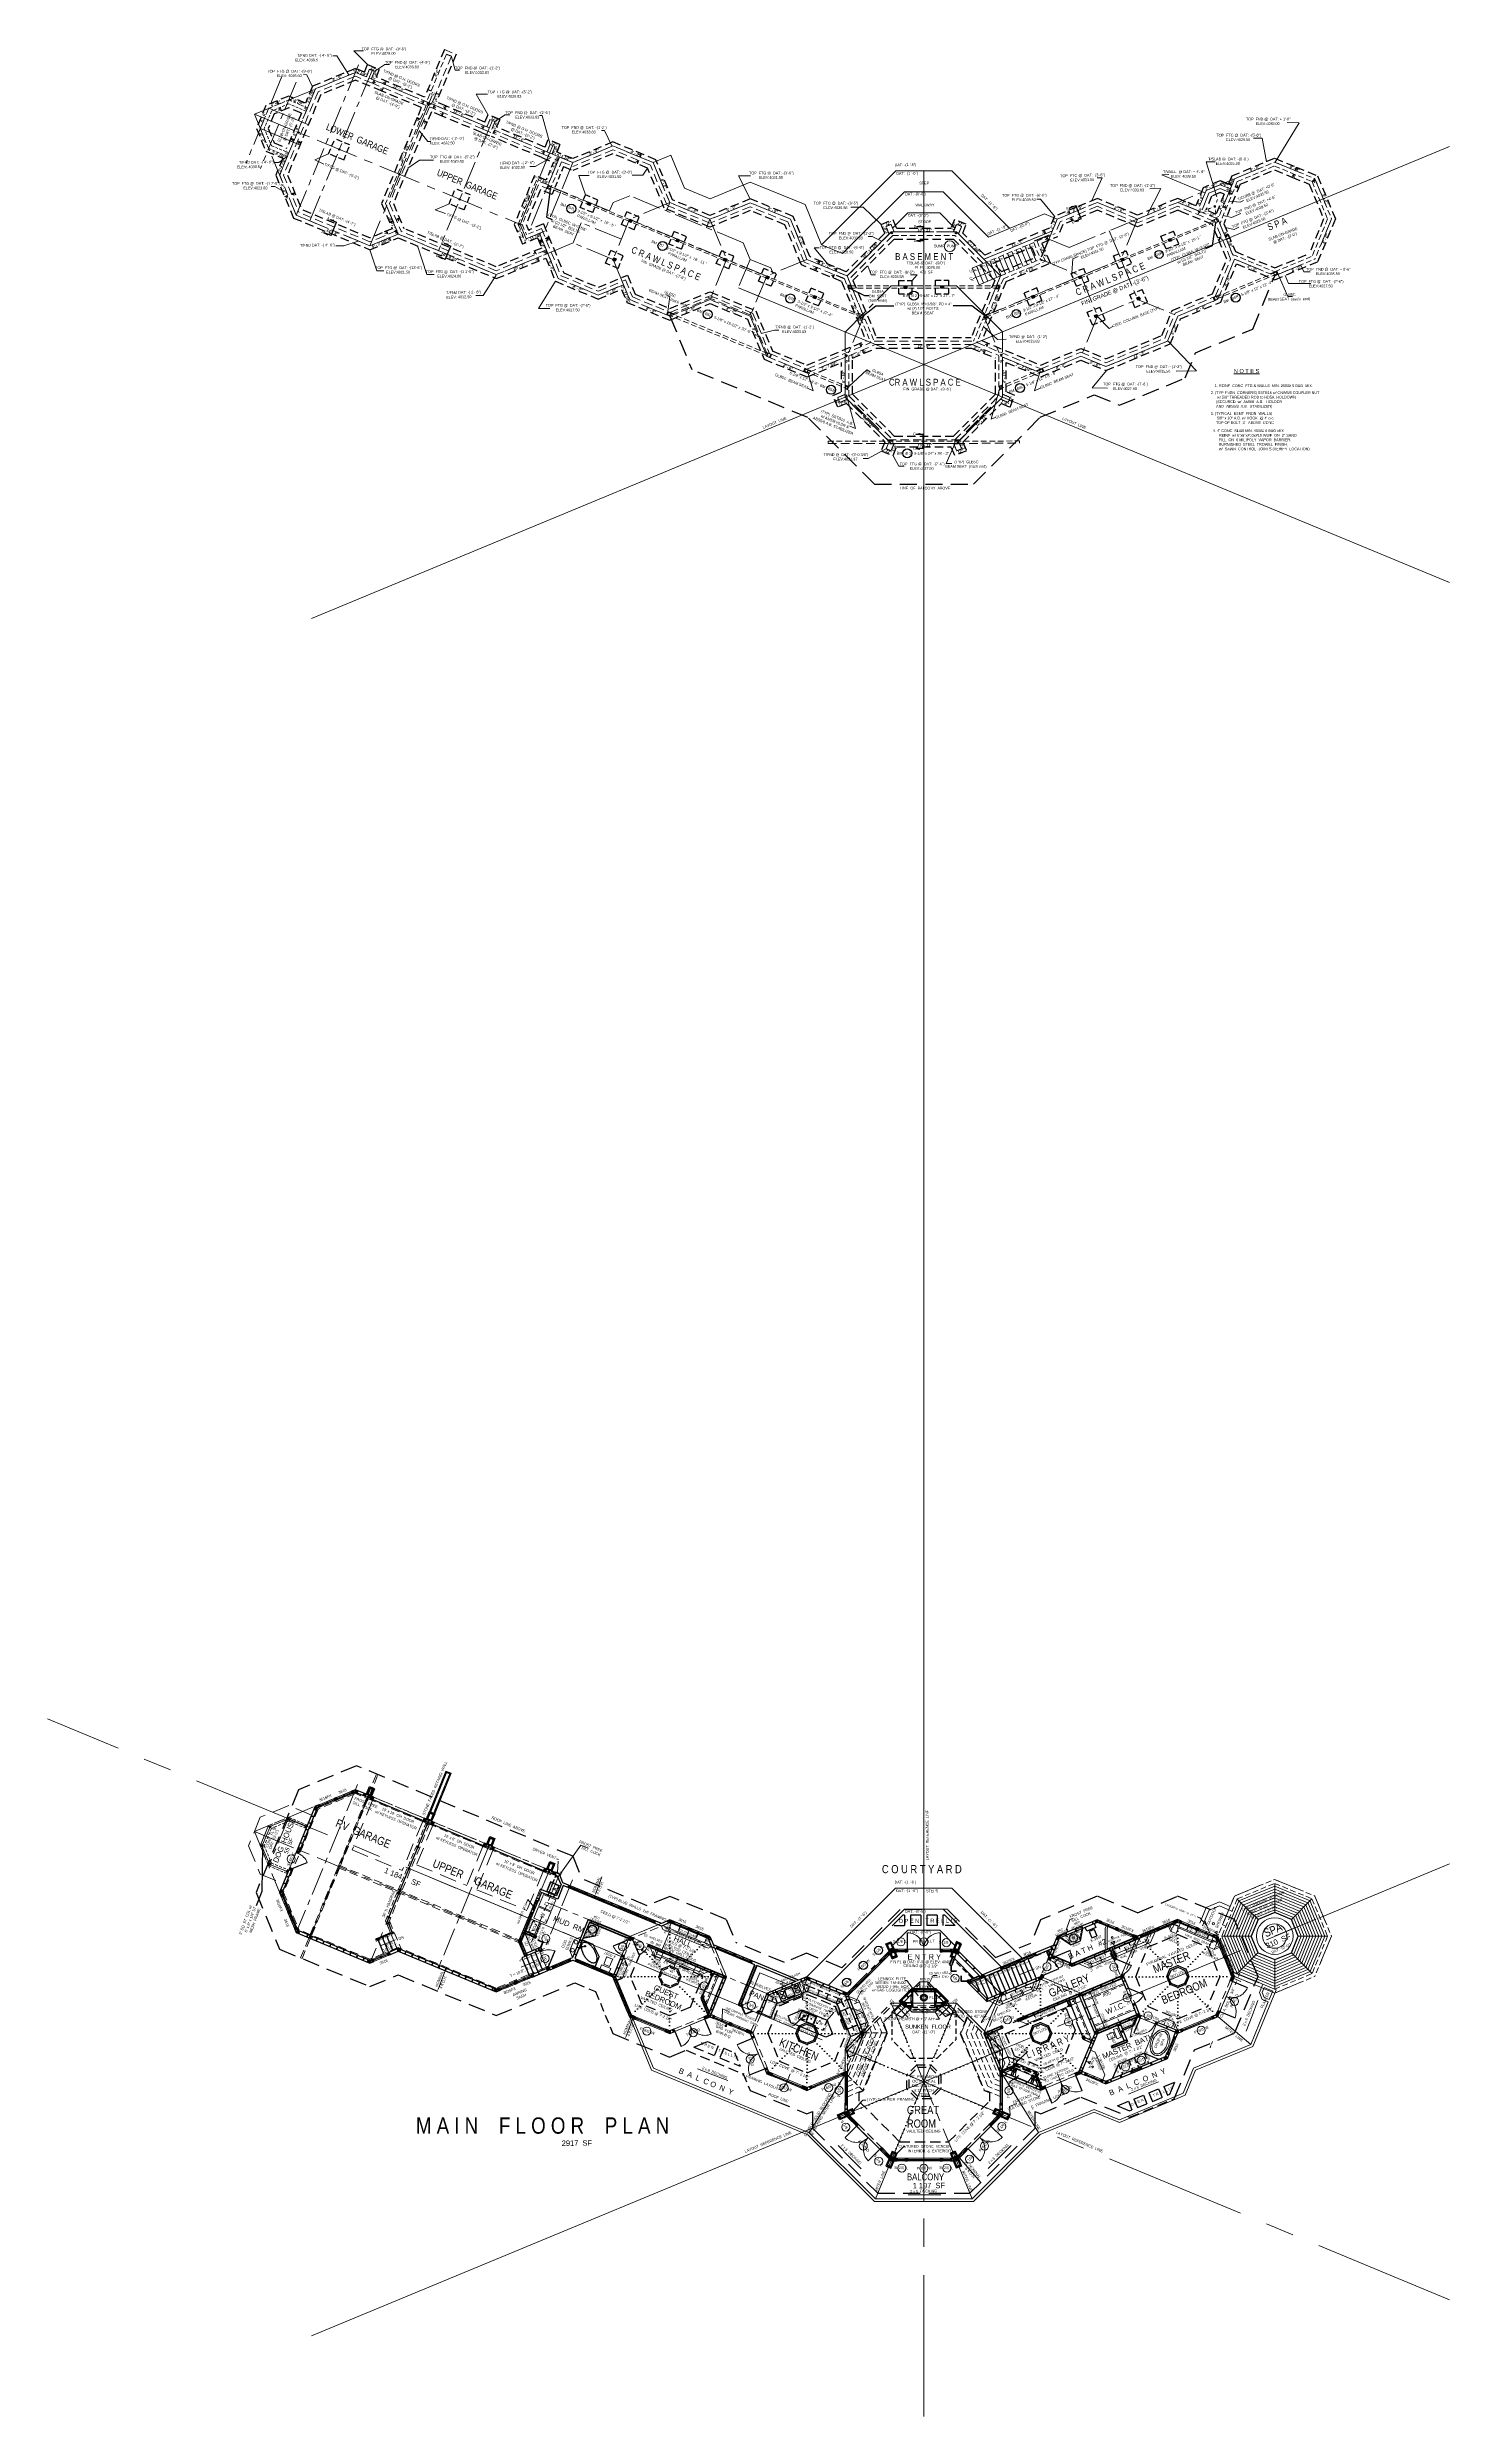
# Model space of a CAD drawing. Header units: inches. Extents: x 913 to 4010, y 85 to 6286.
# Drawn here: x 913 to 4010, y 1056 to 6286 of the extents above; entities that cross this region are included whole.
import ezdxf

# ---------------------------------------------------------------- set-up
doc = ezdxf.new("R2010")
doc.units = ezdxf.units.IN
doc.header["$MEASUREMENT"] = 0
for name, pattern in [('ACAD_ISO07W100', [3, 0, -3]), ('CENTER', [2, 1.25, -0.25, 0.25, -0.25]), ('HIDDEN', [0.375, 0.25, -0.125])]:
    doc.linetypes.add(name, pattern=pattern)
for name, color, linetype, lineweight in [('APPLIANCES', 7, 'Continuous', 9), ('BALCONY', 7, 'Continuous', 9), ('BEAMS TEXT', 3, 'Continuous', 20), ('BUILT-INS', 6, 'Continuous', 9), ('CONCRETE', 7, 'Continuous', 20), ('DOORS', 7, 'Continuous', 30), ('FL JOISTS', 3, 'Continuous', 20), ('FLOOR BEAMS', 3, 'HIDDEN', 20), ('FOOTING', 7, 'HIDDEN', 30), ('FOOTING TEXT', 7, 'Continuous', 9), ('FOUNDATION', 7, 'HIDDEN', 20), ('FOUNDATION TEXT', 7, 'Continuous', 9), ('GRID', 1, 'CENTER', 20), ('INT WALLS', 7, 'Continuous', 40), ('LAYOUT', 6, 'Continuous', 9), ('LITE COVE', 7, 'HIDDEN', 30), ('MASONRY', 16, 'HIDDEN', 30), ('MILLWORK', 7, 'Continuous', 20), ('PLUMBING', 7, 'Continuous', 20), ('ROOF BEAMS', 3, 'HIDDEN', 30), ('ROOFLINE', 7, 'HIDDEN', 30), ('SKYLITES', 3, 'Continuous', 30), ('STEEL', 5, 'Continuous', 9), ('WALL FRAMING', 7, 'Continuous', 30), ('WINDOWS', 5, 'Continuous', 30)]:
    doc.layers.add(name, color=color, linetype=linetype, lineweight=lineweight)
for name, color, linetype in [('BSMT  FRAMING', 7, 'Continuous'), ('CABINETS', 30, 'HIDDEN'), ('CABTOPS', 30, 'Continuous'), ('CONC', 7, 'Continuous'), ('FL FRAMING STEEL', 7, 'Continuous'), ('LIBRARY', 7, 'Continuous'), ('LLFOUND', 7, 'Continuous'), ('LLMASONRY', 12, 'Continuous'), ('LLMECH_EQUIP', 7, 'Continuous'), ('LLPLUMBING', 102, 'Continuous'), ('LLTEXT', 7, 'Continuous'), ('MILLWORK TEXT', 7, 'Continuous'), ('NORTH_ELEVATION', 7, 'Continuous'), ('STAIRS', 7, 'Continuous'), ('TEXT', 250, 'Continuous'), ('WALLS', 5, 'Continuous')]:
    doc.layers.add(name, color=color, linetype=linetype)
doc.styles.add('ARCHENT', font='technical.ttf', dxfattribs={"height": 6})
doc.styles.add('ARCHENTLTD', font='technical.ttf', dxfattribs={"height": 0.1875})
doc.styles.add('EXIST', font='romans.shx', dxfattribs={"width": 0.75, "oblique": 20, "height": 12})
doc.dimstyles.new('ARCHENT', dxfattribs={"dimtxt": 6, "dimasz": 6, "dimexe": 9, "dimexo": 3, "dimgap": 1, "dimtad": 0, "dimtoh": 1, "dimdec": 3, "dimzin": 0, "dimdsep": 46, "dimlunit": 4, "dimtxsty": 'ARCHENTLTD', "dimcen": 6, "dimaunit": 1, "dimadec": 0, "dimazin": 0, "dimtfac": 1, "dimtdec": 3, "dimtofl": 0, "dimtmove": 0, "dimatfit": 3, "dimfxl": 1, "dimfrac": 2, "dimtolj": 1, "dimtzin": 0, "dimarcsym": 0})
doc.dimstyles.new('ARCHENTLTD', dxfattribs={"dimscale": 0.05, "dimtxt": 0.1875, "dimasz": 3, "dimexe": 9, "dimexo": 1, "dimgap": 2.5, "dimtad": 0, "dimdec": 1, "dimzin": 1, "dimdsep": 46, "dimlunit": 4, "dimtxsty": 'ARCHENTLTD', "dimblk": 'ARCHTICK', "dimcen": 6, "dimclrd": 256, "dimclre": 256, "dimclrt": 256, "dimaunit": 1, "dimadec": 0, "dimazin": 0, "dimtfac": 1, "dimtdec": 1, "dimtofl": 0, "dimtmove": 1, "dimatfit": 3, "dimldrblk": 'ARCHTICK', "dimfxl": 1, "dimfrac": 2, "dimtolj": 1, "dimtzin": 0, "dimlwd": 9, "dimlwe": 9, "dimarcsym": 0})
pattern_1 = [(112.5, (-10519.8615, -1861.9279), (-1.73227412, -0.71753144), [])]
pattern_2 = [(67.511455, (16217.9363, -1859.2551), (1.73241754, -0.7171851), [])]
pattern_3 = [(202.521756, (6510.508, -11572.3119), (0.71818915, -1.73200154), [])]
pattern_4 = [(337.555994, (-795.0333, -11577.2569), (-0.71583818, -1.73297453), [])]
pattern_5 = [(247.555994, (-10523.487, 5557.639), (-1.73297453, 0.71583818), [])]
pattern_6 = [(112.5, (-10519.8085, -1854.6154), (-1.73227412, -0.71753144), [])]

# ---------------------------------------------------------------- blocks, each defined once
blk = doc.blocks.new('_ArchTick')
at = {"color": 0, "linetype": 'ByBlock', "const_width": 0.15}
blk.add_lwpolyline([(-0.5, -0.5), (0.5, 0.5)], dxfattribs=at)

msp = doc.modelspace()

# ---------------------------------------------------------------- hatches: boundary and pattern name
at = {"layer": 'MASONRY', "linetype": 'Continuous', "lineweight": 9, "ltscale": 150}
h = msp.add_hatch(dxfattribs=at)
h.set_pattern_fill('ANSI31', color=256, scale=15, angle=67.5, style=0)
h.set_pattern_definition(pattern_1)
h.paths.add_polyline_path([(1794.8, 2477.6), (1801.8, 2474.9), (1778, 2416.6), (1780.2, 2415.7), (1804.8, 2476.2), (1793.5, 2480.4), (1769.1, 2420.4), (1771.2, 2419.5)])
at = {"layer": 'MASONRY', "lineweight": 9, "ltscale": 75}
h = msp.add_hatch(dxfattribs=at)
h.set_pattern_fill('ANSI31', color=256, scale=15, angle=22.5, style=0)
h.set_pattern_definition([(202.555994, (-5326.8918, 14288.0519), (-0.719224, 1.73157207), [])])
h.paths.add_polyline_path([(1620, 2429.9), (1617.6, 2429.9), (1624.4, 2446.6), (1635.5, 2442.1), (1628.6, 2425.4), (1626.9, 2427.1), (1632.5, 2440.9), (1625.6, 2443.7)])
at = {"layer": 'MASONRY', "linetype": 'Continuous', "lineweight": 9, "ltscale": 150}
h = msp.add_hatch(dxfattribs=at)
h.set_pattern_fill('ANSI31', color=256, scale=15, angle=67.5, style=0)
h.set_pattern_definition(pattern_1)
h.paths.add_polyline_path([(1771.2, 2419.5), (1769.1, 2420.4), (1757.4, 2391.5), (1759.5, 2390.7)])
h.paths.add_polyline_path([(1780.2, 2415.7), (1778, 2416.6), (1766.3, 2387.8), (1768.5, 2386.9)])
at = {"layer": 'MASONRY', "lineweight": 9, "ltscale": 75}
h = msp.add_hatch(dxfattribs=at)
h.set_pattern_fill('ANSI31', color=256, scale=15, angle=22.5, style=0)
h.set_pattern_definition([(202.555994, (-5193.8642, 14232.912), (-0.719224, 1.73157207), [])])
h.paths.add_polyline_path([(1753, 2374.8), (1750.6, 2374.8), (1757.4, 2391.5), (1768.5, 2386.9), (1761.6, 2370.2), (1759.9, 2372), (1765.6, 2385.7), (1758.6, 2388.6)])
h = msp.add_hatch(dxfattribs=at)
h.set_pattern_fill('ANSI31', color=256, scale=15, angle=22.5, style=0)
h.set_pattern_definition([(202.555994, (-5060.8367, 14177.772), (-0.719224, 1.73157207), [])])
h.paths.add_polyline_path([(1886.1, 2319.6), (1883.6, 2319.6), (1890.4, 2336.4), (1901.5, 2331.8), (1894.7, 2315.1), (1892.9, 2316.8), (1898.6, 2330.6), (1891.7, 2333.4)])
h = msp.add_hatch(dxfattribs=at)
h.set_pattern_fill('ANSI31', color=256, scale=15, angle=22.5, style=0)
h.set_pattern_definition([(202.555994, (-4928.1722, 14122.7328), (-0.719224, 1.73157207), [])])
h.paths.add_polyline_path([(2018.7, 2264.6), (2016.3, 2264.6), (2023.1, 2281.3), (2034.2, 2276.8), (2027.3, 2260.1), (2025.6, 2261.8), (2031.2, 2275.5), (2024.3, 2278.4)])
h = msp.add_hatch(dxfattribs=at)
h.set_pattern_fill('ANSI31', color=256, scale=15, angle=67.5, style=0)
h.set_pattern_definition(pattern_5)
h.paths.add_polyline_path([(2773.7, 2084.9), (2772, 2083.2), (2764.9, 2099.8), (2776, 2104.4), (2783, 2087.7), (2780.5, 2087.7), (2774.8, 2101.5), (2767.9, 2098.6)])
h = msp.add_hatch(dxfattribs=at)
h.set_pattern_fill('ANSI31', color=256, scale=15, angle=67.5, style=0)
h.set_pattern_definition([(292.54454, (16214.488, 5581.0187), (1.73171582, 0.71887782), [])])
h.paths.add_polyline_path([(2923.4, 2084.9), (2925.2, 2083.2), (2932.2, 2099.8), (2921.1, 2104.5), (2914.2, 2087.8), (2916.6, 2087.8), (2922.3, 2101.5), (2929.2, 2098.6)])
h = msp.add_hatch(dxfattribs=at)
h.set_pattern_fill('ANSI31', color=256, scale=15, angle=67.5, style=0)
h.set_pattern_definition(pattern_5)
h.paths.add_polyline_path([(2780.1, 2069.5), (2783.5, 2070.9), (2784.4, 2068.9), (2778.9, 2066.6), (2774.2, 2077.6), (2775.9, 2079.4)])
h.paths.add_polyline_path([(2789.9, 2071.2), (2784.4, 2068.9), (2783.5, 2070.9), (2786.9, 2072.4), (2782.8, 2082.2), (2785.3, 2082.2)])
h = msp.add_hatch(dxfattribs=at)
h.set_pattern_fill('ANSI31', color=256, scale=15, angle=67.5, style=0)
h.set_pattern_definition(pattern_6)
h.paths.add_polyline_path([(2848.7, 2000.4), (2821.2, 2000.4), (2796.7, 1975.9), (2801, 1975.9), (2822.4, 1997.4), (2848.7, 1997.4)])
h.paths.add_polyline_path([(2798.2, 1973.2), (2801, 1975.9), (2796.7, 1975.9), (2794, 1973.2), (2796.7, 1970.4), (2800.8, 1970.4)])
h.paths.add_polyline_path([(2800.8, 1970.4), (2796.7, 1970.4), (2806.3, 1960.9), (2824.8, 1960.9), (2824.8, 1963.9), (2807.1, 1963.8)])
h = msp.add_hatch(dxfattribs=at)
h.set_pattern_fill('ANSI31', color=256, scale=15, angle=67.5, style=0)
h.set_pattern_definition(pattern_6)
h.paths.add_polyline_path([(2876.1, 2000.4), (2848.7, 2000.4), (2848.7, 1997.4), (2874.8, 1997.4), (2895.8, 1976), (2900.5, 1976)])
h.paths.add_polyline_path([(2903.3, 1973.2), (2900.5, 1976), (2895.8, 1976), (2898.5, 1973.3), (2895.9, 1970.5), (2900.6, 1970.5)])
h.paths.add_polyline_path([(2900.6, 1970.5), (2895.9, 1970.5), (2889.9, 1964.1), (2872.8, 1964), (2872.8, 1961), (2891.1, 1961.1)])
h = msp.add_hatch(dxfattribs=at)
h.set_pattern_fill('ANSI31', color=256, scale=15, angle=67.5, style=0)
h.set_pattern_definition(pattern_4)
h.paths.add_polyline_path([(2677.7, 1719.9), (2679.5, 1718.2), (2662.8, 1711.2), (2658.2, 1722.2), (2674.9, 1729.2), (2674.9, 1726.8), (2661.1, 1721), (2664, 1714.1)])
h = msp.add_hatch(dxfattribs=at)
h.set_pattern_fill('ANSI31', color=256, scale=15, angle=67.5, style=0)
h.set_pattern_definition(pattern_4)
h.paths.add_polyline_path([(2693.1, 1726.3), (2691.7, 1729.7), (2693.7, 1730.6), (2696, 1725.1), (2685, 1720.4), (2683.3, 1722.2)])
h.paths.add_polyline_path([(2691.4, 1736.1), (2693.7, 1730.6), (2691.7, 1729.7), (2690.2, 1733.2), (2680.4, 1729), (2680.4, 1731.5)])
h = msp.add_hatch(dxfattribs=at)
h.set_pattern_fill('ANSI31', color=256, scale=15, angle=67.5, style=0)
h.set_pattern_definition(pattern_3)
h.paths.add_polyline_path([(3004.3, 1726.5), (3005.8, 1729.9), (3003.7, 1730.8), (3001.4, 1725.3), (3012.5, 1720.7), (3014.2, 1722.4)])
h.paths.add_polyline_path([(3006, 1736.3), (3003.7, 1730.8), (3005.8, 1729.9), (3007.2, 1733.4), (3017.1, 1729.3), (3017.1, 1731.7)])
h = msp.add_hatch(dxfattribs=at)
h.set_pattern_fill('ANSI31', color=256, scale=15, angle=67.5, style=0)
h.set_pattern_definition(pattern_3)
h.paths.add_polyline_path([(3019.7, 1720.1), (3018, 1718.4), (3034.6, 1711.4), (3039.2, 1722.5), (3022.6, 1729.4), (3022.6, 1727), (3036.3, 1721.3), (3033.4, 1714.3)])
h = msp.add_hatch(dxfattribs=at)
h.set_pattern_fill('ANSI31', color=256, scale=15, angle=67.5, style=0)
h.set_pattern_definition(pattern_1)
h.paths.add_polyline_path([(2773.9, 1623.8), (2772.2, 1625.6), (2765.2, 1608.9), (2776.2, 1604.3), (2783.2, 1621), (2780.7, 1621), (2775, 1607.2), (2768.1, 1610.1)])
h = msp.add_hatch(dxfattribs=at)
h.set_pattern_fill('ANSI31', color=256, scale=15, angle=67.5, style=0)
h.set_pattern_definition(pattern_1)
h.paths.add_polyline_path([(2774.4, 1631.1), (2776.1, 1629.4), (2780.3, 1639.2), (2783.7, 1637.8), (2784.6, 1639.8), (2779.1, 1642.1)])
h.paths.add_polyline_path([(2783, 1626.5), (2785.5, 1626.5), (2790.1, 1637.5), (2784.6, 1639.8), (2783.7, 1637.8), (2787.1, 1636.3)])
h = msp.add_hatch(dxfattribs=at)
h.set_pattern_fill('ANSI31', color=256, scale=15, angle=67.5, style=0)
h.set_pattern_definition(pattern_2)
h.paths.add_polyline_path([(2917.1, 1639.2), (2913.7, 1637.8), (2912.8, 1639.9), (2918.3, 1642.1), (2922.9, 1631.1), (2921.2, 1629.4)])
h.paths.add_polyline_path([(2907.3, 1637.6), (2912.8, 1639.9), (2913.7, 1637.8), (2910.2, 1636.3), (2914.3, 1626.5), (2911.9, 1626.5)])
h = msp.add_hatch(dxfattribs=at)
h.set_pattern_fill('ANSI31', color=256, scale=15, angle=67.5, style=0)
h.set_pattern_definition(pattern_2)
h.paths.add_polyline_path([(2923.5, 1623.8), (2925.2, 1625.6), (2932.2, 1608.9), (2921.1, 1604.3), (2914.2, 1621), (2916.6, 1621), (2922.3, 1607.3), (2929.3, 1610.1)])
at = {"layer": 'WALL FRAMING', "lineweight": 9, "ltscale": 150}
for points in [[(1597.1, 2436, 1), (1596.5, 2436, 1)], [(1615.7, 2427.9, 1), (1615.1, 2427.9, 1)], [(1625, 2424.1, 1), (1624.4, 2424.1, 1)], [(1628.9, 2422.4, 1), (1628.3, 2422.4, 1)], [(1505.5, 2398.1, 1), (1504.8, 2398.1, 1)], [(1748.7, 2372.8, 1), (1748.1, 2372.8, 1)], [(1762, 2367.3, 1), (1761.3, 2367.3, 1)], [(1469.1, 2310, 1), (1469.3, 2310.6, 1)], [(1881.8, 2317.6, 1), (1881.1, 2317.6, 1)], [(1895, 2312.1, 1), (1894.4, 2312.1, 1)], [(2014.4, 2262.6, 1), (2013.8, 2262.6, 1)], [(2027.6, 2257.1, 1), (2027, 2257.1, 1)], [(1430.2, 2216.6, 1), (1429.6, 2216.6, 1)], [(2291.3, 2147.7, 1), (2290.7, 2147.7, 1)], [(3228.5, 2148.8, 1), (3227.9, 2148.8, 1)], [(3405.9, 2148.9, 1), (3405.3, 2148.9, 1)], [(1468.2, 2124.9, 1), (1467.6, 2124.9, 1)], [(1496.8, 2113.5, 1), (1496.1, 2113.5, 1)], [(2371.8, 2115.3, 1), (2371.2, 2115.3, 1)], [(3143.9, 2110.6, 1), (3143.3, 2110.6, 1)], [(3317.3, 2114.7, 1), (3316.6, 2114.7, 1)], [(3317.3, 2114.7, 1), (3316.6, 2114.7, 1)], [(3498.1, 2110.8, 1), (3497.4, 2110.8, 1)], [(1622.3, 2061, 1), (1621.7, 2061, 1)], [(1691.5, 2085.2, 1), (1690.9, 2085.2, 1)], [(2019.5, 2044.4, 1), (2019.7, 2043.9, 1)], [(2781.9, 2085.4, 1), (2781.2, 2085.4, 1)], [(2916.1, 2085.7, 1), (2915.4, 2085.7, 1)], [(1901.4, 1997.3, 1), (1900.8, 1997.3, 1)], [(2594.2, 2022.6, 1), (2593.6, 2022.6, 1)], [(2674.4, 1990, 1), (2673.8, 1990, 1)], [(2980.8, 2029.4, 1), (2980.2, 2029.4, 1)], [(3023.5, 1990.2, 1), (3023.1, 1989.7, 1)], [(3105.2, 2023.5, -1), (3105.7, 2023.9, -1)], [(3531, 2023.9, 1), (3530.3, 2023.9, 1)], [(2204.4, 1938.7, 1), (2203.7, 1938.7, 1)], [(2371.4, 1938.7, 1), (2370.8, 1938.7, 1)], [(3498.1, 1944.5, 1), (3497.5, 1944.5, 1)], [(2284.7, 1905.4, 1), (2284, 1905.4, 1)], [(2464.3, 1905.2, 1), (2463.7, 1905.2, 1)], [(3405.6, 1906.1, -1), (3406, 1906.6, -1)], [(3381, 1847.2, -1), (3381.4, 1847.7, -1)], [(2507.2, 1813.4, 1), (2506.6, 1813.4, 1)], [(2587.5, 1780.2, 1), (2586.9, 1780.2, 1)], [(2677.2, 1813, -1), (2677.8, 1812.8, -1)], [(3018.5, 1818.8, -1), (3019, 1818.4, -1)], [(3110.4, 1780.9, 1), (3109.8, 1780.9, 1)], [(3190.3, 1814, 1), (3189.6, 1814, 1)], [(3254.5, 1794.7, 1), (3253.9, 1794.7, 1)], [(2677.4, 1727.7, 1), (2676.8, 1727.7, 1)], [(3017.6, 1721.1, 1), (3017, 1721.1, 1)], [(2775.6, 1627.2, 1), (2775.6, 1627.8, 1)], [(2922.5, 1625.9, -1), (2922.5, 1626.5, -1)]]:
    msp.add_hatch(color=256, dxfattribs=at).paths.add_polyline_path(points)

# ---------------------------------------------------------------- linework, layer by layer
at = {"layer": 'APPLIANCES', "ltscale": 50}
for p, q in [((2008.7, 2208.2), (1998.4, 2183.2)), ((2036.4, 2196.7), (2026.1, 2171.7)), ((1997.6, 2181.2), (1987.3, 2156.2)), ((2025.3, 2169.7), (2015, 2144.8))]:
    msp.add_line(p, q, dxfattribs=at)
at = {"layer": 'APPLIANCES', "linetype": 'Continuous', "lineweight": -3, "ltscale": 1.5}
for p, q in [((2557.3, 2004.2), (2540.8, 1997.3)), ((2547.9, 1980.3), (2540.8, 1997.3)), ((2564.4, 1987.2), (2557.3, 2004.2)), ((2547.9, 1980.3), (2564.4, 1987.2)), ((2661.1, 1949.3), (2677.2, 1910.5)), ((2667.6, 1933.6), (2665.7, 1932.8)), ((2667.2, 1929.1), (2665.7, 1932.8)), ((2666.4, 1931), (2671.1, 1933)), ((2669.1, 1929.9), (2667.2, 1929.1)), ((2677.2, 1910.5), (2702.1, 1920.9))]:
    msp.add_line(p, q, dxfattribs=at)
at = {"layer": 'APPLIANCES', "color": 7, "linetype": 'Continuous', "lineweight": -3, "ltscale": 50}
msp.add_line((2579.3, 1990.5), (2577.1, 1985.2), dxfattribs=at)
at = {"layer": 'APPLIANCES', "color": 7, "linetype": 'Continuous', "lineweight": 20, "ltscale": 90}
for radius in [40.5, 27]:
    msp.add_circle((3623.7, 2116.8), radius, dxfattribs=at)
at = {"layer": 'APPLIANCES', "linetype": 'Continuous', "lineweight": -3, "ltscale": 1.5}
for centre in [(2535, 1991.3), (2565.7, 2004.1), (2569.8, 1994.4), (2539, 1981.5)]:
    msp.add_circle(centre, 4.02, dxfattribs=at)
at = {"layer": 'BALCONY', "linetype": 'HIDDEN', "lineweight": 25, "ltscale": 150}
for p, q in [((3575.1, 5663.9), (3623.8, 5781.7)), ((3575.1, 5664), (3623.7, 5781.6)), ((3449, 5611.6), (3575.1, 5664)), ((3449, 5611.6), (3575.1, 5663.9)), ((3426.1, 5556.2), (3449, 5611.6)), ((3280.8, 5495.9), (3426.1, 5556.2)), ((3225.3, 5518.9), (3280.8, 5495.9))]:
    msp.add_line(p, q, dxfattribs=at)
at = {"layer": 'BALCONY', "color": 3, "linetype": 'HIDDEN', "lineweight": 25, "ltscale": 150}
for p, q in [((2287.9, 5692.2), (2336.5, 5574.6)), ((2592.5, 5468.7), (2336.5, 5574.6)), ((3105.5, 5469.2), (3225.3, 5518.9)), ((2739.7, 5321.6), (2592.5, 5468.7)), ((2958.2, 5321.8), (3105.5, 5469.2)), ((2739.7, 5321.6), (2958.2, 5321.8))]:
    msp.add_line(p, q, dxfattribs=at)
at = {"layer": 'BALCONY', "color": 7, "linetype": 'Continuous', "lineweight": 9, "ltscale": 75}
for p, q in [((3586.9, 2153.6), (3540.6, 2198.1)), ((3623.7, 2168.8), (3623.7, 2233)), ((3660.5, 2153.6), (3705.5, 2199.2)), ((3571.7, 2116.8), (3506.9, 2116.7)), ((3675.8, 2116.9), (3740.1, 2116.9)), ((3586.2, 2079.7), (3540.5, 2033.9)), ((3623.8, 2064.8), (3623.8, 1999.7)), ((3660.6, 2080), (3706.1, 2033.8))]:
    msp.add_line(p, q, dxfattribs=at)
at = {"layer": 'BALCONY', "color": 7, "linetype": 'Continuous', "lineweight": 9}
for p, q in [((3623.7, 2227), (3544.4, 2194.4)), ((3623.7, 2220.5), (3549.1, 2189.9)), ((3623.7, 2214.1), (3553.9, 2185.3)), ((3623.7, 2207.5), (3558.7, 2180.7)), ((3623.7, 2201), (3563.4, 2176.2)), ((3687.9, 2181), (3623.5, 2207.6)), ((3701.6, 2194.8), (3623.7, 2227)), ((3697, 2190.2), (3623.7, 2220.4)), ((3692.5, 2185.6), (3623.7, 2213.9)), ((3683.3, 2176.4), (3623.7, 2201)), ((3512.3, 2116.7), (3544.4, 2194)), ((3518.8, 2116.7), (3549, 2189.4)), ((3525.3, 2116.7), (3553.6, 2184.8)), ((3532.2, 2116.4), (3558.8, 2180.8)), ((3538.7, 2116.4), (3563.4, 2176)), ((3545.2, 2116.4), (3568, 2171.4)), ((3551.7, 2116.4), (3572.6, 2166.8)), ((3558.2, 2116.5), (3577.2, 2162.2)), ((3564.7, 2116.5), (3581.8, 2157.6)), ((3623.7, 2194.5), (3568.1, 2171.6)), ((3623.7, 2188), (3572.9, 2167.1)), ((3623.7, 2181.5), (3577.6, 2162.5)), ((3623.7, 2175), (3582.4, 2158)), ((3678.7, 2171.8), (3623.7, 2194.5)), ((3674.1, 2167.2), (3623.7, 2188)), ((3669.5, 2162.6), (3623.7, 2181.5)), ((3664.9, 2158), (3623.7, 2175)), ((3682.3, 2116.9), (3664.9, 2158)), ((3688.8, 2116.9), (3669.5, 2162.6)), ((3695.3, 2116.9), (3674.1, 2167.2)), ((3701.5, 2116.9), (3678.7, 2171.8)), ((3708.2, 2116.9), (3683.3, 2176.4)), ((3714.7, 2116.9), (3687.9, 2181)), ((3721, 2116.9), (3692.3, 2185.9)), ((3727.7, 2116.9), (3696.9, 2190.5)), ((3734.2, 2116.9), (3701.5, 2195.1)), ((3533.4, 2036.8), (3503.7, 2109)), ((3540.5, 2033.9), (3506.7, 2116.1)), ((3544.9, 2038.3), (3512.8, 2116.4)), ((3549.5, 2042.9), (3519.2, 2116.4)), ((3554.3, 2047.7), (3525.7, 2116.4)), ((3558.7, 2052.1), (3532.2, 2116.4)), ((3563.3, 2056.7), (3538.7, 2116.4)), ((3568, 2061.5), (3545.2, 2116.4)), ((3572.5, 2065.9), (3551.7, 2116.4)), ((3577, 2070.5), (3558.2, 2116.5)), ((3581.6, 2075.1), (3564.7, 2116.5)), ((3682.3, 2116.9), (3665.4, 2075.2)), ((3688.8, 2116.9), (3669.9, 2070.6)), ((3695.3, 2116.9), (3674.4, 2066)), ((3701.5, 2116.9), (3679, 2061.4)), ((3708.2, 2116.9), (3683.5, 2056.7)), ((3714.7, 2116.9), (3688.1, 2052.1)), ((3720.8, 2116.9), (3692.6, 2047.6)), ((3727.6, 2116.9), (3697.1, 2043)), ((3734.1, 2116.9), (3701.7, 2038.4)), ((3549.5, 2042.9), (3623.8, 2011.8)), ((3554.3, 2047.7), (3623.8, 2018.2)), ((3558.7, 2052.1), (3623.8, 2024.8)), ((3563.3, 2056.7), (3623.8, 2031.3)), ((3568, 2061.5), (3623.8, 2037.8)), ((3572.5, 2065.9), (3623.8, 2044.3)), ((3577, 2070.5), (3623.8, 2050.8)), ((3581.6, 2075.1), (3623.8, 2057.3)), ((3665.4, 2075.2), (3623.8, 2057.3)), ((3669.9, 2070.6), (3623.8, 2050.8)), ((3674.5, 2066), (3623.8, 2044.3)), ((3679, 2061.3), (3623.8, 2037.8)), ((3683.5, 2056.7), (3623.8, 2031.3)), ((3688.1, 2052.1), (3623.8, 2024.8)), ((3692.6, 2047.6), (3623.8, 2018.2)), ((3697.1, 2043), (3623.8, 2011.8)), ((3544.9, 2038.3), (3623.8, 2005.3)), ((3701.7, 2038.4), (3623.8, 2005.3))]:
    msp.add_line(p, q, dxfattribs=at)
at = {"layer": 'BALCONY', "color": 7, "linetype": 'Continuous', "lineweight": 30}
for p, q in [((3586.9, 2153.6), (3571.7, 2116.8)), ((3623.7, 2168.8), (3586.9, 2153.6)), ((3660.5, 2153.6), (3623.7, 2168.8)), ((3675.8, 2116.9), (3660.5, 2153.6)), ((3587, 2080), (3571.7, 2116.8)), ((3660.6, 2080), (3675.8, 2116.9)), ((3587, 2080), (3623.8, 2064.8)), ((3623.8, 2064.8), (3660.6, 2080))]:
    msp.add_line(p, q, dxfattribs=at)
at = {"layer": 'BALCONY', "linetype": 'Continuous', "lineweight": 25, "ltscale": 75}
msp.add_line((3530.5, 2038), (3588.8, 2014), dxfattribs=at)
at = {"layer": 'BALCONY', "lineweight": 20, "ltscale": 75}
for p, q in [((3575, 1873.3), (3626.6, 1998.3)), ((3590, 1992), (3597.5, 2010.3)), ((3595.9, 1992), (3600.5, 2003.1)), ((3611.6, 1976.4), (3619.5, 1995.3)), ((3570.8, 1877.5), (3609.5, 1971.3)), ((3444.6, 1825.1), (3570.8, 1877.5)), ((3448.8, 1820.9), (3575, 1873.3)), ((3421.7, 1769.7), (3444.6, 1825.1)), ((3425.9, 1765.5), (3448.8, 1820.9)), ((3280.6, 1711.2), (3421.7, 1769.7)), ((3280.6, 1705.3), (3425.9, 1765.5))]:
    msp.add_line(p, q, dxfattribs=at)
at = {"layer": 'BALCONY', "lineweight": 20, "ltscale": 50}
for p, q in [((3588.8, 2014), (3626.6, 1998.3)), ((3596.3, 1976.7), (3590, 1992)), ((3600.5, 2003.1), (3619.5, 1995.3)), ((2203.5, 1941.8), (2251.9, 1824.9)), ((3596.3, 1976.7), (3609.5, 1971.3)), ((3600.5, 1981), (3611.6, 1976.4)), ((2595.4, 1682.7), (2251.9, 1824.9)), ((3102.2, 1683.1), (3225.2, 1734.2)), ((3225.2, 1734.2), (3280.6, 1711.2)), ((3225.2, 1728.2), (3280.6, 1705.3)), ((2741.8, 1536.5), (2595.4, 1682.7)), ((2955.8, 1536.6), (3102.2, 1683.1)), ((2741.8, 1536.5), (2955.8, 1536.6))]:
    msp.add_line(p, q, dxfattribs=at)
at = {"layer": 'BALCONY', "linetype": 'Continuous', "lineweight": 20}
msp.add_line((3595.9, 1992), (3600.5, 1981), dxfattribs=at)
at = {"layer": 'BALCONY', "color": 3, "linetype": 'ByBlock', "lineweight": 20, "ltscale": 50}
for p, q in [((2198.4, 1939.7), (2247.7, 1820.7)), ((2592.3, 1678), (2247.7, 1820.7)), ((3105.4, 1678.5), (3225.2, 1728.2)), ((2739.5, 1531), (2592.3, 1678)), ((2958.1, 1531.1), (3105.4, 1678.5)), ((2739.5, 1531), (2958.1, 1531.1))]:
    msp.add_line(p, q, dxfattribs=at)
at = {"layer": 'BEAMS TEXT', "linetype": 'Continuous', "lineweight": 30, "ltscale": 75}
for centre, radius in [((2070.2, 5929.9), 10), ((2271.7, 5847.4), 10), ((3368.3, 5828.7), 9), ((2371.5, 5696.3), 10), ((2554.3, 5731.4), 10), ((2826.7, 5737.8), 10), ((3053.1, 5698.1), 9), ((3537.4, 5733.5), 10), ((3061, 5534.1), 10), ((2644, 5529.9), 10), ((2812.1, 5389.8), 10)]:
    msp.add_circle(centre, radius, dxfattribs=at)
at = {"layer": 'BSMT  FRAMING', "color": 5, "lineweight": 30, "ltscale": 1.5}
for p, q in [((2695.7, 5496.8), (2721.1, 5471.3)), ((2997, 5491.8), (2971.6, 5466.2)), ((2724.6, 5467.8), (2750.1, 5442.3)), ((2968, 5462.8), (2942.5, 5437.3))]:
    msp.add_line(p, q, dxfattribs=at)
at = {"layer": 'BUILT-INS', "linetype": 'Continuous', "ltscale": 10}
for p, q in [((1986.5, 2152.2), (1975.7, 2126.1)), ((2003.1, 2145.3), (1992.3, 2119.2))]:
    msp.add_line(p, q, dxfattribs=at)
at = {"layer": 'BUILT-INS', "linetype": 'Continuous', "lineweight": 9, "ltscale": 25}
for p, q in [((1980.4, 2154.7), (2003.2, 2145.3)), ((1969.6, 2128.6), (1992.4, 2119.2)), ((3411, 2134.6), (3405.8, 2122.1)), ((3483.6, 2103.6), (3478.8, 2092)), ((2270.7, 2074.1), (2265.9, 2062.6)), ((2342.5, 2043.6), (2338, 2032.9))]:
    msp.add_line(p, q, dxfattribs=at)
at = {"layer": 'BUILT-INS', "linetype": 'HIDDEN', "lineweight": 9, "ltscale": 25}
for p, q in [((1986.5, 2152.2), (1997.7, 2132.3)), ((3415.1, 2144.7), (3410.9, 2134.4)), ((1997.7, 2132.3), (1975.7, 2126.1)), ((2310.1, 2137.1), (2307.2, 2130.2)), ((2307.2, 2130.2), (2308.1, 2129.8)), ((2311, 2136.7), (2308.1, 2129.8)), ((2348.9, 2121.1), (2346, 2114.2)), ((2346, 2114.2), (2346.9, 2113.8)), ((2349.8, 2120.7), (2346.9, 2113.8)), ((3431.7, 2137.8), (3428.8, 2130.9)), ((3428.8, 2130.9), (3429.7, 2130.5)), ((3432.6, 2137.4), (3429.7, 2130.5)), ((3451.6, 2129.6), (3448.3, 2122)), ((3477.2, 2119), (3474.3, 2112.1)), ((3474.3, 2112.1), (3475.2, 2111.7)), ((3478.2, 2118.6), (3475.2, 2111.7)), ((3488.1, 2114.5), (3483.6, 2103.6)), ((2194.3, 2050.8), (2180.5, 2056.6)), ((2273.1, 2080), (2270.7, 2074.1)), ((2345.2, 2050.2), (2342.5, 2043.6)), ((2183, 2023.1), (2169, 2028.9)), ((2839.6, 2015.4), (2839.7, 2000.4)), ((2857.6, 2015.5), (2857.6, 2000.4)), ((3384.5, 1934.6), (3378.8, 1920.8)), ((3401.2, 1927.9), (3395.4, 1913.9)), ((3486.5, 1884), (3480.8, 1870.2)), ((3486.5, 1884), (3480.8, 1870.2))]:
    msp.add_line(p, q, dxfattribs=at)
at = {"layer": 'BUILT-INS', "linetype": 'HIDDEN', "lineweight": 9, "ltscale": 40}
for p, q in [((2291.1, 2145), (2283.4, 2126.5)), ((2310.5, 2136.9), (2302.8, 2118.5)), ((2329.9, 2128.9), (2322.2, 2110.4)), ((2349.3, 2120.9), (2341.6, 2102.4)), ((2368.7, 2112.9), (2361, 2094.4)), ((3351.9, 2123.2), (3341.4, 2099.2)), ((3401.5, 2143.2), (3394.6, 2126.6)), ((3496.7, 2103.9), (3489.8, 2087.3)), ((2261.7, 2083.7), (2254.8, 2067.1)), ((2356, 2044.8), (2349.1, 2028.2)), ((2839.7, 2010.8), (2829.4, 2000.4)), ((2857.6, 2010.9), (2868.2, 2000.4))]:
    msp.add_line(p, q, dxfattribs=at)
at = {"layer": 'BUILT-INS', "ltscale": 75}
msp.add_line((2076.2, 2108.4), (2066.7, 2085), dxfattribs=at)
at = {"layer": 'BUILT-INS', "linetype": 'Continuous', "lineweight": 9, "ltscale": 0.25}
for p, q in [((2091.8, 2114.8), (2076.2, 2108.4)), ((2073.2, 2069.2), (2066.7, 2085))]:
    msp.add_line(p, q, dxfattribs=at)
at = {"layer": 'BUILT-INS', "linetype": 'Continuous', "lineweight": 9, "ltscale": 0.75}
for p, q in [((2254.8, 2067.1), (2244.2, 2092)), ((3394.6, 2126.6), (3389.4, 2138.8)), ((3405.8, 2122.1), (3394.6, 2126.6)), ((3483.5, 2103.7), (3410.9, 2134.6)), ((3478.8, 2092), (3489.8, 2087.3)), ((3489.8, 2087.3), (3502.1, 2092.2)), ((2259, 2077.3), (2254.6, 2087.7)), ((2265.9, 2062.6), (2254.8, 2067.1)), ((2340.8, 2039.5), (2268.9, 2069.9)), ((2353.1, 2037.7), (2364.4, 2042.2)), ((2338, 2032.9), (2349.1, 2028.2)), ((2349.1, 2028.2), (2374, 2038.3)), ((2839.6, 2015.4), (2824.8, 2000.4)), ((2857.7, 2015.5), (2839.6, 2015.4)), ((2857.6, 2015.5), (2872.8, 2000.4))]:
    msp.add_line(p, q, dxfattribs=at)
at = {"layer": 'BUILT-INS', "lineweight": 20, "ltscale": 75}
for p, q in [((2269.1, 2138.7), (2272.3, 2131.1)), ((2372.2, 2089.7), (2379.8, 2092.9))]:
    msp.add_line(p, q, dxfattribs=at)
at = {"layer": 'BUILT-INS', "lineweight": 20, "ltscale": 50}
for p, q in [((2378.9, 2095.6), (2272, 2139.9)), ((2372.2, 2089.7), (2272.3, 2131.1))]:
    msp.add_line(p, q, dxfattribs=at)
at = {"layer": 'BUILT-INS', "ltscale": 0.75}
for p, q in [((3349.2, 2102.5), (3213, 2045.9)), ((3339, 2104.9), (3218.5, 2054.8)), ((3097.3, 1997.9), (3015.2, 1963.8))]:
    msp.add_line(p, q, dxfattribs=at)
at = {"layer": 'BUILT-INS', "color": 6, "linetype": 'HIDDEN', "lineweight": 9, "ltscale": 20}
for p, q in [((3278.9, 2092.9), (3281.7, 2086.3)), ((3279.8, 2093.3), (3282.6, 2086.7)), ((3301.1, 2102.1), (3303.9, 2095.5)), ((3302, 2102.5), (3304.8, 2095.9)), ((3323.3, 2111.4), (3326, 2104.7)), ((3324.2, 2111.8), (3326.9, 2105.1)), ((3220.9, 2049.1), (3197.6, 2059.1)), ((3224.9, 2070.5), (3227.6, 2063.8)), ((3225.8, 2070.8), (3228.6, 2064.2)), ((3247.1, 2079.7), (3249.8, 2073)), ((3248, 2080.1), (3250.7, 2073.4)), ((3027.1, 1988.4), (3029.8, 1981.7)), ((3028, 1988.8), (3030.7, 1982.1)), ((3049.2, 1997.6), (3052, 1991)), ((3050.2, 1998), (3052.9, 1991.3)), ((3071, 2006.6), (3073.8, 2000)), ((3071.9, 2007), (3074.7, 2000.4)), ((3089.5, 1994.7), (3098.8, 2018.2)), ((2698.9, 1943.1), (2707.2, 1946.5)), ((2699.2, 1942.1), (2707.6, 1945.6)), ((3023, 1967.1), (2999.8, 1977)), ((2708.1, 1920.9), (2716.4, 1924.4)), ((2708.4, 1920), (2716.8, 1923.5)), ((2992.5, 1889.1), (2999.2, 1891.9)), ((2992.9, 1888.2), (2999.6, 1891)), ((3005.1, 1858.6), (3011.8, 1861.4)), ((3005.5, 1857.7), (3012.2, 1860.5))]:
    msp.add_line(p, q, dxfattribs=at)
at = {"layer": 'BUILT-INS', "linetype": 'HIDDEN', "lineweight": 9, "ltscale": 50}
for p, q in [((3297, 2081), (3290.1, 2097.7)), ((3319.1, 2090.2), (3312.2, 2106.9)), ((3341.4, 2099.2), (3334.4, 2116.1)), ((3396.4, 2130.8), (3392.4, 2140)), ((3491.6, 2091.5), (3500.8, 2095.2)), ((2256.5, 2071.3), (2248.5, 2090.2)), ((2350.8, 2032.4), (2369.7, 2040)), ((3220.9, 2049.1), (3213.9, 2065.8)), ((3243, 2058.4), (3236.1, 2075)), ((3265.2, 2067.6), (3258.3, 2084.2)), ((3274.8, 2071.8), (3267.9, 2088.4)), ((3045.2, 1976.3), (3038.3, 1992.9)), ((3067.4, 1985.5), (3060.4, 2002.1)), ((3070.1, 1986.6), (3063.2, 2003.3)), ((3089.5, 1994.7), (3082.6, 2011.3)), ((2706.4, 1971.7), (2689.8, 1964.7)), ((2715.6, 1949.5), (2699, 1942.6)), ((3023, 1967.1), (3016.1, 1983.7)), ((2724.9, 1927.3), (2708.2, 1920.4))]:
    msp.add_line(p, q, dxfattribs=at)
at = {"layer": 'BUILT-INS', "color": 6, "linetype": 'Continuous', "lineweight": 9, "ltscale": 5}
for p, q in [((3303.9, 2095.5), (3304.8, 2095.9)), ((3326, 2104.7), (3326.9, 2105.1)), ((3227.6, 2063.8), (3228.6, 2064.2)), ((3249.8, 2073), (3250.7, 2073.4)), ((3281.7, 2086.3), (3282.6, 2086.7)), ((3052, 1991), (3052.9, 1991.3)), ((3073.8, 2000), (3074.7, 2000.4)), ((3215.5, 1994.2), (3248.8, 1913.8)), ((2707.6, 1945.6), (2707.2, 1946.5)), ((3029.8, 1981.7), (3030.7, 1982.1)), ((2716.8, 1923.5), (2716.4, 1924.4)), ((2999.6, 1891), (2999.2, 1891.9)), ((3003.8, 1893.3), (3027.5, 1836)), ((3010.2, 1909), (3038.8, 1840.2)), ((3012.2, 1860.5), (3011.8, 1861.4))]:
    msp.add_line(p, q, dxfattribs=at)
at = {"layer": 'BUILT-INS', "linetype": 'Continuous', "lineweight": 9, "ltscale": 40}
msp.add_line((3346, 2120.8), (3339, 2104.9), dxfattribs=at)
at = {"layer": 'BUILT-INS', "linetype": 'Continuous', "lineweight": 9, "ltscale": 5}
for p, q in [((3359.6, 2126.3), (3349.2, 2102.5)), ((3398.9, 2142.7), (3498.5, 2100.8)), ((2259, 2077.2), (2353, 2037.7)), ((3094.6, 1936.2), (3095.5, 1936.6)), ((3138.5, 1954.4), (3139.4, 1954.8)), ((3059.5, 1929.4), (3075.2, 1922.9))]:
    msp.add_line(p, q, dxfattribs=at)
at = {"layer": 'BUILT-INS', "linetype": 'HIDDEN', "lineweight": 20, "ltscale": 50}
for p, q in [((3412.5, 2138.8), (3401.5, 2143.3)), ((3485.8, 2108.5), (3496.7, 2103.9)), ((2272.7, 2079.3), (2261.7, 2083.8)), ((2345, 2049.4), (2356, 2044.8))]:
    msp.add_line(p, q, dxfattribs=at)
at = {"layer": 'BUILT-INS', "lineweight": 9, "ltscale": 50}
msp.add_line((3448.3, 2122), (3447.2, 2119.2), dxfattribs=at)
at = {"layer": 'BUILT-INS', "linetype": 'Continuous', "lineweight": 20, "ltscale": 0.75}
for p, q in [((2182.9, 2023.1), (2194.3, 2050.8)), ((2194.3, 2050.8), (2186.2, 2070.3)), ((2183, 2023.1), (2171.7, 2018.4)), ((3384.5, 1934.6), (3365, 1926.5)), ((3401.2, 1927.8), (3384.5, 1934.6)), ((3401.2, 1927.9), (3409.4, 1908.1))]:
    msp.add_line(p, q, dxfattribs=at)
at = {"layer": 'BUILT-INS', "linetype": 'HIDDEN', "lineweight": 20, "ltscale": 40}
for p, q in [((2192, 2051.8), (2185.2, 2067.9)), ((2180.6, 2024), (2171, 2020)), ((3382.8, 1930.4), (3369.3, 1924.7)), ((3399.4, 1923.6), (3405.2, 1909.9))]:
    msp.add_line(p, q, dxfattribs=at)
at = {"layer": 'BUILT-INS'}
for p, q in [((3213, 2045.9), (3189.9, 2055.9)), ((3218.5, 2054.8), (3202.9, 2061.5)), ((3087.2, 2000.4), (3093.4, 2016.2)), ((3097.3, 1997.9), (3106.6, 2021.4)), ((3015.2, 1963.8), (2992.1, 1973.8)), ((3020.7, 1972.7), (3005.1, 1979.5))]:
    msp.add_line(p, q, dxfattribs=at)
at = {"layer": 'BUILT-INS', "linetype": 'HIDDEN', "ltscale": 25}
for p, q in [((2522.4, 1992.9), (2525.6, 1985.2)), ((2573.4, 2014.1), (2576.7, 2006.2)), ((2585.9, 2010), (2576.7, 2006.2)), ((2517, 1981.6), (2525.6, 1985.2)), ((2517, 1981.6), (2525.6, 1985.2)), ((2517, 1981.6), (2525.6, 1985.2))]:
    msp.add_line(p, q, dxfattribs=at)
at = {"layer": 'BUILT-INS', "ltscale": 0.25}
msp.add_line((3020.7, 1972.7), (3087.2, 2000.4), dxfattribs=at)
at = {"layer": 'BUILT-INS', "color": 6, "linetype": 'HIDDEN', "lineweight": 9, "ltscale": 40}
for p, q in [((3198.2, 1983.8), (3216.6, 1991.4)), ((3208.5, 1958.8), (3227, 1966.5)), ((3218.9, 1933.9), (3237.3, 1941.5)), ((3229.2, 1908.9), (3247.7, 1916.6))]:
    msp.add_line(p, q, dxfattribs=at)
at = {"layer": 'BUILT-INS', "ltscale": 50}
for p, q in [((2660, 1979.4), (2665.8, 1977)), ((2665.8, 1977), (2668, 1971.9))]:
    msp.add_line(p, q, dxfattribs=at)
at = {"layer": 'BUILT-INS', "linetype": 'Continuous', "lineweight": 9}
for p, q in [((2705.2, 1974.7), (2681.9, 1983.8)), ((2725.9, 1924.8), (2716.2, 1901.2))]:
    msp.add_line(p, q, dxfattribs=at)
at = {"layer": 'BUILT-INS', "linetype": 'HIDDEN', "lineweight": 9, "ltscale": 20}
for p, q in [((2698.7, 1972.8), (2684.1, 1978.6)), ((2700.2, 1969.1), (2698.7, 1972.8)), ((3092.8, 1943.2), (3095.5, 1936.6)), ((3135.7, 1961.1), (3138.5, 1954.4)), ((3136.6, 1961.5), (3139.4, 1954.8)), ((2720.2, 1921), (2714.1, 1906.2)), ((2718.6, 1924.7), (2720.2, 1921))]:
    msp.add_line(p, q, dxfattribs=at)
at = {"layer": 'BUILT-INS', "ltscale": 25}
msp.add_line((2693.2, 1956.7), (2713.2, 1948.4), dxfattribs=at)
at = {"layer": 'BUILT-INS', "linetype": 'Continuous', "lineweight": 9, "ltscale": 50}
msp.add_line((2705.2, 1974.7), (2725.9, 1924.8), dxfattribs=at)
at = {"layer": 'BUILT-INS', "ltscale": 5}
msp.add_line((2713.2, 1948.4), (2722.4, 1926.3), dxfattribs=at)
at = {"layer": 'BUILT-INS', "linetype": 'Continuous', "lineweight": 9, "ltscale": 75}
msp.add_line((3075.2, 1922.9), (3193.7, 1972.1), dxfattribs=at)
at = {"layer": 'BUILT-INS', "linetype": 'HIDDEN', "lineweight": 20, "ltscale": 20}
msp.add_line((3091.8, 1942.9), (3094.6, 1936.2), dxfattribs=at)
at = {"layer": 'BUILT-INS', "linetype": 'Continuous', "lineweight": 9, "ltscale": 20}
msp.add_line((2722.4, 1926.3), (2720.2, 1921), dxfattribs=at)
at = {"layer": 'BUILT-INS', "color": 6, "linetype": 'HIDDEN', "lineweight": 9, "ltscale": 75}
for p, q in [((2989.2, 1897), (3011.4, 1906.2)), ((2993.8, 1885.9), (3016, 1895.1)), ((3005.3, 1858.2), (3027.5, 1867.4)), ((3012.2, 1841.6), (3034.4, 1850.8))]:
    msp.add_line(p, q, dxfattribs=at)
at = {"layer": 'BUILT-INS', "color": 6, "linetype": 'Continuous', "lineweight": 9, "ltscale": 75}
for p, q in [((3003.8, 1893.3), (3014.6, 1897.8)), ((3021.3, 1820.1), (3027.5, 1836)), ((3032, 1824.6), (3038.5, 1840.2))]:
    msp.add_line(p, q, dxfattribs=at)
at = {"layer": 'BUILT-INS', "ltscale": 50}
for centre in [(2080.9, 2103.2), (2073.1, 2085.6)]:
    msp.add_circle(centre, 4, dxfattribs=at)
at = {"layer": 'CABINETS', "lineweight": 9, "ltscale": 50}
for p, q in [((2132, 2138.5), (2110.6, 2147.3)), ((2122.6, 2116.4), (2101.4, 2125.1)), ((3172.5, 2097.5), (3163.8, 2118.6)), ((3194.8, 2106.4), (3185.9, 2127.8)), ((2585.9, 2010), (2590.5, 2021.1))]:
    msp.add_line(p, q, dxfattribs=at)
at = {"layer": 'CABINETS', "linetype": 'HIDDEN', "ltscale": 50}
for p, q in [((2525.9, 1968.3), (2516.7, 1990.5)), ((2588.4, 1994.3), (2579.2, 2016.4)), ((2591.7, 1994.6), (2600.9, 2016.8)), ((2613.9, 1985.5), (2623.1, 2007.6)), ((2633.3, 1977.4), (2642.5, 1999.6)), ((2655.4, 1968.2), (2664.6, 1990.4)), ((2513.3, 1972.3), (2517, 1981.6)), ((2656.9, 1967.2), (2679, 1976.5)), ((2686.9, 1895.1), (2697.9, 1899.7))]:
    msp.add_line(p, q, dxfattribs=at)
at = {"layer": 'CABINETS', "linetype": 'HIDDEN', "ltscale": 25}
for p, q in [((2522.4, 1992.9), (2525.6, 1985.2)), ((2522.4, 1992.9), (2525.6, 1985.2)), ((2573.4, 2014.1), (2576.7, 2006.2)), ((2573.4, 2014.1), (2576.7, 2006.2)), ((2585.9, 2010), (2576.7, 2006.2)), ((2585.9, 2010), (2576.7, 2006.2))]:
    msp.add_line(p, q, dxfattribs=at)
at = {"layer": 'CABINETS', "ltscale": 50}
for p, q in [((2585.9, 2010), (2596.3, 2005.7)), ((2596.3, 2005.7), (2660, 1979.4)), ((2660, 1979.4), (2665.8, 1977)), ((2660, 1979.4), (2665.8, 1977)), ((2665.8, 1977), (2668, 1971.9)), ((2665.8, 1977), (2668, 1971.9)), ((2668, 1971.9), (2697.9, 1899.7)), ((3278.6, 1834.3), (3287.8, 1812.1)), ((3300.8, 1843.5), (3310, 1821.3)), ((3313.6, 1848.8), (3322.8, 1826.6)), ((3335.7, 1858), (3344.9, 1835.8))]:
    msp.add_line(p, q, dxfattribs=at)
at = {"layer": 'CABINETS', "linetype": 'Continuous', "lineweight": -3, "ltscale": 1.5}
msp.add_line((2661.1, 1949.3), (2686, 1959.7), dxfattribs=at)
at = {"layer": 'CABINETS', "linetype": 'HIDDEN', "lineweight": -3, "ltscale": 50}
for p in [(2604.8, 1917.8), (2635, 1931.1)]:
    msp.add_line(p, (2626.1, 1909), dxfattribs=at)
at = {"layer": 'CABINETS', "linetype": 'Continuous', "lineweight": 9, "ltscale": 150}
msp.add_line((2697.9, 1899.7), (2708.9, 1904.2), dxfattribs=at)
at = {"layer": 'CABTOPS', "color": 7, "linetype": 'HIDDEN', "lineweight": 20, "ltscale": 20}
for p, q in [((2119.2, 2117.8), (2096.8, 2113.3)), ((3171.2, 2100.8), (3152.1, 2113.5)), ((3193.2, 2110.8), (3197.5, 2132.7))]:
    msp.add_line(p, q, dxfattribs=at)
at = {"layer": 'CABTOPS', "color": 7, "linetype": 'Continuous', "lineweight": -3, "ltscale": 5}
for p, q in [((2524.4, 1967.7), (2579.9, 1990.7)), ((2579.9, 1990.7), (2590.5, 1995.1)), ((2590.5, 1995.1), (2656.7, 1967.8)), ((2656.7, 1967.8), (2686.9, 1895))]:
    msp.add_line(p, q, dxfattribs=at)
at = {"layer": 'CABTOPS', "color": 7, "linetype": 'Continuous', "lineweight": -3, "ltscale": 1.5}
for p, q in [((2535, 1972.1), (2525.8, 1994.2)), ((2579.3, 1990.5), (2570.1, 2012.7))]:
    msp.add_line(p, q, dxfattribs=at)
at = {"layer": 'CABTOPS', "color": 7, "lineweight": -3, "ltscale": 10}
for p, q in [((2489.6, 1946.4), (2511.8, 1937.2)), ((2524.4, 1967.7), (2502.2, 1976.9))]:
    msp.add_line(p, q, dxfattribs=at)
at = {"layer": 'CABTOPS', "linetype": 'HIDDEN', "ltscale": 50}
msp.add_line((2506, 1986.1), (2517, 1981.6), dxfattribs=at)
at = {"layer": 'CABTOPS', "color": 7, "lineweight": -3, "ltscale": 5}
msp.add_line((2511.8, 1937.2), (2524.4, 1967.7), dxfattribs=at)
at = {"layer": 'CABTOPS', "color": 6, "ltscale": 50}
for p, q in [((3316.9, 1937.2), (3310.4, 1921.5)), ((3320.8, 1938.8), (3312.7, 1919.2)), ((3287, 1911.8), (3310.4, 1921.5)), ((3288.2, 1909), (3312.7, 1919.2))]:
    msp.add_line(p, q, dxfattribs=at)
at = {"layer": 'CABTOPS', "color": 7, "linetype": 'Continuous', "lineweight": 30, "ltscale": 2.5}
for p, q in [((2686.9, 1895.1), (2675.5, 1867.6)), ((2714, 1897), (2696.6, 1854.8))]:
    msp.add_line(p, q, dxfattribs=at)
at = {"layer": 'CABTOPS', "color": 6, "linetype": 'HIDDEN', "lineweight": 9, "ltscale": 25}
msp.add_line((3312.7, 1919.2), (3306.9, 1933.1), dxfattribs=at)
at = {"layer": 'CABTOPS', "color": 7, "linetype": 'Continuous', "lineweight": 30, "ltscale": 1.5}
for p in [(2675.5, 1867.6), (2696.6, 1854.8)]:
    msp.add_line(p, (2683.2, 1849.2), dxfattribs=at)
at = {"layer": 'CABTOPS', "ltscale": 50}
for p, q in [((3278.6, 1834.3), (3265.6, 1802.9)), ((3278.6, 1834.3), (3335.7, 1858)), ((3335.7, 1858), (3367.1, 1845))]:
    msp.add_line(p, q, dxfattribs=at)
at = {"layer": 'CONCRETE', "lineweight": 20, "ltscale": 75}
for p, q in [((2289.7, 6047.8), (2251, 6031.7)), ((2289.7, 6047.8), (2319.9, 5975.2)), ((2376.6, 5951.7), (2319.9, 5975.2)), ((2376.6, 5951.7), (2465.3, 5988)), ((2586.5, 5938.9), (2465.3, 5988)), ((2786.6, 6013.5), (2622.9, 5849.8)), ((2805.9, 5967), (2669.5, 5830.6)), ((2786.6, 6013.5), (2910.9, 6013.5)), ((2805.9, 5967), (2891.6, 5967)), ((2991.6, 5867.1), (2891.6, 5967)), ((3038, 5886.4), (2910.9, 6013.5)), ((2622.9, 5849.8), (2586.5, 5938.9)), ((2813.3, 5920.5), (2779.6, 5886.8)), ((2813.3, 5920.5), (2884, 5920.5)), ((2917.6, 5886.9), (2884, 5920.5)), ((3115.2, 5918.4), (2991.6, 5867.1)), ((3143.4, 5906.8), (3115.2, 5918.4)), ((2669.5, 5830.6), (2622.9, 5849.8))]:
    msp.add_line(p, q, dxfattribs=at)
at = {"layer": 'CONCRETE', "lineweight": 9, "ltscale": 50}
for p, q in [((3490.2, 5935.8), (3490.2, 5934)), ((3491.2, 5936.3), (3491.2, 5933.3)), ((3492, 5935.8), (3492.1, 5933.9))]:
    msp.add_line(p, q, dxfattribs=at)
at = {"layer": 'CONCRETE', "ltscale": 75}
for p, q in [((2786.4, 2222.8), (2590.6, 2027)), ((3065.8, 2067.8), (2910.7, 2222.8)), ((2805.8, 2176.3), (2637.2, 2007.7)), ((3019.4, 2048.5), (2891.5, 2176.3)), ((2813.2, 2129.8), (2779.5, 2096.1)), ((2917.4, 2096.2), (2883.8, 2129.8)), ((2975.1, 2022.1), (2953.6, 2013.1))]:
    msp.add_line(p, q, dxfattribs=at)
at = {"layer": 'CONCRETE', "lineweight": 9, "ltscale": 50}
msp.add_circle((3491.2, 5934.8), 2, dxfattribs=at)
at = {"layer": 'CONCRETE', "lineweight": 20, "ltscale": 1.5}
msp.add_circle((2906, 5846.8), 12, dxfattribs=at)
at = {"layer": 'DOORS', "linetype": 'HIDDEN', "lineweight": 9, "ltscale": 150}
for p, q in [((1632, 2418), (1586.1, 2307.1)), ((1742.9, 2372), (1697, 2261.2)), ((1765.1, 2362.8), (1728.3, 2274.1)), ((1586.1, 2307.1), (1697, 2261.2)), ((1875.9, 2316.9), (1839.2, 2228.2)), ((1898, 2307.7), (1861.3, 2219)), ((1728.3, 2274.1), (1839.2, 2228.2)), ((2008.9, 2261.7), (1972.2, 2173.1)), ((1861.3, 2219), (1972.2, 2173.1))]:
    msp.add_line(p, q, dxfattribs=at)
at = {"layer": 'DOORS', "linetype": 'Continuous', "ltscale": 150}
for p, q in [((1632, 2418), (1742.9, 2372)), ((1765.1, 2362.8), (1875.9, 2316.9)), ((1898.1, 2307.7), (2008.9, 2261.7))]:
    msp.add_line(p, q, dxfattribs=at)
at = {"layer": 'DOORS', "lineweight": 9, "ltscale": 50}
msp.add_line((1448.6, 2267.8), (1462.4, 2301.1), dxfattribs=at)
at = {"layer": 'DOORS', "ltscale": 50}
for p, q in [((1453.7, 2265.7), (1487, 2279.5)), ((2196, 2108.5), (2162.8, 2094.7)), ((2206, 2107.9), (2219.8, 2074.6)), ((2812.6, 2087.8), (2812.6, 2123.8)), ((2884.6, 2123.8), (2884.6, 2087.8)), ((3300.7, 2001.6), (3333.9, 1987.9)), ((3326.3, 1936.4), (3312.6, 1903.2))]:
    msp.add_line(p, q, dxfattribs=at)
at = {"layer": 'DOORS', "lineweight": 20, "ltscale": 75}
for p, q in [((2786.4, 2222.8), (2910.7, 2222.8)), ((2805.8, 2176.3), (2891.5, 2176.3)), ((2813.2, 2129.8), (2883.8, 2129.8)), ((2812.6, 2087.8), (2884.6, 2087.8)), ((3502.7, 1950), (3530.2, 2016.6)), ((2298.8, 1906.1), (2365.3, 1933.8)), ((2469.7, 1890.5), (2497.3, 1824)), ((3117.9, 1781.1), (3184.4, 1808.7)), ((2700.3, 1697.3), (2751.3, 1646.4)), ((2997, 1697.3), (2946.1, 1646.4))]:
    msp.add_line(p, q, dxfattribs=at)
at = {"layer": 'DOORS', "ltscale": 25}
msp.add_line((2033.7, 2083.9), (2019.9, 2050.6), dxfattribs=at)
at = {"layer": 'DOORS', "ltscale": 75}
for p, q in [((3147.1, 2044.4), (3113.9, 2030.6)), ((3171.6, 2084.9), (3138.3, 2071)), ((3274.1, 2065.6), (3307.4, 2051.8)), ((3563.5, 2002.8), (3530.2, 2016.6)), ((3502.7, 1950), (3536, 1936.3)), ((2298.8, 1906.1), (2312.6, 1872.8)), ((2379.1, 1900.4), (2365.3, 1933.7)), ((2469.7, 1890.5), (2436.4, 1876.7)), ((2464, 1810.2), (2497.3, 1823.9)), ((3117.8, 1781.1), (3131.6, 1747.9)), ((3198.1, 1775.5), (3184.3, 1808.7)), ((2700.3, 1697.3), (2674.9, 1671.8)), ((2725.8, 1621), (2751.3, 1646.4)), ((2947.3, 1646.4), (2972.8, 1620.9))]:
    msp.add_line(p, q, dxfattribs=at)
at = {"layer": 'DOORS', "linetype": 'Continuous', "lineweight": 30, "ltscale": 150}
for p, q in [((3045.7, 1926.1), (3078.9, 1939.9)), ((3173.8, 1962.6), (3187.6, 1929.3)), ((3185.5, 1928.5), (3199.3, 1895.2))]:
    msp.add_line(p, q, dxfattribs=at)
at = {"layer": 'DOORS', "color": 7, "linetype": 'Continuous', "lineweight": 20, "ltscale": 7.5}
for centre in [(1451.6, 2286.8), (2014, 2110.9), (2183.5, 2093), (2221.4, 2095.4), (2898.4, 2102.2), (2012.2, 2067.3), (3120.6, 2049), (3148.1, 2056.7), (3148.1, 2056.7), (3268.4, 2048.1), (2363.6, 2006.8), (2917.5, 2023.7), (3297.8, 1980.3), (2467.8, 1963.5), (3033.4, 1932), (3168.2, 1927.4), (3344.2, 1940.7), (3535, 1972.7), (2237, 1907), (2339.7, 1903.6), (3461.2, 1908.8), (2465.4, 1845.1), (2540, 1781.7), (2638.6, 1782.3), (2661.4, 1776.2), (3036.8, 1775.6), (3160.7, 1777.6), (2676.4, 1695.1), (3021.2, 1696.5), (2715, 1653.4), (2749.2, 1620), (2949.8, 1624.2), (2982.8, 1653.4), (2800.2, 1604.6), (2848.7, 1604.1), (2899.6, 1604.6)]:
    msp.add_circle(centre, 9, dxfattribs=at)
at = {"layer": 'DOORS', "lineweight": 9, "ltscale": 50}
msp.add_arc((1453.7, 2265.7), 36, 22.5093, 67.5093, dxfattribs=at)
at = {"layer": 'DOORS', "lineweight": 9, "ltscale": 75}
for centre, radius, start, end in [((2196, 2108.5), 36, 202.5006, 247.5042), ((2205.5, 2108), 36, 292.5006, 337.5042), ((2812.6, 2087.8), 36, 359.9823, 89.994), ((2884.6, 2087.8), 36, 89.994, 180.0057), ((2019.9, 2050.6), 36, 67.4531, 112.4531), ((3113.9, 2030.6), 36, 22.5262, 67.502), ((3138.3, 2071), 36, 337.6252, 22.6252), ((3274.1, 2065.6), 36, 292.5322, 337.5093), ((3300.7, 2001.6), 36, 292.4745, 337.5332), ((3530.2, 2016.6), 36, 247.5402, 337.5402), ((3502.7, 1950), 36, 337.5402, 67.5402), ((2298.8, 1906.1), 36, 292.5151, 22.5446), ((2365.3, 1933.6), 36, 202.4966, 292.5149), ((3326.3, 1936.4), 36, 247.5904, 337.5409), ((2469.7, 1890.5), 36, 202.5151, 292.5163), ((2497.3, 1823.9), 36, 112.5138, 202.5233), ((3117.8, 1781.1), 36, 292.5409, 22.5221), ((3184.3, 1808.7), 36, 202.5409, 292.5409), ((2700.3, 1697.3), 36, 225.028, 315.028), ((2751.3, 1646.4), 36, 135.0184, 225.0279), ((2997, 1697.4), 35.1, 225.028, 315.028), ((2947.3, 1646.4), 36.1, 315.028, 46.3572)]:
    msp.add_arc(centre, radius, start, end, dxfattribs=at)
at = {"layer": 'FL FRAMING STEEL', "color": 7, "lineweight": 9, "ltscale": 50}
for p, q in [((3479.6, 5929.8), (3475.6, 5928.1)), ((3492.7, 5923.8), (3493.3, 5919.5)), ((3495.8, 5946.1), (3497.5, 5950.1))]:
    msp.add_line(p, q, dxfattribs=at)
for points in [[(3480, 5928.9), (3485.2, 5932.2), (3479.3, 5930.8)], [(3491.7, 5923.7), (3491.9, 5929.8), (3493.7, 5924)], [(3496.8, 5945.7), (3493.5, 5940.5), (3494.9, 5946.5)]]:
    msp.add_solid(points, dxfattribs=at)
at = {"layer": 'FL JOISTS', "color": 7, "linetype": 'Continuous', "lineweight": 9}
msp.add_line((2794.8, 1965.1), (2778.2, 1948.5), dxfattribs=at)
at = {"layer": 'FLOOR BEAMS', "ltscale": 50}
for p, q in [((2019.9, 5979.5), (2018.5, 5976.3)), ((2200, 5901.3), (2018.5, 5976.3)), ((2201.4, 5904.5), (2019.9, 5979.5)), ((2409.1, 5814.9), (2200, 5901.3)), ((2410.4, 5818.1), (2201.4, 5904.5)), ((3286.9, 5818.8), (3497.9, 5906.4)), ((3288.2, 5815.5), (3499.3, 5903.1)), ((3497.9, 5906.4), (3499.3, 5903.1)), ((2712.3, 5689.6), (2409.1, 5814.9)), ((2713.7, 5692.8), (2410.4, 5818.1)), ((2983.9, 5693), (3286.9, 5818.8)), ((2985.3, 5689.8), (3288.2, 5815.5)), ((3286.9, 5818.8), (3288.2, 5815.5)), ((2683.7, 5759.1), (3013.9, 5759.2)), ((2683.7, 5754), (3013.9, 5754.1)), ((3626.9, 5789.7), (3490.3, 5733.1)), ((3628.6, 5785.6), (3492, 5729)), ((3628.6, 5785.6), (3626.9, 5789.8)), ((2284.7, 5700.7), (2282.8, 5695.9)), ((2284.7, 5700.7), (2510.2, 5607.3)), ((3492, 5729), (3490.3, 5733.1)), ((2282.8, 5695.9), (2508.3, 5602.6)), ((2713.7, 5692.8), (2712.3, 5689.6)), ((2983.9, 5693), (2985.3, 5689.8)), ((2510.2, 5607.3), (2508.3, 5602.6)), ((2587.5, 5575.2), (2585.8, 5571)), ((2585.8, 5571), (2679.6, 5532.2)), ((2587.5, 5575.2), (2681.3, 5536.4)), ((3110, 5575.6), (3016.2, 5536.7)), ((3111.9, 5570.8), (3018.2, 5532)), ((3110, 5575.6), (3111.9, 5570.8)), ((2681.3, 5536.4), (2679.6, 5532.2)), ((3016.2, 5536.7), (3018.2, 5532)), ((2637.4, 5416.7), (3060.4, 5416.9)), ((2637.4, 5411.6), (2637.4, 5416.7)), ((3060.4, 5411.8), (3060.4, 5416.9))]:
    msp.add_line(p, q, dxfattribs=at)
at = {"layer": 'FLOOR BEAMS', "ltscale": 75}
for p, q in [((2201.4, 5904.5), (2200, 5901.3)), ((2410.4, 5818.1), (2409.1, 5814.9)), ((2683.7, 5754), (2683.7, 5759.1)), ((3013.9, 5754.1), (3013.9, 5759.2)), ((2637.4, 5411.6), (2776.9, 5411.7)), ((2920.9, 5411.7), (3060.4, 5411.8))]:
    msp.add_line(p, q, dxfattribs=at)
at = {"layer": 'FLOOR BEAMS', "color": 4, "ltscale": 50}
msp.add_line((2675, 5603), (2675, 5608.5), dxfattribs=at)
at = {"layer": 'FLOOR BEAMS', "color": 4, "lineweight": 20, "ltscale": 50}
for p, q in [((2773.8, 5637.6), (2776.8, 5637.6)), ((2920.8, 5637.6), (2923.8, 5637.6))]:
    msp.add_line(p, q, dxfattribs=at)
at = {"layer": 'FOOTING', "ltscale": 75}
for p, q in [((1790, 6281.2), (1746.3, 6175.9)), ((1593.6, 6239.3), (1498.8, 6200)), ((1613.4, 6231.1), (1593.7, 6239.3)), ((1613.4, 6231.1), (1620.2, 6247.7)), ((1620.2, 6247.7), (1646.1, 6237.1)), ((1646.1, 6237), (1639.2, 6220.3)), ((1815.9, 6270.5), (1772.2, 6165.2)), ((1446.3, 6178.3), (1395.8, 6157.4)), ((1517.2, 6181.6), (1443.5, 6003.9)), ((1483.4, 6162.9), (1446.3, 6178.3)), ((1498.8, 6200), (1483.4, 6162.9)), ((1593.6, 6213.3), (1517.2, 6181.6)), ((1652.2, 6189), (1593.6, 6213.3)), ((1746.3, 6175.9), (1639.2, 6220.3)), ((1739, 6153), (1652.2, 6189)), ((1753.2, 6192.5), (1760.6, 6189.5)), ((1771.7, 6184.9), (1779.1, 6181.9)), ((1395.8, 6157.4), (1374.9, 6106.9)), ((1414.2, 6139), (1400.9, 6106.9)), ((1446.3, 6152.3), (1414.2, 6139)), ((1474.2, 6140.7), (1442.1, 6063.2)), ((1474.2, 6140.7), (1446.3, 6152.3)), ((1729.8, 6130.9), (1651.3, 5941.4)), ((1752, 6121.7), (1677.3, 5941.4)), ((1739, 6153), (1729.8, 6130.9)), ((1761.2, 6143.8), (1752, 6121.7)), ((1785.2, 6133.9), (1761.2, 6143.8)), ((1794.4, 6156), (1772.2, 6165.2)), ((1872.1, 6097.9), (1785.2, 6133.9)), ((1879.4, 6120.7), (1794.4, 6156)), ((1879.4, 6120.7), (1886.3, 6137.4)), ((1912.1, 6126.6), (1886.3, 6137.4)), ((1912.1, 6126.6), (1905.2, 6110)), ((1374.9, 6106.9), (1395.8, 6056.4)), ((1400.9, 6106.9), (1414.2, 6074.8)), ((1414.2, 6074.8), (1442.1, 6063.2)), ((1872.1, 6097.9), (1894.2, 6088.7)), ((2005.1, 6042.7), (1894.2, 6088.7)), ((2012, 6065.7), (1905.2, 6110)), ((2012.4, 6065.5), (2019.1, 6082.2)), ((2045.1, 6071.4), (2019.2, 6082.2)), ((2045.1, 6071.5), (2038.3, 6054.8)), ((2162.2, 6077), (2073.6, 6040.1)), ((2257.1, 6037.8), (2162.2, 6077)), ((1395.8, 6056.4), (1432.9, 6041.1)), ((1432.9, 6041.1), (1417.5, 6003.9)), ((2005.1, 6042.7), (2030.5, 6032.2)), ((2073.6, 6040.1), (2037.9, 6055)), ((2052.9, 6022.9), (2073.8, 6014.2)), ((2162.3, 6051), (2073.8, 6014.2)), ((2238.7, 6019.4), (2162.3, 6051)), ((2275.6, 5930.8), (2238.7, 6019.4)), ((2293.9, 5949.2), (2257.1, 6037.8)), ((3528.7, 6001.9), (3623.5, 6041.2)), ((3547.1, 5983.5), (3623.5, 6015.2)), ((3623.5, 6041.2), (3670.9, 6021.6)), ((3623.5, 6015.2), (3661.8, 5999.4)), ((3670.9, 6021.6), (3718.4, 6002)), ((1417.5, 6003.9), (1456.8, 5909.1)), ((1443.5, 6003.9), (1475.1, 5927.4)), ((1988.9, 6003.2), (1944.4, 5895)), ((2001.9, 5971.8), (1970.3, 5895.1)), ((2014.7, 5992.5), (1988.9, 6003.2)), ((2027.7, 5961.1), (2001.9, 5971.8)), ((3466, 5975.8), (3449.5, 5935.8)), ((3503.5, 5991.4), (3466, 5975.8)), ((3503.5, 5965.4), (3484.4, 5957.5)), ((3521.4, 5984), (3503.5, 5991.4)), ((3512.2, 5961.8), (3503.5, 5965.4)), ((3547.1, 5983.5), (3511.2, 5896.6)), ((3528.7, 6001.9), (3521.4, 5984)), ((3661.8, 5999.4), (3700, 5983.6)), ((3700, 5983.6), (3731.7, 5907.2)), ((3718.4, 6002), (3757.7, 5907.2)), ((1625.5, 5865.1), (1475.1, 5927.4)), ((1651.3, 5941.4), (1674.5, 5885.5)), ((1677.3, 5941.4), (1700.4, 5886.1)), ((2376.5, 5889), (2275.6, 5930.8)), ((2376.5, 5915), (2293.9, 5949.2)), ((2465.4, 5925.4), (2376.4, 5889)), ((2465.4, 5951.3), (2376.5, 5915)), ((2560.4, 5912.8), (2465.3, 5951.3)), ((2542.1, 5894.3), (2465.4, 5925.4)), ((2596.8, 5823.8), (2560.5, 5912.7)), ((3137.3, 5912.9), (3126.6, 5886.9)), ((3187, 5933.5), (3137.3, 5912.9)), ((3232.1, 5926.2), (3155.7, 5894.5)), ((3232.1, 5952.2), (3187, 5933.5)), ((3320.8, 5915.5), (3232.1, 5952.2)), ((3320.8, 5889.6), (3232.1, 5926.2)), ((3409.5, 5952.4), (3320.8, 5915.5)), ((3409.5, 5926.4), (3320.8, 5889.6)), ((3427.3, 5945), (3409.5, 5952.4)), ((3418.1, 5922.8), (3409.5, 5926.4)), ((3486, 5894.8), (3418.1, 5922.8)), ((3449.5, 5935.8), (3427.3, 5945)), ((3484.4, 5957.5), (3471.7, 5926.6)), ((3493.9, 5917.5), (3471.7, 5926.6)), ((3512.2, 5961.8), (3493.9, 5917.5)), ((1456.8, 5909.1), (1625.5, 5839.1)), ((1652.9, 5876.5), (1625.5, 5865.1)), ((1625.5, 5839.1), (1688.1, 5865.2)), ((1674.5, 5885.5), (1652.9, 5876.5)), ((1688.1, 5865.2), (1904.6, 5775.4)), ((1904.6, 5801.4), (1700.4, 5886.1)), ((1944.4, 5895), (1962.5, 5851.3)), ((1995.7, 5865), (1962.5, 5851.3)), ((1970.3, 5895.1), (1975.5, 5882.6)), ((2008.6, 5896.4), (1975.5, 5882.6)), ((1995.7, 5865), (2004.8, 5842.8)), ((1998.7, 5857.7), (2006, 5860.9)), ((2000.6, 5858.4), (2002.9, 5853.1)), ((2002.4, 5859.2), (2003.9, 5855.8)), ((2004.2, 5860), (2006.5, 5854.8)), ((2008.6, 5896.4), (2053.5, 5787.9)), ((2013.3, 5864), (2020.6, 5867.2)), ((2015.2, 5864.8), (2017.5, 5859.5)), ((2017, 5865.6), (2018.5, 5862.2)), ((2018.8, 5866.4), (2021.2, 5861.2)), ((2578.4, 5805.5), (2542.1, 5894.3)), ((2762.7, 5875.6), (2677.5, 5790.5)), ((2783.4, 5862.5), (2692.1, 5771.2)), ((2754.6, 5894.5), (2780.4, 5905.6)), ((2762.7, 5875.6), (2754.7, 5894.6)), ((2780.5, 5905.6), (2788.4, 5886.5)), ((2783.4, 5862.5), (2914.2, 5862.5)), ((2788.4, 5886.5), (2908.7, 5886.5)), ((2916.7, 5905.5), (2908.7, 5886.5)), ((3005.5, 5771.2), (2914.2, 5862.5)), ((2942.5, 5895.2), (2916.5, 5905.4)), ((2934.6, 5875.9), (2942.6, 5894.9)), ((2983.2, 5827.4), (2934.6, 5875.9)), ((3126.6, 5886.9), (2983.2, 5827.4)), ((3109.3, 5853.7), (3144.9, 5868.5)), ((3155.7, 5894.5), (3144.9, 5868.5)), ((3498.2, 5865.2), (3486, 5894.8)), ((3517.7, 5818.3), (3498.2, 5865.2)), ((3511.2, 5896.6), (3520.4, 5874.4)), ((3520.4, 5874.4), (3536.8, 5834.9)), ((3731.7, 5907.2), (3700.1, 5830.7)), ((3757.7, 5907.2), (3718.5, 5812.4)), ((2004.8, 5842.8), (1904.6, 5801.4)), ((1904.6, 5775.4), (2014, 5820.6)), ((2014, 5820.6), (2035.1, 5769.5)), ((2667.1, 5768.8), (2578.4, 5805.5)), ((2677.5, 5790.5), (2596.8, 5823.8)), ((2619, 5814.7), (2615.9, 5807.3)), ((3001.8, 5809.1), (3087.1, 5844.5)), ((3020, 5790.7), (3002.1, 5808.6)), ((3020, 5790.7), (3096.3, 5822.4)), ((3030.6, 5769.1), (3127.7, 5809.4)), ((3087.3, 5844), (3096.3, 5822.4)), ((3109.5, 5853.2), (3127.7, 5809.4)), ((3486.1, 5741.9), (3517.7, 5818.3)), ((3504.4, 5723.5), (3539.3, 5807.9)), ((3536.8, 5834.9), (3623.7, 5799)), ((3539.3, 5807.9), (3623.7, 5773)), ((3623.7, 5799), (3700.1, 5830.7)), ((3623.7, 5773), (3718.5, 5812.4)), ((2035.1, 5769.5), (2129.9, 5730.2)), ((2053.5, 5787.9), (2130, 5756.2)), ((2130, 5756.2), (2194.2, 5782.8)), ((2194.2, 5782.8), (2211.4, 5741.1)), ((2612.9, 5799.9), (2609.8, 5792.5)), ((2651.1, 5784.1), (2648, 5776.7)), ((2673.3, 5774.9), (2651.1, 5784.1)), ((2657.2, 5798.9), (2654.1, 5791.5)), ((2667.1, 5768.8), (2721.2, 5638.3)), ((2692.1, 5771.2), (2744.2, 5645.6)), ((3005.5, 5771.2), (2953.5, 5645.7)), ((3030.6, 5769.1), (2976.5, 5638.4)), ((2129.9, 5730.2), (2181.2, 5751.4)), ((2181.2, 5751.4), (2193, 5722.8)), ((2193, 5722.8), (2287.9, 5683.5)), ((2211.4, 5741.1), (2287.9, 5709.5)), ((2287.9, 5709.5), (2376.5, 5746.3)), ((2287.9, 5683.5), (2376.6, 5720.3)), ((2376.6, 5746.3), (2477.5, 5704.5)), ((2376.6, 5720.3), (2459.1, 5686.1)), ((2477.5, 5704.5), (2514.3, 5615.8)), ((3374.5, 5649.6), (3397.4, 5705.1)), ((3397.4, 5705.1), (3486.1, 5741.9)), ((3415.8, 5686.7), (3504.4, 5723.5)), ((2459.1, 5686.1), (2495.9, 5597.4)), ((3251, 5598.4), (3374.5, 5649.6)), ((3392.9, 5631.2), (3415.8, 5686.7)), ((2495.9, 5597.4), (2590.8, 5558.3)), ((2514.2, 5615.8), (2590.7, 5584.3)), ((2590.7, 5584.3), (2721.2, 5638.3)), ((2691, 5599.8), (2743.6, 5621.6)), ((2691, 5520.1), (2691, 5599.8)), ((2743.6, 5621.6), (2954.1, 5621.7)), ((2744.2, 5645.6), (2953.5, 5645.7)), ((2954.1, 5621.7), (3006.7, 5600)), ((2976.5, 5638.5), (3106.9, 5584.5)), ((3006.7, 5520.2), (3006.7, 5600)), ((3106.9, 5584.5), (3195.6, 5621.3)), ((3195.6, 5621.3), (3251, 5598.4)), ((3251, 5572.4), (3392.8, 5631.2)), ((2590.8, 5558.3), (2667, 5589.9)), ((2667, 5525.2), (2667, 5589.9)), ((3030.7, 5525.4), (3030.7, 5590.1)), ((3030.7, 5590.1), (3106.9, 5558.5)), ((3106.9, 5558.5), (3195.6, 5595.3)), ((3195.6, 5595.3), (3251, 5572.4)), ((2648, 5517.2), (2667, 5525.2)), ((2658.8, 5491.4), (2648, 5517.2)), ((2677.8, 5499.4), (2658.8, 5491.4)), ((2677.8, 5499.4), (2762.9, 5414.4)), ((2691, 5520.1), (2783.5, 5427.7)), ((2914.3, 5427.7), (3006.7, 5520.2)), ((2934.8, 5414.4), (3020, 5499.6)), ((3020, 5499.6), (3039, 5491.6)), ((3049.8, 5517.5), (3030.7, 5525.4)), ((3039.1, 5491.7), (3049.8, 5517.6)), ((2762.9, 5414.4), (2754.9, 5395.4)), ((2754.9, 5395.4), (2780.7, 5384.6)), ((2780.7, 5384.6), (2788.7, 5403.7)), ((2783.5, 5427.7), (2914.3, 5427.7)), ((2788.7, 5403.7), (2909, 5403.7)), ((2916.9, 5384.7), (2909, 5403.7)), ((2942.8, 5395.2), (2916.8, 5384.7)), ((2934.8, 5414.4), (2942.8, 5395.4))]:
    msp.add_line(p, q, dxfattribs=at)
at = {"layer": 'FOOTING', "lineweight": 9, "ltscale": 75}
for p, q in [((1632, 6208.1), (1634.7, 6206.9)), ((1632.8, 6209.9), (1638.3, 6207.5)), ((1633.6, 6211.7), (1636.3, 6210.5)), ((1653.6, 6192.4), (1648, 6194.5)), ((1652.9, 6190.5), (1650.1, 6191.6)), ((1654.3, 6194.3), (1651.5, 6195.3)), ((1655.2, 6196.1), (1652.1, 6188.7)), ((1659.7, 6207), (1654.1, 6209.1)), ((1659, 6205.2), (1656.2, 6206.2)), ((1660.4, 6208.9), (1657.6, 6209.9)), ((1661.2, 6210.7), (1658.2, 6203.3)), ((1422.6, 6164), (1417.2, 6161.5)), ((1421.8, 6165.8), (1419.1, 6164.5)), ((1423.5, 6162.2), (1420.7, 6160.9)), ((1421.1, 6167.7), (1424.2, 6160.3)), ((1428.7, 6149.3), (1423.2, 6146.8)), ((1427.8, 6151.2), (1425.1, 6149.9)), ((1429.5, 6147.5), (1426.8, 6146.3)), ((1427.2, 6153), (1430.2, 6145.6)), ((1730, 6130.8), (1737.4, 6127.7)), ((1731.8, 6130), (1730.8, 6127.1)), ((1733.7, 6129.3), (1731.6, 6123.6)), ((1735.6, 6128.6), (1734.5, 6125.8)), ((1743.6, 6164.1), (1738, 6166.1)), ((1742.9, 6162.2), (1740.1, 6163.2)), ((1744.3, 6165.9), (1741.5, 6167)), ((1744.6, 6124.7), (1752, 6121.7)), ((1746.4, 6123.9), (1745.4, 6121.1)), ((1748.3, 6123.2), (1746.2, 6117.6)), ((1750.2, 6122.5), (1749.1, 6119.7)), ((1752.4, 6164.8), (1751.2, 6162.1)), ((1754.2, 6164), (1751.7, 6158.6)), ((1756.1, 6163.2), (1754.8, 6160.5)), ((1757.9, 6162.5), (1755.4, 6157)), ((1759.8, 6161.6), (1758.5, 6158.9)), ((1765, 6153), (1767.8, 6151.8)), ((1765.8, 6154.9), (1771.3, 6152.4)), ((1766.6, 6156.7), (1769.4, 6155.5)), ((1786.8, 6137.7), (1781.2, 6139.7)), ((1786.1, 6135.8), (1783.3, 6136.8)), ((1787.5, 6139.5), (1784.7, 6140.6)), ((1788.3, 6141.4), (1785.2, 6134)), ((1792.8, 6152.3), (1787.2, 6154.4)), ((1792.2, 6150.4), (1789.3, 6151.5)), ((1793.5, 6154.2), (1790.7, 6155.2)), ((1794.4, 6156), (1791.3, 6148.6)), ((1451.4, 6085.3), (1458.8, 6082.3)), ((1453.3, 6084.5), (1452.2, 6081.7)), ((1455.1, 6083.8), (1453, 6078.2)), ((1457, 6083.1), (1456, 6080.3)), ((1466.1, 6079.3), (1473.5, 6076.2)), ((1467.9, 6078.4), (1466.8, 6075.6)), ((1469.8, 6077.7), (1467.7, 6072.1)), ((1471.6, 6077), (1470.6, 6074.2)), ((1876.6, 6109), (1871, 6111)), ((1875.9, 6107.1), (1873.1, 6108.1)), ((1877.3, 6110.8), (1874.5, 6111.9)), ((1898, 6097.8), (1900.8, 6096.6)), ((1898.8, 6099.6), (1904.3, 6097.2)), ((1899.6, 6101.4), (1902.4, 6100.2)), ((2010, 6053.5), (2004.4, 6055.6)), ((2009.3, 6051.6), (2006.5, 6052.7)), ((2010.7, 6055.4), (2007.9, 6056.4)), ((2042.7, 6040.1), (2037, 6042.2)), ((2042, 6038.2), (2039.2, 6039.2)), ((2043.4, 6042), (2040.5, 6043)), ((2218.1, 6032.3), (2212.5, 6034.4)), ((2217.4, 6030.4), (2214.6, 6031.4)), ((2218.8, 6034.2), (2216, 6035.2)), ((2219.6, 6036), (2216.6, 6028.6)), ((2224.2, 6046.9), (2218.5, 6049)), ((2223.5, 6045), (2220.6, 6046.1)), ((2224.9, 6048.8), (2222, 6049.8)), ((2225.7, 6050.6), (2222.6, 6043.2)), ((3668.8, 6016.2), (3674.1, 6014)), ((3669.6, 6018), (3673, 6016.6)), ((3670.3, 6019.9), (3675.6, 6017.7)), ((1451.8, 5962.5), (1459.2, 5965.6)), ((1453.7, 5963.2), (1454.9, 5960.5)), ((1455.5, 5964.1), (1458, 5958.6)), ((1457.3, 5964.9), (1458.6, 5962.2)), ((3523.2, 5968), (3526, 5966.8)), ((3523.3, 5983.1), (3524.5, 5985.9)), ((3524.5, 5965.5), (3523.3, 5962.8)), ((3526.3, 5964.7), (3523.9, 5959.2)), ((3524, 5969.8), (3529.6, 5967.4)), ((3524.8, 5971.6), (3527.6, 5970.5)), ((3525.1, 5982.4), (3527.5, 5987.9)), ((3528.1, 5963.9), (3526.9, 5961.1)), ((3527, 5981.5), (3528.1, 5984.3)), ((3538.1, 5977), (3539.3, 5979.8)), ((3539.9, 5976.2), (3542.3, 5981.8)), ((3541.7, 5975.4), (3542.9, 5978.2)), ((3662.6, 6001.5), (3667.9, 5999.3)), ((3663.4, 6003.3), (3666.9, 6001.9)), ((3664.2, 6005.2), (3669.5, 6003)), ((3707.7, 5991.3), (3709, 5988.6)), ((3709.2, 5992.8), (3712, 5986.7)), ((3710.7, 5994.3), (3712.6, 5990.3)), ((1437.1, 5956.5), (1444.5, 5959.5)), ((1439, 5957.2), (1440.3, 5954.5)), ((1440.8, 5958), (1443.3, 5952.6)), ((1442.7, 5958.9), (1443.9, 5956.1)), ((3170.3, 5922.1), (3164.8, 5919.6)), ((3169.4, 5923.9), (3166.7, 5922.6)), ((3171.1, 5920.3), (3168.4, 5919)), ((3168.7, 5925.8), (3171.8, 5918.4)), ((3174.8, 5911.1), (3177.9, 5903.7)), ((3455.7, 5924.6), (3454.6, 5921.8)), ((3457.5, 5923.9), (3455.3, 5918.3)), ((3459.4, 5923.1), (3458.3, 5920.3)), ((3510.8, 5932.2), (3512.1, 5934.9)), ((3512.6, 5931.3), (3515.2, 5936.8)), ((3514.5, 5930.5), (3515.7, 5933.2)), ((1664.4, 5877), (1658.8, 5874.7)), ((1663.6, 5878.8), (1660.8, 5877.7)), ((1665.1, 5875.1), (1662.3, 5874)), ((1665.9, 5873.3), (1662.8, 5880.7)), ((1670.5, 5862.2), (1664.9, 5859.9)), ((1669.7, 5864), (1667, 5862.9)), ((1675.8, 5903.4), (1668.4, 5900.3)), ((1671.2, 5860.3), (1668.5, 5859.2)), ((1672, 5858.5), (1669, 5865.9)), ((1670.2, 5901.1), (1671.4, 5898.3)), ((1672.1, 5901.8), (1674.3, 5896.3)), ((1673.9, 5902.6), (1675.1, 5899.8)), ((1686.5, 5877.5), (1681, 5875.3)), ((1685.8, 5879.4), (1683, 5878.2)), ((1690.6, 5909.5), (1683.2, 5906.4)), ((1687.3, 5875.7), (1684.5, 5874.5)), ((1685, 5907.2), (1686.2, 5904.4)), ((1686.9, 5908), (1689.1, 5902.4)), ((1688.7, 5908.7), (1689.9, 5905.9)), ((3116.4, 5878.2), (3111, 5875.7)), ((3115.6, 5880), (3112.9, 5878.8)), ((3117.3, 5876.4), (3114.6, 5875.1)), ((3114.9, 5881.9), (3118, 5874.5)), ((3122.5, 5863.6), (3117, 5861.1)), ((3121.7, 5865.4), (3118.9, 5864.1)), ((3123.3, 5861.8), (3120.6, 5860.5)), ((3121, 5867.3), (3124, 5859.9)), ((3176.3, 5907.4), (3170.9, 5904.9)), ((3175.5, 5909.2), (3172.8, 5908)), ((3177.2, 5905.6), (3174.4, 5904.4)), ((3500, 5865.8), (3502.2, 5860.5)), ((3501.9, 5866.6), (3503.3, 5863.1)), ((3503.7, 5867.3), (3505.9, 5862)), ((3514.7, 5872), (3516.9, 5866.7)), ((3516.6, 5872.8), (3518, 5869.3)), ((3518.4, 5873.5), (3520.6, 5868.3)), ((1991.6, 5833), (1986, 5830.8)), ((1990.8, 5834.9), (1988, 5833.8)), ((1992.3, 5831.2), (1989.5, 5830)), ((1993.1, 5829.3), (1990, 5836.7)), ((1997.7, 5818.2), (1992.1, 5816)), ((1996.9, 5820.1), (1994.2, 5819)), ((1998.4, 5816.4), (1995.7, 5815.2)), ((1999.2, 5814.5), (1996.2, 5821.9)), ((2016.8, 5834.8), (2011.2, 5832.6)), ((2016, 5836.7), (2013.3, 5835.5)), ((2017.5, 5833), (2014.8, 5831.8)), ((2617.6, 5811.3), (2611.9, 5813.3)), ((2616.9, 5809.4), (2614.1, 5810.4)), ((2618.3, 5813.1), (2615.4, 5814.2)), ((2619.1, 5815), (2616, 5807.6)), ((2611.5, 5796.6), (2605.9, 5798.7)), ((2610.8, 5794.7), (2608, 5795.8)), ((2612.2, 5798.5), (2609.4, 5799.5)), ((2613, 5800.3), (2610, 5792.9)), ((2649.7, 5780.8), (2644.1, 5782.9)), ((2649, 5779), (2646.2, 5780)), ((2650.4, 5782.7), (2647.6, 5783.8)), ((2651.3, 5784.5), (2648.2, 5777.1)), ((2655.8, 5795.5), (2650.2, 5797.6)), ((2655.1, 5793.6), (2652.3, 5794.6)), ((2656.5, 5797.4), (2653.7, 5798.4)), ((2657.3, 5799.2), (2654.3, 5791.8)), ((2706.8, 5632.2), (2709.8, 5624.8)), ((2707.6, 5630.3), (2710.4, 5631.4)), ((2708.3, 5628.5), (2713.9, 5630.5)), ((2709, 5626.6), (2711.8, 5627.6)), ((2712.8, 5617.5), (2715.8, 5610.1)), ((2713.6, 5615.7), (2716.4, 5616.7)), ((2714.3, 5613.8), (2719.9, 5615.9)), ((2715, 5611.9), (2717.8, 5613)), ((2983.6, 5614), (2977.9, 5616.1)), ((2982.9, 5612.2), (2980, 5613.2)), ((2984.2, 5615.9), (2981.4, 5617)), ((2985.1, 5617.7), (2982, 5610.3)), ((2989.6, 5628.7), (2984, 5630.8)), ((2988.9, 5626.8), (2986.1, 5627.9)), ((2990.3, 5630.6), (2987.5, 5631.6)), ((2991.1, 5632.4), (2988.1, 5625)), ((2771.5, 5419.6), (2773.6, 5417.5)), ((2780.2, 5419.7), (2772.2, 5419.7)), ((2774.2, 5419.7), (2777.9, 5415.9)), ((2777.1, 5419.7), (2779.2, 5417.5)), ((2920.6, 5419.7), (2918.5, 5417.6)), ((2923.4, 5419.7), (2919.7, 5416)), ((2926.2, 5419.7), (2924.1, 5417.5))]:
    msp.add_line(p, q, dxfattribs=at)
at = {"layer": 'FOOTING', "ltscale": 50}
for p, q in [((1534.3, 6050.9), (1548.1, 6084.2)), ((1581.2, 6070.4), (1548, 6084.2)), ((1567.6, 6037.1), (1581.4, 6070.4)), ((1567.5, 6037.2), (1534.2, 6050.9)), ((2030.8, 6032), (2014.6, 5992.5)), ((2053, 6023), (2027.7, 5961.1)), ((1800.4, 5940.6), (1814.2, 5973.9)), ((1847.3, 5960.2), (1814, 5973.9)), ((1833.5, 5926.9), (1800.3, 5940.7)), ((1833.6, 5926.9), (1847.4, 5960.1)), ((2089.9, 5932.5), (2101.4, 5960.2)), ((2117.6, 5921), (2089.9, 5932.5)), ((2129.1, 5948.7), (2101.4, 5960.2)), ((2117.6, 5921), (2129.1, 5948.7)), ((2181.1, 5894.8), (2192.6, 5922.5)), ((2220.3, 5911), (2192.6, 5922.5)), ((2208.8, 5883.3), (2220.3, 5911)), ((2208.8, 5883.3), (2181.1, 5894.8)), ((2285.7, 5851.6), (2297.2, 5879.3)), ((2324.8, 5867.9), (2297, 5879.4)), ((2313.4, 5840.1), (2324.9, 5867.8)), ((3372.4, 5868.7), (3400.1, 5880.1)), ((3383.9, 5840.9), (3372.4, 5868.7)), ((3411.6, 5852.4), (3400.1, 5880.1)), ((2145.8, 5809.5), (2157.3, 5837.2)), ((2173.4, 5798), (2145.8, 5809.5)), ((2184.9, 5825.7), (2157.3, 5837.2)), ((2173.5, 5798), (2185, 5825.7)), ((2313.3, 5840.2), (2285.6, 5851.6)), ((2417.9, 5797.1), (2390.1, 5808.6)), ((2390.3, 5808.5), (2401.7, 5836.2)), ((2429.3, 5824.8), (2401.6, 5836.3)), ((2418, 5797), (2429.5, 5824.8)), ((3267.9, 5825.3), (3295.6, 5836.8)), ((3279.4, 5797.6), (3267.9, 5825.3)), ((3279.4, 5797.5), (3307.1, 5808.9)), ((3307.1, 5809.1), (3295.6, 5836.8)), ((3383.9, 5840.8), (3411.7, 5852.3)), ((2511.6, 5758.4), (2483.8, 5769.9)), ((2484, 5769.8), (2495.4, 5797.5)), ((2523, 5786.1), (2495.3, 5797.6)), ((2511.7, 5758.3), (2523.1, 5786)), ((2588.5, 5726.5), (2600, 5754.2)), ((2627.6, 5742.7), (2599.9, 5754.2)), ((2793.3, 5771.4), (2823.3, 5771.4)), ((2793.3, 5741.6), (2793.3, 5771.4)), ((2823.3, 5741.6), (2823.3, 5771.4)), ((2874.2, 5741.9), (2874.2, 5771.7)), ((2874.2, 5771.7), (2904.2, 5771.7)), ((2904.2, 5741.9), (2904.2, 5771.7)), ((3098, 5754.8), (3070.3, 5743.3)), ((3109.5, 5727.1), (3098, 5754.8)), ((3174.1, 5786.5), (3201.8, 5797.9)), ((3185.6, 5758.7), (3174.1, 5786.5)), ((3185.7, 5758.6), (3213.4, 5770.1)), ((3213.3, 5770.2), (3201.8, 5797.9)), ((2616.1, 5715), (2588.4, 5726.5)), ((2616.2, 5715), (2627.7, 5742.7)), ((2793.3, 5741.4), (2823.3, 5741.4)), ((2874.2, 5741.7), (2904.2, 5741.7)), ((3081.8, 5715.6), (3070.3, 5743.3)), ((3109.5, 5727), (3081.8, 5715.5)), ((3209.7, 5700.9), (3237.4, 5712.4)), ((3221.1, 5673.2), (3209.7, 5700.9)), ((3248.9, 5684.6), (3237.4, 5712.4)), ((3303.5, 5739.6), (3331.2, 5751.1)), ((3315, 5711.9), (3303.5, 5739.6)), ((3315, 5711.8), (3342.7, 5723.3)), ((3342.7, 5723.4), (3331.2, 5751.1)), ((3221.2, 5673), (3248.9, 5684.5))]:
    msp.add_line(p, q, dxfattribs=at)
at = {"layer": 'FOOTING', "lineweight": 20, "ltscale": 75}
for p, q in [((3670.9, 6021.6), (3667.9, 6014.2)), ((3664.8, 6006.8), (3661.8, 5999.4)), ((3498.3, 5865.2), (3505.7, 5868.3)), ((3513.1, 5871.3), (3520.5, 5874.4))]:
    msp.add_line(p, q, dxfattribs=at)
at = {"layer": 'FOOTING', "lineweight": 9, "ltscale": 1.5}
for p, q in [((3521.4, 5984), (3528.8, 5981)), ((3536.1, 5977.9), (3543.5, 5974.8))]:
    msp.add_line(p, q, dxfattribs=at)
at = {"layer": 'FOOTING TEXT', "linetype": 'Continuous', "lineweight": 30, "ltscale": 25}
for p, q in [((3169.5, 5930.6), (3184.3, 5936.8)), ((3169.5, 5930.6), (3177, 5935.1)), ((3177, 5935.1), (3176.8, 5932.9)), ((3196.6, 5907.2), (3184.3, 5936.8)), ((1539.6, 5870.4), (1524.8, 5876.6)), ((1524.8, 5876.5), (1532.3, 5872.1)), ((1532.3, 5872.1), (1532.1, 5874.3)), ((1537.1, 5906.1), (1551.9, 5900)), ((1537.1, 5906.1), (1545.5, 5904)), ((1539.6, 5870.4), (1551.9, 5900)), ((1545.5, 5904), (1543.8, 5902.6)), ((2832.8, 5890.5), (2841.4, 5891.7)), ((2832.8, 5890.5), (2848.8, 5890.5)), ((2848.8, 5858.5), (2832.8, 5858.5)), ((2832.8, 5858.4), (2841.5, 5857.2)), ((2841.4, 5891.7), (2840.4, 5889.8)), ((2841.5, 5857.2), (2840.4, 5859.1)), ((2848.8, 5858.5), (2848.8, 5890.5)), ((3196.6, 5907.2), (3181.8, 5901.1)), ((3181.8, 5901.1), (3190.3, 5903.2)), ((3190.3, 5903.2), (3188.6, 5904.6)), ((1792, 5817.8), (1777.2, 5823.9)), ((1777.2, 5823.9), (1784.7, 5819.4)), ((1784.7, 5819.4), (1784.5, 5821.6)), ((1789.5, 5853.5), (1804.3, 5847.3)), ((1789.5, 5853.5), (1798, 5851.3)), ((1792, 5817.8), (1804.3, 5847.3)), ((1798, 5851.3), (1796.3, 5849.9)), ((2831.4, 5432), (2840, 5433.3)), ((2831.4, 5432), (2847.4, 5432)), ((2847.4, 5400), (2831.4, 5400)), ((2831.4, 5400), (2840, 5398.7)), ((2840, 5433.3), (2839, 5431.3)), ((2840, 5398.7), (2839, 5400.7)), ((2847.4, 5400), (2847.4, 5432))]:
    msp.add_line(p, q, dxfattribs=at)
at = {"layer": 'FOUNDATION', "linetype": 'HIDDEN', "lineweight": 20, "ltscale": 75}
for p, q in [((1790, 6281.1), (1815.9, 6270.5)), ((3534.9, 2027.6), (3623.6, 1990.9))]:
    msp.add_line(p, q, dxfattribs=at)
at = {"layer": 'FOUNDATION', "ltscale": 75}
for p, q in [((1593.6, 6230.6), (1504.9, 6193.9)), ((1805.4, 6266.2), (1768.7, 6177.5)), ((1511, 6187.7), (1434.8, 6003.9)), ((1504.9, 6193.9), (1487.7, 6152.4)), ((1593.6, 6221.9), (1511, 6187.7)), ((1631.2, 6206.4), (1593.6, 6221.9)), ((1749.5, 6157.3), (1631.2, 6206.4)), ((1768.7, 6177.5), (1761.8, 6160.9)), ((1484.7, 6145), (1446.4, 6052.8)), ((1756.9, 6154.3), (1668.6, 5941.4)), ((1875.1, 6105.3), (1756.9, 6154.3)), ((1875.1, 6105.3), (1897.3, 6096.1)), ((2008.1, 6050.1), (1897.3, 6096.1)), ((2162.2, 6068.3), (2073.6, 6031.5)), ((2251, 6031.7), (2162.2, 6068.3)), ((1443.4, 6045.4), (1426.2, 6003.9)), ((2008.1, 6050.1), (2041.2, 6036.4)), ((2048.6, 6033.4), (2073.8, 6022.9)), ((2162.2, 6059.7), (2073.8, 6022.9)), ((2244.9, 6025.6), (2162.2, 6059.7)), ((2281.7, 5936.9), (2244.9, 6025.6)), ((2287.8, 5943), (2251, 6031.7)), ((1426.2, 6003.9), (1462.9, 5915.2)), ((1434.8, 6003.9), (1469, 5921.3)), ((2018.8, 5982.1), (1993.3, 5992.7)), ((2023.1, 5971.7), (1997.6, 5982.2)), ((1462.9, 5915.2), (1625.5, 5847.8)), ((1625.5, 5856.5), (1469, 5921.3)), ((1660, 5941.4), (1685, 5881.2)), ((1668.6, 5941.4), (1694.2, 5879.9)), ((2376.5, 5897.7), (2281.7, 5936.9)), ((2376.5, 5906.3), (2287.8, 5943)), ((2465.4, 5942.6), (2376.5, 5906.3)), ((2465.4, 5934), (2376.5, 5897.7)), ((2554.4, 5906.6), (2465.4, 5942.6)), ((2548.2, 5900.4), (2465.4, 5934)), ((3232.1, 5943.6), (3143.4, 5906.8)), ((3232.1, 5934.9), (3149.6, 5900.7)), ((3320.8, 5906.9), (3232.1, 5943.6)), ((3320.8, 5898.2), (3232.1, 5934.9)), ((3409.5, 5943.7), (3320.8, 5906.9)), ((3409.5, 5935), (3320.8, 5898.2)), ((3498.2, 5907), (3409.5, 5943.7)), ((3492.1, 5900.9), (3409.5, 5935)), ((1625.5, 5847.8), (1688.1, 5873.8)), ((1655.9, 5869.1), (1625.5, 5856.5)), ((1685, 5881.2), (1655.9, 5869.1)), ((1688.1, 5873.8), (1904.6, 5784.1)), ((1904.6, 5792.7), (1694.2, 5879.9)), ((2004.3, 5885.9), (2047.4, 5781.8)), ((2584.5, 5811.6), (2548.2, 5900.4)), ((2590.7, 5817.7), (2554.4, 5906.6)), ((2772.1, 5873.8), (2679.4, 5781.1)), ((2780.1, 5870.5), (2682.7, 5773.1)), ((2979.5, 5808.5), (2917.5, 5870.5)), ((2981.3, 5818), (2925.2, 5874.1)), ((3132.7, 5880.8), (2981.3, 5818)), ((3143.4, 5906.8), (3132.7, 5880.8)), ((3149.6, 5900.7), (3138.8, 5874.7)), ((3526.3, 5818.3), (3492.1, 5900.9)), ((3530.7, 5828.8), (3502.6, 5896.5)), ((2015.3, 5838.5), (1904.6, 5792.7)), ((1904.6, 5784.1), (2018.3, 5831.1)), ((2018.3, 5831.1), (2041.3, 5775.7)), ((2673.3, 5774.9), (2584.5, 5811.6)), ((2679.4, 5781.1), (2590.7, 5817.7)), ((3492.2, 5735.7), (3526.3, 5818.3)), ((3498.3, 5729.6), (3535, 5818.3)), ((2041.3, 5775.7), (2129.9, 5738.9)), ((2047.4, 5781.8), (2130, 5747.5)), ((2129.9, 5738.9), (2185.4, 5761.9)), ((2130, 5747.5), (2189.8, 5772.3)), ((2185.5, 5761.9), (2199.2, 5728.9)), ((2189.8, 5772.3), (2205.3, 5735)), ((2199.2, 5728.9), (2287.9, 5692.2)), ((2205.3, 5735), (2287.9, 5700.8)), ((2287.9, 5700.8), (2376.6, 5737.6)), ((2287.9, 5692.2), (2376.6, 5728.9)), ((2376.6, 5737.6), (2471.4, 5698.4)), ((2376.6, 5728.9), (2465.3, 5692.2)), ((3403.5, 5698.9), (3492.2, 5735.7)), ((3409.7, 5692.8), (3498.3, 5729.6)), ((2465.3, 5692.2), (2502, 5603.6)), ((2471.4, 5698.4), (2508.1, 5609.7)), ((3380.7, 5643.5), (3403.5, 5698.9)), ((3386.8, 5637.3), (3409.7, 5692.8)), ((2502, 5603.6), (2590.8, 5566.9)), ((2508.1, 5609.7), (2590.7, 5575.6)), ((2590.7, 5575.6), (2731.7, 5634)), ((2590.8, 5566.9), (2675, 5601.9)), ((2683, 5605.2), (2742.2, 5629.7)), ((2738.9, 5637.6), (2958.8, 5637.6)), ((2742.2, 5629.6), (2955.5, 5629.6)), ((2955.6, 5629.8), (3014.7, 5605.3)), ((2966, 5634.1), (3106.9, 5575.9)), ((3022.7, 5602), (3106.9, 5567.2)), ((3106.9, 5575.9), (3195.6, 5612.7)), ((3106.9, 5567.2), (3195.6, 5604)), ((3195.6, 5612.7), (3251, 5589.7)), ((3195.6, 5604), (3251, 5581.1)), ((3251, 5589.7), (3380.7, 5643.5)), ((3251, 5581.1), (3386.8, 5637.3)), ((2679.6, 5508.9), (2772.3, 5416.2)), ((2683, 5516.8), (2780.2, 5419.7)), ((2917.6, 5419.7), (3014.7, 5516.9)), ((2925.4, 5416.2), (3018.2, 5509.1)), ((2768.9, 5419.7), (2928.9, 5419.7)), ((2783.3, 5411.7), (2914.3, 5411.7)), ((1659.8, 2150.7), (1685.8, 2088.2))]:
    msp.add_line(p, q, dxfattribs=at)
at = {"layer": 'FOUNDATION', "ltscale": 50}
for p, q in [((1617.8, 6220.6), (1593.6, 6230.6)), ((1794.3, 6270.7), (1757.6, 6182.1)), ((1750.7, 6165.4), (1628.8, 6216)), ((1757.6, 6182.1), (1750.7, 6165.4)), ((1749.5, 6157.3), (1660, 5941.4)), ((1883.7, 6110.3), (1750.7, 6165.5)), ((1901.7, 6122.3), (1890.6, 6126.9)), ((2016.8, 6055.1), (1894.8, 6105.7)), ((2034.7, 6067.1), (2023.5, 6071.7)), ((2041.2, 6036.4), (2018.8, 5982.1)), ((2048.6, 6033.4), (2023.1, 5971.7)), ((2073.6, 6031.5), (2027.8, 6050.5)), ((3534.9, 5995.7), (3623.5, 6032.5)), ((3541, 5989.6), (3623.5, 6023.9)), ((3623.5, 6032.5), (3712.3, 5995.9)), ((3623.5, 6023.9), (3706.1, 5989.7)), ((1993.3, 5992.7), (1953, 5895)), ((1997.6, 5982.3), (1961.7, 5895)), ((3534.9, 5995.7), (3500.5, 5912.6)), ((3541, 5989.6), (3502.5, 5896.6)), ((3706.1, 5989.7), (3740.4, 5907.2)), ((3712.3, 5995.9), (3749.1, 5907.2)), ((1953, 5895), (1966.8, 5861.7)), ((1961.7, 5895), (1971.2, 5872.2)), ((2000, 5875.5), (1966.8, 5861.7)), ((2004.3, 5885.9), (1971.2, 5872.2)), ((2772.1, 5873.8), (2765.1, 5890.4)), ((2780.1, 5870.5), (2917.5, 5870.5)), ((2783.1, 5878.5), (2914.1, 5878.5)), ((3098.8, 5858.1), (3138.8, 5874.7)), ((3098.8, 5858.1), (3117.2, 5813.7)), ((3498.2, 5907), (3530.7, 5828.8)), ((3740.4, 5907.2), (3706.3, 5824.6)), ((3749.1, 5907.2), (3712.4, 5818.5)), ((2979.5, 5808.5), (3091.4, 5855)), ((3018.3, 5781.4), (3106.7, 5818.1)), ((3024.5, 5775.2), (3117.2, 5813.7)), ((3091.4, 5855), (3106.7, 5818.1)), ((3530.7, 5828.8), (3623.7, 5790.3)), ((3535, 5818.3), (3623.7, 5781.7)), ((3623.7, 5790.3), (3706.3, 5824.6)), ((3623.7, 5781.7), (3712.4, 5818.5)), ((2673.3, 5774.9), (2731.7, 5634)), ((2682.7, 5773.1), (2738.9, 5637.6)), ((3018.3, 5781.4), (2958.8, 5637.6)), ((3024.5, 5775.2), (2966, 5634.1)), ((2675, 5519.9), (2675, 5601.9)), ((2683, 5516.8), (2683, 5605.2)), ((3014.7, 5516.9), (3014.7, 5605.3)), ((3022.7, 5520.1), (3022.7, 5602)), ((1750.3, 2369), (1659.8, 2150.7)), ((3534.7, 2205), (3498.1, 2116.2)), ((3540.9, 2198.8), (3502.4, 2105.8)), ((3534.7, 2205), (3623.4, 2241.8)), ((3540.9, 2198.8), (3623.4, 2233.1)), ((3623.4, 2241.8), (3712.1, 2205.1)), ((3623.4, 2233.1), (3706, 2199)), ((3706, 2199), (3740.3, 2116.4)), ((3712.1, 2205.1), (3748.9, 2116.4)), ((3740.3, 2116.4), (3706.1, 2033.8)), ((3748.9, 2116.4), (3712.3, 2027.7)), ((3623.6, 1999.6), (3706.1, 2033.8)), ((3623.6, 1990.9), (3712.3, 2027.7))]:
    msp.add_line(p, q, dxfattribs=at)
at = {"layer": 'FOUNDATION', "ltscale": 1.5}
for p, q in [((1617.8, 6220.6), (1624.6, 6237.3)), ((1624.6, 6237.3), (1635.6, 6232.7)), ((1635.6, 6232.6), (1628.8, 6216)), ((1794.3, 6270.7), (1805.4, 6266.2)), ((1883.7, 6110.3), (1890.6, 6126.9)), ((1901.7, 6122.3), (1894.8, 6105.7)), ((2016.8, 6055.1), (2023.5, 6071.7)), ((2034.7, 6067.1), (2027.8, 6050.5)), ((2041.2, 6036.4), (2044.2, 6043.7)), ((1685, 5881.2), (1688.1, 5873.8)), ((2765.1, 5890.4), (2776.2, 5895.1)), ((2772.1, 5873.8), (2766, 5888.4)), ((2776.2, 5895.1), (2783.1, 5878.5)), ((2921, 5895), (2914.1, 5878.5)), ((2932.2, 5890.7), (2921, 5895)), ((2925.2, 5874.1), (2932.2, 5890.7)), ((2015.3, 5838.5), (2018.3, 5831.1)), ((2658.4, 5512.9), (2675, 5519.9)), ((2663.1, 5501.9), (2658.4, 5512.9)), ((2679.6, 5508.9), (2663.1, 5501.9)), ((3018.2, 5509.1), (3034.8, 5502.1)), ((3039.3, 5513.2), (3022.7, 5520.1)), ((3034.8, 5502.1), (3039.3, 5513.2)), ((2772.3, 5416.2), (2765.4, 5399.7)), ((2765.4, 5399.7), (2776.4, 5395.1)), ((2776.4, 5395.1), (2783.3, 5411.7)), ((2921.2, 5395.1), (2914.3, 5411.7)), ((2932.4, 5399.6), (2921.2, 5395.1)), ((2925.4, 5416.2), (2932.4, 5399.6))]:
    msp.add_line(p, q, dxfattribs=at)
at = {"layer": 'FOUNDATION', "lineweight": 9, "ltscale": 75}
for p, q in [((1634.3, 6213.7), (1631.2, 6206.4)), ((3490.3, 5905.1), (3494.9, 5907)), ((3493, 5898.7), (3497.6, 5900.6)), ((2687.9, 5760.5), (2679.3, 5760.5)), ((2687.7, 5760), (2682.7, 5760)), ((2682.7, 5760), (2682.7, 5753)), ((2687.7, 5753), (2682.7, 5753)), ((2687.7, 5760), (2687.7, 5753)), ((2808.3, 5759.3), (2808.3, 5753.8)), ((3006.3, 5752.7), (3014.9, 5752.7)), ((3009.6, 5760.7), (3018.2, 5760.7)), ((3009.8, 5760.2), (3014.8, 5760.2)), ((3009.8, 5760.2), (3009.8, 5753.2)), ((3009.8, 5753.2), (3014.8, 5753.2)), ((3014.8, 5760.2), (3014.8, 5753.2)), ((2691.2, 5752.5), (2682.6, 5752.5)), ((3016.3, 5534), (3020.9, 5535.9)), ((2780.4, 5417.7), (2773.4, 5417.7)), ((2773.4, 5417.7), (2773.4, 5410.7)), ((2773.4, 5410.7), (2780.4, 5410.7)), ((2780.4, 5410.7), (2780.4, 5417.7)), ((2917.4, 5417.8), (2924.4, 5417.8)), ((2917.4, 5410.8), (2917.4, 5417.8)), ((2924.4, 5410.8), (2917.4, 5410.8)), ((2924.4, 5417.8), (2924.4, 5410.8)), ((1632, 2418), (1631.1, 2415.7))]:
    msp.add_line(p, q, dxfattribs=at)
at = {"layer": 'FOUNDATION', "ltscale": 25}
for p, q in [((1401.9, 6151.2), (1383.5, 6106.9)), ((1408, 6145.1), (1392.2, 6106.9)), ((1446.3, 6169.6), (1401.9, 6151.2)), ((1446.3, 6161), (1408, 6145.1)), ((1487.7, 6152.4), (1446.3, 6169.6)), ((1484.7, 6145), (1446.3, 6161)), ((1383.5, 6106.9), (1401.9, 6062.6)), ((1392.2, 6106.9), (1408, 6068.7)), ((1408, 6068.7), (1446.4, 6052.8)), ((1401.9, 6062.6), (1443.4, 6045.4)), ((2000, 5875.5), (2015.3, 5838.5)), ((1401.8, 2360.6), (1383.4, 2316.2)), ((1407.9, 2354.4), (1392, 2316.2)), ((1446.1, 2378.9), (1401.8, 2360.6)), ((1446.1, 2370.3), (1407.9, 2354.4)), ((1487.6, 2361.7), (1446.1, 2378.9)), ((1484.5, 2354.4), (1446.1, 2370.3)), ((1383.4, 2316.2), (1401.8, 2271.9)), ((1392, 2316.2), (1407.9, 2278)), ((1401.8, 2271.9), (1443.2, 2254.7)), ((1407.9, 2278), (1446.3, 2262.1))]:
    msp.add_line(p, q, dxfattribs=at)
at = {"layer": 'FOUNDATION', "lineweight": 20, "ltscale": 75}
for p, q in [((1745.1, 6167.8), (1742.1, 6160.4)), ((1767.3, 6158.6), (1764.3, 6151.2)), ((1878.2, 6112.7), (1875.1, 6105.3)), ((1900.4, 6103.5), (1897.3, 6096.1)), ((2011.6, 6057.4), (2008.5, 6050)), ((1593.5, 2431.2), (1510.9, 2397.1)), ((1631.1, 2415.7), (1593.5, 2431.2)), ((1510.9, 2397.1), (1434.7, 2213.2)), ((1742.9, 2372), (1741.9, 2369.7)), ((1742.9, 2372), (1741.9, 2369.7)), ((1741.9, 2369.7), (1749.3, 2366.7)), ((1748, 2369.9), (1747.4, 2368.5)), ((1764.1, 2360.5), (1756.7, 2363.6)), ((1765, 2362.9), (1764, 2360.5)), ((1765.1, 2362.8), (1764.1, 2360.5)), ((1875.9, 2316.9), (1875, 2314.6)), ((1875, 2314.6), (1897.1, 2305.4)), ((1898.1, 2307.7), (1897.1, 2305.4)), ((2008.9, 2261.7), (2008, 2259.4)), ((2008, 2259.4), (2041, 2245.7)), ((1434.7, 2213.2), (1468.9, 2130.6)), ((1625.3, 2065.8), (1468.9, 2130.6)), ((1655.8, 2078.4), (1625.3, 2065.8)), ((1904.5, 2002), (1687.9, 2091.8)), ((1976.3, 2031.7), (1904.5, 2002))]:
    msp.add_line(p, q, dxfattribs=at)
at = {"layer": 'FOUNDATION', "color": 7, "lineweight": 9, "ltscale": 75}
for p, q in [((2016.9, 5974.8), (2019.6, 5981.3)), ((2023.3, 5972.2), (2016.9, 5974.8)), ((2026, 5978.6), (2019.6, 5981.3)), ((3485.5, 5903.6), (3495.9, 5908)), ((3493.2, 5898.2), (3500.6, 5901.3)), ((3623.7, 5790.3), (3613.3, 5786)), ((3620.9, 5788.6), (3627.3, 5791.3)), ((3623.5, 5782.1), (3620.9, 5788.6)), ((3623.5, 5782.1), (3630, 5784.8)), ((3630, 5784.8), (3627.3, 5791.3)), ((2280.4, 5695.4), (2283.5, 5702.7)), ((2281.5, 5695.4), (2284.2, 5701.9)), ((2290.6, 5699.2), (2284.2, 5701.9)), ((2287.8, 5700.9), (2298.2, 5696.6)), ((3490.9, 5726.6), (3487.8, 5734)), ((3495.4, 5736.6), (3488.9, 5733.9)), ((3491.6, 5727.4), (3488.9, 5733.9)), ((3498, 5730.1), (3491.6, 5727.4)), ((3492.1, 5735.8), (3502.6, 5740.1)), ((3498, 5730.1), (3495.4, 5736.6)), ((2287.9, 5692.7), (2281.5, 5695.4)), ((2287.9, 5692.7), (2290.6, 5699.2)), ((2715.2, 5694.8), (2704.7, 5699.1)), ((2709, 5689.2), (2711.7, 5695.6)), ((2712.7, 5687.7), (2709, 5689.2)), ((2719.5, 5684.3), (2709, 5688.6)), ((2715.4, 5694.1), (2711.7, 5695.6)), ((2712.7, 5687.7), (2715.4, 5694.1)), ((2978.2, 5684.4), (2988.7, 5688.8)), ((2982.3, 5694.2), (2986, 5695.8)), ((2985, 5687.8), (2982.3, 5694.2)), ((2982.5, 5694.9), (2993, 5699.3)), ((2985, 5687.8), (2988.7, 5689.3)), ((2988.7, 5689.3), (2986, 5695.8)), ((2508.3, 5609.7), (2497.8, 5614)), ((2502.4, 5604), (2505, 5610.5)), ((2502.4, 5604), (2508.8, 5601.3)), ((2505, 5610.5), (2511.5, 5607.8)), ((2508.8, 5601.3), (2511.5, 5607.8)), ((2509.6, 5600.5), (2512.6, 5607.9)), ((2583.2, 5570), (2586.3, 5577.4)), ((2584.4, 5570.1), (2587, 5576.6)), ((2590.8, 5567.4), (2584.4, 5570.1)), ((2593.5, 5573.9), (2587, 5576.6)), ((2590.6, 5575.6), (2601.1, 5571.3)), ((2590.8, 5567.4), (2593.5, 5573.9)), ((3106.9, 5575.9), (3096.5, 5571.5)), ((3104.1, 5574.1), (3110.5, 5576.8)), ((3106.8, 5567.7), (3104.1, 5574.1)), ((3106.8, 5567.7), (3113.2, 5570.3)), ((3113.2, 5570.3), (3110.5, 5576.8)), ((3114.3, 5570.3), (3111.2, 5577.7)), ((2683, 5537.5), (2675, 5540.9)), ((2683, 5528.9), (2675, 5532.2)), ((2675.5, 5532.6), (2678.2, 5539)), ((2680.1, 5530.6), (2675.5, 5532.6)), ((2682.8, 5537.1), (2678.2, 5539)), ((2680.1, 5530.6), (2682.8, 5537.1)), ((3014.7, 5537.6), (3022.7, 5541)), ((3014.7, 5529), (3022.7, 5532.3)), ((3014.9, 5537.2), (3019.5, 5539.1)), ((3017.6, 5530.7), (3014.9, 5537.2)), ((3017.6, 5530.7), (3022.2, 5532.7)), ((3022.2, 5532.7), (3019.5, 5539.1))]:
    msp.add_line(p, q, dxfattribs=at)
at = {"layer": 'FOUNDATION', "ltscale": 150}
for p, q in [((3472.2, 5969.7), (3453.8, 5925.4)), ((3478.3, 5963.6), (3461.2, 5922.3)), ((3503.5, 5982.7), (3472.2, 5969.7)), ((3503.5, 5974.1), (3478.3, 5963.6)), ((3525.7, 5973.6), (3503.5, 5982.7)), ((3522.6, 5966.2), (3503.5, 5974.1)), ((3472.5, 2180.1), (3453.7, 2134.6)), ((3478.6, 2173.9), (3461.1, 2131.5)), ((3501.4, 2192), (3472.5, 2180.1)), ((3501.4, 2183.4), (3478.6, 2173.9)), ((3525.3, 2182.2), (3501.4, 2192)), ((3522.3, 2174.8), (3501.4, 2183.4)), ((3499.9, 2120.7), (3493.7, 2118.1))]:
    msp.add_line(p, q, dxfattribs=at)
at = {"layer": 'FOUNDATION', "lineweight": 20, "ltscale": 50}
for p, q in [((3522.7, 5966.1), (3530.1, 5963.1)), ((3706.2, 5989.8), (3712.3, 5995.9)), ((3508.9, 5932.9), (3516.3, 5929.8)), ((1745, 2377.1), (1634.1, 2423.1)), ((1878, 2322), (1767.2, 2367.9)), ((2011, 2266.8), (1900.2, 2312.8)), ((3522.3, 2174.8), (3529.6, 2171.7)), ((3508.5, 2141.5), (3515.9, 2138.4))]:
    msp.add_line(p, q, dxfattribs=at)
at = {"layer": 'FOUNDATION', "color": 7, "ltscale": 75}
for p, q in [((3492.6, 5909.3), (3500.5, 5912.6)), ((3631.4, 5784.9), (3628.3, 5792.2))]:
    msp.add_line(p, q, dxfattribs=at)
at = {"layer": 'FOUNDATION', "linetype": 'HIDDEN', "lineweight": 9, "ltscale": 50}
for p, q in [((3490.3, 5905.1), (3493, 5898.7)), ((3494.9, 5907), (3497.6, 5900.6))]:
    msp.add_line(p, q, dxfattribs=at)
at = {"layer": 'FOUNDATION', "color": 1, "lineweight": 9, "ltscale": 75}
for p, q in [((2286.8, 5694.7), (2383.4, 5734.8)), ((2369.7, 5734.8), (2474.2, 5691.5)), ((2464.5, 5701.2), (2504.6, 5604.6))]:
    msp.add_line(p, q, dxfattribs=at)
at = {"layer": 'FOUNDATION', "lineweight": 20, "ltscale": 1.5}
for p, q in [((1759.5, 2390.7), (1794.8, 2477.6)), ((1801.8, 2474.9), (1766.3, 2387.8)), ((1794.8, 2477.6), (1801.8, 2474.9))]:
    msp.add_line(p, q, dxfattribs=at)
at = {"layer": 'FOUNDATION', "linetype": 'HIDDEN', "lineweight": 9, "ltscale": 75}
for p, q in [((1741.9, 2369.7), (1631.1, 2415.7)), ((1757.7, 2365.9), (1668.5, 2150.7)), ((1875, 2314.6), (1764.1, 2360.5)), ((2008, 2259.4), (1897.1, 2305.4)), ((1668.5, 2150.7), (1695, 2087.1)), ((1687.9, 2091.8), (1655.8, 2078.4)), ((2015.1, 2047.8), (1976.3, 2031.7))]:
    msp.add_line(p, q, dxfattribs=at)
at = {"layer": 'FOUNDATION', "lineweight": 20, "ltscale": 150}
msp.add_line((3480.7, 2123.5), (3469.2, 2151.2), dxfattribs=at)
at = {"layer": 'FOUNDATION', "color": 4, "ltscale": 75}
for p, q in [((2754.7, 2065.9), (2751.2, 2062.3)), ((2773.7, 2084.8), (2767.4, 2078.6)), ((2977.4, 2031.1), (2923.5, 2084.9)), ((2684, 1995.2), (2679.2, 1990.4)), ((2700.3, 2011.4), (2696.7, 2007.9))]:
    msp.add_line(p, q, dxfattribs=at)
at = {"layer": 'FOUNDATION', "color": 4, "ltscale": 50}
for p, q in [((2780.5, 2087.8), (2789.6, 2087.8)), ((2807.6, 2087.8), (2812.6, 2087.8)), ((2884.6, 2087.8), (2889.6, 2087.8)), ((2907.6, 2087.8), (2916.6, 2087.8))]:
    msp.add_line(p, q, dxfattribs=at)
at = {"layer": 'FOUNDATION', "linetype": 'HIDDEN', "lineweight": 20, "ltscale": 50}
msp.add_line((2975.1, 2022.1), (3115.6, 2080.4), dxfattribs=at)
at = {"layer": 'FOUNDATION', "color": 7, "linetype": 'Continuous', "lineweight": 9, "ltscale": 25}
for p, q in [((3570.8, 1877.5), (3498.2, 1938.9)), ((2595.4, 1682.7), (2674.8, 1811.2)), ((3102.2, 1683.1), (3022.5, 1811.4)), ((2741.8, 1536.5), (2770.8, 1606.6)), ((2955.8, 1536.6), (2926.7, 1606.6))]:
    msp.add_line(p, q, dxfattribs=at)
at = {"layer": 'FOUNDATION', "lineweight": 50, "ltscale": 1.5}
msp.add_circle((2677.8, 5518.5), 0.5, dxfattribs=at)
at = {"layer": 'FOUNDATION', "color": 7, "linetype": 'Continuous', "lineweight": 9, "ltscale": 25}
for points in [[(1777.7, 2000.7), (1774.6, 1995.4), (1775.8, 2001.4)], [(2192.3, 1895.5), (2189.2, 1890.2), (2190.4, 1896.2)], [(2971.4, 1578.7), (2974.6, 1573.5), (2969.9, 1577.4)]]:
    msp.add_solid(points, dxfattribs=at)
at = {"layer": 'GRID', "ltscale": 50}
for p, q in [((1593.6, 6230.6), (1370.6, 6138.3)), ((2073.6, 6031.5), (1593.6, 6230.6)), ((1370.6, 6138.3), (1462.9, 5915.2)), ((1778.4, 6154), (1767.3, 6158.6)), ((1789.5, 6149.4), (1778.4, 6154)), ((2162.2, 6068.3), (2073.6, 6031.5)), ((2251, 6031.7), (2162.2, 6068.3)), ((2073.6, 6031.5), (2044.2, 6043.7)), ((2251, 6031.7), (2287.8, 5943)), ((3534.9, 5995.7), (3623.5, 6032.5)), ((3623.5, 6032.5), (3712.3, 5995.9)), ((2154.8, 5924.7), (2018.4, 5981.1)), ((3534.9, 5995.7), (3409.5, 5943.7)), ((3534.9, 5995.7), (3498.2, 5907)), ((3712.3, 5995.9), (3749.1, 5907.2)), ((1625.5, 5847.8), (1462.9, 5915.2)), ((2162.4, 5943), (2154.8, 5924.7)), ((2199.4, 5958.3), (2162.4, 5943)), ((2287.8, 5943), (2199.1, 5906.3)), ((2449.9, 5854.6), (2199.4, 5958.3)), ((2287.8, 5943), (2280.3, 5925)), ((2376.5, 5906.3), (2287.8, 5943)), ((2465.4, 5942.6), (2376.5, 5906.3)), ((2554.4, 5906.6), (2465.4, 5942.6)), ((3143.4, 5906.8), (3232.1, 5943.6)), ((3232.1, 5943.6), (3320.8, 5906.9)), ((3320.8, 5906.9), (3409.5, 5943.7)), ((3409.5, 5943.7), (3498.2, 5907)), ((3409.5, 5943.7), (3453.8, 5925.4)), ((1688.1, 5873.8), (1625.5, 5847.8)), ((1904.6, 5784.1), (1688.1, 5873.8)), ((1957.3, 5895.1), (1970.5, 5863.3)), ((2011.3, 5880.1), (1970.2, 5863.1)), ((2000, 5875.4), (2041.3, 5775.7)), ((2092.1, 5898.6), (2074, 5854.2)), ((2180.8, 5862.1), (2092.1, 5898.8)), ((2199.1, 5906.3), (2162.4, 5817.6)), ((2502, 5780.9), (2199.1, 5906.3)), ((2376.5, 5906.3), (2369, 5888.2)), ((2376.5, 5906.3), (2413.3, 5817.7)), ((2554.4, 5906.6), (2590.7, 5817.7)), ((2679.4, 5781.1), (2776.8, 5878.5)), ((2776.8, 5878.5), (2920.8, 5878.5)), ((2981.4, 5818), (3132.7, 5880.8)), ((3143.4, 5906.8), (3106.7, 5818.1)), ((3125.1, 5862.4), (3169.5, 5844.1)), ((3169.5, 5844.1), (3320.8, 5906.9)), ((3258.1, 5880.9), (3284.1, 5818.2)), ((3320.8, 5906.9), (3284.1, 5818.2)), ((3498.2, 5907), (3535, 5818.3)), ((3749.1, 5907.2), (3712.4, 5818.5)), ((2074, 5854.2), (1904.6, 5784.1)), ((2162.4, 5817.6), (2074, 5854.2)), ((2162.4, 5817.6), (2199.2, 5728.9)), ((2413.3, 5817.7), (2376.5, 5729)), ((2465.2, 5817.7), (2439.3, 5755.1)), ((2449.9, 5854.6), (2465.2, 5817.7)), ((2510.8, 5798.8), (2465.2, 5817.7)), ((2590.7, 5817.7), (2502, 5780.9)), ((2679.4, 5781.1), (2590.7, 5817.7)), ((3106.7, 5818.1), (3195.5, 5781.4)), ((3195.5, 5781.4), (3284.1, 5818.2)), ((3284.1, 5818.2), (3320.9, 5729.5)), ((3535, 5818.3), (3498.3, 5729.6)), ((3535, 5818.3), (3623.7, 5781.7)), ((3623.7, 5781.7), (3712.4, 5818.5)), ((2129.9, 5738.9), (2041.3, 5775.7)), ((2185.4, 5761.8), (2129.9, 5738.9)), ((2483.7, 5736.7), (2439.5, 5755)), ((2502, 5780.9), (2465.3, 5692.2)), ((2510.8, 5798.8), (2515.8, 5786.7)), ((2675, 5657.4), (2776.7, 5759.3)), ((2679.4, 5781.1), (2716.2, 5692.4)), ((2776.7, 5759.3), (2920.7, 5759.4)), ((3018.1, 5781.3), (2981.4, 5692.5)), ((3048.4, 5720.3), (3195.5, 5781.4)), ((3195.5, 5781.4), (3232.3, 5692.7)), ((2287.9, 5692.2), (2199.2, 5728.9)), ((2376.6, 5728.9), (2287.9, 5692.2)), ((2465.3, 5692.2), (2376.6, 5728.9)), ((2985.8, 5694.4), (3019.6, 5708.4)), ((3232.3, 5692.7), (3320.9, 5729.5)), ((3320.9, 5729.5), (3409.7, 5692.8)), ((3409.7, 5692.8), (3498.3, 5729.6)), ((2465.3, 5692.2), (2502, 5603.6)), ((2675, 5513.4), (2675, 5657.4)), ((2716.2, 5692.4), (2679.4, 5603.7)), ((2981.4, 5692.5), (3018.2, 5603.9)), ((3022.7, 5513.7), (3022.6, 5657.6)), ((3232.3, 5692.7), (3195.6, 5604)), ((3409.7, 5692.8), (3386.7, 5637.4)), ((2590.8, 5566.9), (2502, 5603.6)), ((2679.4, 5603.7), (2590.8, 5566.9)), ((3018.2, 5603.9), (3106.9, 5567.2)), ((3106.9, 5567.2), (3195.6, 5604)), ((3195.6, 5604), (3251, 5581.1)), ((3251, 5581.1), (3386.7, 5637.4)), ((2776.9, 5411.7), (2675, 5513.4)), ((2920.9, 5411.7), (3022.7, 5513.6)), ((2776.9, 5411.7), (2920.9, 5411.7)), ((1593.5, 2439.9), (1370.4, 2347.6)), ((2044.1, 2253.1), (1593.5, 2439.9)), ((1778.2, 2363.3), (1767.2, 2367.9)), ((1789.3, 2358.7), (1778.2, 2363.3)), ((1370.4, 2347.6), (1462.7, 2124.5)), ((3534.7, 2205), (3498, 2116.3)), ((3534.7, 2205), (3623.4, 2241.8)), ((3623.4, 2241.8), (3712.1, 2205.2)), ((3712.1, 2205.2), (3748.9, 2116.5)), ((2154.6, 2134), (2018.2, 2190.4)), ((2287.6, 2152.4), (2199, 2115.6)), ((2449.8, 2063.9), (2199.2, 2167.6)), ((2376.3, 2115.7), (2287.6, 2152.4)), ((3320.6, 2116.2), (3409.3, 2153)), ((3409.3, 2153), (3498, 2116.3)), ((1625.3, 2057.1), (1462.7, 2124.5)), ((1956.8, 2104.5), (1970.1, 2072.4)), ((2180.7, 2071.4), (2092, 2108.1)), ((2199, 2115.6), (2162.2, 2026.9)), ((2501.8, 1990.3), (2199, 2115.6)), ((2288.6, 2129.8), (2270.5, 2086)), ((2376.3, 2115.7), (2413.1, 2027)), ((3143.3, 2116.1), (3106.6, 2027.4)), ((3169.3, 2053.4), (3320.6, 2116.2)), ((3320.6, 2116.2), (3284, 2027.5)), ((3498, 2116.3), (3534.8, 2027.7)), ((3748.9, 2116.5), (3712.2, 2027.8)), ((1687.9, 2083.1), (1625.3, 2057.1)), ((1904.5, 1993.4), (1687.9, 2083.1)), ((2073.9, 2063.5), (1904.5, 1993.4)), ((2011.1, 2089.4), (1970.1, 2072.4)), ((2162.2, 2026.9), (2073.9, 2063.5)), ((2679.2, 1990.4), (2776.6, 2087.8)), ((2776.6, 2087.8), (2920.6, 2087.8)), ((2981.6, 2026.9), (3132.2, 2089.4)), ((3124.9, 2071.7), (3169.3, 2053.4)), ((3124.9, 2071.7), (3169.3, 2053.4)), ((3258, 2090.2), (3284, 2027.5)), ((2162.2, 2026.9), (2199, 1938.2)), ((2413.1, 2027), (2376.4, 1938.3)), ((2413.4, 2027.2), (2413.4, 2027.2)), ((2464.5, 2025.7), (2439.1, 1964.4)), ((2501.8, 1990.3), (2465.1, 1901.6)), ((2590.5, 2027), (2501.8, 1990.3)), ((2679.2, 1990.4), (2590.5, 2027)), ((2679.2, 1990.4), (2716, 1901.7)), ((3017.9, 1990.6), (2981.2, 1901.8)), ((3017.9, 1990.6), (3106.6, 2027.4)), ((3048.2, 1929.6), (3195.3, 1990.7)), ((3106.6, 2027.4), (3195.3, 1990.7)), ((3195.3, 1990.7), (3284, 2027.5)), ((3195.3, 1990.7), (3232.1, 1902)), ((3284, 2027.5), (3320.8, 1938.8)), ((3534.8, 2027.7), (3498.2, 1938.9)), ((3534.8, 2027.7), (3623.6, 1991)), ((3623.6, 1991), (3712.2, 2027.8)), ((2287.7, 1901.5), (2199, 1938.2)), ((2376.4, 1938.3), (2287.7, 1901.5)), ((2465.1, 1901.5), (2376.4, 1938.3)), ((2483.5, 1946.1), (2439.3, 1964.3)), ((2776.6, 1968.6), (2920.6, 1968.7)), ((3232.1, 1902), (3320.8, 1938.8)), ((3320.8, 1938.8), (3409.5, 1902.1)), ((3409.5, 1902.1), (3498.2, 1938.9)), ((2465.1, 1901.5), (2501.9, 1812.9)), ((2674.8, 1866.7), (2709.9, 1901.9)), ((2716, 1901.7), (2679.3, 1813)), ((2981.2, 1901.8), (3018, 1813.2)), ((2985.7, 1903.7), (3019.4, 1917.7)), ((3232.1, 1902), (3195.4, 1813.3)), ((3409.5, 1902.1), (3386.6, 1846.7)), ((2674.9, 1722.7), (2674.8, 1866.7)), ((3250.9, 1790.4), (3386.6, 1846.7)), ((2590.6, 1776.2), (2501.9, 1812.9)), ((2679.3, 1813), (2590.6, 1776.2)), ((3018, 1813.2), (3106.8, 1776.5)), ((3106.8, 1776.5), (3195.4, 1813.3)), ((3195.4, 1813.3), (3250.9, 1790.4)), ((2776.8, 1621), (2674.9, 1722.7)), ((2920.8, 1621), (3022.5, 1722.9)), ((2776.8, 1621), (2920.8, 1621))]:
    msp.add_line(p, q, dxfattribs=at)
at = {"layer": 'GRID', "linetype": 'CENTER', "lineweight": 20, "ltscale": 50}
for p, q in [((1600.5, 6247.2), (1462.9, 5915.2)), ((1630.1, 6235), (1492.5, 5902.9)), ((1431.2, 6221.8), (1352.2, 6031.2)), ((1462.5, 6208.8), (1383.5, 6018.2)), ((1505, 6193.9), (1426.2, 6003.9)), ((1756.2, 6163.2), (1754.1, 6158.1)), ((1896.1, 6124.6), (1776.9, 5837)), ((2048.2, 5969.2), (2011.3, 5880.1)), ((1598.1, 2451), (1462.8, 2124.5)), ((1623, 2427.7), (1492.3, 2112.2)), ((1401.8, 2360.6), (1383.4, 2316.2)), ((1446.1, 2378.9), (1401.7, 2271.8)), ((1504.8, 2403.2), (1426, 2213.2)), ((1756.1, 2372.5), (1754, 2367.4)), ((1889.1, 2317.4), (1776.7, 2046.3)), ((2048, 2178.5), (2011.1, 2089.4))]:
    msp.add_line(p, q, dxfattribs=at)
at = {"layer": 'GRID', "ltscale": 75}
for p, q in [((1763.1, 6179.8), (1625.5, 5847.8)), ((1370.6, 6138.3), (1962, 5893.1)), ((1401.9, 6151.2), (1496.9, 6111.9)), ((1383.5, 6106.9), (1478.5, 6067.5)), ((1662.1, 5936.2), (1688.1, 5873.8)), ((2022.9, 5820), (2041.3, 5775.7)), ((1754, 2367.4), (1625.3, 2057.1)), ((1370.4, 2347.6), (1956.8, 2104.5)), ((1662, 2145.5), (1687.9, 2083.1))]:
    msp.add_line(p, q, dxfattribs=at)
at = {"layer": 'GRID', "linetype": 'CENTER', "lineweight": 9, "ltscale": 50}
for p, q in [((2029.1, 6069.4), (1957.3, 5895.1)), ((2022.3, 6052.9), (1957.3, 5895.1)), ((2044.2, 6043.7), (1977.1, 5880.9)), ((2073.6, 6031.5), (2048.2, 5969.2)), ((2021.8, 2262.4), (1956.8, 2104.5)), ((2021.8, 2262.3), (1956.8, 2104.5)), ((2044, 2253.2), (1979, 2095.4)), ((2073.1, 2241.1), (2047.7, 2178.8))]:
    msp.add_line(p, q, dxfattribs=at)
at = {"layer": 'GRID', "linetype": 'Continuous', "ltscale": 50}
for p, q in [((3018.1, 5781.3), (2920.8, 5878.5)), ((3022.6, 5657.6), (2920.7, 5759.4)), ((3017.9, 1990.6), (2920.6, 2087.8)), ((3022.5, 1866.9), (2920.6, 1968.7)), ((3022.5, 1722.9), (3022.5, 1866.9))]:
    msp.add_line(p, q, dxfattribs=at)
at = {"layer": 'GRID', "color": 2, "lineweight": 9, "ltscale": 75}
for p, q in [((2770.8, 1606.6), (2920.6, 1968.7)), ((2776.6, 1968.6), (2926.7, 1606.6)), ((2674.9, 1866.7), (3022.6, 1722.9)), ((2675, 1722.8), (3022.5, 1866.9))]:
    msp.add_line(p, q, dxfattribs=at)
at = {"layer": 'INT WALLS', "ltscale": 75}
for p, q in [((2160.2, 2131.7), (2107.4, 2153.5)), ((1988.5, 2114.8), (1967.5, 2123.5)), ((1991.9, 2118.3), (1969.3, 2127.6)), ((2007.4, 2103), (1996.3, 2107.6)), ((2002.8, 2092), (2007.4, 2103)), ((2207.7, 2112), (2160.2, 2131.7)), ((2408, 2029.1), (2240.5, 2098.4)), ((3176.4, 2055.3), (3312.5, 2111.9)), ((3265.1, 2087.3), (3320.5, 2110.3)), ((2439.3, 1964.3), (2475.9, 2053.3)), ((2445.2, 1966.8), (2480.3, 2051.5)), ((3136.6, 2066.8), (3130, 2069.6)), ((3136.6, 2066.8), (3130, 2069.6)), ((3176.4, 2055.3), (3131.7, 2073.7)), ((3138.3, 2071), (3131.8, 2073.7)), ((3138.3, 2071), (3131.8, 2073.7)), ((3136.6, 2066.8), (3138.3, 2071)), ((3136.6, 2066.8), (3138.3, 2071)), ((3169.9, 2053.1), (3171.6, 2057.3)), ((3169.9, 2053.1), (3171.6, 2057.3)), ((3176.5, 2050.4), (3169.9, 2053.1)), ((3176.5, 2050.4), (3169.9, 2053.1)), ((3176.4, 2055.3), (3171.6, 2057.3)), ((3176.5, 2050.4), (3261, 2085.6)), ((3261, 2085.6), (3270, 2063.9)), ((3265.1, 2087.3), (3272.4, 2069.8)), ((2377.7, 2030.3), (2381.8, 2028.6)), ((2947.9, 2018.8), (2971.9, 2028.8)), ((2951.3, 2015.4), (2975.3, 2025.4)), ((3190.2, 1988.6), (3055, 1932.4)), ((3284.9, 2027.9), (3195.3, 1990.7)), ((3285.7, 2023.3), (3197.1, 1986.5)), ((3283.8, 2030.7), (3284.9, 2027.9)), ((3287.9, 2032.4), (3289.1, 2029.6)), ((2359.3, 1985.9), (2363.5, 1984.2)), ((2446.8, 1961.2), (2439.3, 1964.3)), ((2445.2, 1966.8), (2448.6, 1965.4)), ((2448.9, 1965.2), (2447.2, 1961.1)), ((2482.1, 1951.5), (2480.4, 1947.3)), ((2483.5, 1946), (2480.4, 1947.3)), ((2482.1, 1951.5), (2485.2, 1950.2)), ((3165.6, 1973.5), (3056.7, 1928.2)), ((3192, 1984.4), (3169.8, 1975.2)), ((3174.8, 1963), (3170.7, 1961.3)), ((3021.7, 1918.6), (2981.2, 1901.8)), ((3023.5, 1914.4), (2988.1, 1899.8)), ((3202.4, 1896.5), (3198.3, 1894.8))]:
    msp.add_line(p, q, dxfattribs=at)
at = {"layer": 'INT WALLS', "ltscale": 50}
for p, q in [((2158.5, 2127.5), (2110.6, 2147.3)), ((1993.7, 2114.1), (1989.5, 2112.4)), ((2206, 2107.8), (2158.5, 2127.5)), ((2242.6, 2092.7), (2238.8, 2094.3)), ((2380, 2035.8), (2242.6, 2092.7)), ((2909, 2051), (2905.8, 2054.2)), ((2909, 2051), (2909, 2039)), ((2912.3, 2054.3), (2911.2, 2055.5)), ((3119.7, 2084.2), (3124.9, 2071.7)), ((3123.9, 2085.9), (3127.3, 2077.6)), ((3265.1, 2087.3), (3274.1, 2065.6)), ((3270, 2063.9), (3274.1, 2065.6)), ((2406.3, 2024.9), (2384.1, 2034.1)), ((2909, 2039), (2920.9, 2039)), ((2930.9, 2017.1), (2930.9, 2029.1)), ((2942.9, 2017.1), (2930.9, 2017.1)), ((2987.9, 1972.1), (2942.9, 2017.1)), ((2947.9, 2018.8), (2946.3, 2020.4)), ((2988.6, 1978.3), (2951, 2015.8)), ((3283.7, 2030.7), (3287.9, 2032.4)), ((2447.2, 1961.1), (2454, 1944.4)), ((2454, 1944.4), (2470.7, 1951.2)), ((3165.6, 1973.5), (3170.7, 1961.3)), ((3169.8, 1975.2), (3174.8, 1963)), ((3230.4, 1906.2), (3319, 1943)), ((3232.1, 1902), (3320.8, 1938.8)), ((3021.7, 1918.6), (3023.5, 1914.4)), ((3055, 1932.4), (3056.7, 1928.2)), ((3198.3, 1894.8), (3200.5, 1889.4)), ((3202.4, 1896.5), (3204, 1892.8)), ((3263.3, 1873.8), (3297, 1887.8)), ((3265, 1869.7), (3298.7, 1883.6)), ((3297, 1887.8), (3298.7, 1883.6)), ((3263.3, 1873.8), (3265, 1869.7))]:
    msp.add_line(p, q, dxfattribs=at)
at = {"layer": 'INT WALLS', "linetype": 'Continuous', "ltscale": 25}
for p, q in [((1988.5, 2114.8), (1989.5, 2112.4)), ((1991.9, 2118.3), (1993.7, 2114.1))]:
    msp.add_line(p, q, dxfattribs=at)
at = {"layer": 'INT WALLS', "color": 7, "lineweight": 20, "ltscale": 50}
for p, q in [((3264.8, 2092), (3266.5, 2087.8)), ((3268.7, 2093.7), (3270.4, 2089.5)), ((3270.1, 2094.2), (3271.8, 2090)), ((3290.9, 2102.9), (3292.6, 2098.7)), ((3292.2, 2103.4), (3294, 2099.2)), ((3311.2, 2111.3), (3312.9, 2107.1)), ((3312.5, 2111.9), (3314.3, 2107.7)), ((3180, 2056.9), (3181.8, 2052.7)), ((3181.4, 2057.4), (3183.2, 2053.2)), ((3202.2, 2066.1), (3203.9, 2061.9)), ((3203.6, 2066.6), (3205.3, 2062.4)), ((3224.4, 2075.3), (3226.1, 2071.1)), ((3225.7, 2075.8), (3227.5, 2071.6)), ((3246.5, 2084.5), (3248.3, 2080.3)), ((3247.9, 2085), (3249.7, 2080.8)), ((3257.8, 2089.2), (3259.6, 2085)), ((3259.2, 2089.7), (3261, 2085.5)), ((3263.4, 2091.5), (3265.1, 2087.3)), ((3282.6, 2026.9), (3284.3, 2022.7))]:
    msp.add_line(p, q, dxfattribs=at)
at = {"layer": 'INT WALLS', "ltscale": 150}
for p, q in [((2912.9, 2071.3), (2905.8, 2054.2)), ((2917, 2069.6), (2911.2, 2055.5))]:
    msp.add_line(p, q, dxfattribs=at)
at = {"layer": 'INT WALLS', "linetype": 'Continuous', "ltscale": 150}
for p, q in [((2909, 2051), (2912.3, 2054.3)), ((2942.9, 2017.1), (2946.3, 2020.4))]:
    msp.add_line(p, q, dxfattribs=at)
at = {"layer": 'INT WALLS', "linetype": 'Continuous', "lineweight": 20, "ltscale": 150}
for p, q in [((2922.9, 2077.8), (2926.7, 2081.7)), ((2923.9, 2076.7), (2927.8, 2080.6)), ((2939.8, 2060.8), (2943.7, 2064.7)), ((2940.9, 2059.7), (2944.8, 2063.6)), ((2956.8, 2043.9), (2960.7, 2047.7)), ((2957.9, 2042.8), (2961.8, 2046.7)), ((3100.8, 2024.9), (3102.9, 2019.9)), ((3102.1, 2025.5), (3104.3, 2020.4)), ((3105.1, 2026.7), (3109.3, 2022.5)), ((3106.6, 2027.4), (3110.8, 2023.2)), ((3107.2, 2028.9), (3111.4, 2024.7)), ((3107.2, 2028.9), (3112.3, 2026.8)), ((3107.8, 2030.3), (3112.9, 2028.2)), ((2985.7, 1891.4), (2990.8, 1893.5)), ((2986.3, 1890), (2991.3, 1892.1)), ((2994.8, 1869.2), (2999.9, 1871.3)), ((2995.4, 1867.9), (3000.5, 1870)), ((3004, 1847.1), (3009.1, 1849.2)), ((3004.6, 1845.7), (3009.7, 1847.8)), ((3013.2, 1824.9), (3018.2, 1827)), ((3013.7, 1823.5), (3018.8, 1825.6)), ((3028.7, 1808.8), (3030.8, 1813.9)), ((3030.1, 1808.2), (3032.2, 1813.3)), ((3050.9, 1799.6), (3053, 1804.7)), ((3052.3, 1799), (3054.4, 1804.1)), ((3073.1, 1790.4), (3075.2, 1795.5)), ((3074.5, 1789.9), (3076.6, 1794.9)), ((3095.3, 1781.3), (3097.4, 1786.3)), ((3096.6, 1780.7), (3098.7, 1785.8))]:
    msp.add_line(p, q, dxfattribs=at)
at = {"layer": 'INT WALLS', "lineweight": 9, "ltscale": 150}
for p, q in [((2922.9, 2077.8), (2927.8, 2080.6)), ((2923.9, 2076.7), (2926.7, 2081.7)), ((2939.8, 2060.8), (2944.8, 2063.6)), ((2940.9, 2059.7), (2943.7, 2064.7)), ((2956.8, 2043.9), (2961.8, 2046.7)), ((2957.9, 2042.8), (2960.7, 2047.7)), ((3016.4, 1989.9), (3022.1, 1986.3)), ((3020.6, 1985.7), (3017.9, 1990.5)), ((3017.9, 1990.5), (3023.6, 1986.9)), ((3022.1, 1986.3), (3019.4, 1991.2)), ((3100.8, 2024.9), (3104.3, 2020.4)), ((3102.9, 2019.9), (3102.1, 2025.5)), ((3105.1, 2026.7), (3110.8, 2023.2)), ((3106.6, 2027.4), (3111.4, 2024.7)), ((3109.3, 2022.5), (3106.6, 2027.4)), ((3110.8, 2023.2), (3107.2, 2028.9)), ((3107.2, 2028.9), (3112.9, 2028.2)), ((3113.5, 2029.7), (3107.8, 2030.3)), ((3107.8, 2030.3), (3112.3, 2026.8)), ((3112.9, 2028.2), (3108.4, 2031.8)), ((2985.7, 1891.4), (2991.3, 1892.1)), ((2986.3, 1890), (2990.8, 1893.5)), ((2994.8, 1869.2), (3000.5, 1870)), ((2995.4, 1867.9), (2999.9, 1871.3)), ((3004, 1847.1), (3009.7, 1847.8)), ((3004.6, 1845.7), (3009.1, 1849.2)), ((3013.2, 1824.9), (3018.8, 1825.6)), ((3013.7, 1823.5), (3018.2, 1827)), ((3028.7, 1808.8), (3032.2, 1813.3)), ((3030.1, 1808.2), (3030.8, 1813.9)), ((3050.9, 1799.6), (3054.4, 1804.1)), ((3052.3, 1799), (3053, 1804.7)), ((3073.1, 1790.4), (3076.6, 1794.9)), ((3074.5, 1789.9), (3075.2, 1795.5)), ((3095.3, 1781.3), (3098.7, 1785.8)), ((3096.6, 1780.7), (3097.4, 1786.3))]:
    msp.add_line(p, q, dxfattribs=at)
at = {"layer": 'INT WALLS', "lineweight": 20, "ltscale": 50}
for p, q in [((3120.3, 2082.8), (3124.4, 2084.5)), ((3261, 2085.6), (3265.1, 2087.3)), ((3261.5, 2084.2), (3265.7, 2085.9)), ((3268.4, 2067.6), (3272.6, 2069.3)), ((3269, 2066.2), (3273.2, 2067.9)), ((3269.6, 2064.8), (3273.7, 2066.6)), ((3284.1, 2029.7), (3288.3, 2031.5)), ((3164.3, 1972.9), (3162.6, 1977.1)), ((3165.7, 1973.5), (3164, 1977.6)), ((3165.6, 1973.5), (3169.8, 1975.2)), ((3166.2, 1972.1), (3170.4, 1973.8)), ((3169.8, 1975.2), (3168.1, 1979.3)), ((3169.2, 1965), (3173.3, 1966.7)), ((3171.2, 1975.8), (3169.5, 1979.9)), ((3169.7, 1963.6), (3173.9, 1965.3)), ((3170.3, 1962.2), (3174.5, 1963.9)), ((3198.7, 1893.9), (3202.8, 1895.6)), ((3199.2, 1892.5), (3203.4, 1894.2)), ((3199.8, 1891.1), (3204, 1892.8))]:
    msp.add_line(p, q, dxfattribs=at)
at = {"layer": 'INT WALLS', "color": 7, "ltscale": 50}
for p, q in [((2369.4, 2007.5), (2360.3, 1985.5)), ((2380.8, 2029), (2371.7, 2006.8)), ((2380, 2035.8), (2377.7, 2030.3)), ((2384.1, 2034.1), (2381.8, 2028.6)), ((2359.3, 1985.9), (2356.7, 1979.7)), ((2356.7, 1979.7), (2372.2, 1942.5)), ((2363.5, 1984.2), (2361.6, 1979.7)), ((2361.6, 1979.7), (2374.6, 1948.3))]:
    msp.add_line(p, q, dxfattribs=at)
at = {"layer": 'INT WALLS', "color": 4}
msp.add_line((2824.8, 1991.3), (2805.3, 1971.8), dxfattribs=at)
at = {"layer": 'INT WALLS', "linetype": 'Continuous', "lineweight": 20, "ltscale": 50}
msp.add_line((3108.4, 2031.8), (3113.5, 2029.7), dxfattribs=at)
at = {"layer": 'INT WALLS', "linetype": 'Continuous', "lineweight": 30, "ltscale": 150}
for p, q in [((3200.5, 1889.4), (3217.9, 1882.2)), ((3204, 1892.8), (3219.7, 1886.3))]:
    msp.add_line(p, q, dxfattribs=at)
at = {"layer": 'INT WALLS', "color": 7, "lineweight": 20, "ltscale": 10}
for p, q in [((3042.1, 1823.8), (3039.8, 1822.9)), ((3097.3, 1801), (3098.2, 1798.7))]:
    msp.add_line(p, q, dxfattribs=at)
at = {"layer": 'INT WALLS', "color": 7, "lineweight": 20, "ltscale": 5}
for p, q in [((3053.6, 1822.8), (3071, 1815.6)), ((3071, 1815.6), (3088.4, 1808.5))]:
    msp.add_line(p, q, dxfattribs=at)
at = {"layer": 'LAYOUT', "color": 6, "ltscale": 150}
for p, q in [((4010, 6066.7), (2848.8, 5585.5)), ((2848.8, 5585.5), (2455.5, 5748.4)), ((2848.8, 5585.5), (1496.6, 5025.2)), ((4010, 5104.8), (2848.8, 5585.5))]:
    msp.add_line(p, q, dxfattribs=at)
at = {"layer": 'LAYOUT', "ltscale": 25}
msp.add_line((2848.8, 1531), (2848.8, 6013.5), dxfattribs=at)
at = {"layer": 'LAYOUT', "color": 6, "linetype": 'CENTER', "lineweight": 5, "ltscale": 250}
for p, q in [((2455.4, 1957.7), (913.2, 2596.2)), ((2848.7, 1056), (2848.6, 2342.8)), ((4009.8, 1314.1), (1739.9, 2253.9)), ((4009.8, 2276), (2848.6, 1794.8))]:
    msp.add_line(p, q, dxfattribs=at)
at = {"layer": 'LAYOUT', "color": 6, "linetype": 'Continuous', "lineweight": 5, "ltscale": 250}
msp.add_line((2848.6, 1794.8), (1496.5, 1234.5), dxfattribs=at)
at = {"layer": 'LITE COVE', "color": 7, "linetype": 'ACAD_ISO07W100', "lineweight": 30, "ltscale": 2.5}
for p, q in [((2287.6, 2051.9), (2287.7, 2146.6)), ((3409.5, 2051.6), (3409.4, 2147)), ((2270.2, 2044.5), (2203.3, 2111.7)), ((2304.8, 2044.8), (2372.5, 2111.3)), ((3392.3, 2044.5), (3324.8, 2112)), ((3427.1, 2044.3), (3493.9, 2111.8)), ((2263.2, 2027.6), (2168.2, 2026.9)), ((2270.2, 2010.1), (2203, 1942.5)), ((2287.6, 2003.2), (2287.4, 1907.6)), ((2304.8, 2010.3), (2372.3, 1942.7)), ((2312, 2027.5), (2407.3, 2027.2)), ((2591, 1926.2), (2590.6, 2021)), ((3106.7, 1926.1), (3106.6, 2021.4)), ((3385.2, 2027.3), (3290.3, 2026.6)), ((3392.3, 2010), (3325.1, 1943)), ((3409.5, 2002.9), (3409.6, 1908.2)), ((3426.7, 2010), (3493.9, 1943.1)), ((3434.1, 2027.4), (3528.9, 2027.5)), ((2608.2, 1919), (2675, 1986.2)), ((3089.6, 1919), (3022.1, 1986.3)), ((3124.3, 1918.8), (3191.1, 1986.5)), ((2566.7, 1901.8), (2471, 1901.6)), ((2573.8, 1884.6), (2506.1, 1817)), ((2608.2, 1884.6), (2675.1, 1817.2)), ((2615.3, 1901.5), (2710, 1901.9)), ((3082.5, 1901.9), (2987.2, 1901.8)), ((3022.2, 1817.4), (3089.9, 1884.4)), ((3124.3, 1884.4), (3191.3, 1817.6)), ((3131.4, 1902.1), (3226.1, 1902)), ((2591, 1877.2), (2590.6, 1782.2)), ((3106.8, 1877.4), (3106.9, 1782.5))]:
    msp.add_line(p, q, dxfattribs=at)
at = {"layer": 'LITE COVE', "ltscale": 90}
for p, q in [((3316.7, 2027.1), (3343.8, 2092.8)), ((3343.8, 2092.8), (3409.8, 2120.2)), ((3409.8, 2120), (3475.3, 2092.9)), ((3475.3, 2092.9), (3502.6, 2027.2)), ((3316.7, 2027.1), (3344, 1961.4)), ((3502.6, 2027.2), (3475.4, 1961.5)), ((2800.2, 1967), (2758.8, 1925.7)), ((2897.1, 1967), (2938.3, 1925.9)), ((2944, 1937.5), (2929.3, 1901.8)), ((3028.4, 1901.3), (3162.8, 1957.1)), ((3162.8, 1957.1), (3182.9, 1908.7)), ((3344, 1961.4), (3409.7, 1934.2)), ((3409.7, 1934.2), (3475.4, 1961.5)), ((2768, 1903.3), (2715, 1775.2)), ((2758.8, 1925.7), (2768, 1903.3)), ((2929.3, 1901.8), (2981.3, 1776.4)), ((3028.4, 1901.3), (3048.5, 1852.7)), ((3182.9, 1908.7), (3155.8, 1843)), ((3048.5, 1852.7), (3114.4, 1825.5)), ((3048.5, 1852.7), (3114.4, 1825.5)), ((3114.4, 1825.5), (3155.8, 1843)), ((2705.5, 1771.3), (2715, 1775.2)), ((2705.5, 1771.3), (2705.5, 1752.5)), ((2795.3, 1662.8), (2705.5, 1752.5)), ((2903.4, 1662.5), (2993.9, 1752.4)), ((2981.3, 1776.4), (2993.9, 1771.2)), ((2993.9, 1771.2), (2993.9, 1752.4)), ((2795.3, 1662.8), (2903.4, 1662.5))]:
    msp.add_line(p, q, dxfattribs=at)
at = {"layer": 'LITE COVE', "color": 7, "linetype": 'ACAD_ISO07W100', "lineweight": 30, "ltscale": 3}
for p, q in [((2833.1, 1832.3), (2778.9, 1963.1)), ((2864.2, 1832.3), (2918.3, 1963.2)), ((2811.4, 1810.1), (2697.7, 1857.5)), ((2886.2, 1809.9), (2999.6, 1857.7)), ((2811.2, 1779.3), (2693.7, 1730.6)), ((2886.2, 1779.3), (3003.6, 1730.7)), ((2833.1, 1757.3), (2779, 1626.5))]:
    msp.add_line(p, q, dxfattribs=at)
at = {"layer": 'LLFOUND', "color": 5, "linetype": 'Continuous'}
for p, q in [((1956.4, 2110.1), (1954.1, 2104.6)), ((1956.6, 2098.5), (1954.1, 2104.6)), ((1956.4, 2110.1), (1961, 2108.2)), ((1956.6, 2098.5), (1961.2, 2100.4)), ((1961, 2108.2), (1959.5, 2104.5)), ((1961.2, 2100.4), (1959.5, 2104.5))]:
    msp.add_line(p, q, dxfattribs=at)
at = {"layer": 'LLFOUND', "color": 5, "linetype": 'Continuous', "const_width": 0.5}
for points in [[(1957.1, 2108, -1), (1956.9, 2108.5, -1)], [(1958.4, 2100.6, -1), (1958.2, 2101, -1)]]:
    msp.add_lwpolyline(points, format="xyb", close=True, dxfattribs=at)
at = {"layer": 'LLMASONRY', "color": 7, "lineweight": 20, "ltscale": 50}
for p, q in [((3053.6, 1822.8), (3050.5, 1806.8)), ((3088.4, 1808.5), (3079.3, 1794.9))]:
    msp.add_line(p, q, dxfattribs=at)
at = {"layer": 'LLMECH_EQUIP', "linetype": 'HIDDEN', "ltscale": 30}
msp.add_line((2017.6, 2204.5), (2038.6, 2255.4), dxfattribs=at)
at = {"layer": 'LLMECH_EQUIP', "linetype": 'Continuous', "lineweight": 20, "ltscale": 25}
for p, q in [((2035.1, 2256.8), (2035.9, 2258.6)), ((2043.3, 2255.5), (2035.9, 2258.6)), ((2042.5, 2253.8), (2043.3, 2255.5))]:
    msp.add_line(p, q, dxfattribs=at)
at = {"layer": 'LLPLUMBING', "color": 5, "linetype": 'Continuous', "lineweight": 30, "ltscale": 25}
for p, q in [((1617.6, 2418.2), (1620.7, 2416.9)), ((1620.9, 2422.6), (1618.7, 2416.5)), ((2046.5, 2252), (2048.7, 2258)), ((2049.9, 2256.2), (2046.8, 2257.5)), ((3166.1, 2131), (3163, 2129.9)), ((3166.6, 2125.8), (3164.2, 2131.8))]:
    msp.add_line(p, q, dxfattribs=at)
at = {"layer": 'LLPLUMBING', "color": 5, "linetype": 'Continuous', "lineweight": 20, "ltscale": 175}
msp.add_line((1987.2, 2182), (1984.2, 2174.6), dxfattribs=at)
at = {"layer": 'LLPLUMBING', "color": 5, "linetype": 'Continuous', "ltscale": 175}
for p, q in [((1987.9, 2173.1), (1984.2, 2174.6)), ((1990.9, 2180.5), (1987.2, 2182))]:
    msp.add_line(p, q, dxfattribs=at)
at = {"layer": 'LLPLUMBING', "color": 5, "linetype": 'Continuous', "lineweight": 9, "ltscale": 175}
for p, q in [((1988.8, 2177.5), (1986.9, 2178.3)), ((1988.2, 2178.8), (1987.5, 2176.9)), ((1989.6, 2179.7), (1987.8, 2180.4)), ((1989.1, 2181), (1988.3, 2179.1)), ((2307.9, 2038.1), (2307.1, 2036.3)), ((2577.9, 1935), (2577.2, 1933.2)), ((2576.6, 1934.5), (2578.5, 1933.7)), ((2579, 1933.5), (2580.8, 1932.8)), ((2580.3, 1934.1), (2579.5, 1932.2)), ((2581.3, 1932.6), (2583.2, 1931.8)), ((2582.6, 1933.1), (2581.9, 1931.3)), ((2583.6, 1931.7), (2585.5, 1930.9)), ((2584.9, 1932.2), (2584.2, 1930.4))]:
    msp.add_line(p, q, dxfattribs=at)
at = {"layer": 'LLPLUMBING', "color": 5}
for p, q in [((2089.5, 2091.7, -1), (2088.5, 2092, -1)), ((2089.7, 2092.1, -1), (2089.5, 2091.7, -1)), ((2089.7, 2094.8, -1), (2095.8, 2093.9, -1)), ((2094.7, 2091.2, -1), (2089.7, 2094.8, -1)), ((2090.6, 2091.7, -1), (2089.7, 2092.1, -1)), ((2090.8, 2097.6, -1), (2091.8, 2097.2, -1)), ((2092.5, 2099.1, -1), (2091.6, 2099.4, -1)), ((2091.8, 2097.2, -1), (2091.6, 2096.7, -1)), ((2091.6, 2096.7, -1), (2092.5, 2096.4, -1)), ((2091.8, 2097.2, -1), (2092.5, 2099.1, -1)), ((2092.5, 2096.4, -1), (2093.6, 2099.1, -1)), ((2093.6, 2099.1, -1), (2092.7, 2099.5, -1)), ((2093.1, 2096.6, -1), (2092.7, 2096.8, -1)), ((2093.9, 2098.5, -1), (2093.1, 2096.6, -1)), ((2093.5, 2098.7, -1), (2093.9, 2098.5, -1)), ((2094.9, 2108.4, -1), (2117.5, 2099, -1)), ((2117.5, 2099, -1), (2132, 2071.3, -1)), ((2087.8, 2090.2, -1), (2088.7, 2089.8, -1)), ((2088.7, 2089.8, -1), (2088.5, 2089.4, -1)), ((2088.5, 2089.4, -1), (2089.4, 2089, -1)), ((2088.7, 2089.8, -1), (2089.5, 2091.7, -1)), ((2089.4, 2089, -1), (2090.6, 2091.7, -1)), ((2090.1, 2089.2, -1), (2089.6, 2089.4, -1)), ((2090.9, 2091.1, -1), (2090.1, 2089.2, -1)), ((2090.4, 2091.3, -1), (2090.9, 2091.1, -1)), ((2122.8, 2049.2), (2132, 2071.3, -1))]:
    msp.add_line(p, q, dxfattribs=at)
at = {"layer": 'LLPLUMBING', "color": 5, "ltscale": 12}
msp.add_line((2095.8, 2093.9, -1), (2094.7, 2091.2, -1), dxfattribs=at)
at = {"layer": 'LLPLUMBING', "color": 5, "linetype": 'Continuous', "lineweight": 9, "ltscale": 175}
msp.add_circle((1986.9, 2175.5), 1, dxfattribs=at)
at = {"layer": 'LLPLUMBING', "color": 5}
for radius in [1.5, 1.03]:
    msp.add_circle((2100.3, 2094.3, -1), radius, dxfattribs=at)
for points, knots in [([(2093.6, 2098.6, -1), (2093.8, 2099, -1), (2093.9, 2099.4, -1), (2094.5, 2100.5, -1), (2095, 2101.1, -1), (2095.8, 2101.9, -1), (2096.2, 2102.2, -1), (2096.6, 2102.4, -1), (2097.2, 2102.7, -1), (2097.8, 2103, -1), (2099.3, 2103.2, -1), (2100.2, 2103.3, -1), (2102, 2103, -1), (2103, 2102.8, -1), (2105.1, 2102, -1), (2106.2, 2101.5, -1), (2108.4, 2100.1, -1), (2109.5, 2099.3, -1), (2112.5, 2096.9, -1), (2114.2, 2095.1, -1), (2117.6, 2091.1, -1), (2119.1, 2088.9, -1), (2121.9, 2084.2, -1), (2123.1, 2081.8, -1), (2124.9, 2076.9, -1), (2125.6, 2074.5, -1), (2126.5, 2069.9, -1), (2126.6, 2067.8, -1), (2126.4, 2064.5, -1), (2126.1, 2063.2, -1), (2125.4, 2061.1, -1), (2124.9, 2060.2, -1), (2123.8, 2058.8, -1), (2123.2, 2058.2, -1), (2121.7, 2057.5, -1), (2120.9, 2057.2, -1), (2119, 2057.1, -1), (2118, 2057.1, -1), (2115.7, 2057.7, -1), (2114.5, 2058.2, -1), (2111.9, 2059.5, -1), (2110.6, 2060.4, -1), (2107.9, 2062.4, -1), (2106.6, 2063.6, -1), (2104, 2066.3, -1), (2102.7, 2067.8, -1), (2099.9, 2071.7, -1), (2098.4, 2074.1, -1), (2095.8, 2079.2, -1), (2094.8, 2081.9, -1), (2093.3, 2086.9, -1), (2092.9, 2089.4, -1), (2092.7, 2092, -1), (2092.7, 2092.3, -1), (2092.7, 2092.6, -1)], [5.883628, 5.883628, 5.883628, 5.883628, 5.971614, 5.971614, 6.164471, 6.164471, 6.283185, 6.283185, 6.283185, 6.475523, 6.475523, 6.66786, 6.66786, 6.860198, 6.860198, 7.052535, 7.052535, 7.244872, 7.244872, 7.549445, 7.549445, 7.854018, 7.854018, 8.15859, 8.15859, 8.463163, 8.463163, 8.767735, 8.767735, 8.993422, 8.993422, 9.21911, 9.21911, 9.444797, 9.444797, 9.670484, 9.670484, 9.896171, 9.896171, 10.121858, 10.121858, 10.347545, 10.347545, 10.573232, 10.573232, 10.79892, 10.79892, 11.121232, 11.121232, 11.443544, 11.443544, 11.765857, 11.765857, 11.815651, 11.815651, 11.815651, 11.815651]), ([(2092.7, 2094.4, -1), (2092.8, 2095, -1), (2092.9, 2095.6, -1), (2093, 2096.4, -1), (2093, 2096.5, -1), (2093, 2096.7, -1)], [5.6234548, 5.6234548, 5.6234548, 5.6234548, 5.7271427, 5.7271427, 5.7542207, 5.7542207, 5.7542207, 5.7542207])]:
    msp.add_open_spline(points, degree=3, knots=knots, dxfattribs=at)
at = {"layer": 'MASONRY', "linetype": 'Continuous', "lineweight": 20, "ltscale": 1.5}
for p, q in [((1757.4, 2391.5), (1793.5, 2480.4)), ((1804.8, 2476.2), (1768.5, 2386.9)), ((1793.5, 2480.4), (1804.8, 2476.2))]:
    msp.add_line(p, q, dxfattribs=at)
at = {"layer": 'MASONRY', "linetype": 'Continuous', "lineweight": 30, "ltscale": 1.5}
for p, q in [((1617.8, 2430.4), (1624.4, 2446.6)), ((1624.4, 2446.6), (1635.5, 2442.1)), ((1635.5, 2442.1), (1628.8, 2425.8)), ((1750.8, 2375.2), (1757.4, 2391.5)), ((1757.4, 2391.5), (1768.5, 2386.9)), ((1768.5, 2386.9), (1761.8, 2370.7)), ((1883.8, 2320.1), (1890.4, 2336.4)), ((1890.4, 2336.4), (1901.5, 2331.8)), ((1901.5, 2331.8), (1894.8, 2315.5)), ((2016.5, 2265.1), (2023.1, 2281.3)), ((2023.1, 2281.3), (2034.2, 2276.8)), ((2034.2, 2276.8), (2027.5, 2260.5)), ((2764.9, 2099.8), (2776, 2104.4)), ((2772, 2083.2), (2764.9, 2099.8)), ((2776, 2104.4), (2783, 2087.7)), ((2921.1, 2104.5), (2914.2, 2087.8)), ((2932.2, 2099.8), (2921.1, 2104.5)), ((2925.2, 2083.2), (2932.2, 2099.8)), ((2778.9, 2066.6), (2774.2, 2077.6)), ((2778.9, 2066.6), (2789.9, 2071.2)), ((2912, 2069.2), (2907.1, 2071.3)), ((2658.2, 1722.2), (2674.9, 1729.2)), ((2696, 1725.1), (2691.4, 1736.1)), ((3001.4, 1725.3), (3006, 1736.3)), ((3039.2, 1722.5), (3022.6, 1729.4)), ((2662.8, 1711.2), (2658.2, 1722.2)), ((2679.5, 1718.2), (2662.8, 1711.2)), ((2696, 1725.1), (2685, 1720.4)), ((3001.4, 1725.3), (3012.5, 1720.7)), ((3018, 1718.4), (3034.6, 1711.4)), ((3034.6, 1711.4), (3039.2, 1722.5)), ((2772.2, 1625.6), (2765.2, 1608.9)), ((2779.1, 1642.1), (2774.4, 1631.1)), ((2779.1, 1642.1), (2790.1, 1637.5)), ((2918.3, 1642.1), (2907.3, 1637.6)), ((2918.3, 1642.1), (2922.9, 1631.1)), ((2925.2, 1625.6), (2932.2, 1608.9)), ((2765.2, 1608.9), (2776.2, 1604.3)), ((2776.2, 1604.3), (2783.2, 1621)), ((2921.1, 1604.3), (2914.2, 1621)), ((2932.2, 1608.9), (2921.1, 1604.3))]:
    msp.add_line(p, q, dxfattribs=at)
at = {"layer": 'MASONRY', "linetype": 'Continuous', "ltscale": 1.5}
for p, q in [((2785.3, 2082.2), (2789.9, 2071.2)), ((2911.7, 2082.4), (2907.1, 2071.3)), ((2794, 1973.2), (2806.3, 1960.9)), ((2680.4, 1731.5), (2691.4, 1736.1)), ((3017.1, 1731.7), (3006, 1736.3)), ((2785.5, 1626.5), (2790.1, 1637.5)), ((2911.9, 1626.5), (2907.3, 1637.6))]:
    msp.add_line(p, q, dxfattribs=at)
at = {"layer": 'MASONRY', "lineweight": 9, "ltscale": 75}
for p, q in [((2907.6, 2072.6), (2908.4, 2070.7)), ((2908.6, 2075), (2910.8, 2069.7)), ((2909.6, 2077.4), (2910.9, 2074.5)), ((2910.7, 2079.9), (2911.9, 2077)), ((2911.7, 2082.3), (2912.9, 2079.4)), ((2912, 2071.7), (2912.5, 2070.5)), ((2913.7, 2082.4), (2913.9, 2081.8))]:
    msp.add_line(p, q, dxfattribs=at)
at = {"layer": 'MASONRY', "linetype": 'Continuous', "ltscale": 150}
msp.add_line((2821.2, 2000.4), (2794, 1973.2), dxfattribs=at)
at = {"layer": 'MASONRY', "linetype": 'Continuous'}
for p, q in [((2876.1, 2000.4), (2821.2, 2000.4)), ((2903.3, 1973.2), (2876.1, 2000.4)), ((2903.3, 1973.2), (2891.1, 1961))]:
    msp.add_line(p, q, dxfattribs=at)
at = {"layer": 'MASONRY', "linetype": 'Continuous', "ltscale": 7.5}
for p, q in [((2806.3, 1960.9), (2824.8, 1960.9)), ((2872.8, 1961), (2891.1, 1961.1))]:
    msp.add_line(p, q, dxfattribs=at)
at = {"layer": 'MASONRY', "linetype": 'Continuous', "lineweight": 25, "ltscale": 50}
for p, q in [((2823.2, 1949), (2811.3, 1960.9)), ((2874, 1949), (2823.4, 1949)), ((2886, 1960.9), (2874, 1949))]:
    msp.add_line(p, q, dxfattribs=at)
at = {"layer": 'MASONRY', "linetype": 'HIDDEN', "lineweight": 30, "ltscale": 40}
for p, q in [((2818.8, 1953), (2818.8, 1960.9)), ((2878.7, 1953), (2818.8, 1953)), ((2878.8, 1953), (2878.8, 1961.1)), ((3047.5, 1835.9), (3044.3, 1828.3)), ((3047.5, 1835.9), (3074.7, 1824.7)), ((3074.7, 1824.7), (3102, 1813.4)), ((3102, 1813.4), (3098.8, 1805.8))]:
    msp.add_line(p, q, dxfattribs=at)
at = {"layer": 'MASONRY', "linetype": 'Continuous', "ltscale": 5}
for p, q in [((2824.8, 1960.9), (2824.8, 1963.9)), ((2872.8, 1961), (2872.8, 1964))]:
    msp.add_line(p, q, dxfattribs=at)
at = {"layer": 'MASONRY', "linetype": 'HIDDEN', "lineweight": 30, "ltscale": 50}
msp.add_line((3034.7, 1850.1), (3013.2, 1841.1), dxfattribs=at)
at = {"layer": 'MASONRY', "linetype": 'Continuous', "lineweight": 30, "ltscale": 5}
for p, q in [((3034.7, 1850.1), (3054.7, 1841.8)), ((3054.7, 1841.8), (3047.8, 1825)), ((3052.4, 1836.1), (3098.8, 1816.9)), ((3042.7, 1829), (3054.2, 1824.2)), ((3054.2, 1824.2), (3053, 1821.4)), ((3088.9, 1809.8), (3087.8, 1807.1)), ((3088.9, 1809.8), (3100.5, 1805.1)), ((3098.8, 1816.9), (3094.8, 1807.4))]:
    msp.add_line(p, q, dxfattribs=at)
at = {"layer": 'MASONRY', "linetype": 'Continuous', "lineweight": 30, "ltscale": 10}
msp.add_line((3042.7, 1829), (3021.3, 1820.1), dxfattribs=at)
at = {"layer": 'MASONRY', "lineweight": 9, "ltscale": 150}
for p, q in [((3025.3, 1818.4), (3025.3, 1821.7)), ((3027.8, 1819.5), (3027.8, 1822.7)), ((3030.3, 1820.5), (3030.3, 1823.8)), ((3032.8, 1821.6), (3032.8, 1824.8)), ((3035.3, 1822.6), (3035.3, 1825.8)), ((3037.8, 1823.6), (3037.8, 1826.9)), ((3040.3, 1824.7), (3040.3, 1827.9)), ((3042.8, 1825.7), (3042.8, 1828.9)), ((3045.3, 1824.6), (3045.3, 1827.9)), ((3047.8, 1823.6), (3047.8, 1826.8)), ((3050.3, 1822.6), (3050.3, 1825.8)), ((3052.8, 1821.5), (3052.8, 1824.8)), ((3089.6, 1806.3), (3089.6, 1809.5)), ((3092.1, 1805.3), (3092.1, 1808.5)), ((3094.6, 1804.2), (3094.6, 1807.5)), ((3097.1, 1803.2), (3097.1, 1806.4)), ((3099.6, 1799.5), (3099.6, 1805.4)), ((3102.1, 1793.4), (3102.1, 1801.3)), ((3104.6, 1787.4), (3104.6, 1795.2)), ((3107.1, 1782.6), (3107.1, 1789.2))]:
    msp.add_line(p, q, dxfattribs=at)
at = {"layer": 'MASONRY', "linetype": 'Continuous', "lineweight": 30, "ltscale": 50}
msp.add_line((3100.5, 1805.1), (3109.3, 1783.7), dxfattribs=at)
at = {"layer": 'MILLWORK', "ltscale": 75}
for p, q in [((2036.4, 2196.7), (2008.7, 2208.2)), ((2015, 2144.8), (1987.3, 2156.2)), ((2025.3, 2169.7), (1997.6, 2181.2)), ((2026.1, 2171.7), (1998.4, 2183.2)), ((2959.5, 2024.2), (2916.2, 2067.5)), ((3290.3, 2012.2), (3201.6, 1975.4))]:
    msp.add_line(p, q, dxfattribs=at)
at = {"layer": 'MILLWORK', "lineweight": 9, "ltscale": 50}
for p, q in [((2129.1, 2143.4), (2116.1, 2148.7)), ((3162.4, 2121.8), (3149.5, 2116.5)), ((3150.8, 2113.2), (3149.5, 2116.5)), ((3163.8, 2118.6), (3162.4, 2121.8)), ((3197.5, 2136.4), (3184.6, 2131)), ((3185.9, 2127.8), (3184.6, 2131)), ((3198.9, 2133.2), (3197.5, 2136.4))]:
    msp.add_line(p, q, dxfattribs=at)
at = {"layer": 'MILLWORK', "ltscale": 50}
for p, q in [((1967.5, 2123.5), (1983.9, 2084.1)), ((3180.9, 1979.8), (3219.7, 1886.3)), ((3225.8, 1917.3), (3314.4, 1954.1))]:
    msp.add_line(p, q, dxfattribs=at)
at = {"layer": 'MILLWORK', "color": 7, "lineweight": -3, "ltscale": 10}
for p, q in [((2122.6, 2116.4), (2095.9, 2111.1)), ((3172.5, 2097.5), (3149.7, 2112.7)), ((3194.8, 2106.4), (3200.2, 2133.7))]:
    msp.add_line(p, q, dxfattribs=at)
at = {"layer": 'MILLWORK', "color": 7, "linetype": 'Continuous', "lineweight": -3, "ltscale": 5}
for p, q in [((2122.6, 2116.4), (2132, 2138.5)), ((3172.5, 2097.5), (3194.8, 2106.4)), ((2540.3, 1969.9), (2577.1, 1985.2)), ((2579.9, 1953.8), (2635, 1931))]:
    msp.add_line(p, q, dxfattribs=at)
at = {"layer": 'MILLWORK', "linetype": 'HIDDEN', "ltscale": 50}
for p, q in [((2956.5, 2022.9), (2914.9, 2064.5)), ((2975.1, 2022.1), (2972.8, 2024.3)), ((3291.5, 2009.4), (3202.8, 1972.6)), ((3178.1, 1978.6), (3215.7, 1887.9)), ((3224.6, 1920), (3313.3, 1956.8))]:
    msp.add_line(p, q, dxfattribs=at)
at = {"layer": 'MILLWORK', "linetype": 'HIDDEN', "lineweight": 9, "ltscale": 50}
msp.add_line((2365.3, 1965.2), (2392.4, 2030.7), dxfattribs=at)
at = {"layer": 'MILLWORK', "linetype": 'Continuous', "lineweight": 9, "ltscale": 75}
for p, q in [((2368.1, 1964), (2395.2, 2029.5)), ((2459.3, 1969.6), (2486.7, 2035.5)), ((2486.7, 2035.5), (2548.8, 2009.7)), ((2448.9, 1965.2), (2459.3, 1969.6))]:
    msp.add_line(p, q, dxfattribs=at)
at = {"layer": 'MILLWORK', "color": 4, "ltscale": 75}
msp.add_line((3111.8, 2025.3), (3111.7, 2025.1), dxfattribs=at)
at = {"layer": 'MILLWORK', "color": 7, "linetype": 'Continuous', "lineweight": -3, "ltscale": 50}
msp.add_line((2535, 1972.1), (2540.3, 1969.9), dxfattribs=at)
at = {"layer": 'MILLWORK', "color": 7, "linetype": 'Continuous', "lineweight": -3, "ltscale": 2.5}
for p, q in [((2548.9, 1940.8), (2579.9, 1953.7)), ((2555.4, 1925.2), (2548.9, 1940.8)), ((2632.1, 1893.5), (2555.4, 1925.3)), ((2647.8, 1900), (2635, 1931))]:
    msp.add_line(p, q, dxfattribs=at)
at = {"layer": 'MILLWORK', "color": 7, "linetype": 'Continuous', "lineweight": -3, "ltscale": 1.5}
msp.add_line((2647.8, 1900), (2632.1, 1893.5), dxfattribs=at)
at = {"layer": 'MILLWORK TEXT', "linetype": 'Continuous', "lineweight": -3, "ltscale": 1.5}
for p, q in [((2663.8, 1950.5), (2686, 1959.7)), ((2679.9, 1911.7), (2702.1, 1920.9))]:
    msp.add_line(p, q, dxfattribs=at)
at = {"layer": 'MILLWORK TEXT', "linetype": 'HIDDEN', "ltscale": 50}
msp.add_line((2697.9, 1899.7), (2708.9, 1904.2), dxfattribs=at)
at = {"layer": 'NORTH_ELEVATION', "color": 103, "lineweight": 20, "ltscale": 25}
msp.add_line((3318.7, 1818.5), (3316.6, 1823.6), dxfattribs=at)
at = {"layer": 'PLUMBING', "linetype": 'Continuous', "lineweight": 9, "ltscale": 0.25}
for p, q in [((2015.2, 2215.1), (2024.5, 2237.3)), ((2017.2, 2216.1), (2025.2, 2235.1)), ((2034.1, 2209), (2017.2, 2216.1)), ((2037.3, 2205.8), (2017.5, 2214)), ((2021.6, 2214.2), (2029.7, 2233.2)), ((2024.5, 2237.3), (2046.7, 2227.9)), ((2025.2, 2235.1), (2042.1, 2228)), ((2037.6, 2217.2), (2034.1, 2209)), ((2042.1, 2228), (2038.7, 2219.8))]:
    msp.add_line(p, q, dxfattribs=at)
at = {"layer": 'PLUMBING', "color": 5, "linetype": 'Continuous', "lineweight": -3, "ltscale": 1.5}
for p, q in [((3225.3, 2144.2), (3228.8, 2135.9)), ((3208.5, 2127.5), (3205, 2135.8)), ((3228.8, 2135.9), (3208.5, 2127.5)), ((3225.3, 2131.2), (3214.2, 2126.6)), ((3214.2, 2126.6), (3220, 2112.7)), ((3220, 2112.7), (3231.1, 2117.3)), ((3225.3, 2131.2), (3231.1, 2117.3))]:
    msp.add_line(p, q, dxfattribs=at)
at = {"layer": 'PLUMBING', "color": 7, "linetype": 'Continuous', "lineweight": 9, "ltscale": 7.5}
msp.add_line((3174.9, 2122), (3176.6, 2118), dxfattribs=at)
at = {"layer": 'PLUMBING', "color": 7, "linetype": 'Continuous', "lineweight": 9}
for p, q in [((3249.3, 2133.5), (3251.6, 2138.8)), ((3249.3, 2133.5), (3249.4, 2091)), ((3253.3, 2132.7), (3255.3, 2137.3)), ((3253.3, 2132.7), (3253.4, 2091.8)), ((3249.4, 2091), (3251.4, 2086.2)), ((3253.4, 2091.8), (3255.1, 2087.7))]:
    msp.add_line(p, q, dxfattribs=at)
at = {"layer": 'PLUMBING', "color": 7, "linetype": 'Continuous', "lineweight": 9, "ltscale": 10}
for p, q in [((3269.5, 2105.8), (3262, 2102.8)), ((3262, 2102.8), (3268.1, 2098)), ((3268.1, 2098), (3269.5, 2105.8))]:
    msp.add_line(p, q, dxfattribs=at)
at = {"layer": 'PLUMBING', "lineweight": 9, "ltscale": 90}
msp.add_line((3268.1, 2098), (3269.8, 2093.9), dxfattribs=at)
at = {"layer": 'PLUMBING', "linetype": 'Continuous', "lineweight": 30, "ltscale": 90}
msp.add_line((3312.5, 2113.6), (3312.5, 2111.9), dxfattribs=at)
msp.add_line((3312.5, 2113.6), (3312.5, 2111.9), dxfattribs=at)
at = {"layer": 'PLUMBING', "ltscale": 75}
for p, q in [((3491.7, 2125.1), (3496.5, 2127.3)), ((3495.9, 2121.6), (3491.7, 2125.1)), ((3496.5, 2127.2), (3495.9, 2121.6))]:
    msp.add_line(p, q, dxfattribs=at)
at = {"layer": 'PLUMBING', "lineweight": 20, "ltscale": 50}
msp.add_line((3496.8, 2119.4), (3495.9, 2121.6), dxfattribs=at)
at = {"layer": 'PLUMBING', "color": 5, "ltscale": 75}
for p, q in [((2137.1, 2053.5, -1), (2133.7, 2045.1, -1)), ((2137.1, 2053.5, -1), (2157.5, 2045.2, -1)), ((2148.8, 2071.6, -1), (2141.9, 2054.8, -1)), ((2141.9, 2054.8, -1), (2154.9, 2049.5, -1)), ((2148.4, 2071, -1), (2161.4, 2065.7, -1)), ((2157.5, 2045.2, -1), (2154.2, 2036.9, -1)), ((2161.6, 2066.2, -1), (2154.9, 2049.5, -1)), ((3206.8, 1840.7), (3210.7, 1839.1)), ((3215.8, 1840), (3210.7, 1839.2)), ((3210.7, 1839.1), (3214.3, 1834.8)), ((3214.3, 1834.8), (3215.8, 1840))]:
    msp.add_line(p, q, dxfattribs=at)
at = {"layer": 'PLUMBING', "color": 5, "lineweight": 30, "ltscale": 50}
for p, q in [((2563.2, 2009.6), (2565.3, 2003.9)), ((2563.8, 2004.8), (2566, 2005.7)), ((2411.2, 1918.2), (2413.4, 1923))]:
    msp.add_line(p, q, dxfattribs=at)
at = {"layer": 'PLUMBING', "color": 5, "lineweight": 5}
for p, q in [((2594.3, 1944.2), (2589.1, 1931.3)), ((2589.4, 1928.1), (2595.7, 1943.7))]:
    msp.add_line(p, q, dxfattribs=at)
at = {"layer": 'PLUMBING', "color": 5, "linetype": 'Continuous', "lineweight": 9, "ltscale": 25}
for p, q in [((2409.5, 1918.5), (2413.4, 1919.1)), ((2410.1, 1920.2), (2412.9, 1917.4))]:
    msp.add_line(p, q, dxfattribs=at)
at = {"layer": 'PLUMBING', "color": 5, "ltscale": 50}
for p, q in [((3266.8, 1904.5), (3253, 1898.7)), ((3253, 1898.7), (3257.6, 1887.6)), ((3271.4, 1893.4), (3257.6, 1887.6)), ((3266.8, 1904.5), (3271.4, 1893.4)), ((3276, 1913.7), (3267.7, 1910.2)), ((3267.7, 1910.2), (3276.1, 1889.9)), ((3276, 1913.7), (3284.4, 1893.4)), ((3284.4, 1893.4), (3276.1, 1889.9))]:
    msp.add_line(p, q, dxfattribs=at)
at = {"layer": 'PLUMBING', "color": 7, "ltscale": 50}
msp.add_line((3362.2, 1921.7), (3335.9, 1858.1), dxfattribs=at)
at = {"layer": 'PLUMBING', "ltscale": 50}
for p, q in [((3227.4, 1860.8), (3216.6, 1865.2)), ((3227.4, 1860.8), (3248.8, 1810.2)), ((3248.8, 1810.2), (3244.2, 1799.1))]:
    msp.add_line(p, q, dxfattribs=at)
at = {"layer": 'PLUMBING', "lineweight": 9, "ltscale": 12}
for points in [[(2035, 2221.4), (2041.6, 2218.6), (2040.5, 2216), (2033.9, 2218.8)], [(2037.4, 2214.2), (2039.4, 2213.3), (2037.7, 2209.4), (2035.7, 2210.2)], [(2042.4, 2226), (2044.4, 2225.2), (2042.7, 2221.3), (2040.7, 2222.1)]]:
    msp.add_lwpolyline(points, close=True, dxfattribs=at)
at = {"layer": 'PLUMBING', "color": 5, "lineweight": 9, "elevation": -178358.1}
for points in [[(2578.9, 1952.1), (2571.5, 1933.8)], [(2612.3, 1938.6), (2578.9, 1952.1)], [(2612.3, 1938.6), (2604.9, 1920.3)], [(2571.5, 1933.8), (2604.9, 1920.3)]]:
    msp.add_lwpolyline(points, dxfattribs=at)
at = {"layer": 'PLUMBING', "color": 5, "lineweight": 5, "elevation": -178358.1}
for points in [[(2579.7, 1950.1), (2574.5, 1937.2)], [(2574.5, 1937.2), (2589.1, 1931.3)], [(2594.3, 1944.2), (2579.7, 1950.1)], [(2610.3, 1937.8), (2595.7, 1943.7)]]:
    msp.add_lwpolyline(points, dxfattribs=at)
at = {"layer": 'PLUMBING', "color": 5, "lineweight": 5}
for points in [[(2604, 1922.2), (2610.3, 1937.8)], [(2604, 1922.2), (2589.4, 1928.1)]]:
    msp.add_lwpolyline(points, dxfattribs=at)
at = {"layer": 'PLUMBING', "linetype": 'Continuous', "lineweight": 9, "ltscale": 0.25}
msp.add_circle((2031.2, 2221.3), 1.43, dxfattribs=at)
at = {"layer": 'PLUMBING', "lineweight": 20, "ltscale": 50}
msp.add_circle((3488, 2144.1), 2.5, dxfattribs=at)
at = {"layer": 'PLUMBING', "color": 5, "linetype": 'Continuous', "lineweight": -3, "ltscale": 1.5}
for centre in [(2116.6, 2131.8, -178358.1), (3179.3, 2112.6, -178358.1)]:
    msp.add_circle(centre, 9, dxfattribs=at)
at = {"layer": 'PLUMBING', "color": 5, "linetype": 'Continuous', "lineweight": 9, "ltscale": 10}
msp.add_circle((3179.3, 2112.6, -178358.1), 1.98, dxfattribs=at)
at = {"layer": 'PLUMBING', "color": 7, "linetype": 'Continuous', "lineweight": 9, "ltscale": 10}
msp.add_circle((3264.9, 2113.9), 1.98, dxfattribs=at)
at = {"layer": 'PLUMBING', "color": 5, "lineweight": 30, "ltscale": 75}
msp.add_circle((2161.1, 2030.4), 1.5, dxfattribs=at)
at = {"layer": 'PLUMBING', "linetype": 'Continuous', "lineweight": -3, "ltscale": 0.5}
msp.add_circle((2584.5, 1940.6, -178360.1), 2.5, dxfattribs=at)
at = {"layer": 'PLUMBING', "lineweight": -3}
for centre in [(2584.5, 1940.6, -178358.1), (2600.3, 1934.3, -178358.1)]:
    msp.add_circle(centre, 1, dxfattribs=at)
at = {"layer": 'PLUMBING', "color": 5, "lineweight": 20, "ltscale": 150}
msp.add_circle((2411.5, 1918.8), 1.98, dxfattribs=at)
at = {"layer": 'PLUMBING', "color": 5, "lineweight": 30, "ltscale": 50}
msp.add_circle((3286, 1905.9), 2, dxfattribs=at)
at = {"layer": 'PLUMBING', "color": 5, "ltscale": 50}
for centre in [(3294.2, 1828.1), (3329.1, 1842.6)]:
    msp.add_circle(centre, 9, dxfattribs=at)
at = {"layer": 'PLUMBING', "color": 5, "ltscale": 75}
msp.add_circle((3221.6, 1827.9), 2, dxfattribs=at)
at = {"layer": 'PLUMBING', "color": 5, "linetype": 'Continuous', "lineweight": 20, "ltscale": 150}
msp.add_ellipse((3370.3, 1881.5), major_axis=(-11.5, -27.7), ratio=0.666745, dxfattribs=at)
msp.add_open_spline([(3360.4, 1857.4), (3361.4, 1857), (3362.4, 1856.8), (3364.7, 1856.7), (3366, 1856.8), (3368.6, 1857.5), (3369.9, 1858), (3372.7, 1859.5), (3374.1, 1860.5), (3376.8, 1862.8), (3378.2, 1864.2), (3380.6, 1867.2), (3381.8, 1868.9), (3383.9, 1872.5), (3384.8, 1874.4), (3386.2, 1878.4), (3386.8, 1880.4), (3387.7, 1884.4), (3387.9, 1886.3), (3388.1, 1890.2), (3388, 1892), (3387.5, 1895.4), (3387.1, 1897), (3386, 1899.8), (3385.3, 1901), (3383.8, 1903), (3383, 1903.8), (3381.2, 1905.1), (3380.2, 1905.6), (3378.1, 1906.2), (3377, 1906.3), (3374.6, 1906.1), (3373.3, 1905.9), (3370.6, 1904.9), (3369.2, 1904.2), (3366.4, 1902.4), (3365, 1901.3), (3362.4, 1898.7), (3361.1, 1897.2), (3358.7, 1893.9), (3357.7, 1892.1), (3355.8, 1888.4), (3355, 1886.4), (3353.7, 1882.5), (3353.3, 1880.5), (3352.7, 1876.5), (3352.5, 1874.5), (3352.6, 1870.8), (3352.8, 1869.1), (3353.5, 1865.9), (3354, 1864.4), (3355.3, 1861.9), (3356, 1860.8), (3357.7, 1859.1), (3358.6, 1858.4), (3359.8, 1857.7), (3360.1, 1857.6), (3360.4, 1857.4)], degree=3, knots=[0, 0, 0, 0, 0.230214, 0.230214, 0.460428, 0.460428, 0.690642, 0.690642, 0.920856, 0.920856, 1.15107, 1.15107, 1.381284, 1.381284, 1.611498, 1.611498, 1.841712, 1.841712, 2.071926, 2.071926, 2.30214, 2.30214, 2.532354, 2.532354, 2.762568, 2.762568, 2.992782, 2.992782, 3.222996, 3.222996, 3.453211, 3.453211, 3.683425, 3.683425, 3.913639, 3.913639, 4.143853, 4.143853, 4.374067, 4.374067, 4.604281, 4.604281, 4.834495, 4.834495, 5.064709, 5.064709, 5.294923, 5.294923, 5.525137, 5.525137, 5.755351, 5.755351, 5.985565, 5.985565, 6.215779, 6.215779, 6.283185, 6.283185, 6.283185, 6.283185], dxfattribs=at)
at = {"layer": 'ROOF BEAMS', "color": 3, "lineweight": 20, "ltscale": 75}
for p, q in [((1557, 2273.2), (1640, 2474.4)), ((1560.2, 2271.9), (1643.3, 2473.1)), ((1640, 2474.4), (1643.3, 2473.1)), ((1472.4, 2068.5), (1554.9, 2268.1)), ((1475.7, 2067.2), (1558.1, 2266.8)), ((1554.9, 2268.1), (1557, 2273.2)), ((2987.2, 1901.9), (2988.1, 1899.7))]:
    msp.add_line(p, q, dxfattribs=at)
at = {"layer": 'ROOF BEAMS', "lineweight": 20, "ltscale": 75}
for p, q in [((1554.9, 2268.1), (1957.8, 2101.1)), ((1557, 2273.2), (1959.9, 2106.2)), ((2287.6, 2152.4), (2199, 2115.6)), ((2287.7, 2146.4), (2203.2, 2111.4)), ((1959.9, 2106.2), (1957.8, 2101.1)), ((2407.1, 2027.1), (2372.4, 2111.3)), ((2376.3, 2115.7), (2413.1, 2027)), ((3320.6, 2116.2), (3284, 2027.5)), ((3324.9, 2112), (3290, 2027.4)), ((3017.9, 1990.6), (2981.2, 1901.8)), ((3106.6, 2027.4), (3195.3, 1990.7)), ((3106.6, 2021.4), (3191.1, 1986.5)), ((3295.6, 1999.5), (3309.3, 1966.3)), ((3300.7, 2001.6), (3314.5, 1968.4)), ((3497.7, 1952.1), (3525.2, 2018.6)), ((2296.7, 1911.1), (2363.2, 1938.8)), ((2483.5, 1946), (2465.1, 1901.5)), ((2488.6, 1943.9), (2471, 1901.6)), ((2674.8, 1866.7), (2776.6, 1968.6)), ((2680.3, 1864.5), (2778.9, 1963.1)), ((2776.6, 1968.6), (2920.6, 1968.7)), ((2778.9, 1963.1), (2918.3, 1963.2)), ((3017, 1864.6), (2918.3, 1963.2)), ((3022.5, 1866.9), (2920.6, 1968.7)), ((3022.1, 1986.3), (2987.2, 1901.9)), ((3326.3, 1936.4), (3359.6, 1922.7)), ((3328.5, 1941.6), (3361.7, 1927.8)), ((2475.3, 1892.8), (2502.8, 1826.3)), ((2679.3, 1813), (2714.9, 1899.1)), ((2680.3, 1829.9), (2713, 1908.9)), ((2674.8, 1817.1), (2674.8, 1866.7)), ((2680.3, 1817.1), (2680.3, 1864.5)), ((2674.8, 1811.2), (2679.3, 1813)), ((3018, 1813.2), (3022.5, 1811.4)), ((3115.7, 1786.2), (3182.3, 1813.8)), ((2704.2, 1701.2), (2755.2, 1650.3)), ((2993.2, 1701.2), (2942.2, 1650.3))]:
    msp.add_line(p, q, dxfattribs=at)
at = {"layer": 'ROOF BEAMS', "lineweight": 20, "ltscale": 50}
for p, q in [((2182.2, 2075.2), (2196.7, 2110.1)), ((2187.3, 2073.1), (2201.8, 2108)), ((2181.8, 1979.4), (2168, 2012.7)), ((3017, 1815.8), (3016.9, 1864.7)), ((3022.5, 1817.3), (3022.5, 1866.9)), ((3017, 1815.8), (3018, 1813.2))]:
    msp.add_line(p, q, dxfattribs=at)
at = {"layer": 'ROOF BEAMS', "ltscale": 50}
for p, q in [((2266.8, 2026.9), (2272.9, 2041.7)), ((2272.9, 2041.7), (2287.7, 2047.8)), ((2287.7, 2047.8), (2302.9, 2041.5)), ((2302.9, 2041.5), (2308.9, 2026.9)), ((2273.2, 2011.9), (2266.8, 2026.9)), ((2287.7, 2005.9), (2273.2, 2011.9)), ((2302.6, 2012), (2287.7, 2005.9)), ((2308.9, 2026.9), (2302.6, 2012))]:
    msp.add_line(p, q, dxfattribs=at)
at = {"layer": 'ROOF BEAMS', "ltscale": 75}
for p, q in [((3388.7, 2027.1), (3394.8, 2041.8)), ((3394.8, 2041.8), (3409.5, 2048)), ((3409.5, 2048), (3424.7, 2041.7)), ((3424.7, 2041.7), (3430.7, 2027.1)), ((3395, 2012), (3388.7, 2027.1)), ((3409.5, 2006), (3395, 2012)), ((3424.4, 2012.2), (3409.5, 2006)), ((3430.7, 2027.1), (3424.4, 2012.2)), ((2569.6, 1901.5), (2575.7, 1916.3)), ((2576, 1886.5), (2569.6, 1901.5)), ((2575.7, 1916.3), (2590.5, 1922.4)), ((2590.5, 1880.5), (2576, 1886.5)), ((2590.5, 1922.4), (2605.7, 1916.1)), ((2605.4, 1886.6), (2590.5, 1880.5)), ((2611.7, 1901.6), (2605.4, 1886.6)), ((2605.7, 1916.1), (2611.7, 1901.6)), ((3085.9, 1901.6), (3092, 1916.3)), ((3092.2, 1886.5), (3085.9, 1901.6)), ((3092, 1916.3), (3106.7, 1922.5)), ((3106.8, 1880.5), (3092.2, 1886.5)), ((3106.7, 1922.5), (3121.9, 1916.2)), ((3121.6, 1886.7), (3106.8, 1880.5)), ((3127.9, 1901.6), (3121.6, 1886.7)), ((3121.9, 1916.2), (3127.9, 1901.6)), ((2816.3, 1808.2), (2835.2, 1827.2)), ((2816.3, 1781.4), (2816.3, 1808.2)), ((2835.3, 1762.4), (2816.3, 1781.4)), ((2835.2, 1827.2), (2862.1, 1827.2)), ((2862.1, 1827.2), (2881, 1808.3)), ((2881, 1781.4), (2862.1, 1762.5)), ((2881, 1808.3), (2881, 1781.4)), ((2862.1, 1762.5), (2835.3, 1762.4))]:
    msp.add_line(p, q, dxfattribs=at)
at = {"layer": 'ROOFLINE', "linetype": 'HIDDEN', "ltscale": 150}
for p, q in [((1596, 2492.9), (1468, 2439.9)), ((2073.5, 2292.8), (1596, 2492.9)), ((1468, 2439.9), (1374.1, 2213.2)), ((2073.5, 2292.8), (2094.3, 2242.8)), ((1374.1, 2213.2), (1426, 2087.8)), ((2237.7, 2183.6), (2094.3, 2242.8)), ((2287.6, 2204.3), (2237.7, 2183.6)), ((2412.5, 2153.7), (2287.6, 2204.3)), ((3231.9, 2204.8), (3106.5, 2152.8)), ((3320.6, 2168.2), (3231.9, 2204.8)), ((3320.6, 2168.2), (3409.3, 2205)), ((3320.6, 2168.2), (3409.3, 2205)), ((3534.7, 2153.1), (3409.3, 2205)), ((2412.5, 2153.7), (2433.8, 2102.6)), ((2796.7, 2175.7), (2667.9, 2047)), ((2802.1, 2162.7), (2779.1, 2139.7)), ((2900.5, 2175.8), (2796.7, 2175.7)), ((2918.1, 2139.8), (2895.1, 2162.7)), ((3007, 2069.4), (2900.5, 2175.8)), ((3007, 2069.4), (2900.5, 2175.8)), ((3106.5, 2152.8), (3085.3, 2101.4)), ((3586.8, 2027.7), (3534.7, 2153.1)), ((2540.8, 2058.4), (2433.8, 2102.6)), ((3007, 2069.4), (3085.3, 2101.4)), ((1426, 2087.8), (1625.4, 2005.1)), ((2589.7, 2078.7), (2540.8, 2058.4)), ((2667.9, 2047), (2589.7, 2078.7)), ((1625.4, 2005.1), (1687.9, 2031.2)), ((1687.9, 2031.2), (1904.5, 1941.4)), ((1904.5, 1941.4), (2078, 2013.2)), ((3534.9, 1902.2), (3586.8, 2027.7)), ((2162.2, 1901.5), (2287.3, 1849.7)), ((3446.3, 1865.4), (3534.9, 1902.2)), ((3401.9, 1757.8), (3446.3, 1865.4)), ((3345.7, 1770.7), (3366.9, 1779.5)), ((3378.9, 1784.5), (3403, 1794.5)), ((3392, 1767.7), (3403, 1794.5)), ((2465.1, 1776.1), (2590.6, 1724.3)), ((2590.6, 1724.3), (2602.9, 1729.4)), ((2602.9, 1729.4), (2602.9, 1693)), ((3094.5, 1729.6), (3106.8, 1724.5)), ((3094.6, 1693), (3094.5, 1729.6)), ((3106.8, 1724.5), (3195.5, 1761.3)), ((3195.5, 1761.3), (3303.2, 1716.8)), ((3276.3, 1742), (3300.4, 1752)), ((3276.3, 1742), (3303.2, 1730.9)), ((3312.4, 1756.9), (3333.6, 1765.8)), ((2602.8, 1693), (2747, 1549)), ((3094.6, 1693), (2950.6, 1549.1)), ((2747, 1549), (2950.6, 1549.1))]:
    msp.add_line(p, q, dxfattribs=at)
at = {"layer": 'ROOFLINE', "lineweight": 20, "ltscale": 150}
for p, q in [((1383.4, 2378.9), (1357.4, 2316.2)), ((1446.1, 2404.9), (1383.4, 2378.9)), ((1496.8, 2383.9), (1446.1, 2404.9)), ((1357.4, 2316.2), (1383.4, 2253.5)), ((1383.4, 2253.5), (1434, 2232.5))]:
    msp.add_line(p, q, dxfattribs=at)
at = {"layer": 'ROOFLINE', "ltscale": 90}
for p, q in [((2806.1, 2162.7), (2802.1, 2162.7)), ((2806.1, 2162.7), (2806.1, 2139.7)), ((2842.1, 2162.7), (2819.1, 2162.7)), ((2819.1, 2162.7), (2819.1, 2139.7)), ((2842.1, 2162.7), (2842.1, 2139.8)), ((2878.1, 2162.7), (2855.1, 2162.7)), ((2855.1, 2162.7), (2855.1, 2139.8)), ((2878.1, 2162.7), (2878.1, 2139.8)), ((2895.1, 2162.7), (2891.1, 2162.7)), ((2891.1, 2162.7), (2891.1, 2139.8)), ((2806.1, 2139.7), (2779.1, 2139.7)), ((2842.1, 2139.8), (2819.1, 2139.7)), ((2878.1, 2139.8), (2855.1, 2139.8)), ((2918.1, 2139.8), (2891.1, 2139.8)), ((2201, 2027.4), (2225.1, 2084.9)), ((2361.7, 2028.2), (2225.1, 2084.9)), ((2226.2, 1966.2), (2201, 2027.4)), ((2333.3, 1959.7), (2361.7, 2028.2)), ((2530, 1962.7), (2590.8, 1987.9)), ((2590.8, 1987.9), (2652, 1962.7)), ((2287.4, 1940.8), (2226.2, 1966.2)), ((2333.3, 1959.7), (2287.4, 1940.8)), ((2504.4, 1901.4), (2529.8, 1962.8)), ((2652, 1962.7), (2677.3, 1901.8)), ((2504.3, 1901.8), (2529.8, 1840.3)), ((2652.1, 1840.4), (2677.3, 1901.8)), ((2529.8, 1840.3), (2591, 1815)), ((2591, 1815), (2652.1, 1840.4))]:
    msp.add_line(p, q, dxfattribs=at)
at = {"layer": 'ROOFLINE', "linetype": 'HIDDEN', "ltscale": 90}
for p, q in [((2078, 2013.2), (2123.7, 1994.3)), ((2340.8, 1871.8), (2386.1, 1853.1)), ((2394.9, 1874.3), (2386.1, 1853.1)), ((2406.9, 1869.3), (2398.1, 1848.1)), ((2398.1, 1848.1), (2443, 1829.6))]:
    msp.add_line(p, q, dxfattribs=at)
at = {"layer": 'ROOFLINE', "linetype": 'HIDDEN', "ltscale": 75}
for p, q in [((2123.7, 1994.3), (2162.2, 1901.5)), ((2370.9, 1884.2), (2394.9, 1874.3)), ((2406.9, 1869.3), (2430.5, 1859.6)), ((2430.5, 1859.6), (2443, 1829.6)), ((2450, 1812.5), (2465.2, 1776.1))]:
    msp.add_line(p, q, dxfattribs=at)
at = {"layer": 'ROOFLINE', "color": 7, "linetype": 'HIDDEN', "lineweight": 5, "ltscale": 50}
for p, q in [((2752.8, 1937.1), (2766.7, 1903.3)), ((2722.3, 1903.4), (2682.6, 1807.4)), ((2733.4, 1903.4), (2690.5, 1799.6)), ((2744.5, 1903.4), (2698.4, 1791.8)), ((2755.6, 1903.4), (2706.2, 1784)), ((2766.7, 1903.3), (2714.1, 1776.1)), ((2716.4, 1903.3), (2768, 1903.3)), ((2721.5, 1905.7), (2722.4, 1903.4)), ((2729.3, 1913.5), (2733.5, 1903.4)), ((2737.1, 1921.4), (2744.6, 1903.4)), ((2745, 1929.2), (2755.7, 1903.4)), ((2943.5, 1932.5), (2930.8, 1901.8)), ((2930.8, 1901.8), (2982.3, 1777.4)), ((2953, 1928.6), (2941.9, 1901.8)), ((2941.9, 1901.8), (2990.1, 1785.2)), ((2960.8, 1920.7), (2953, 1901.8)), ((2953, 1901.8), (2998, 1793.1)), ((2968.5, 1913.1), (2963.8, 1901.8)), ((2963.8, 1901.8), (3005.6, 1800.8)), ((2976.4, 1905.2), (2974.9, 1901.7)), ((2974.9, 1901.8), (3013.5, 1808.6)), ((2680.3, 1809.7), (2715, 1775.2)), ((2680.3, 1806.5), (2682.6, 1807.4)), ((2680.3, 1795.4), (2690.5, 1799.6)), ((2680.4, 1784.4), (2698.3, 1791.8)), ((2680.4, 1773.3), (2706.2, 1784)), ((3017, 1774.1), (2990.1, 1785.2)), ((3017, 1785.2), (2998, 1793.1)), ((3017, 1796), (3005.6, 1800.8)), ((3017, 1807.1), (3013.5, 1808.6)), ((3018, 1813.2), (3017, 1812.1)), ((2680.4, 1762.2), (2714.1, 1776.2)), ((3017, 1763), (2982.3, 1777.4))]:
    msp.add_line(p, q, dxfattribs=at)
at = {"layer": 'ROOFLINE', "ltscale": 150}
for p, q in [((2340.8, 1871.8), (2370.9, 1884.2)), ((2287.3, 1849.7), (2323.7, 1864.7))]:
    msp.add_line(p, q, dxfattribs=at)
at = {"layer": 'ROOFLINE', "linetype": 'HIDDEN', "lineweight": 30, "ltscale": 90}
for p, q in [((2323.7, 1864.7), (2450, 1812.5)), ((3303.2, 1716.8), (3401.9, 1757.8)), ((3303.2, 1730.9), (3308.3, 1733)), ((3320.3, 1738), (3341.5, 1746.8)), ((3353.5, 1751.8), (3374.8, 1760.6)), ((3386.8, 1765.6), (3392, 1767.7))]:
    msp.add_line(p, q, dxfattribs=at)
at = {"layer": 'ROOFLINE', "color": 7, "linetype": 'HIDDEN', "ltscale": 90}
for p, q in [((3366.9, 1779.5), (3374.8, 1760.6)), ((3378.9, 1784.5), (3386.8, 1765.6)), ((3300.4, 1752), (3308.3, 1733)), ((3312.4, 1756.9), (3320.3, 1738)), ((3333.6, 1765.8), (3341.5, 1746.8)), ((3345.7, 1770.7), (3353.5, 1751.8))]:
    msp.add_line(p, q, dxfattribs=at)
at = {"layer": 'SKYLITES', "linetype": 'HIDDEN', "ltscale": 75}
for p, q in [((2263.4, 2026.9), (2270.5, 2044.1)), ((2270.5, 2044.1), (2287.7, 2051.2)), ((2287.7, 2051.2), (2305.3, 2043.9)), ((2305.3, 2043.9), (2312.3, 2026.9)), ((3385.3, 2027.3), (3392.4, 2044.5)), ((3392.4, 2044.5), (3409.5, 2051.6)), ((3409.5, 2051.6), (3427.1, 2044.3)), ((3427.1, 2044.3), (3434.1, 2027.4)), ((2270.8, 2009.5), (2263.4, 2026.9)), ((2287.7, 2002.5), (2270.8, 2009.5)), ((2305, 2009.6), (2287.7, 2002.5)), ((2312.3, 2026.9), (2305, 2009.6)), ((3392.7, 2009.9), (3385.3, 2027.3)), ((3409.5, 2002.9), (3392.7, 2009.9)), ((3426.8, 2010.1), (3409.5, 2002.9)), ((3434.1, 2027.4), (3426.8, 2010.1)), ((2566.3, 1901.7), (2573.4, 1918.8)), ((2573.6, 1884.3), (2566.3, 1901.7)), ((2573.4, 1918.8), (2590.5, 1926)), ((2590.5, 1877.3), (2573.6, 1884.3)), ((2590.5, 1926), (2608.1, 1918.7)), ((2607.8, 1884.4), (2590.5, 1877.3)), ((2615.1, 1901.7), (2607.8, 1884.4)), ((2608.1, 1918.7), (2615.1, 1901.7)), ((3082.5, 1901.9), (3089.6, 1919)), ((3089.9, 1884.4), (3082.5, 1901.9)), ((3089.6, 1919), (3106.7, 1926.1)), ((3106.8, 1877.4), (3089.9, 1884.4)), ((3106.7, 1926.1), (3124.3, 1918.8)), ((3124, 1884.6), (3106.8, 1877.4)), ((3131.4, 1902.1), (3124, 1884.6)), ((3131.4, 1902.1), (3124.3, 1918.8)), ((2833.1, 1832.3), (2811.2, 1810.4)), ((2833.1, 1832.3), (2864.2, 1832.3)), ((2864.2, 1832.3), (2886.2, 1810.4)), ((2811.2, 1779.3), (2811.2, 1810.3)), ((2833.2, 1757.3), (2811.2, 1779.3)), ((2886.2, 1779.3), (2864.2, 1757.3)), ((2886.2, 1810.4), (2886.2, 1779.3)), ((2864.2, 1757.3), (2833.2, 1757.3))]:
    msp.add_line(p, q, dxfattribs=at)
at = {"layer": 'STAIRS', "lineweight": 25, "ltscale": 50}
for p, q in [((3093.1, 5858.5), (3126.4, 5872.3)), ((3108.9, 5823.4), (3122.7, 5856.7))]:
    msp.add_line(p, q, dxfattribs=at)
at = {"layer": 'STAIRS', "lineweight": 20, "ltscale": 50}
for p, q in [((2979.5, 5808.5), (2955.6, 5798.6)), ((2975, 5806.7), (2990.4, 5769.8)), ((2984.7, 5810.7), (3000.1, 5773.8)), ((2994.4, 5814.7), (3009.8, 5777.8)), ((3004.1, 5818.8), (3019.5, 5781.8)), ((3013.8, 5822.8), (3029.2, 5785.8)), ((3023.5, 5826.8), (3038.9, 5789.8)), ((3033.2, 5830.8), (3048.6, 5793.8)), ((3042.9, 5834.9), (3058.3, 5797.9)), ((3052.6, 5838.9), (3068, 5802)), ((3062.3, 5842.9), (3077.7, 5805.9)), ((3072, 5847), (3087.4, 5809.9)), ((3081.7, 5851), (3097.1, 5814)), ((2955.7, 5798.6), (2971, 5761.7)), ((2965.4, 5802.6), (2980.7, 5765.7)), ((3018.3, 5781.4), (2971, 5761.7))]:
    msp.add_line(p, q, dxfattribs=at)
at = {"layer": 'STAIRS', "lineweight": 9, "ltscale": 1.5}
for p, q in [((2957.8, 5775.9), (2998.1, 5791.6)), ((2990.4, 5789.9), (2988.9, 5787.2)), ((2998.1, 5791.6), (2990.4, 5789.9))]:
    msp.add_line(p, q, dxfattribs=at)
at = {"layer": 'STAIRS', "color": 7, "linetype": 'Continuous', "ltscale": 50}
for p, q in [((1671.1, 2123.7), (1642, 2111.7)), ((1967.5, 2071.4), (1961, 2068.7))]:
    msp.add_line(p, q, dxfattribs=at)
at = {"layer": 'STAIRS', "color": 7, "linetype": 'Continuous', "ltscale": 25}
for p, q in [((1642, 2111.7), (1655.8, 2078.4)), ((1651.7, 2115.7), (1665.5, 2082.5)), ((1661.4, 2119.8), (1675.2, 2086.5)), ((1961, 2068.7), (1977.2, 2029.4)), ((1970.7, 2072.7), (1986.9, 2033.4)), ((1980.4, 2076.7), (1996.6, 2037.5)), ((1990.1, 2080.7), (2006.3, 2041.5))]:
    msp.add_line(p, q, dxfattribs=at)
at = {"layer": 'STAIRS', "color": 7, "lineweight": 20, "ltscale": 75}
msp.add_line((2001.1, 2081.8), (2014.9, 2048.5), dxfattribs=at)
at = {"layer": 'STAIRS', "ltscale": 50}
for p, q in [((3021.3, 2041.2), (3038.7, 1999.2)), ((3031, 2045.2), (3048.4, 2003.2)), ((3040.7, 2049.3), (3058.1, 2007.2)), ((3050.4, 2053.3), (3067.8, 2011.3)), ((3060.1, 2057.3), (3077.5, 2015.3)), ((3069.8, 2061.3), (3087.2, 2019.3)), ((3079.4, 2065.4), (3096.9, 2023.3)), ((2963.1, 2017.1), (2972.5, 1994.3)), ((2972.8, 2021.1), (2990.2, 1979)), ((2982.5, 2025.1), (2999.9, 1983.1)), ((2992.2, 2029.1), (3009.6, 1987.1)), ((3001.9, 2033.2), (3019.3, 1991.1)), ((3002.1, 2032.6), (3019.3, 1991.1)), ((3011.6, 2037.2), (3029, 1995.1))]:
    msp.add_line(p, q, dxfattribs=at)
at = {"layer": 'STEEL', "linetype": 'Continuous', "lineweight": 20, "ltscale": 90}
for p, q in [((1404.5, 2356.2), (1388.3, 2318.2)), ((1444.7, 2375.1), (1405.6, 2359)), ((1482.8, 2359.5), (1447.5, 2374)), ((1387.1, 2315.4), (1403.6, 2275.6)), ((1406.2, 2274.2), (1441.3, 2260.1))]:
    msp.add_line(p, q, dxfattribs=at)
at = {"layer": 'STEEL', "linetype": 'Continuous', "lineweight": 60, "ltscale": 90}
for p, q in [((1404.2, 2359.6), (1403.1, 2356.8)), ((1403.1, 2356.8), (1405.9, 2355.7)), ((1407, 2358.4), (1404.2, 2359.6)), ((1405.9, 2355.7), (1407, 2358.4)), ((1445.3, 2376.5), (1444.2, 2373.7)), ((1444.2, 2373.7), (1447, 2372.6)), ((1448.1, 2375.3), (1445.3, 2376.5)), ((1447, 2372.6), (1448.1, 2375.3)), ((1483, 2360.9), (1481.9, 2358.1)), ((1481.9, 2358.1), (1484.7, 2357)), ((1485.8, 2359.8), (1483, 2360.9)), ((1484.7, 2357), (1485.8, 2359.8)), ((1751.7, 2366.2), (1750.6, 2363.4)), ((1751.7, 2366.2), (1750.6, 2363.4)), ((1750.6, 2363.4), (1753.3, 2362.3)), ((1750.6, 2363.4), (1753.3, 2362.3)), ((1754.5, 2365), (1751.7, 2366.2)), ((1754.5, 2365), (1751.7, 2366.2)), ((1753.3, 2362.3), (1754.5, 2365)), ((1753.3, 2362.3), (1754.5, 2365)), ((1386.9, 2318.7), (1385.7, 2316)), ((1385.7, 2316), (1388.5, 2314.8)), ((1389.7, 2317.6), (1386.9, 2318.7)), ((1388.5, 2314.8), (1389.7, 2317.6)), ((1730.6, 2315.4), (1729.5, 2312.6)), ((1730.6, 2315.4), (1729.5, 2312.6)), ((1729.5, 2312.6), (1732.3, 2311.5)), ((1729.5, 2312.6), (1732.3, 2311.5)), ((1733.4, 2314.3), (1730.6, 2315.4)), ((1733.4, 2314.3), (1730.6, 2315.4)), ((1732.3, 2311.5), (1733.4, 2314.3)), ((1732.3, 2311.5), (1733.4, 2314.3)), ((1404.1, 2277), (1403, 2274.2)), ((1403, 2274.2), (1405.8, 2273.1)), ((1406.9, 2275.9), (1404.1, 2277)), ((1405.8, 2273.1), (1406.9, 2275.9)), ((1441.8, 2261.5), (1440.7, 2258.7)), ((1440.7, 2258.7), (1443.5, 2257.6)), ((1444.6, 2260.3), (1441.8, 2261.5)), ((1443.5, 2257.6), (1444.6, 2260.3)), ((1711, 2267.5), (1709.9, 2264.7)), ((1711, 2267.5), (1709.9, 2264.7)), ((1709.9, 2264.7), (1712.7, 2263.6)), ((1709.9, 2264.7), (1712.7, 2263.6)), ((1713.8, 2266.4), (1711, 2267.5)), ((1713.8, 2266.4), (1711, 2267.5)), ((1712.7, 2263.6), (1713.8, 2266.4)), ((1712.7, 2263.6), (1713.8, 2266.4)), ((1688.2, 2212.8), (1687.1, 2210.1)), ((1688.2, 2212.8), (1687.1, 2210.1)), ((1687.1, 2210.1), (1689.8, 2208.9)), ((1687.1, 2210.1), (1689.8, 2208.9)), ((1691, 2211.7), (1688.2, 2212.8)), ((1691, 2211.7), (1688.2, 2212.8)), ((1689.8, 2208.9), (1691, 2211.7)), ((1689.8, 2208.9), (1691, 2211.7)), ((1691.5, 2221), (1690.4, 2218.2)), ((1691.5, 2221), (1690.4, 2218.2)), ((1690.4, 2218.2), (1693.1, 2217.1)), ((1690.4, 2218.2), (1693.1, 2217.1)), ((1694.3, 2219.8), (1691.5, 2221)), ((1694.3, 2219.8), (1691.5, 2221)), ((1693.1, 2217.1), (1694.3, 2219.8)), ((1693.1, 2217.1), (1694.3, 2219.8)), ((1667.2, 2147.2), (1664.5, 2146)), ((1664.5, 2146), (1665.6, 2143.3)), ((1666.5, 2160.3), (1665.4, 2157.5)), ((1666.5, 2160.3), (1665.4, 2157.5)), ((1665.4, 2157.5), (1668.1, 2156.4)), ((1665.4, 2157.5), (1668.1, 2156.4)), ((1665.6, 2143.3), (1668.4, 2144.4)), ((1669.3, 2159.2), (1666.5, 2160.3)), ((1669.3, 2159.2), (1666.5, 2160.3)), ((1668.4, 2144.4), (1667.2, 2147.2)), ((1668.1, 2156.4), (1669.3, 2159.2)), ((1668.1, 2156.4), (1669.3, 2159.2)), ((1641.5, 2111.5), (1638.8, 2110.4)), ((1638.8, 2110.4), (1639.9, 2107.6)), ((1639.9, 2107.6), (1642.7, 2108.8)), ((1642.7, 2108.8), (1641.5, 2111.5)), ((1676.2, 2125.8), (1673.4, 2124.6)), ((1673.4, 2124.6), (1674.6, 2121.9)), ((1674.6, 2121.9), (1677.4, 2123)), ((1677.4, 2123), (1676.2, 2125.8))]:
    msp.add_line(p, q, dxfattribs=at)
at = {"layer": 'STEEL', "color": 5, "lineweight": 25, "ltscale": 150}
for p, q in [((1732.1, 2314.8), (1752, 2362.8)), ((1712.3, 2267), (1731, 2312)), ((1692.9, 2220.4), (1711.3, 2264.1)), ((1667.9, 2159.7), (1688.5, 2209.5)), ((1666.8, 2157), (1664.1, 2150.7)), ((1665.9, 2146.6), (1664.1, 2150.7)), ((1642.1, 2110.2), (1674, 2123.2)), ((1674.8, 2125.2), (1667, 2143.8))]:
    msp.add_line(p, q, dxfattribs=at)
at = {"layer": 'STEEL', "lineweight": 30, "ltscale": 75}
for centre in [(1468.1, 6097.8), (1557.8, 6060.6), (1690.8, 6005.5), (1823.8, 5950.3), (1956.2, 5895.5), (2777.9, 5875.7), (2919.6, 5875.7), (2677.7, 5605.8), (3019.9, 5607), (1557.6, 2270), (1690.7, 2214.8), (1823.7, 2159.6), (1956.8, 2104.5)]:
    msp.add_circle(centre, 1.5, dxfattribs=at)
at = {"layer": 'STEEL', "color": 30, "lineweight": 30, "ltscale": 50}
msp.add_circle((3108.9, 5816), 1, dxfattribs=at)
at = {"layer": 'TEXT', "color": 7, "linetype": 'Continuous', "lineweight": 9, "ltscale": 25}
msp.add_line((3714.7, 2154.2), (3623.5, 2116.3), dxfattribs=at)
at = {"layer": 'WALL FRAMING', "color": 6, "lineweight": 9, "ltscale": 75}
for p, q in [((2018.4, 5981.1), (2015.7, 5974.7)), ((2113.1, 5942.1), (2105.9, 5939.1)), ((2108, 5944.2), (2111, 5937)), ((2204.3, 5904.4), (2197.1, 5901.4)), ((2199.2, 5906.5), (2202.2, 5899.3)), ((2308.8, 5861.2), (2301.6, 5858.2)), ((2303.7, 5863.3), (2306.7, 5856.1)), ((3388.4, 5862), (3395.6, 5859)), ((3393.5, 5864.1), (3390.5, 5856.9)), ((2169, 5819.1), (2161.8, 5816.1)), ((2163.9, 5821.2), (2166.9, 5814)), ((2413.4, 5818), (2406.2, 5815)), ((2408.3, 5820.1), (2411.3, 5812.9)), ((3283.9, 5818.7), (3291.1, 5815.7)), ((3289, 5820.8), (3286, 5813.6)), ((2507.2, 5779.2), (2500, 5776.3)), ((2502.1, 5781.3), (2505.1, 5774.1)), ((2805.6, 5759.3), (2811.1, 5753.8)), ((2811.1, 5759.3), (2805.6, 5753.8)), ((2886.4, 5759.4), (2891.9, 5753.9)), ((2891.9, 5759.4), (2886.4, 5753.9)), ((3190.2, 5779.7), (3197.4, 5776.8)), ((3195.3, 5781.8), (3192.3, 5774.7)), ((2611.7, 5736), (2604.5, 5733.1)), ((2606.6, 5738.2), (2609.6, 5731)), ((3086.3, 5736.6), (3093.5, 5733.6)), ((3091.4, 5738.7), (3088.4, 5731.5)), ((3319.5, 5733.1), (3326.6, 5730.1)), ((3324.5, 5735.2), (3321.6, 5728)), ((3225.7, 5694.2), (3232.9, 5691.2)), ((3230.8, 5696.3), (3227.8, 5689.1))]:
    msp.add_line(p, q, dxfattribs=at)
at = {"layer": 'WALL FRAMING', "lineweight": 20, "ltscale": 75}
for p, q in [((1511.2, 2405.9), (1513.3, 2400.8)), ((1512.6, 2406.4), (1514.7, 2401.4)), ((1547.7, 2421), (1549.8, 2415.9)), ((1549.1, 2421.5), (1551.2, 2416.5)), ((1550.5, 2422.1), (1552.6, 2417)), ((1585.6, 2436.7), (1587.7, 2431.6)), ((1587, 2437.2), (1589.1, 2432.1)), ((1588.4, 2437.8), (1590.5, 2432.7)), ((1612, 2432.2), (1609.9, 2427.2)), ((1613.3, 2431.7), (1611.2, 2426.6)), ((1612.2, 2432.7), (1634.3, 2423.5)), ((1614.7, 2431.1), (1612.6, 2426)), ((1621.3, 2428.4), (1619.2, 2423.4)), ((1622.7, 2427.9), (1620.6, 2422.8)), ((1624.1, 2427.3), (1622, 2422.2)), ((1626.4, 2418.7), (1631.5, 2416.6)), ((1631.4, 2424.2), (1629.3, 2419.1)), ((1632.7, 2423.6), (1630.6, 2418.6)), ((1509.9, 2405.3), (1512, 2400.2)), ((1742.3, 2370.6), (1747.4, 2368.5)), ((1746.4, 2376.5), (1744.3, 2371.5)), ((1745.2, 2377.6), (1767.4, 2368.4)), ((1747.8, 2376), (1745.7, 2370.9)), ((1754.4, 2373.4), (1752.3, 2368.3)), ((1755.8, 2372.8), (1753.7, 2367.7)), ((1755.8, 2372.6), (1753.7, 2367.5)), ((1757.2, 2372.1), (1755, 2367)), ((1759.4, 2363.6), (1764.4, 2361.5)), ((1764.4, 2369.1), (1762.3, 2364)), ((1765.8, 2368.5), (1763.7, 2363.4)), ((1880.4, 2313.4), (1875.3, 2315.5)), ((1879.4, 2321.4), (1877.3, 2316.3)), ((1878.2, 2322.4), (1900.4, 2313.2)), ((1880.8, 2320.8), (1878.7, 2315.7)), ((1887.3, 2318.1), (1885.2, 2313)), ((1888.7, 2317.5), (1886.6, 2312.4)), ((1888.8, 2317.7), (1886.7, 2312.6)), ((1890.2, 2317.1), (1888.1, 2312)), ((1892.4, 2308.4), (1897.5, 2306.3)), ((1897.4, 2313.9), (1895.3, 2308.8)), ((1898.8, 2313.4), (1896.7, 2308.3)), ((2013.4, 2258.3), (2008.4, 2260.4)), ((2012.4, 2266.3), (2010.3, 2261.1)), ((2011.2, 2267.2), (2033, 2258.2)), ((2013.8, 2265.7), (2011.7, 2260.6)), ((2020.4, 2262.9), (2018.3, 2257.8)), ((2021.9, 2262.4), (2019.7, 2257.4)), ((2021.8, 2262.3), (2019.7, 2257.2)), ((2023.2, 2261.8), (2021.1, 2256.7)), ((2030.1, 2258.9), (2028, 2253.8)), ((2031.5, 2258.3), (2029.4, 2253.2)), ((2035.1, 2256.8), (2033, 2251.7)), ((2036.5, 2256.2), (2034.4, 2251.1)), ((1428.1, 2208.1), (1433.2, 2210.2)), ((1428.7, 2206.7), (1433.8, 2208.8)), ((1429.3, 2205.4), (1434.4, 2207.5)), ((2001.6, 2220.4), (1968.8, 2141.3)), ((1998.8, 2199.4), (1996.8, 2194.5)), ((2000.2, 2198.9), (1998.2, 2193.9)), ((2031.8, 2206.6), (2030.1, 2202.5)), ((2033.2, 2206.1), (2031.5, 2201.9)), ((2062.2, 2224.1), (2064.3, 2229.2)), ((2063.5, 2223.5), (2065.6, 2228.6)), ((2064.9, 2223), (2067, 2228.1)), ((2100.1, 2208.5), (2102.2, 2213.6)), ((2101.4, 2207.9), (2103.5, 2213)), ((2102.8, 2207.4), (2104.9, 2212.4)), ((2138, 2192.9), (2140.1, 2198)), ((2139.4, 2192.3), (2141.5, 2197.4)), ((2140.7, 2191.7), (2142.8, 2196.8)), ((1443.8, 2170.2), (1448.9, 2172.3)), ((1444.4, 2168.9), (1449.5, 2171)), ((1445, 2167.5), (1450, 2169.6)), ((2175.8, 2177.2), (2178, 2182.3)), ((2177.2, 2176.6), (2179.3, 2181.7)), ((2177.2, 2176.6), (2179.3, 2181.7)), ((2178.6, 2176.1), (2180.7, 2181.1)), ((2213.7, 2161.5), (2215.8, 2166.6)), ((2215.1, 2160.9), (2217.2, 2166)), ((2216.5, 2160.4), (2218.6, 2165.5)), ((2251.6, 2145.8), (2253.7, 2150.9)), ((2253, 2145.2), (2255.1, 2150.3)), ((2254.4, 2144.6), (2256.5, 2149.7)), ((2284, 2144.9), (2281.9, 2150)), ((2287.6, 2152.4), (2282.6, 2150.2)), ((2285.4, 2145.5), (2283.3, 2150.5)), ((2292.7, 2150.3), (2290.6, 2145.2)), ((2294.1, 2149.7), (2292, 2144.6)), ((2295.5, 2149.1), (2293.4, 2144)), ((3234.9, 2145.7), (3237, 2150.8)), ((3236.3, 2145.1), (3238.4, 2150.2)), ((3237.7, 2144.5), (3239.8, 2149.6)), ((3403.6, 2144.7), (3401.5, 2149.7)), ((3404.9, 2145.3), (3402.8, 2150.2)), ((3406.3, 2145.8), (3404.2, 2150.8)), ((3412.3, 2145.8), (3414.4, 2150.8)), ((3413.7, 2145.3), (3415.8, 2150.2)), ((3415.1, 2144.7), (3417.2, 2149.7)), ((1459.5, 2132.4), (1464.6, 2134.5)), ((1460.1, 2131), (1465.1, 2133.1)), ((1460.6, 2129.6), (1465.7, 2131.7)), ((1487.6, 2120.2), (1485.5, 2115.1)), ((1489, 2119.6), (1486.9, 2114.5)), ((1493, 2117.9), (1490.9, 2112.8)), ((1494.4, 2117.3), (1492.3, 2112.2)), ((1494.4, 2117.3), (1492.3, 2112.3)), ((1495.8, 2116.8), (1493.7, 2111.7)), ((1508.5, 2111.5), (1506.4, 2106.4)), ((1509.9, 2110.9), (1507.8, 2105.8)), ((1523.3, 2105.3), (1521.2, 2100.3)), ((1524.7, 2104.8), (1522.6, 2099.7)), ((1538.1, 2099.2), (1536, 2094.1)), ((1539.5, 2098.6), (1537.4, 2093.6)), ((1552.9, 2093.1), (1550.8, 2088)), ((1554.3, 2092.5), (1552.2, 2087.4)), ((1956.6, 2098.5), (1961.7, 2100.6)), ((1957.2, 2097), (1962.3, 2099.1)), ((1970.6, 2127.1), (1968.9, 2122.9)), ((1980, 2123.2), (1978.3, 2119)), ((1981.3, 2122.7), (1979.6, 2118.5)), ((1992.7, 2116.4), (1988.5, 2114.7)), ((1993.3, 2115.1), (1989.1, 2113.3)), ((1997.7, 2089.8), (2002.8, 2091.9)), ((2204, 2113.5), (2202.3, 2109.4)), ((2205.4, 2112.9), (2203.7, 2108.8)), ((2206.8, 2112.4), (2205.1, 2108.2)), ((2241.4, 2098), (2239.7, 2093.9)), ((2242.8, 2097.4), (2241.1, 2093.3)), ((2244.2, 2096.8), (2242.5, 2092.7)), ((2330.6, 2134.6), (2328.5, 2129.5)), ((2332, 2134), (2329.9, 2128.9)), ((2333.4, 2133.4), (2331.3, 2128.3)), ((2368.5, 2118.9), (2366.4, 2113.8)), ((2369.9, 2118.3), (2367.8, 2113.2)), ((2371.3, 2117.8), (2369.2, 2112.7)), ((2378.6, 2110.6), (2373.5, 2108.5)), ((2379.2, 2109.2), (2374.1, 2107.1)), ((2378.4, 2110.6), (2376.3, 2115.7)), ((2392, 2093.9), (2389.9, 2088.9)), ((2393.3, 2093.4), (2391.2, 2088.3)), ((2394.7, 2092.8), (2392.6, 2087.7)), ((3272.8, 2130), (3274.9, 2135.1)), ((3276.3, 2134.5), (3274.2, 2129.5)), ((3275.6, 2128.9), (3277.7, 2134)), ((3310.7, 2114.4), (3312.8, 2119.4)), ((3310.7, 2114.4), (3312.8, 2119.4)), ((3312.1, 2113.8), (3314.2, 2118.9)), ((3312.1, 2113.8), (3314.2, 2118.9)), ((3313.5, 2113.2), (3315.6, 2118.3)), ((3313.5, 2113.2), (3315.6, 2118.3)), ((3327.8, 2113.2), (3325.7, 2118.3)), ((3329.2, 2113.8), (3327.1, 2118.9)), ((3330.6, 2114.4), (3328.5, 2119.4)), ((3450.2, 2130.1), (3452.3, 2135.2)), ((3451.6, 2129.6), (3453.7, 2134.6)), ((3452.9, 2128.9), (3455.1, 2134)), ((3488.1, 2114.5), (3490.2, 2119.6)), ((3489.5, 2113.9), (3491.6, 2119)), ((3490.9, 2113.3), (3493, 2118.4)), ((3495.2, 2108.7), (3500.3, 2110.8)), ((3495.8, 2107.4), (3500.9, 2109.4)), ((3496.4, 2106), (3501.5, 2108)), ((1567.7, 2087), (1565.6, 2081.9)), ((1569.1, 2086.4), (1566.9, 2081.3)), ((1582.5, 2080.8), (1580.4, 2075.8)), ((1583.9, 2080.3), (1581.8, 2075.2)), ((1597.3, 2074.7), (1595.1, 2069.6)), ((1598.6, 2074.1), (1596.5, 2069)), ((1612, 2068.6), (1609.9, 2063.5)), ((1613.4, 2068), (1611.3, 2062.9)), ((1630.4, 2059.3), (1628.3, 2064.4)), ((1631.8, 2059.8), (1629.7, 2064.9)), ((1633.2, 2060.4), (1631.1, 2065.5)), ((1668.3, 2075), (1666.2, 2080.1)), ((1669.7, 2075.6), (1667.6, 2080.6)), ((1671.1, 2076.1), (1669, 2081.2)), ((1704.3, 2082.3), (1702.1, 2077.2)), ((1705.6, 2081.7), (1703.5, 2076.7)), ((1719, 2076.2), (1716.9, 2071.1)), ((1720.4, 2075.6), (1718.3, 2070.5)), ((1733.8, 2070.1), (1731.7, 2065)), ((1735.2, 2069.5), (1733.1, 2064.4)), ((1748.6, 2063.9), (1746.5, 2058.9)), ((1750, 2063.4), (1747.9, 2058.3)), ((1763.4, 2057.8), (1761.3, 2052.7)), ((1764.8, 2057.2), (1762.7, 2052.2)), ((1777.4, 2052), (1775.3, 2046.9)), ((1778.8, 2051.4), (1776.7, 2046.3)), ((1778.8, 2051.3), (1776.7, 2046.2)), ((1780.2, 2050.8), (1778.1, 2045.7)), ((1792.9, 2045.6), (1790.8, 2040.5)), ((1794.3, 2045), (1792.2, 2039.9)), ((1962.3, 2084.6), (1967.4, 2086.7)), ((1962.9, 2083.1), (1968, 2085.2)), ((1965.5, 2076.4), (1970.5, 2078.5)), ((1966.1, 2075), (1971.1, 2077.1)), ((1966.9, 2072.8), (1972, 2075)), ((1967.5, 2071.4), (1972.6, 2073.5)), ((1998.3, 2088.5), (2003.4, 2090.6)), ((1999.5, 2085.5), (2004.6, 2087.6)), ((2000.1, 2084.1), (2005.2, 2086.2)), ((2000.7, 2082.7), (2005.8, 2084.8)), ((2016.8, 2039.9), (2014.7, 2044.9)), ((2015.2, 2047.6), (2020.3, 2049.7)), ((2015.8, 2046.2), (2020.9, 2048.3)), ((2016.3, 2044.8), (2021.4, 2046.9)), ((2017.6, 2041.9), (2022.6, 2044)), ((2018.1, 2040.5), (2023.2, 2042.6)), ((2028.9, 2044.9), (2026.8, 2050)), ((2030.3, 2045.5), (2028.2, 2050.6)), ((2031.7, 2046.1), (2029.6, 2051.2)), ((2066.8, 2060.6), (2064.7, 2065.7)), ((2068.2, 2061.2), (2066.1, 2066.3)), ((2069.6, 2061.7), (2067.5, 2066.8)), ((2078.8, 2061.4), (2080.9, 2066.5)), ((2080.2, 2060.9), (2082.3, 2065.9)), ((2081.6, 2060.3), (2083.7, 2065.4)), ((2116.7, 2045.8), (2118.8, 2050.8)), ((2118, 2045.2), (2120.2, 2050.3)), ((2119.4, 2044.6), (2121.5, 2049.7)), ((2260.6, 2090.1), (2258.9, 2085.9)), ((2262, 2089.5), (2260.3, 2085.3)), ((2275.4, 2083.9), (2273.7, 2079.8)), ((2276.8, 2083.3), (2275.1, 2079.2)), ((2290.2, 2077.8), (2288.5, 2073.7)), ((2291.6, 2077.2), (2289.9, 2073.1)), ((2305, 2071.7), (2303.3, 2067.6)), ((2306.4, 2071.1), (2304.7, 2067)), ((2319.8, 2065.6), (2318.1, 2061.5)), ((2321.2, 2065), (2319.4, 2060.9)), ((2334.5, 2059.5), (2332.8, 2055.3)), ((2335.9, 2058.9), (2334.2, 2054.7)), ((2349.3, 2053.3), (2347.6, 2049.2)), ((2350.7, 2052.8), (2349, 2048.6)), ((2364.1, 2047.2), (2362.4, 2043.1)), ((2365.5, 2046.6), (2363.8, 2042.5)), ((2378.9, 2041.1), (2377.2, 2036.9)), ((2380.3, 2040.5), (2378.6, 2036.4)), ((2380.3, 2040.5), (2378.6, 2036.4)), ((2381.7, 2039.9), (2380, 2035.8)), ((2429.8, 2078.3), (2427.7, 2073.2)), ((2431.2, 2077.7), (2429.1, 2072.6)), ((2432.6, 2077.1), (2430.5, 2072)), ((2467.7, 2062.6), (2465.6, 2057.5)), ((2469.1, 2062), (2467, 2056.9)), ((2470.5, 2061.4), (2468.4, 2056.3)), ((2751.9, 2063), (2755.8, 2059.1)), ((2753, 2064.1), (2756.8, 2060.2)), ((2754, 2065.2), (2757.9, 2061.3)), ((2768.2, 2079.3), (2772, 2075.4)), ((2769.2, 2080.4), (2773.1, 2076.5)), ((2770.3, 2081.4), (2774.2, 2077.5)), ((2785.6, 2087.8), (2785.6, 2082.3)), ((2787.1, 2087.8), (2787.1, 2082.3)), ((2788.6, 2087.8), (2788.6, 2082.3)), ((2808.6, 2087.8), (2808.6, 2082.3)), ((2810.1, 2087.8), (2810.1, 2082.3)), ((2811.6, 2087.8), (2811.6, 2082.3)), ((2885.6, 2087.8), (2885.6, 2082.3)), ((2887.1, 2087.8), (2887.1, 2082.3)), ((2888.6, 2087.8), (2888.6, 2082.3)), ((2908.6, 2087.8), (2908.6, 2082.3)), ((2910.1, 2087.8), (2910.1, 2082.3)), ((2911.6, 2087.8), (2911.6, 2082.3)), ((3019.2, 2042.3), (3017.1, 2047.5)), ((3020.5, 2043), (3018.4, 2048.1)), ((3021.9, 2043.6), (3019.8, 2048.7)), ((3057, 2058.2), (3054.9, 2063.3)), ((3058.4, 2058.8), (3056.3, 2063.8)), ((3059.8, 2059.3), (3057.7, 2064.4)), ((3094.9, 2073.9), (3092.8, 2079)), ((3096.2, 2074.4), (3094.2, 2079.5)), ((3097.6, 2075), (3095.6, 2080.1)), ((3126.5, 2079.5), (3124.1, 2073.6)), ((3126.5, 2079.5), (3124.1, 2073.6)), ((3131.4, 2069), (3133.1, 2073.2)), ((3131.4, 2069), (3133.1, 2073.2)), ((3133.1, 2068.4), (3134.8, 2072.5)), ((3133.1, 2068.4), (3134.8, 2072.5)), ((3134.4, 2067.8), (3136.1, 2071.9)), ((3134.4, 2067.8), (3136.1, 2071.9)), ((3135.7, 2067.2), (3137.5, 2071.4)), ((3135.7, 2067.2), (3137.5, 2071.4)), ((3170.8, 2052.8), (3172.6, 2057)), ((3170.8, 2052.8), (3172.6, 2057)), ((3172.2, 2052.2), (3173.9, 2056.4)), ((3172.2, 2052.2), (3173.9, 2056.4)), ((3173.5, 2051.6), (3175.2, 2055.8)), ((3173.5, 2051.6), (3175.2, 2055.8)), ((3510.9, 2070.9), (3516, 2072.9)), ((3511.5, 2069.5), (3516.6, 2071.6)), ((3512.1, 2068.1), (3517.2, 2070.2)), ((1807.7, 2039.4), (1805.6, 2034.3)), ((1809.1, 2038.9), (1807, 2033.8)), ((1822.5, 2033.3), (1820.4, 2028.2)), ((1823.9, 2032.7), (1821.8, 2027.6)), ((1837.3, 2027.2), (1835.2, 2022.1)), ((1838.7, 2026.6), (1836.6, 2021.5)), ((1852.1, 2021.1), (1850, 2016)), ((1853.4, 2020.5), (1851.3, 2015.4)), ((1866.8, 2014.9), (1864.7, 2009.8)), ((1868.2, 2014.4), (1866.1, 2009.3)), ((1881.6, 2008.8), (1879.5, 2003.7)), ((1883, 2008.2), (1880.9, 2003.1)), ((1896.4, 2002.7), (1894.3, 1997.6)), ((1897.8, 2002.1), (1895.7, 1997)), ((1909.5, 1995.5), (1907.4, 2000.5)), ((1910.9, 1996), (1908.8, 2001.1)), ((1912.3, 1996.6), (1910.2, 2001.7)), ((1947.4, 2011.1), (1945.3, 2016.2)), ((1948.8, 2011.7), (1946.7, 2016.8)), ((1950.2, 2012.3), (1948.1, 2017.4)), ((1985.3, 2026.8), (1983.2, 2031.9)), ((1986.7, 2027.4), (1984.6, 2032.5)), ((1988.1, 2028), (1985.9, 2033)), ((2154.5, 2030.1), (2156.6, 2035.2)), ((2155.9, 2029.5), (2158, 2034.6)), ((2157.3, 2028.9), (2159.4, 2034)), ((2164.2, 2021.9), (2169.3, 2024)), ((2164.8, 2020.5), (2169.9, 2022.6)), ((2165.4, 2019.1), (2170.5, 2021.2)), ((2382.2, 2029.5), (2378.1, 2031.2)), ((2382.8, 2030.9), (2378.6, 2032.6)), ((2383.4, 2032.2), (2379.2, 2034)), ((2383.5, 2032.7), (2379.4, 2034.4)), ((2384.1, 2034.1), (2380, 2035.8)), ((2385.8, 2038.2), (2384.1, 2034.1)), ((2387.2, 2037.7), (2385.5, 2033.5)), ((2393.7, 2035), (2392, 2030.8)), ((2395.1, 2034.4), (2393.3, 2030.2)), ((2406.6, 2029.6), (2404.9, 2025.5)), ((2408, 2029), (2406.3, 2024.9)), ((2451.1, 1993.3), (2455.4, 1991.5)), ((2451.7, 1994.7), (2456, 1992.9)), ((2457.2, 2008.1), (2461.6, 2006.3)), ((2457.8, 2009.5), (2462.1, 2007.7)), ((2513.9, 1995.2), (2515.9, 1990.1)), ((2515.3, 1995.9), (2517.3, 1990.8)), ((2519.8, 1997.7), (2515.7, 1996)), ((2519.8, 1997.7), (2521.8, 1992.6)), ((2534.7, 2003.9), (2536.7, 1998.8)), ((2536.2, 2004.5), (2538.2, 1999.4)), ((2555.7, 2012.6), (2557.7, 2007.5)), ((2557.2, 2013.2), (2559.2, 2008.1)), ((2576.5, 2021.1), (2578.5, 2016.1)), ((2578, 2021.8), (2580, 2016.7)), ((2585.4, 2024.9), (2580.4, 2022.8)), ((2584, 2024.3), (2586, 2019.2)), ((2590.5, 2027), (2585.4, 2024.9)), ((2585.4, 2024.9), (2587.4, 2019.8)), ((2597, 2024.4), (2594.9, 2019.3)), ((2598.4, 2023.8), (2596.2, 2018.7)), ((2611.8, 2018.2), (2609.7, 2013.2)), ((2613.1, 2017.7), (2611, 2012.6)), ((2626.5, 2012.1), (2624.4, 2007.1)), ((2627.9, 2011.6), (2625.8, 2006.5)), ((2641.3, 2006), (2639.2, 2001)), ((2642.7, 2005.5), (2640.6, 2000.4)), ((2656.1, 1999.9), (2654, 1994.8)), ((2657.5, 1999.4), (2655.4, 1994.3)), ((2670.9, 1993.8), (2668.8, 1988.7)), ((2672.3, 1993.3), (2670.2, 1988.2)), ((2682.7, 1986), (2680.4, 1991.5)), ((2681.2, 1992.3), (2685.1, 1988.4)), ((2682.2, 1993.4), (2686.1, 1989.5)), ((2683.3, 1994.5), (2687.2, 1990.6)), ((2697.4, 2008.6), (2701.3, 2004.7)), ((2698.5, 2009.7), (2702.4, 2005.8)), ((2699.6, 2010.7), (2703.4, 2006.8)), ((3530.6, 2017.5), (3525.6, 2019.5)), ((3531.2, 2018.9), (3526.1, 2020.9)), ((3526.7, 2033), (3531.7, 2035.1)), ((3531.8, 2020.3), (3526.7, 2022.3)), ((3527.2, 2031.6), (3532.3, 2033.7)), ((3527.8, 2030.2), (3532.9, 2032.3)), ((2179.9, 1984), (2185, 1986.1)), ((2180.5, 1982.6), (2185.6, 1984.7)), ((2181.1, 1981.2), (2186.2, 1983.3)), ((2195.6, 1946.1), (2200.7, 1948.2)), ((2196.2, 1944.7), (2201.3, 1946.8)), ((2196.8, 1943.3), (2201.9, 1945.4)), ((2362.5, 1981.9), (2358.4, 1983.6)), ((2363.1, 1983.3), (2358.9, 1985)), ((2367.2, 1966.4), (2363, 1964.6)), ((2367.8, 1965), (2363.6, 1963.3)), ((2376.4, 1938.2), (2378.5, 1943.3)), ((2377.8, 1937.7), (2379.9, 1942.8)), ((2381.5, 1936.1), (2383.6, 1941.2)), ((2382.9, 1935.6), (2385, 1940.7)), ((2384.2, 1935), (2386.4, 1940.1)), ((2442.4, 1967.9), (2440.7, 1963.8)), ((2440.8, 1968.6), (2445.2, 1966.8)), ((2441.4, 1970), (2445.8, 1968.2)), ((2445.2, 1966.8), (2443.5, 1962.6)), ((2446.6, 1966.2), (2444.9, 1962.1)), ((2445, 1978.5), (2449.3, 1976.7)), ((2445.5, 1979.9), (2449.9, 1978.1)), ((2448, 1965.6), (2446.2, 1961.5)), ((2482.1, 1951.5), (2480.4, 1947.3)), ((2483.5, 1950.9), (2481.8, 1946.8)), ((2483.8, 1950.8), (2482.1, 1946.6)), ((2485.2, 1950.2), (2483.5, 1946.1)), ((2489.3, 1960.1), (2494.4, 1958)), ((2489.9, 1961.5), (2495, 1959.4)), ((2495.5, 1974.9), (2500.5, 1972.8)), ((2496, 1976.3), (2501.1, 1974.2)), ((3324.1, 1937.5), (3325.9, 1941.8)), ((3325.4, 1936.9), (3327.6, 1942)), ((3501.2, 1946.3), (3496.1, 1948.4)), ((3501.8, 1947.7), (3496.7, 1949.8)), ((3502.4, 1949.1), (3497.3, 1951.2)), ((2419.4, 1920.5), (2421.5, 1925.6)), ((2420.7, 1919.9), (2422.8, 1925)), ((2422.1, 1919.3), (2424.2, 1924.4)), ((2457.2, 1904.8), (2459.3, 1909.9)), ((2458.6, 1904.2), (2460.7, 1909.3)), ((2460, 1903.6), (2462.1, 1908.7)), ((2986.9, 1902.6), (2981.8, 1900.5)), ((2987.4, 1901.2), (2982.3, 1899)), ((2987.8, 1900.4), (2982.7, 1898.3)), ((2988.4, 1899.1), (2983.3, 1897)), ((3202.3, 1888.7), (3204, 1892.8)), ((3203.6, 1888.1), (3205.3, 1892.3)), ((3216.6, 1882.7), (3218.3, 1886.9)), ((3360.6, 1922.4), (3362.7, 1927.4)), ((3362, 1921.8), (3364.1, 1926.9)), ((3363.3, 1921.2), (3365.4, 1926.3)), ((3384, 1912.7), (3386.1, 1917.8)), ((3385.4, 1912.2), (3387.5, 1917.3)), ((3403, 1904.8), (3405.1, 1909.9)), ((3404.4, 1904.2), (3406.5, 1909.3)), ((2497.6, 1823), (2502.7, 1825.1)), ((2498.2, 1821.6), (2503.3, 1823.7)), ((2498.8, 1820.3), (2503.9, 1822.4)), ((2509.2, 1809.8), (2511.3, 1814.9)), ((2510.6, 1809.2), (2512.7, 1814.3)), ((2512, 1808.7), (2514.1, 1813.8)), ((2598, 1779.3), (2595.9, 1784.4)), ((2599.4, 1779.9), (2597.3, 1785)), ((2600.8, 1780.5), (2598.6, 1785.5)), ((3024.4, 1818.1), (3029.6, 1816)), ((3041.5, 1811.1), (3045.2, 1809.5)), ((3044.2, 1817.5), (3047.9, 1816)), ((3084.9, 1793.1), (3088.6, 1791.6)), ((3087.6, 1799.6), (3091.3, 1798)), ((3088.2, 1801), (3091.9, 1799.4)), ((3100.5, 1786.7), (3105.7, 1784.5))]:
    msp.add_line(p, q, dxfattribs=at)
at = {"layer": 'WALL FRAMING', "lineweight": 9, "ltscale": 150}
for p, q in [((1514.7, 2401.4), (1511.2, 2405.9)), ((1511.2, 2405.9), (1512, 2400.2)), ((1512.6, 2406.4), (1513.3, 2400.8)), ((1517, 2402.3), (1513.6, 2406.8)), ((1514.9, 2407.4), (1515.7, 2401.7)), ((1533, 2408.9), (1529.5, 2413.4)), ((1530.9, 2414), (1531.6, 2408.3)), ((1548.9, 2415.5), (1545.4, 2420)), ((1546.8, 2420.6), (1547.5, 2414.9)), ((1551.2, 2416.5), (1547.7, 2421)), ((1552.6, 2417), (1549.1, 2421.5)), ((1549.1, 2421.5), (1549.8, 2415.9)), ((1550.5, 2422.1), (1551.2, 2416.5)), ((1554.9, 2418), (1551.4, 2422.5)), ((1552.8, 2423.1), (1553.5, 2417.4)), ((1570.9, 2424.6), (1567.4, 2429.1)), ((1568.8, 2429.7), (1569.5, 2424)), ((1586.8, 2431.2), (1583.3, 2435.7)), ((1584.7, 2436.3), (1585.4, 2430.6)), ((1589.1, 2432.1), (1585.6, 2436.7)), ((1587, 2437.2), (1587.7, 2431.6)), ((1590.5, 2432.7), (1587, 2437.2)), ((1587.7, 2431.6), (1589.1, 2432.1)), ((1588.4, 2437.8), (1589.1, 2432.1)), ((1592, 2433.3), (1593.5, 2439.9)), ((1593.5, 2434), (1592, 2439.3)), ((1593.5, 2439.9), (1595, 2433.3)), ((1595, 2439.3), (1593.5, 2434)), ((1613.3, 2431.7), (1609.9, 2427.2)), ((1612, 2432.2), (1611.2, 2426.6)), ((1611.2, 2426.6), (1614.7, 2431.1)), ((1612.2, 2432.7), (1612, 2432.3)), ((1612.6, 2426), (1613.3, 2431.7)), ((1622.7, 2427.9), (1619.2, 2423.4)), ((1627.3, 2428.1), (1619.8, 2429.6)), ((1620.3, 2431), (1626.7, 2426.7)), ((1621.3, 2428.4), (1620.6, 2422.8)), ((1620.6, 2422.8), (1624.1, 2427.3)), ((1622, 2422.2), (1622.7, 2427.9)), ((1625, 2442.3), (1632.5, 2440.9)), ((1632, 2439.5), (1625.6, 2443.7)), ((1626.4, 2418.7), (1632, 2418)), ((1627, 2420.1), (1631.5, 2416.6)), ((1632.7, 2423.6), (1629.3, 2419.1)), ((1631.4, 2424.2), (1630.6, 2418.6)), ((1630.6, 2418.6), (1634.1, 2423.1)), ((1632, 2418), (1632.7, 2423.6)), ((1489.6, 2366.6), (1495.2, 2365.9)), ((1494.7, 2364.5), (1490.1, 2368)), ((1495.7, 2381.4), (1501.4, 2380.7)), ((1500.8, 2379.3), (1496.3, 2382.8)), ((1501.8, 2396.2), (1507.5, 2395.4)), ((1506.9, 2394.1), (1502.4, 2397.6)), ((1504.1, 2401.7), (1509, 2399)), ((1510.5, 2399.6), (1504.8, 2403.2)), ((1504.8, 2403.2), (1508.4, 2397.5)), ((1509, 2399), (1506.3, 2403.8)), ((1513.3, 2400.8), (1509.9, 2405.3)), ((1742.3, 2370.6), (1748, 2369.9)), ((1746.4, 2376.5), (1742.9, 2372)), ((1742.9, 2372), (1747.4, 2368.5)), ((1745, 2377.1), (1744.3, 2371.5)), ((1744.3, 2371.5), (1747.8, 2376)), ((1745.7, 2370.9), (1746.4, 2376.5)), ((1752.3, 2368.3), (1755.8, 2372.8)), ((1760.3, 2373), (1752.8, 2374.4)), ((1753.4, 2375.8), (1759.7, 2371.6)), ((1754.4, 2373.3), (1753.7, 2367.7)), ((1753.7, 2367.5), (1757.1, 2372)), ((1755.8, 2372.6), (1755, 2367)), ((1758.1, 2387.2), (1765.6, 2385.7)), ((1765, 2384.3), (1758.6, 2388.6)), ((1759.4, 2363.6), (1765, 2362.9)), ((1759.9, 2365), (1764.4, 2361.5)), ((1765.8, 2368.5), (1762.3, 2364)), ((1764.4, 2369.1), (1763.7, 2363.4)), ((1763.7, 2363.4), (1767.2, 2367.9)), ((1765.1, 2362.8), (1765.8, 2368.5)), ((1462.8, 2302), (1468.5, 2301.3)), ((1467.9, 2299.9), (1463.4, 2303.4)), ((1463.4, 2303.4), (1469.1, 2302.7)), ((1468.5, 2301.3), (1464, 2304.8)), ((1464.9, 2306.8), (1470.5, 2306.1)), ((1465.4, 2308.2), (1471.1, 2307.5)), ((1470, 2304.7), (1465.4, 2308.2)), ((1470.5, 2306.1), (1465.9, 2309.6)), ((1471.2, 2322.3), (1476.9, 2321.5)), ((1476.3, 2320.2), (1471.8, 2323.7)), ((1477.3, 2337), (1483, 2336.3)), ((1482.4, 2334.9), (1477.9, 2338.4)), ((1483.4, 2351.8), (1489.1, 2351.1)), ((1488.5, 2349.7), (1484, 2353.2)), ((1880.9, 2314.8), (1875.3, 2315.5)), ((1879.4, 2321.4), (1875.9, 2316.9)), ((1880.4, 2313.4), (1875.9, 2316.9)), ((1878, 2322), (1877.3, 2316.3)), ((1877.3, 2316.3), (1880.8, 2320.8)), ((1878.7, 2315.7), (1879.4, 2321.4)), ((1885.2, 2313), (1888.7, 2317.5)), ((1893.3, 2317.8), (1885.8, 2319.3)), ((1886.4, 2320.7), (1892.7, 2316.4)), ((1887.3, 2318.1), (1886.6, 2312.4)), ((1886.7, 2312.6), (1890.2, 2317.1)), ((1888.8, 2317.6), (1888.1, 2312)), ((1891.1, 2332), (1898.6, 2330.6)), ((1898, 2329.2), (1891.7, 2333.4)), ((1892.4, 2308.4), (1898.1, 2307.7)), ((1893, 2309.8), (1897.5, 2306.3)), ((1898.8, 2313.4), (1895.3, 2308.8)), ((1897.4, 2313.9), (1896.7, 2308.3)), ((1896.7, 2308.3), (1900.2, 2312.8)), ((1898.1, 2307.7), (1898.8, 2313.4)), ((1445.7, 2246.3), (1441.1, 2249.8)), ((1446.7, 2263.1), (1452.4, 2262.4)), ((1451.8, 2261), (1447.3, 2264.5)), ((1447.7, 2265.5), (1453.3, 2264.8)), ((1452.8, 2263.4), (1448.2, 2266.9)), ((1453.3, 2264.8), (1452.8, 2263.4)), ((2014, 2259.6), (2008.4, 2260.4)), ((2008.9, 2261.7), (2012.4, 2266.3)), ((2013.4, 2258.3), (2008.9, 2261.7)), ((2011, 2266.8), (2010.3, 2261.1)), ((2010.3, 2261.1), (2013.8, 2265.7)), ((2011.7, 2260.6), (2012.4, 2266.3)), ((2018.3, 2257.8), (2021.8, 2262.4)), ((2026, 2262.8), (2018.5, 2264.2)), ((2019.1, 2265.6), (2025.4, 2261.4)), ((2020.4, 2262.9), (2019.7, 2257.3)), ((2019.7, 2257.3), (2023.2, 2261.8)), ((2021.8, 2262.4), (2021.1, 2256.7)), ((2023.7, 2277), (2031.2, 2275.5)), ((2030.7, 2274.1), (2024.3, 2278.4)), ((2031.5, 2258.3), (2028, 2253.8)), ((2030.1, 2258.9), (2029.4, 2253.2)), ((2029.4, 2253.2), (2032.9, 2257.7)), ((2030.7, 2252.7), (2031.5, 2258.3)), ((2033, 2251.7), (2036.5, 2256.2)), ((2035.1, 2256.8), (2034.4, 2251.1)), ((1426, 2213.2), (1432.6, 2214.7)), ((1432.6, 2211.7), (1426, 2213.2)), ((1432, 2213.2), (1426.6, 2211.7)), ((1426.7, 2214.7), (1432, 2213.2)), ((1428.1, 2208.1), (1433.8, 2208.8)), ((1428.3, 2218.8), (1434, 2218.1)), ((1433.2, 2210.2), (1428.7, 2206.7)), ((1428.7, 2206.7), (1434.4, 2207.5)), ((1433.4, 2216.7), (1428.9, 2220.2)), ((1433.8, 2208.8), (1429.3, 2205.4)), ((1429.7, 2204.4), (1435.3, 2205.1)), ((1434.7, 2206.5), (1430.2, 2203)), ((1434.4, 2207.5), (1433.8, 2208.8)), ((1434.4, 2233.6), (1440.1, 2232.9)), ((1439.5, 2231.5), (1435, 2235)), ((1440.6, 2248.4), (1446.2, 2247.6)), ((1991.7, 2196.6), (1996.2, 2193.2)), ((1998.9, 2199.6), (1993.2, 2200.3)), ((1993.8, 2201.7), (1998.3, 2198.2)), ((1996.8, 2194.5), (2000.2, 2198.9)), ((1998.8, 2199.4), (1998.2, 2193.9)), ((2030.1, 2202.5), (2033.2, 2206.1)), ((2031.8, 2206.6), (2031.5, 2201.9)), ((2065.6, 2228.6), (2062.2, 2224.1)), ((2063.5, 2223.5), (2064.3, 2229.2)), ((2067, 2228.1), (2063.5, 2223.5)), ((2064.9, 2223), (2065.6, 2228.6)), ((2081.8, 2216.1), (2085.3, 2220.5)), ((2083.9, 2221.1), (2083.2, 2215.5)), ((2103.5, 2213), (2100.1, 2208.5)), ((2101.4, 2207.9), (2102.2, 2213.6)), ((2104.9, 2212.4), (2101.4, 2207.9)), ((2102.8, 2207.4), (2103.5, 2213)), ((2119.7, 2200.4), (2123.2, 2204.9)), ((2121.8, 2205.5), (2121.1, 2199.9)), ((2141.5, 2197.4), (2138, 2192.9)), ((2140.1, 2198), (2139.4, 2192.3)), ((2139.4, 2192.3), (2142.8, 2196.8)), ((2140.7, 2191.7), (2141.5, 2197.4)), ((1436.3, 2188.5), (1441.9, 2189.2)), ((1441.3, 2190.6), (1436.8, 2187.1)), ((1442.8, 2172.6), (1448.5, 2173.3)), ((1447.9, 2174.7), (1443.4, 2171.2)), ((1443.8, 2170.2), (1449.5, 2171)), ((1448.9, 2172.3), (1444.4, 2168.9)), ((1444.4, 2168.9), (1450, 2169.6)), ((1449.5, 2171), (1445, 2167.5)), ((1445.3, 2166.5), (1451, 2167.3)), ((1450.4, 2168.7), (1445.9, 2165.2)), ((1451.9, 2150.6), (1457.6, 2151.3)), ((1457, 2152.7), (1452.5, 2149.2)), ((1976.1, 2144.3), (1970.5, 2145.1)), ((1971.1, 2146.4), (1975.6, 2143)), ((1985.3, 2166.4), (1979.7, 2167.1)), ((1980.2, 2168.5), (1984.7, 2165)), ((1994.5, 2188.7), (1988.8, 2189.4)), ((1989.4, 2190.8), (1993.9, 2187.3)), ((1996.8, 2194.5), (1991.1, 2195.3)), ((2141.7, 2191.4), (2145.1, 2195.8)), ((2143.8, 2196.4), (2143.1, 2190.8)), ((2157.6, 2184.8), (2161.1, 2189.2)), ((2159.7, 2189.8), (2159, 2184.2)), ((2173.6, 2178.2), (2177, 2182.7)), ((2175.7, 2183.3), (2174.9, 2177.6)), ((2179.3, 2181.7), (2175.8, 2177.2)), ((2178, 2182.3), (2177.2, 2176.6)), ((2180.7, 2181.1), (2177.2, 2176.6)), ((2179.3, 2181.7), (2178.6, 2176.1)), ((2183, 2180.2), (2179.6, 2175.7)), ((2180.9, 2175.1), (2181.6, 2180.8)), ((2199, 2173.6), (2195.5, 2169.1)), ((2196.9, 2168.5), (2197.6, 2174.1)), ((2214.9, 2167), (2211.4, 2162.5)), ((2212.8, 2161.9), (2213.5, 2167.5)), ((2213.7, 2161.5), (2217.2, 2166)), ((2215.1, 2160.9), (2215.8, 2166.6)), ((2218.6, 2165.5), (2215.1, 2160.9)), ((2217.2, 2166), (2216.5, 2160.4)), ((2236.8, 2157.9), (2233.4, 2153.4)), ((2234.8, 2152.8), (2235.5, 2158.4)), ((2251.6, 2145.8), (2255.1, 2150.3)), ((2253.7, 2150.9), (2253, 2145.2)), ((2253, 2145.2), (2256.5, 2149.7)), ((2255.1, 2150.3), (2254.4, 2144.6)), ((2285.4, 2145.5), (2281.9, 2150)), ((2283.3, 2150.5), (2284, 2144.9)), ((2286.1, 2145.7), (2287.6, 2152.4)), ((2287.6, 2146.3), (2286.1, 2151.7)), ((2287.6, 2152.4), (2289.1, 2145.7)), ((2289.1, 2151.7), (2287.6, 2146.3)), ((2290.6, 2145.2), (2294.1, 2149.7)), ((2292.7, 2150.3), (2292, 2144.6)), ((2292, 2144.6), (2295.5, 2149.1)), ((2294.1, 2149.7), (2293.4, 2144)), ((2297.8, 2148.2), (2294.3, 2143.7)), ((2295.7, 2143.1), (2296.4, 2148.7)), ((3226.8, 2150.4), (3230.4, 2150.4)), ((3226.8, 2147.3), (3226.8, 2150.4)), ((3226.8, 2147.3), (3230.4, 2147.3)), ((3230.1, 2147.3), (3230.1, 2150.4)), ((3404.2, 2147.4), (3404.3, 2150.5)), ((3404.2, 2147.4), (3407.8, 2147.4)), ((3404.3, 2150.5), (3407.8, 2150.5)), ((3407.6, 2147.4), (3407.6, 2150.5)), ((1458.5, 2134.7), (1464.2, 2135.4)), ((1463.6, 2136.8), (1459.1, 2133.3)), ((1459.5, 2132.4), (1465.1, 2133.1)), ((1464.6, 2134.5), (1460.1, 2131)), ((1460.1, 2131), (1465.7, 2131.7)), ((1465.1, 2133.1), (1460.6, 2129.6)), ((1467, 2128.7), (1462.1, 2126)), ((1466.3, 2130.2), (1462.8, 2124.5)), ((1462.8, 2124.5), (1468.5, 2128.1)), ((1464.3, 2123.9), (1467, 2128.7)), ((1485.5, 2115.1), (1489, 2119.6)), ((1487.6, 2120.2), (1486.9, 2114.5)), ((1490.9, 2112.8), (1494.4, 2117.3)), ((1493, 2117.9), (1492.3, 2112.3)), ((1492.3, 2112.2), (1495.8, 2116.7)), ((1494.4, 2117.3), (1493.7, 2111.7)), ((1506.4, 2106.4), (1509.9, 2110.9)), ((1508.5, 2111.5), (1507.8, 2105.8)), ((1521.2, 2100.3), (1524.7, 2104.8)), ((1523.3, 2105.3), (1522.6, 2099.7)), ((1536, 2094.1), (1539.5, 2098.6)), ((1538.1, 2099.2), (1537.4, 2093.6)), ((1550.8, 2088), (1554.3, 2092.5)), ((1552.9, 2093.1), (1552.2, 2087.4)), ((1962.3, 2099.1), (1956.6, 2098.4)), ((1962.5, 2111.6), (1956.8, 2112.3)), ((1957.2, 2097.1), (1961.7, 2100.6)), ((1957.4, 2113.7), (1961.9, 2110.2)), ((1966.9, 2122.1), (1961.3, 2122.8)), ((1967.5, 2123.5), (1961.9, 2124.2)), ((1961.9, 2124.2), (1966.4, 2120.7)), ((1962.5, 2125.6), (1967, 2122.1)), ((1969.9, 2129), (1964.2, 2129.7)), ((1964.8, 2131.1), (1969.3, 2127.6)), ((1967.6, 2123.5), (1970.7, 2127.1)), ((1969.3, 2127.6), (1969, 2122.9)), ((1978.3, 2119), (1981.4, 2122.6)), ((1980, 2123.2), (1979.7, 2118.5)), ((1993.3, 2115.1), (1988.5, 2114.7)), ((1989.1, 2113.3), (1992.7, 2116.4)), ((1998.3, 2088.5), (2002.8, 2091.9)), ((2083, 2093), (2087.3, 2089.6)), ((2092.6, 2103), (2087.2, 2103.7)), ((2087.7, 2105), (2092.1, 2101.6)), ((2094.4, 2107.1), (2088.9, 2107.8)), ((2089.4, 2109.1), (2093.8, 2105.8)), ((2095.9, 2106.5), (2094.5, 2107.1)), ((2202, 2108.7), (2196.4, 2109.4)), ((2197, 2110.8), (2201.5, 2107.3)), ((2202.6, 2110.1), (2197, 2110.8)), ((2197.5, 2112.2), (2202, 2108.7)), ((2203.5, 2112.1), (2197.8, 2112.8)), ((2204, 2113.5), (2198.4, 2114.2)), ((2202.9, 2110.7), (2198.4, 2114.2)), ((2203.5, 2112.1), (2199, 2115.6)), ((2202.3, 2109.4), (2205.4, 2112.9)), ((2204, 2113.5), (2203.7, 2108.8)), ((2203.7, 2108.8), (2206.8, 2112.4)), ((2205.4, 2112.9), (2204, 2113.5)), ((2205.4, 2112.9), (2205.1, 2108.2)), ((2239.7, 2093.9), (2242.8, 2097.4)), ((2241.4, 2098), (2241.1, 2093.3)), ((2241.1, 2093.3), (2244.2, 2096.8)), ((2242.8, 2097.4), (2241.4, 2098)), ((2242.8, 2097.4), (2242.5, 2092.7)), ((2313.7, 2141.5), (2310.3, 2137.1)), ((2311.6, 2136.5), (2312.4, 2142.1)), ((2329.7, 2134.9), (2326.2, 2130.5)), ((2327.6, 2129.9), (2328.3, 2135.5)), ((2328.5, 2129.5), (2332, 2134)), ((2330.6, 2134.6), (2329.9, 2128.9)), ((2329.9, 2128.9), (2333.4, 2133.4)), ((2332, 2134), (2331.3, 2128.4)), ((2335.7, 2132.5), (2332.2, 2128)), ((2333.6, 2127.4), (2334.3, 2133.1)), ((2351.6, 2125.9), (2348.1, 2121.4)), ((2349.5, 2120.8), (2350.2, 2126.4)), ((2367.6, 2119.3), (2364.1, 2114.8)), ((2365.5, 2114.2), (2366.2, 2119.9)), ((2366.4, 2113.8), (2369.9, 2118.3)), ((2368.5, 2118.9), (2367.8, 2113.2)), ((2367.8, 2113.2), (2371.3, 2117.7)), ((2369.9, 2118.3), (2368.5, 2118.9)), ((2369.9, 2118.3), (2369.2, 2112.7)), ((2371, 2111.9), (2376.4, 2115.5)), ((2372.5, 2111.3), (2375, 2116.2)), ((2377, 2114), (2372.5, 2111.3)), ((2376.4, 2115.5), (2373, 2109.7)), ((2379.2, 2109.2), (2373.5, 2108.5)), ((2374.1, 2107.1), (2378.6, 2110.6)), ((2389.9, 2088.9), (2393.3, 2093.4)), ((2392, 2093.9), (2391.2, 2088.3)), ((2391.2, 2088.3), (2394.7, 2092.8)), ((2393.3, 2093.4), (2392.6, 2087.7)), ((2394.9, 2086.8), (2395.7, 2092.4)), ((2767.9, 2098.6), (2775.4, 2100.1)), ((2768.5, 2097.2), (2774.8, 2101.5)), ((2921.8, 2100.1), (2929.3, 2098.6)), ((2922.3, 2101.5), (2928.7, 2097.2)), ((3128.8, 2093.9), (3132.2, 2089.4)), ((3130.8, 2088.8), (3130.1, 2094.5)), ((3135.5, 2097.4), (3141.2, 2096.6)), ((3140, 2093.9), (3135.5, 2097.4)), ((3135.5, 2097.3), (3141.2, 2096.6)), ((3140, 2093.9), (3135.5, 2097.3)), ((3140.6, 2095.2), (3136.1, 2098.7)), ((3140.6, 2095.3), (3136.1, 2098.7)), ((3141.5, 2110.7), (3144, 2113.2)), ((3143.7, 2108.5), (3141.5, 2110.7)), ((3143.7, 2108.5), (3146.2, 2111)), ((3146, 2110.8), (3143.8, 2113)), ((3264.8, 2092), (3265.1, 2087.3)), ((3271.8, 2090), (3268.7, 2093.7)), ((3270.1, 2094.2), (3270.4, 2089.5)), ((3294, 2099.2), (3290.9, 2102.9)), ((3292.2, 2103.4), (3292.6, 2098.7)), ((3314.3, 2107.7), (3311.2, 2111.3)), ((3312.5, 2111.9), (3312.9, 2107.1)), ((3315.5, 2113.1), (3315.6, 2116.2)), ((3315.5, 2113.1), (3315.6, 2116.2)), ((3315.5, 2113.1), (3319.1, 2113.1)), ((3315.5, 2113.1), (3319.1, 2113.1)), ((3315.6, 2116.2), (3319.1, 2116.2)), ((3315.6, 2116.2), (3319.1, 2116.2)), ((3318.9, 2113.1), (3318.9, 2116.2)), ((3318.9, 2113.1), (3318.9, 2116.2)), ((3497.6, 2108.8), (3495.1, 2111.3)), ((3495.3, 2111.1), (3497.5, 2113.3)), ((3499.8, 2111), (3497.3, 2113.5)), ((3497.6, 2108.8), (3499.8, 2111)), ((1565.6, 2081.9), (1569.1, 2086.4)), ((1567.7, 2087), (1566.9, 2081.3)), ((1580.4, 2075.8), (1583.9, 2080.3)), ((1582.5, 2080.8), (1581.8, 2075.2)), ((1595.1, 2069.6), (1598.6, 2074.1)), ((1597.2, 2074.7), (1596.5, 2069)), ((1609.9, 2063.5), (1613.4, 2068)), ((1612, 2068.6), (1611.3, 2062.9)), ((1625.3, 2057.1), (1623.8, 2063.7)), ((1623.8, 2057.7), (1625.3, 2063.1)), ((1626.8, 2063.7), (1625.3, 2057.1)), ((1625.3, 2063.1), (1626.8, 2057.7)), ((1628.4, 2064.4), (1631.8, 2059.9)), ((1631.1, 2065.5), (1629.7, 2064.9)), ((1630.4, 2059.3), (1629.7, 2065)), ((1629.7, 2064.9), (1633.2, 2060.4)), ((1631.8, 2059.8), (1631.1, 2065.5)), ((1632.1, 2065.8), (1635.5, 2061.4)), ((1634.1, 2060.8), (1633.4, 2066.5)), ((1648, 2072.5), (1651.5, 2068)), ((1650.1, 2067.4), (1649.4, 2073.1)), ((1663.9, 2079.1), (1667.4, 2074.6)), ((1666, 2074), (1665.3, 2079.7)), ((1666.2, 2080), (1669.7, 2075.6)), ((1668.3, 2075), (1667.6, 2080.6)), ((1667.6, 2080.6), (1671.1, 2076.1)), ((1669.7, 2075.6), (1669, 2081.2)), ((1686.4, 2082.5), (1687.9, 2089.1)), ((1687.9, 2083.1), (1686.4, 2088.5)), ((1687.9, 2089.1), (1689.4, 2082.5)), ((1689.4, 2088.5), (1687.9, 2083.1)), ((1702.1, 2077.2), (1705.6, 2081.7)), ((1704.3, 2082.3), (1703.5, 2076.7)), ((1716.9, 2071.1), (1720.4, 2075.6)), ((1719, 2076.2), (1718.3, 2070.5)), ((1731.7, 2065), (1735.2, 2069.5)), ((1733.8, 2070.1), (1733.1, 2064.4)), ((1746.5, 2058.9), (1750, 2063.4)), ((1748.6, 2063.9), (1747.9, 2058.3)), ((1761.3, 2052.7), (1764.8, 2057.2)), ((1763.4, 2057.8), (1762.7, 2052.2)), ((1775.3, 2046.9), (1778.8, 2051.4)), ((1777.4, 2052), (1776.7, 2046.3)), ((1776.7, 2046.2), (1780.2, 2050.7)), ((1778.8, 2051.3), (1778.1, 2045.7)), ((1790.8, 2040.5), (1794.3, 2045)), ((1792.9, 2045.6), (1792.2, 2039.9)), ((1968, 2085.2), (1962.4, 2084.4)), ((1962.9, 2083.2), (1967.4, 2086.7)), ((1971.2, 2077), (1965.5, 2076.3)), ((1966, 2075), (1970.5, 2078.5)), ((1972.6, 2073.6), (1966.9, 2072.8)), ((1967.5, 2071.5), (1972, 2075)), ((1970.5, 2078.5), (1974, 2074)), ((1972.6, 2073.5), (1971.9, 2079.1)), ((1990.8, 2087), (1994.3, 2082.5)), ((1992.9, 2081.9), (1992.2, 2087.6)), ((1996.3, 2089.2), (1999.8, 2084.7)), ((2003.4, 2090.6), (1997.7, 2089.8)), ((1998.4, 2084.2), (1997.7, 2089.8)), ((2005.2, 2086.2), (1999.5, 2085.5)), ((2000.1, 2084.1), (2004.6, 2087.6)), ((2005.8, 2084.8), (2000.1, 2084.1)), ((2000.7, 2082.7), (2005.2, 2086.2)), ((2014.7, 2044.9), (2018.2, 2040.4)), ((2020.9, 2048.3), (2015.2, 2047.6)), ((2015.8, 2046.2), (2020.3, 2049.7)), ((2021.4, 2046.9), (2015.8, 2046.2)), ((2016.8, 2039.9), (2016.1, 2045.5)), ((2016.4, 2044.8), (2020.9, 2048.3)), ((2023.2, 2042.6), (2017.6, 2041.9)), ((2018.1, 2040.5), (2022.6, 2044)), ((2026.8, 2050), (2030.3, 2045.5)), ((2029.6, 2051.2), (2028.2, 2050.6)), ((2028.9, 2044.9), (2028.2, 2050.6)), ((2028.2, 2050.6), (2031.7, 2046.1)), ((2030.3, 2045.5), (2029.6, 2051.2)), ((2030.5, 2051.5), (2034, 2047)), ((2032.6, 2046.5), (2031.9, 2052.1)), ((2046.5, 2058.1), (2049.9, 2053.6)), ((2048.6, 2053.1), (2047.9, 2058.7)), ((2062.4, 2064.8), (2065.9, 2060.3)), ((2064.5, 2059.7), (2063.8, 2065.3)), ((2064.7, 2065.7), (2068.2, 2061.2)), ((2066.1, 2066.3), (2069.6, 2061.8)), ((2068.2, 2061.2), (2067.5, 2066.8)), ((2081.8, 2076.2), (2076.3, 2076.9)), ((2076.9, 2078.2), (2081.2, 2074.8)), ((2082.3, 2065.9), (2078.8, 2061.4)), ((2080.2, 2060.9), (2080.9, 2066.5)), ((2083.7, 2065.4), (2080.2, 2060.9)), ((2080.2, 2060.9), (2081.6, 2060.3)), ((2081.6, 2060.3), (2082.3, 2065.9)), ((2087.9, 2091), (2082.5, 2091.7)), ((2098.4, 2053.3), (2101.9, 2057.8)), ((2100.5, 2058.4), (2099.8, 2052.7)), ((2120.2, 2050.3), (2116.7, 2045.8)), ((2118.8, 2050.8), (2118, 2045.2)), ((2118, 2045.2), (2121.5, 2049.7)), ((2119.4, 2044.6), (2120.2, 2050.3)), ((2120.4, 2044.3), (2123.8, 2048.7)), ((2122.5, 2049.3), (2121.8, 2043.7)), ((2136.3, 2037.6), (2139.8, 2042.1)), ((2138.4, 2042.7), (2137.7, 2037.1)), ((2176.1, 2046.1), (2170.5, 2046.9)), ((2171.1, 2048.2), (2175.6, 2044.8)), ((2184.1, 2065.1), (2178.4, 2065.8)), ((2179, 2067.2), (2183.5, 2063.7)), ((2186.4, 2070.8), (2180.7, 2071.5)), ((2186.9, 2072.2), (2181.3, 2072.9)), ((2181.3, 2072.9), (2185.8, 2069.4)), ((2181.9, 2074.3), (2186.4, 2070.8)), ((2258.9, 2085.9), (2262, 2089.5)), ((2260.6, 2090.1), (2260.3, 2085.3)), ((2262, 2089.5), (2260.6, 2090.1)), ((2273.7, 2079.8), (2276.8, 2083.3)), ((2275.4, 2083.9), (2275.1, 2079.2)), ((2276.8, 2083.3), (2275.4, 2083.9)), ((2288.5, 2073.7), (2291.6, 2077.2)), ((2290.2, 2077.8), (2289.9, 2073.1)), ((2303.3, 2067.6), (2306.4, 2071.1)), ((2305, 2071.7), (2304.7, 2067)), ((2306.4, 2071.1), (2305, 2071.7)), ((2318.1, 2061.5), (2321.2, 2065)), ((2319.8, 2065.6), (2319.4, 2060.9)), ((2321.2, 2065), (2319.8, 2065.6)), ((2332.8, 2055.3), (2335.9, 2058.9)), ((2334.5, 2059.5), (2334.2, 2054.7)), ((2335.9, 2058.9), (2334.5, 2059.5)), ((2347.6, 2049.2), (2350.7, 2052.8)), ((2349.3, 2053.3), (2349, 2048.6)), ((2350.7, 2052.8), (2349.3, 2053.3)), ((2362.4, 2043.1), (2365.5, 2046.6)), ((2364.1, 2047.2), (2363.8, 2042.5)), ((2365.5, 2046.6), (2364.1, 2047.2)), ((2377.2, 2036.9), (2380.3, 2040.5)), ((2378.9, 2041.1), (2378.6, 2036.4)), ((2378.6, 2036.4), (2381.7, 2039.9)), ((2380.3, 2040.5), (2380, 2035.8)), ((2397, 2091.8), (2393.6, 2087.4)), ((2413, 2085.2), (2409.5, 2080.7)), ((2410.9, 2080.1), (2411.6, 2085.8)), ((2428.9, 2078.6), (2425.4, 2074.1)), ((2426.8, 2073.6), (2427.5, 2079.2)), ((2427.7, 2073.2), (2431.2, 2077.7)), ((2429.8, 2078.3), (2429.1, 2072.6)), ((2429.1, 2072.6), (2432.6, 2077.1)), ((2431.2, 2077.7), (2430.5, 2072)), ((2434.9, 2076.2), (2431.4, 2071.7)), ((2432.8, 2071.1), (2433.5, 2076.7)), ((2450.9, 2069.6), (2447.4, 2065.1)), ((2448.8, 2064.5), (2449.5, 2070.1)), ((2466.8, 2063), (2463.3, 2058.5)), ((2464.7, 2057.9), (2465.4, 2063.5)), ((2465.6, 2057.5), (2469.1, 2062)), ((2467.7, 2062.6), (2467, 2056.9)), ((2467, 2056.9), (2470.5, 2061.4)), ((2469.1, 2062), (2468.4, 2056.3)), ((2751.9, 2063), (2756.8, 2060.2)), ((2757.9, 2061.3), (2753, 2064.1)), ((2753, 2064.1), (2755.8, 2059.1)), ((2756.8, 2060.2), (2754, 2065.2)), ((2773.1, 2076.5), (2768.2, 2079.3)), ((2772, 2075.4), (2769.2, 2080.4)), ((2769.2, 2080.4), (2774.2, 2077.5)), ((2770.3, 2081.4), (2773.1, 2076.5)), ((2772.5, 2087.7), (2780, 2089.2)), ((2772.5, 2083.7), (2776, 2079.4)), ((2773.1, 2086.3), (2779.4, 2090.6)), ((2773.7, 2084.8), (2774.9, 2078.2)), ((2775.2, 2087.2), (2779.4, 2080.8)), ((2776, 2079.4), (2783.4, 2080.8)), ((2782.8, 2082.2), (2776.5, 2078)), ((2778, 2080.2), (2776.6, 2087.8)), ((2776.6, 2087.8), (2780.8, 2081.3)), ((2779.4, 2080.8), (2778, 2088.3)), ((2782.2, 2087.4), (2778.9, 2086.1)), ((2780.3, 2083.3), (2779.2, 2086.2)), ((2779.5, 2070.9), (2786.9, 2072.4)), ((2783.4, 2084.5), (2780.1, 2083.2)), ((2786.4, 2073.8), (2780.1, 2069.5)), ((2780.5, 2087.8), (2784.4, 2082.3)), ((2782.2, 2087.8), (2782.8, 2082.2)), ((2783.4, 2084.5), (2782.2, 2087.4)), ((2787.1, 2087.8), (2785.6, 2082.3)), ((2785.6, 2087.8), (2787.1, 2082.3)), ((2788.6, 2082.3), (2787.1, 2087.8)), ((2787.1, 2082.3), (2788.6, 2087.8)), ((2810.1, 2082.3), (2808.6, 2087.8)), ((2808.6, 2082.3), (2810.1, 2087.8)), ((2811.6, 2087.8), (2810.1, 2082.3)), ((2810.1, 2087.8), (2811.6, 2082.3)), ((2885.6, 2082.3), (2887.1, 2087.8)), ((2887.1, 2082.3), (2885.6, 2087.8)), ((2887.1, 2087.8), (2888.6, 2082.3)), ((2888.6, 2087.8), (2887.1, 2082.3)), ((2908.6, 2087.8), (2910.1, 2082.3)), ((2910.1, 2087.8), (2908.6, 2082.3)), ((2910.1, 2082.3), (2911.6, 2087.8)), ((2910.1, 2072.4), (2917.6, 2070.9)), ((2910.7, 2073.8), (2917, 2069.5)), ((2912.6, 2082.3), (2916.6, 2087.8)), ((2920.9, 2078.7), (2913.4, 2080.2)), ((2913.9, 2084.7), (2915.1, 2087.6)), ((2913.9, 2084.7), (2917.2, 2083.4)), ((2920.4, 2077.3), (2914, 2081.6)), ((2915, 2087.8), (2914.3, 2082.3)), ((2915.1, 2087.6), (2918.4, 2086.3)), ((2920.4, 2087.1), (2916.1, 2080.7)), ((2924.4, 2087), (2916.9, 2088.5)), ((2917, 2083.5), (2918.1, 2086.4)), ((2923.8, 2085.6), (2917.5, 2089.9)), ((2919, 2087.6), (2917.5, 2080.1)), ((2917.5, 2080.1), (2921.7, 2086.5)), ((2918.9, 2079.6), (2920.4, 2087.1)), ((2924.6, 2083.8), (2921.2, 2079.4)), ((2922.4, 2078.2), (2923.5, 2084.9)), ((3017.1, 2047.4), (3020.5, 2042.9)), ((3018.4, 2048.1), (3021.9, 2043.6)), ((3019.2, 2042.3), (3018.4, 2048)), ((3020.5, 2043), (3019.8, 2048.7)), ((3020.7, 2049.1), (3024.2, 2044.6)), ((3022.8, 2044), (3022.1, 2049.7)), ((3036.7, 2055.7), (3040.2, 2051.1)), ((3038.8, 2050.6), (3038, 2056.2)), ((3052.6, 2062.2), (3056.1, 2057.7)), ((3054.7, 2057.1), (3054, 2062.7)), ((3054.9, 2063.3), (3058.4, 2058.8)), ((3057, 2058.2), (3056.2, 2063.9)), ((3056.3, 2063.9), (3059.7, 2059.3)), ((3058.4, 2058.8), (3057.6, 2064.4)), ((3058.6, 2064.8), (3062.1, 2060.2)), ((3060.7, 2059.7), (3060, 2065.3)), ((3074.5, 2071.4), (3078, 2066.9)), ((3076.6, 2066.3), (3075.9, 2072)), ((3090.5, 2078), (3094, 2073.5)), ((3092.6, 2072.9), (3091.9, 2078.6)), ((3092.7, 2079), (3096.2, 2074.5)), ((3094.8, 2073.9), (3094.1, 2079.6)), ((3094.1, 2079.6), (3097.6, 2075)), ((3096.2, 2074.5), (3095.5, 2080.1)), ((3119.7, 2084.2), (3124.4, 2084.5)), ((3123.9, 2085.9), (3120.3, 2082.8)), ((3122.9, 2066.9), (3128.6, 2066.2)), ((3128, 2064.8), (3123.5, 2068.3)), ((3123.5, 2068.3), (3129.2, 2067.6)), ((3128.6, 2066.2), (3124.1, 2069.7)), ((3124.3, 2070.3), (3130, 2069.6)), ((3129.4, 2068.2), (3124.9, 2071.7)), ((3126.7, 2075.8), (3132.3, 2075.1)), ((3131.8, 2073.7), (3127.3, 2077.2)), ((3127.3, 2076.9), (3132.9, 2076.2)), ((3132.3, 2074.8), (3127.8, 2078.3)), ((3128.6, 2066.2), (3128, 2064.8)), ((3131.7, 2088), (3137.3, 2087.3)), ((3136.7, 2085.9), (3132.2, 2089.4)), ((3183.2, 2053.2), (3180, 2056.9)), ((3181.4, 2057.4), (3181.8, 2052.7)), ((3205.3, 2062.4), (3202.2, 2066.1)), ((3203.6, 2066.6), (3203.9, 2061.9)), ((3227.5, 2071.6), (3224.4, 2075.3)), ((3225.7, 2075.8), (3226.1, 2071.1)), ((3249.7, 2080.8), (3246.5, 2084.5)), ((3247.9, 2085), (3248.3, 2080.3)), ((3261, 2085.5), (3257.8, 2089.2)), ((3259.2, 2089.7), (3259.6, 2085)), ((3261, 2085.6), (3265.7, 2085.9)), ((3265.1, 2087.3), (3261.5, 2084.2)), ((3266.5, 2087.8), (3263.4, 2091.5)), ((3268.4, 2067.6), (3273.2, 2067.9)), ((3272.6, 2069.3), (3269, 2066.2)), ((3269, 2066.2), (3273.7, 2066.6)), ((3273.2, 2067.9), (3269.6, 2064.8)), ((3510.9, 2070.9), (3516.6, 2071.6)), ((3511.5, 2069.5), (3516, 2072.9)), ((3517.2, 2070.2), (3511.5, 2069.5)), ((3516.6, 2071.6), (3512.1, 2068.1)), ((1805.6, 2034.3), (1809.1, 2038.9)), ((1807.7, 2039.4), (1807, 2033.8)), ((1820.4, 2028.2), (1823.9, 2032.7)), ((1822.5, 2033.3), (1821.8, 2027.6)), ((1835.2, 2022.1), (1838.7, 2026.6)), ((1837.3, 2027.2), (1836.6, 2021.5)), ((1850, 2016), (1853.4, 2020.5)), ((1852.1, 2021), (1851.3, 2015.4)), ((1864.7, 2009.8), (1868.2, 2014.3)), ((1866.8, 2014.9), (1866.1, 2009.3)), ((1879.5, 2003.7), (1883, 2008.2)), ((1881.6, 2008.8), (1880.9, 2003.1)), ((1894.3, 1997.6), (1897.8, 2002.1)), ((1896.4, 2002.7), (1895.7, 1997)), ((1904.5, 1993.4), (1903, 1999.9)), ((1903, 1994), (1904.5, 1999.3)), ((1906, 1999.9), (1904.5, 1993.4)), ((1904.5, 1999.3), (1906, 1994)), ((1907.4, 2000.5), (1910.9, 1996)), ((1910.2, 2001.7), (1908.8, 2001.1)), ((1909.5, 1995.5), (1908.8, 2001.1)), ((1908.8, 2001.1), (1912.3, 1996.6)), ((1910.9, 1996), (1910.2, 2001.7)), ((1911.1, 2002.1), (1914.6, 1997.6)), ((1913.2, 1997), (1912.5, 2002.6)), ((1927, 2008.7), (1930.5, 2004.2)), ((1929.2, 2003.6), (1928.4, 2009.2)), ((1943, 2015.3), (1946.5, 2010.8)), ((1945.1, 2010.2), (1944.4, 2015.8)), ((1945.3, 2016.2), (1948.8, 2011.7)), ((1947.4, 2011.1), (1946.7, 2016.8)), ((1946.7, 2016.8), (1950.2, 2012.3)), ((1948.8, 2011.7), (1948.1, 2017.4)), ((1949, 2017.7), (1952.5, 2013.2)), ((1951.1, 2012.7), (1950.4, 2018.3)), ((1964.9, 2024.4), (1968.4, 2019.9)), ((1967, 2019.3), (1966.3, 2024.9)), ((1980.9, 2031), (1984.4, 2026.4)), ((1983, 2025.9), (1982.3, 2031.5)), ((1983.2, 2031.9), (1986.7, 2027.4)), ((1985.3, 2026.8), (1984.6, 2032.5)), ((1984.6, 2032.5), (1988.1, 2028)), ((1986.7, 2027.4), (1985.9, 2033)), ((1996.6, 2037.5), (2000.1, 2033)), ((1998.7, 2032.4), (1998, 2038)), ((2152.2, 2031.1), (2155.7, 2035.5)), ((2154.4, 2036.1), (2153.6, 2030.5)), ((2158, 2034.6), (2154.5, 2030.1)), ((2156.6, 2035.2), (2155.9, 2029.5)), ((2159.4, 2034), (2155.9, 2029.5)), ((2158, 2034.6), (2157.3, 2028.9)), ((2168.8, 2028.4), (2162.2, 2026.9)), ((2162.2, 2026.9), (2168.8, 2025.4)), ((2162.9, 2028.4), (2168.2, 2026.9)), ((2168.2, 2026.9), (2162.9, 2025.4)), ((2169.9, 2022.6), (2164.2, 2021.9)), ((2170, 2031.4), (2164.4, 2032.1)), ((2164.8, 2020.5), (2169.3, 2024)), ((2170.5, 2021.2), (2164.8, 2020.5)), ((2164.8, 2020.5), (2165.4, 2019.1)), ((2165, 2033.5), (2169.5, 2030)), ((2165.4, 2019.1), (2169.9, 2022.6)), ((2172.4, 2002.2), (2178, 2002.9)), ((2177.4, 2004.3), (2172.9, 2000.8)), ((2378.1, 2031.2), (2382.8, 2030.9)), ((2378.6, 2032.6), (2382.2, 2029.5)), ((2378.6, 2032.6), (2383.3, 2032.3)), ((2379.2, 2034), (2382.8, 2030.9)), ((2379.4, 2034.4), (2384.1, 2034.1)), ((2380, 2035.8), (2383.5, 2032.7)), ((2384.1, 2034.1), (2387.2, 2037.7)), ((2385.8, 2038.2), (2385.5, 2033.5)), ((2392, 2030.8), (2395.1, 2034.4)), ((2393.7, 2035), (2393.3, 2030.2)), ((2395.5, 1998.9), (2401.1, 1998)), ((2400.4, 1996.6), (2396.1, 2000.3)), ((2401.6, 2013.7), (2407.2, 2012.7)), ((2406.5, 2011.4), (2402.2, 2015.1)), ((2404.9, 2025.5), (2408, 2029)), ((2406, 2024.2), (2411.7, 2023.5)), ((2406.6, 2029.6), (2406.3, 2024.9)), ((2406.6, 2025.6), (2411.1, 2022.1)), ((2406.9, 2026.3), (2412.5, 2025.6)), ((2413.1, 2027), (2407.4, 2027.7)), ((2407.4, 2027.7), (2412, 2024.2)), ((2412.5, 2025.6), (2408, 2029.1)), ((2451.1, 1993.3), (2456, 1992.9)), ((2455.4, 1991.5), (2451.7, 1994.7)), ((2457.2, 2008.1), (2462.1, 2007.7)), ((2461.6, 2006.3), (2457.8, 2009.5)), ((2506, 1986), (2501.2, 1988.8)), ((2505.4, 1984.5), (2501.8, 1990.3)), ((2501.8, 1990.3), (2507.5, 1986.7)), ((2503.3, 1990.9), (2506, 1986)), ((2513.9, 1995.3), (2517.3, 1990.8)), ((2516, 1990.2), (2515.3, 1995.9)), ((2519.8, 1997.7), (2523.3, 1993.2)), ((2521.9, 1992.7), (2521.3, 1998.3)), ((2534.7, 2003.9), (2538.2, 1999.4)), ((2536.8, 1998.8), (2536.2, 2004.5)), ((2555.7, 2012.6), (2559.2, 2008.1)), ((2557.8, 2007.6), (2557.2, 2013.2)), ((2576.5, 2021.2), (2580, 2016.7)), ((2578.6, 2016.1), (2578, 2021.8)), ((2584, 2024.3), (2587.4, 2019.8)), ((2586, 2019.3), (2585.4, 2024.9)), ((2590.5, 2026.9), (2589, 2020.4)), ((2590.5, 2021.1), (2589, 2026.4)), ((2592, 2020.4), (2590.5, 2026.9)), ((2592, 2026.4), (2590.5, 2021.1)), ((2594.9, 2019.3), (2598.4, 2023.8)), ((2597, 2024.3), (2596.2, 2018.7)), ((2598.4, 2023.8), (2597, 2024.3)), ((2609.7, 2013.2), (2613.1, 2017.7)), ((2611.8, 2018.2), (2611, 2012.6)), ((2613.1, 2017.7), (2611.8, 2018.2)), ((2624.4, 2007.1), (2627.9, 2011.6)), ((2626.5, 2012.1), (2625.8, 2006.5)), ((2627.9, 2011.6), (2626.5, 2012.1)), ((2639.2, 2001), (2642.7, 2005.5)), ((2641.3, 2006), (2640.6, 2000.4)), ((2642.7, 2005.5), (2641.3, 2006)), ((2654, 1994.8), (2657.5, 1999.4)), ((2656.1, 1999.9), (2655.4, 1994.3)), ((2657.5, 1999.4), (2656.1, 1999.9)), ((2668.8, 1988.7), (2672.3, 1993.2)), ((2670.9, 1993.8), (2670.2, 1988.2)), ((2672.3, 1993.2), (2670.9, 1993.8)), ((2679.2, 1990.4), (2673.5, 1986.8)), ((2677.7, 1991), (2675, 1986.2)), ((2675, 1986.2), (2679.8, 1988.9)), ((2675.6, 1984.7), (2679.2, 1990.4)), ((2679.2, 1990.4), (2682.7, 1986)), ((2680.4, 1991.5), (2681.5, 1984.9)), ((2686.1, 1989.5), (2681.2, 1992.3)), ((2685.1, 1988.4), (2682.2, 1993.4)), ((2682.2, 1993.4), (2687.2, 1990.6)), ((2683.3, 1994.5), (2686.1, 1989.5)), ((2697.4, 2008.6), (2702.4, 2005.8)), ((2703.4, 2006.8), (2698.5, 2009.7)), ((2698.5, 2009.7), (2701.3, 2004.7)), ((2702.4, 2005.8), (2699.6, 2010.7)), ((2974.8, 2025.9), (2977.4, 2031.1)), ((2976.1, 2032.4), (2976.1, 2024.6)), ((2976.1, 2024.6), (2979, 2031.8)), ((2977.4, 2031.1), (2977.8, 2025.3)), ((2981.8, 2027.5), (2978.4, 2028.2)), ((2978.6, 2028.2), (2979.2, 2031.2)), ((2982.4, 2030.6), (2978.9, 2031.3)), ((2981.8, 2027.5), (2982.4, 2030.6)), ((3023.4, 1992.2), (3020.8, 1989.7)), ((3023.2, 1987.7), (3021, 1989.9)), ((3025.6, 1990), (3023, 1987.5)), ((3025.6, 1990), (3023.4, 1992.2)), ((3103.2, 2023.6), (3105.7, 2026.2)), ((3105.4, 2021.4), (3103.2, 2023.7)), ((3105.4, 2021.4), (3107.9, 2024)), ((3107.7, 2023.8), (3105.5, 2026)), ((3188.8, 1988), (3192, 1984.4)), ((3190.2, 1988.6), (3195.9, 1989.3)), ((3190.2, 1988.6), (3190.6, 1983.8)), ((3195.3, 1990.7), (3190.8, 1987.2)), ((3190.8, 1987.2), (3196.5, 1987.9)), ((3195.9, 1989.3), (3191.4, 1985.8)), ((3195.3, 1990.7), (3198.4, 1987.1)), ((3196.7, 1991.3), (3197.1, 1986.5)), ((3220.4, 2001.1), (3223.6, 1997.5)), ((3221.8, 2001.7), (3222.2, 1996.9)), ((3238.2, 2008.5), (3241.4, 2004.9)), ((3239.6, 2009.1), (3242.8, 2005.5)), ((3239.6, 2009.1), (3240, 2004.3)), ((3241, 2009.7), (3241.4, 2004.9)), ((3264.8, 2019.5), (3267.9, 2015.9)), ((3266.2, 2020.1), (3266.5, 2015.3)), ((3285.7, 2023.3), (3282.6, 2026.9)), ((3284, 2027.5), (3284.3, 2022.7)), ((3529.1, 2022.5), (3529.1, 2026.1)), ((3529.1, 2025.8), (3532.2, 2025.8)), ((3529.1, 2022.5), (3532.2, 2022.6)), ((3529.8, 2025.8), (3529.8, 2025.3)), ((3529.8, 2025.3), (3531.4, 2025.3)), ((3529.9, 2029.1), (3529.9, 2029.6)), ((3530.3, 2025.8), (3530.3, 2029.7)), ((3530.3, 2029.7), (3531, 2029.7)), ((3530.6, 2023.9), (3530.6, 2029.6)), ((3530.6, 2025.8), (3532.2, 2025.8)), ((3531, 2025.8), (3531, 2029.7)), ((3531.4, 2029.1), (3531.4, 2029.6)), ((3531.4, 2025.8), (3531.4, 2025.3)), ((3532.1, 2023.6), (3548.9, 2016.6)), ((3532.2, 2022.6), (3532.2, 2026.1)), ((3533.9, 2028), (3550.7, 2021)), ((3538.3, 2014.5), (3536, 2009)), ((3544.7, 2030), (3547, 2035.6)), ((2185.6, 1984.7), (2179.9, 1984)), ((2185, 1986.1), (2180.5, 1982.6)), ((2180.5, 1982.6), (2186.2, 1983.3)), ((2181.1, 1981.2), (2185.6, 1984.7)), ((2181.5, 1980.3), (2187.1, 1981)), ((2186.6, 1982.4), (2182.1, 1978.9)), ((2188.1, 1964.4), (2193.7, 1965.1)), ((2193.2, 1966.5), (2188.6, 1963)), ((2194.7, 1948.4), (2200.3, 1949.1)), ((2199.8, 1950.5), (2195.3, 1947)), ((2201.3, 1946.8), (2195.6, 1946.1)), ((2200.7, 1948.2), (2196.2, 1944.7)), ((2201.9, 1945.4), (2196.2, 1944.7)), ((2201.3, 1946.8), (2196.8, 1943.3)), ((2203, 1942.5), (2198.4, 1939.7)), ((2199, 1938.2), (2202.3, 1944)), ((2204.5, 1941.9), (2199, 1938.2)), ((2200.5, 1937.6), (2203, 1942.5)), ((2206.4, 1935.1), (2209.7, 1939.7)), ((2208.3, 1940.2), (2207.8, 1934.5)), ((2207.8, 1934.6), (2211.1, 1939.1)), ((2209.7, 1939.7), (2209.2, 1934)), ((2358.4, 1983.6), (2363.1, 1983.3)), ((2358.9, 1985), (2362.5, 1981.9)), ((2367.8, 1965), (2363, 1964.6)), ((2363.6, 1963.3), (2367.2, 1966.4)), ((2367.6, 1934.7), (2364.1, 1939.1)), ((2365.5, 1939.7), (2366.2, 1934.1)), ((2369, 1935.3), (2365.5, 1939.7)), ((2366.9, 1940.3), (2367.6, 1934.7)), ((2370.7, 1941.8), (2376.4, 1938.3)), ((2377, 1939.8), (2372.2, 1942.4)), ((2372.2, 1942.4), (2374.9, 1937.6)), ((2376.4, 1938.3), (2372.8, 1943.9)), ((2379.1, 1944.7), (2373.4, 1945.4)), ((2374, 1946.8), (2378.5, 1943.3)), ((2379.9, 1942.8), (2376.4, 1938.2)), ((2382.8, 1953.9), (2377.2, 1954.6)), ((2377.8, 1956), (2382.3, 1952.5)), ((2377.8, 1937.7), (2378.5, 1943.3)), ((2385, 1940.7), (2381.5, 1936.1)), ((2382.9, 1935.6), (2383.6, 1941.2)), ((2386.4, 1940.1), (2382.9, 1935.6)), ((2382.9, 1935.6), (2384.2, 1935)), ((2389, 1968.7), (2383.3, 1969.4)), ((2383.9, 1970.8), (2388.4, 1967.3)), ((2384.2, 1935), (2385, 1940.7)), ((2395.1, 1983.4), (2389.4, 1984.2)), ((2390, 1985.5), (2394.5, 1982.1)), ((2439.3, 1964.4), (2442.4, 1967.9)), ((2441, 1968.5), (2440.7, 1963.8)), ((2440.8, 1968.6), (2445.8, 1968.2)), ((2445.2, 1966.8), (2441.4, 1970)), ((2443.5, 1962.6), (2446.6, 1966.2)), ((2445.2, 1966.8), (2444.9, 1962.1)), ((2444.9, 1962.1), (2448, 1965.6)), ((2445, 1978.5), (2449.9, 1978.1)), ((2449.3, 1976.7), (2445.5, 1979.9)), ((2446.6, 1966.2), (2446.2, 1961.5)), ((2480.4, 1947.3), (2483.5, 1950.9)), ((2482.1, 1951.5), (2481.8, 1946.8)), ((2482.1, 1946.6), (2485.2, 1950.2)), ((2483.8, 1950.8), (2483.5, 1946.1)), ((2489.1, 1945.3), (2483.5, 1946)), ((2484.1, 1947.4), (2488.6, 1943.9)), ((2490.9, 1949.5), (2485.2, 1950.2)), ((2485.8, 1951.6), (2490.3, 1948.1)), ((2489.3, 1960.1), (2495, 1959.4)), ((2494.4, 1958), (2489.9, 1961.5)), ((2495.4, 1974.9), (2500.4, 1974.5)), ((2499.8, 1973.1), (2496, 1976.3)), ((2676.4, 1982.8), (2682.1, 1983.5)), ((2681.5, 1984.9), (2677, 1981.4)), ((2679.1, 1976.2), (2684.7, 1977)), ((2684.2, 1978.4), (2679.7, 1974.9)), ((2687.8, 1955.4), (2693.5, 1956.2)), ((2692.9, 1957.5), (2688.4, 1954)), ((2696.4, 1934.5), (2702.1, 1935.3)), ((2701.5, 1936.6), (2697, 1933.2)), ((3089.1, 1946.6), (3092.3, 1943)), ((3093.7, 1943.6), (3090.5, 1947.2)), ((3090.5, 1947.2), (3090.9, 1942.4)), ((3092.3, 1943), (3091.9, 1947.8)), ((3101.8, 1947), (3098.7, 1950.6)), ((3100.4, 1946.4), (3100.1, 1951.2)), ((3124, 1956.2), (3120.9, 1959.8)), ((3122.6, 1955.6), (3122.2, 1960.4)), ((3146.2, 1965.4), (3143, 1969)), ((3144.8, 1964.8), (3144.4, 1969.6)), ((3162.6, 1977.1), (3165.7, 1973.5)), ((3164.3, 1972.9), (3164, 1977.6)), ((3165.6, 1973.5), (3170.4, 1973.8)), ((3169.8, 1975.2), (3166.2, 1972.1)), ((3168.1, 1979.3), (3171.2, 1975.8)), ((3169.2, 1965), (3173.9, 1965.3)), ((3169.8, 1975.2), (3169.5, 1979.9)), ((3173.3, 1966.7), (3169.7, 1963.6)), ((3169.7, 1963.6), (3174.5, 1963.9)), ((3173.9, 1965.3), (3170.3, 1962.2)), ((3191.7, 1985.1), (3197.3, 1985.8)), ((3196.8, 1987.2), (3192.3, 1983.7)), ((3299.8, 1935.1), (3303, 1931.4)), ((3301.2, 1935.6), (3301.6, 1930.9)), ((3317.7, 1942.4), (3320.8, 1938.8)), ((3319, 1943), (3319.4, 1938.2)), ((3493.6, 1941.4), (3493.2, 1941)), ((3496.2, 1943.4), (3493.4, 1940.7)), ((3493.4, 1940.7), (3494, 1940.1)), ((3497.8, 1944.5), (3493.8, 1940.5)), ((3496.7, 1942.9), (3494, 1940.1)), ((3494.6, 1940.3), (3494.3, 1939.9)), ((3497.7, 1946.6), (3495.2, 1944.1)), ((3495.3, 1944.2), (3497.5, 1942)), ((3495.9, 1943.7), (3496.2, 1944.1)), ((3496.2, 1944.1), (3497.4, 1942.9)), ((3497, 1942.6), (3497.4, 1942.9)), ((3499.9, 1944.4), (3497.4, 1941.9)), ((3497.7, 1946.6), (3499.9, 1944.4)), ((2209.2, 1934), (2207.8, 1934.6)), ((2277.5, 1905.9), (2280.9, 1910.3)), ((2279.5, 1910.8), (2278.9, 1905.3)), ((2278.9, 1905.3), (2282.3, 1909.7)), ((2280.9, 1910.3), (2279.5, 1910.8)), ((2280.9, 1910.3), (2280.3, 1904.7)), ((2287.7, 1901.5), (2286.2, 1908.1)), ((2287.7, 1907.4), (2286.2, 1902.1)), ((2289.2, 1908.1), (2287.7, 1901.5)), ((2289.3, 1902.2), (2287.7, 1907.4)), ((2293, 1909.6), (2296.5, 1905.1)), ((2294.4, 1910.1), (2297.9, 1905.7)), ((2295.1, 1904.6), (2294.4, 1910.1)), ((2296.5, 1905.1), (2295.8, 1910.7)), ((2297.9, 1905.7), (2296.5, 1905.1)), ((2366.2, 1934.1), (2367.6, 1934.7)), ((2401.1, 1928), (2404.6, 1932.5)), ((2403.2, 1933.1), (2402.5, 1927.4)), ((2422.8, 1925), (2419.4, 1920.5)), ((2421.5, 1925.6), (2420.7, 1919.9)), ((2420.7, 1919.9), (2424.2, 1924.4)), ((2422.1, 1919.3), (2422.8, 1925)), ((2423.1, 1919), (2426.5, 1923.4)), ((2425.2, 1924), (2424.5, 1918.4)), ((2439, 1912.4), (2442.5, 1916.8)), ((2441.1, 1917.4), (2440.4, 1911.8)), ((2454.9, 1905.8), (2458.4, 1910.3)), ((2457, 1910.9), (2456.3, 1905.2)), ((2460.7, 1909.3), (2457.2, 1904.8)), ((2459.3, 1909.9), (2458.6, 1904.2)), ((2462.1, 1908.7), (2458.6, 1904.2)), ((2460.7, 1909.3), (2460, 1903.6)), ((2463.6, 1902.2), (2469.3, 1905.7)), ((2465.1, 1901.6), (2467.8, 1906.4)), ((2469.9, 1904.2), (2465.1, 1901.6)), ((2469.3, 1905.7), (2465.7, 1900)), ((2468.2, 1894.2), (2473.8, 1894.9)), ((2473.2, 1896.3), (2468.7, 1892.8)), ((2468.7, 1892.8), (2474.4, 1893.5)), ((2473.8, 1894.9), (2469.3, 1891.4)), ((2705.1, 1913.5), (2710.8, 1914.2)), ((2710.2, 1915.6), (2705.7, 1912.1)), ((2716, 1901.7), (2709.4, 1903.1)), ((2715.4, 1903.2), (2710, 1901.6)), ((2716.6, 1900.2), (2710, 1901.6)), ((2716, 1901.7), (2710.5, 1900.5)), ((2710.6, 1900.1), (2715.1, 1896.7)), ((2715.7, 1898), (2711.4, 1898.2)), ((2714.3, 1898.6), (2716.6, 1900.2)), ((2715, 1900.2), (2715.7, 1898)), ((2981.3, 1901.9), (2986.9, 1902.6)), ((2981.8, 1900.5), (2986.3, 1904)), ((2981.8, 1900.5), (2987.4, 1901.2)), ((2982.3, 1899), (2986.8, 1902.5)), ((2982.7, 1898.3), (2988.3, 1899)), ((2983.2, 1896.9), (2987.7, 1900.4)), ((2986.3, 1904), (2989.5, 1900.3)), ((2987.7, 1904.5), (2988.1, 1899.8)), ((3000.9, 1905), (2997.8, 1908.7)), ((2999.5, 1904.5), (2999.2, 1909.2)), ((3021.1, 1913.5), (3018, 1917.1)), ((3019.8, 1912.9), (3019.4, 1917.7)), ((3019.4, 1917.7), (3022.5, 1914.1)), ((3020.8, 1918.3), (3021.1, 1913.5)), ((3198.7, 1893.9), (3203.4, 1894.2)), ((3202.8, 1895.6), (3199.2, 1892.5)), ((3199.2, 1892.5), (3204, 1892.8)), ((3203.4, 1894.2), (3199.8, 1891.1)), ((3219.7, 1886.3), (3225.3, 1885.6)), ((3220.2, 1887.7), (3224.7, 1884.2)), ((3222.3, 1892.8), (3228, 1892.1)), ((3222.9, 1894.2), (3227.4, 1890.7)), ((3231.1, 1906.5), (3234.3, 1902.9)), ((3232.5, 1907.1), (3232.9, 1902.3)), ((3255.5, 1916.6), (3258.6, 1913)), ((3256.9, 1917.2), (3257.2, 1912.4)), ((3273.3, 1924), (3276.5, 1920.4)), ((3274.7, 1924.6), (3275.1, 1919.8)), ((3280.7, 1927.1), (3283.9, 1923.4)), ((3282.1, 1927.6), (3282.5, 1922.9)), ((3399.3, 1891.7), (3404.9, 1891)), ((3399.9, 1893.1), (3405.5, 1892.4)), ((3404.3, 1889.6), (3399.9, 1893.1)), ((3404.9, 1891), (3400.4, 1894.5)), ((3400.5, 1894.5), (3406.1, 1893.8)), ((3405.5, 1892.4), (3401.1, 1895.9)), ((3403.9, 1902.8), (3409.5, 1902.1)), ((3404.4, 1907.9), (3408, 1907.9)), ((3404.4, 1907.9), (3404.4, 1904.8)), ((3404.4, 1904.8), (3408, 1904.8)), ((3408.9, 1900.7), (3404.4, 1904.2)), ((3407.7, 1907.9), (3407.7, 1904.8)), ((3204, 1848.4), (3209.7, 1847.7)), ((3204.6, 1849.8), (3209.1, 1846.3)), ((3213.2, 1870.6), (3218.8, 1869.9)), ((3213.7, 1872), (3218.2, 1868.5)), ((3217.4, 1880.8), (3223, 1880.1)), ((3217.9, 1882.2), (3222.5, 1878.7)), ((3263.3, 1873.8), (3266.4, 1870.2)), ((3264.7, 1874.4), (3265, 1869.6)), ((3381, 1850.4), (3386.6, 1846.7)), ((3384.6, 1856.1), (3390.2, 1855.4)), ((3385.2, 1857.5), (3390.8, 1856.8)), ((3389.6, 1854.1), (3385.2, 1857.5)), ((3390.2, 1855.4), (3385.7, 1858.9)), ((3386.1, 1859.8), (3391.7, 1859.1)), ((3391.1, 1857.8), (3386.7, 1861.2)), ((3390.8, 1856.8), (3390.2, 1855.4)), ((3392.7, 1875.8), (3398.3, 1875.1)), ((3397.7, 1873.7), (3393.3, 1877.2)), ((2497.6, 1823), (2503.3, 1823.7)), ((2502.7, 1825.1), (2498.2, 1821.6)), ((2498.2, 1821.6), (2503.9, 1822.4)), ((2503.3, 1823.7), (2498.8, 1820.3)), ((2505.8, 1817.3), (2501.3, 1814.5)), ((2501.9, 1812.9), (2505.2, 1818.8)), ((2507.4, 1816.7), (2501.9, 1812.9)), ((2503.4, 1812.3), (2505.8, 1817.3)), ((2509.2, 1809.8), (2512.7, 1814.3)), ((2511.3, 1814.9), (2510.6, 1809.2)), ((2510.6, 1809.2), (2514.1, 1813.8)), ((2512.7, 1814.3), (2512, 1808.7)), ((2580.4, 1780.6), (2583.8, 1785)), ((2582.4, 1785.6), (2581.7, 1780.1)), ((2581.7, 1780.1), (2585.2, 1784.4)), ((2583.8, 1785), (2583.1, 1779.5)), ((2590.6, 1776.2), (2589.1, 1782.8)), ((2590.6, 1782.2), (2589.1, 1776.9)), ((2592.1, 1782.8), (2590.6, 1776.2)), ((2592.2, 1776.9), (2590.6, 1782.2)), ((2595.9, 1784.4), (2599.4, 1779.9)), ((2597.3, 1785), (2600.8, 1780.5)), ((2597.3, 1785), (2598, 1779.3)), ((2598.6, 1785.5), (2599.4, 1779.9)), ((2667, 1813.9), (2670.5, 1809.4)), ((2669.1, 1808.8), (2668.4, 1814.4)), ((2668.4, 1814.4), (2671.9, 1810)), ((2670.5, 1809.4), (2669.8, 1815)), ((2671.4, 1815.6), (2674.8, 1811.2)), ((2680.3, 1817.7), (2672.7, 1816.2)), ((2673.5, 1810.6), (2672.7, 1816.2)), ((2672.7, 1816.2), (2680.3, 1814.7)), ((2673.3, 1814.7), (2680.3, 1816.2)), ((2674.8, 1811.7), (2680.3, 1810.2)), ((2680.3, 1811.7), (2674.8, 1810.2)), ((2674.8, 1811.7), (2674.8, 1811.2)), ((2680.3, 1810.2), (2674.8, 1808.7)), ((2674.8, 1810.2), (2680.3, 1808.7)), ((2675.9, 1811.3), (2675.9, 1814.8)), ((2679, 1814.5), (2675.9, 1814.5)), ((2679, 1811.2), (2675.9, 1811.3)), ((2676.4, 1817.7), (2680.3, 1816.2)), ((2679, 1811.2), (2679, 1814.7)), ((3022.5, 1810.3), (3017, 1811.8)), ((3017, 1810.3), (3022.5, 1811.8)), ((3017, 1808.8), (3022.5, 1810.3)), ((3022.5, 1808.8), (3017, 1810.3)), ((3192.5, 1820.5), (3198.1, 1819.8)), ((3193, 1821.9), (3197.5, 1818.4)), ((3194.8, 1826.3), (3200.5, 1825.5)), ((3195.4, 1827.6), (3199.9, 1824.2)), ((3206.5, 1808.7), (3210, 1813.1)), ((3208.6, 1813.7), (3207.9, 1808.1)), ((3222.4, 1802.1), (3225.9, 1806.6)), ((3224.5, 1807.2), (3223.8, 1801.5)), ((3238.4, 1795.6), (3241.9, 1800.1)), ((3240.5, 1800.7), (3239.8, 1795)), ((3252.3, 1796.9), (3250.9, 1790.4)), ((2677, 1719.6), (2672.8, 1725.9)), ((2675.6, 1719.1), (2674.1, 1726.5)), ((2680.4, 1746.7), (2674.8, 1745.2)), ((2680.4, 1745.2), (2674.8, 1743.7)), ((2674.8, 1745.2), (2680.4, 1743.7)), ((2680.4, 1735.5), (2674.8, 1734)), ((2674.8, 1735.5), (2680.4, 1734)), ((2674.9, 1746.7), (2680.4, 1745.2)), ((2674.9, 1726.8), (2680.4, 1730.7)), ((2674.9, 1728.4), (2680.4, 1729.1)), ((2675, 1724.5), (2682.5, 1726)), ((2678.1, 1729.6), (2675.2, 1728.4)), ((2675.2, 1728.4), (2676.5, 1725.1)), ((2681.9, 1727.4), (2675.6, 1723.1)), ((2676.1, 1721.7), (2682.4, 1726)), ((2679.3, 1726.5), (2676.4, 1725.4)), ((2678.1, 1729.6), (2679.4, 1726.3)), ((2685.3, 1723.1), (2681.1, 1729.4)), ((2683.9, 1722.6), (2682.4, 1730)), ((2688.8, 1732.6), (2693.1, 1726.4)), ((2690.2, 1733.2), (2691.7, 1725.7)), ((3008.6, 1732.8), (3004.4, 1726.6)), ((3007.2, 1733.3), (3005.8, 1725.9)), ((3012.1, 1723.3), (3016.4, 1729.5)), ((3013.5, 1722.7), (3015, 1730.1)), ((3022.4, 1724.5), (3014.9, 1726)), ((3021.2, 1721.7), (3014.9, 1726)), ((3015.5, 1727.4), (3021.8, 1723.1)), ((3022.5, 1745.3), (3017, 1746.8)), ((3022.5, 1746.8), (3017, 1745.3)), ((3017, 1743.8), (3022.5, 1745.3)), ((3017, 1745.3), (3022.5, 1743.8)), ((3017, 1734.1), (3022.5, 1735.6)), ((3017, 1735.6), (3022.5, 1734.1)), ((3022.5, 1727), (3017, 1730.9)), ((3022.5, 1728.6), (3017, 1729.3)), ((3017.7, 1722.9), (3019.2, 1726.5)), ((3018.4, 1722.6), (3019.9, 1726.2)), ((3018.6, 1726), (3018.8, 1726.5)), ((3019.2, 1726.5), (3019.9, 1726.2)), ((3020, 1725.5), (3020.2, 1725.9)), ((3020.4, 1719.8), (3024.7, 1726.1)), ((3021.8, 1719.2), (3023.3, 1726.7)), ((2661.1, 1721), (2665.4, 1714.7)), ((2662.5, 1721.6), (2664, 1714.1)), ((2675.6, 1723.1), (2683.1, 1724.6)), ((2677.7, 1719.9), (2684.4, 1721.1)), ((2683.3, 1722.2), (2678.9, 1718.8)), ((2681.2, 1716.4), (2686.2, 1719.2)), ((2685.1, 1720.3), (2682.3, 1715.3)), ((2682.3, 1715.3), (2687.2, 1718.2)), ((2686.2, 1719.2), (2683.3, 1714.3)), ((2697.5, 1700.1), (2702.4, 1703)), ((2701.4, 1704), (2698.6, 1699.1)), ((2698.6, 1699.1), (2703.5, 1701.9)), ((2702.4, 1703), (2699.6, 1698)), ((2993.8, 1702), (2998.8, 1699.1)), ((2997.7, 1698.1), (2994.9, 1703)), ((2994.9, 1703), (2999.8, 1700.2)), ((2998.8, 1699.1), (2996, 1704.1)), ((3015, 1715.4), (3010.1, 1718.2)), ((3014, 1714.4), (3011.1, 1719.3)), ((3011.1, 1719.3), (3016.1, 1716.5)), ((3012.2, 1720.4), (3015, 1715.4)), ((3019.7, 1720.1), (3013.2, 1721.3)), ((3014.2, 1722.4), (3018.7, 1719)), ((3021.8, 1723.1), (3014.3, 1724.6)), ((3015.3, 1720.3), (3016.7, 1723.6)), ((3015.3, 1720.3), (3018.2, 1719.1)), ((3016.6, 1723.4), (3019.5, 1722.1)), ((3017.3, 1723.1), (3017.1, 1722.6)), ((3017.1, 1722.6), (3018.6, 1722)), ((3018.2, 1719.1), (3019.6, 1722.4)), ((3018.8, 1722.4), (3018.6, 1722)), ((3036.2, 1721), (3032, 1714.7)), ((3034.8, 1721.6), (3033.3, 1714.1)), ((2752, 1645.7), (2756.9, 1648.6)), ((2755.9, 1649.6), (2753, 1644.7)), ((2753, 1644.7), (2758, 1647.5)), ((2756.9, 1648.6), (2754.1, 1643.6)), ((2768.2, 1629.5), (2773.2, 1632.3)), ((2772.1, 1633.4), (2769.3, 1628.4)), ((2769.3, 1628.4), (2774.3, 1631.2)), ((2773.2, 1632.3), (2770.4, 1627.3)), ((2776.2, 1629.3), (2772.8, 1624.9)), ((2773, 1621.6), (2780.5, 1620.2)), ((2773.5, 1623), (2779.8, 1618.8)), ((2774.8, 1629.6), (2773.6, 1626.7)), ((2773.6, 1626.7), (2776.9, 1625.3)), ((2773.9, 1623.8), (2775.1, 1630.4)), ((2774.8, 1629.6), (2778.1, 1628.2)), ((2775.6, 1622.2), (2779.9, 1628.5)), ((2776.5, 1629.9), (2783.9, 1628.5)), ((2777.1, 1627.7), (2776.5, 1626.3)), ((2776.9, 1626.1), (2776.5, 1626.3)), ((2777.9, 1628.2), (2776.6, 1625.4)), ((2777, 1631.3), (2783.3, 1627.1)), ((2777, 1621.6), (2778.5, 1629.1)), ((2781.3, 1627.9), (2777, 1621.6)), ((2777.6, 1627.5), (2777.1, 1627.7)), ((2777.1, 1626.5), (2780.7, 1624.9)), ((2777.4, 1627.2), (2781, 1625.6)), ((2778.4, 1621), (2779.9, 1628.5)), ((2779.7, 1637.8), (2787.1, 1636.3)), ((2780, 1624.8), (2780.4, 1624.6)), ((2780.3, 1639.1), (2786.6, 1634.9)), ((2780.5, 1626.2), (2781, 1626)), ((2780.7, 1621), (2784.7, 1626.5)), ((2781, 1625.6), (2780.7, 1624.9)), ((2782.4, 1621), (2783, 1626.5)), ((2785.7, 1621), (2787.2, 1626.5)), ((2787.2, 1621), (2785.7, 1626.5)), ((2787.2, 1626.5), (2788.7, 1621)), ((2788.7, 1626.5), (2787.2, 1621)), ((2808.7, 1626.5), (2810.2, 1621)), ((2808.7, 1621), (2810.2, 1626.5)), ((2810.2, 1621), (2811.7, 1626.5)), ((2810.2, 1626.5), (2811.7, 1621)), ((2885.7, 1626.5), (2887.2, 1621)), ((2885.7, 1621), (2887.2, 1626.5)), ((2887.2, 1621), (2888.7, 1626.5)), ((2887.2, 1626.5), (2888.7, 1621)), ((2908.7, 1621), (2910.2, 1626.5)), ((2910.2, 1621), (2908.7, 1626.5)), ((2910.2, 1636.3), (2917.7, 1637.8)), ((2910.2, 1626.5), (2911.7, 1621)), ((2911.7, 1626.5), (2910.2, 1621)), ((2917.1, 1639.2), (2910.8, 1635)), ((2916.5, 1621), (2912.6, 1626.5)), ((2920.8, 1630), (2913.5, 1628.5)), ((2920.3, 1631.4), (2914, 1627.1)), ((2914.9, 1621), (2914.2, 1626.5)), ((2916.2, 1628.1), (2920.5, 1621.7)), ((2924.4, 1621.7), (2916.9, 1620.2)), ((2920.7, 1625.8), (2917.1, 1624.3)), ((2917.5, 1624.9), (2917.1, 1624.7)), ((2917.1, 1624.3), (2917.4, 1623.6)), ((2921, 1625.2), (2917.4, 1623.6)), ((2923.8, 1623.1), (2917.5, 1618.8)), ((2919.1, 1621.1), (2917.6, 1628.6)), ((2921.9, 1622.3), (2917.6, 1628.6)), ((2918.1, 1623.5), (2917.6, 1623.3)), ((2920.5, 1621.7), (2919, 1629.2)), ((2923.2, 1628.2), (2920, 1626.9)), ((2920.2, 1626.9), (2921.4, 1624.1)), ((2920.5, 1626.2), (2921, 1626.4)), ((2921, 1626.4), (2921.6, 1625)), ((2921.1, 1624.8), (2921.6, 1625)), ((2921.2, 1629.3), (2924.6, 1624.9)), ((2924.4, 1625.4), (2921.2, 1624)), ((2923.5, 1623.8), (2922.3, 1630.4)), ((2923.2, 1631.2), (2928.1, 1628.4)), ((2923.2, 1628.2), (2924.4, 1625.4)), ((2927, 1627.3), (2924.2, 1632.3)), ((2924.2, 1632.3), (2929.2, 1629.5)), ((2928.1, 1628.4), (2925.3, 1633.3)), ((2944.4, 1644.7), (2939.4, 1647.5)), ((2943.3, 1643.6), (2940.5, 1648.6)), ((2940.5, 1648.6), (2945.4, 1645.7)), ((2941.5, 1649.6), (2944.4, 1644.7)), ((2775.6, 1608.6), (2768.1, 1610.1)), ((2768.7, 1611.5), (2775, 1607.2)), ((2921.8, 1608.6), (2929.3, 1610.1)), ((2928.7, 1611.5), (2922.3, 1607.3))]:
    msp.add_line(p, q, dxfattribs=at)
at = {"layer": 'WALL FRAMING', "linetype": 'HIDDEN', "lineweight": 20, "ltscale": 25}
for p, q in [((1514.9, 2407.4), (1517, 2402.3)), ((1529.5, 2413.4), (1531.6, 2408.3)), ((1530.9, 2414), (1533, 2408.9)), ((1545.4, 2420), (1547.5, 2414.9)), ((1552.8, 2423.1), (1554.9, 2418)), ((1567.4, 2429.1), (1569.5, 2424)), ((1568.8, 2429.7), (1570.9, 2424.6)), ((1583.3, 2435.7), (1585.4, 2430.6)), ((1430.2, 2203), (1435.3, 2205.1)), ((2083.9, 2221.1), (2081.8, 2216)), ((2085.3, 2220.5), (2083.2, 2215.5)), ((2121.8, 2205.5), (2119.7, 2200.4)), ((2123.2, 2204.9), (2121.1, 2199.8)), ((1436.3, 2188.5), (1441.3, 2190.6)), ((1436.8, 2187.1), (1441.9, 2189.2)), ((1442.8, 2172.6), (1447.9, 2174.7)), ((1445.9, 2165.2), (1451, 2167.3)), ((1451.9, 2150.6), (1457, 2152.7)), ((1452.5, 2149.2), (1457.6, 2151.3)), ((2145.1, 2195.8), (2143, 2190.8)), ((2159.7, 2189.8), (2157.6, 2184.7)), ((2161.1, 2189.2), (2159, 2184.2)), ((2175.6, 2183.2), (2173.5, 2178.2)), ((2183, 2180.2), (2180.9, 2175.1)), ((2197.6, 2174.1), (2195.5, 2169.1)), ((2199, 2173.6), (2196.9, 2168.5)), ((2213.5, 2167.5), (2211.4, 2162.5)), ((2235.5, 2158.4), (2233.4, 2153.4)), ((2236.8, 2157.9), (2234.7, 2152.8)), ((2295.7, 2143.1), (2297.8, 2148.2)), ((3240, 2143.6), (3242.2, 2148.8)), ((3401.3, 2143.6), (3399.2, 2148.7)), ((3417.4, 2143.8), (3419.5, 2148.8)), ((1458.5, 2134.7), (1463.6, 2136.8)), ((2310.3, 2137.1), (2312.4, 2142.1)), ((2311.6, 2136.5), (2313.7, 2141.6)), ((2326.2, 2130.5), (2328.3, 2135.5)), ((2333.6, 2127.4), (2335.7, 2132.5)), ((2348.1, 2121.4), (2350.2, 2126.5)), ((2349.5, 2120.8), (2351.6, 2125.9)), ((2364.1, 2114.8), (2366.2, 2119.9)), ((3254.5, 2137.5), (3256.7, 2142.7)), ((3255.9, 2137), (3258.1, 2142.1)), ((3270.5, 2131), (3272.6, 2136.1)), ((3277.9, 2127.9), (3280, 2133)), ((3292.4, 2121.8), (3294.5, 2126.9)), ((3293.8, 2121.2), (3295.9, 2126.3)), ((3308.4, 2115.3), (3310.5, 2120.4)), ((3308.4, 2115.3), (3310.5, 2120.4)), ((3332.9, 2115.3), (3330.8, 2120.4)), ((3347.4, 2121.4), (3345.3, 2126.5)), ((3348.8, 2122), (3346.7, 2127.1)), ((3363.4, 2128), (3361.2, 2133.1)), ((3370.8, 2131), (3368.7, 2136)), ((3385.3, 2137.1), (3383.2, 2142.2)), ((3386.7, 2137.7), (3384.6, 2142.7)), ((3432, 2137.8), (3434.1, 2142.8)), ((3433.4, 2137.2), (3435.4, 2142.2)), ((3447.9, 2131.1), (3450, 2136.1)), ((3455.4, 2128.3), (3457.5, 2133.3)), ((3469.9, 2122.2), (3472, 2127.2)), ((3471.3, 2121.6), (3473.4, 2126.6)), ((3485.8, 2115.5), (3487.9, 2120.5)), ((3497.3, 2103.7), (3502.4, 2105.7)), ((1635.5, 2061.4), (1633.4, 2066.5)), ((1650.1, 2067.4), (1648, 2072.5)), ((1651.5, 2068), (1649.4, 2073.1)), ((1666, 2074), (1663.9, 2079.1)), ((2031.9, 2052.1), (2034, 2047)), ((2046.5, 2058.1), (2048.6, 2053)), ((2047.9, 2058.7), (2050, 2053.6)), ((2062.4, 2064.7), (2064.5, 2059.7)), ((2084.6, 2065), (2082.5, 2059.9)), ((2100.5, 2058.4), (2098.4, 2053.3)), ((2101.9, 2057.8), (2099.8, 2052.7)), ((2117.8, 2051.2), (2115.7, 2046.1)), ((2123.8, 2048.7), (2121.7, 2043.7)), ((2138.4, 2042.7), (2136.3, 2037.6)), ((2139.8, 2042.1), (2137.7, 2037)), ((2394.9, 2086.8), (2397, 2091.9)), ((2409.5, 2080.7), (2411.6, 2085.8)), ((2410.9, 2080.2), (2413, 2085.3)), ((2425.4, 2074.1), (2427.5, 2079.2)), ((2432.8, 2071.1), (2434.9, 2076.2)), ((2447.4, 2065.1), (2449.5, 2070.2)), ((2448.8, 2064.5), (2450.9, 2069.6)), ((2463.3, 2058.5), (2465.4, 2063.6)), ((3024.2, 2044.7), (3022.1, 2049.8)), ((3038.8, 2050.5), (3036.7, 2055.7)), ((3040.1, 2051.2), (3038, 2056.4)), ((3054.7, 2057.1), (3052.6, 2062.2)), ((3062, 2060.3), (3059.9, 2065.5)), ((3076.6, 2066.3), (3074.5, 2071.5)), ((3078, 2067), (3075.9, 2072.1)), ((3092.6, 2072.9), (3090.5, 2078)), ((3503.4, 2089.1), (3508.5, 2091.2)), ((3504, 2087.7), (3509, 2089.8)), ((3510, 2073.2), (3515.1, 2075.3)), ((3513, 2065.8), (3518.1, 2067.8)), ((3519.1, 2051.3), (3524.2, 2053.3)), ((3519.7, 2049.9), (3524.8, 2052)), ((1912.5, 2002.6), (1914.6, 1997.5)), ((1927.1, 2008.6), (1929.2, 2003.6)), ((1928.4, 2009.2), (1930.5, 2004.1)), ((1943, 2015.3), (1945.1, 2010.2)), ((1950.4, 2018.3), (1952.5, 2013.2)), ((1964.9, 2024.3), (1967, 2019.3)), ((1966.3, 2024.9), (1968.4, 2019.8)), ((1980.9, 2030.9), (1983, 2025.8)), ((2154.3, 2036.1), (2152.2, 2031)), ((2170.8, 2020.3), (2165.7, 2018.2)), ((2177.4, 2004.3), (2172.3, 2002.2)), ((2178, 2002.9), (2172.9, 2000.8)), ((3525.7, 2035.3), (3530.8, 2037.4)), ((2184.6, 1987), (2179.5, 1984.9)), ((2187.1, 1981), (2182, 1978.9)), ((2193.1, 1966.5), (2188, 1964.3)), ((2193.7, 1965.1), (2188.6, 1963)), ((2199.7, 1950.5), (2194.7, 1948.4)), ((2387.3, 1939.7), (2385.2, 1934.6)), ((2403.2, 1933.1), (2401.1, 1928)), ((2404.6, 1932.5), (2402.5, 1927.4)), ((2420.5, 1925.9), (2418.4, 1920.8)), ((2426.5, 1923.4), (2424.4, 1918.4)), ((2441.1, 1917.4), (2439, 1912.3)), ((2442.5, 1916.8), (2440.4, 1911.8)), ((2457, 1910.8), (2454.9, 1905.7)), ((3210, 1813.1), (3207.9, 1808.1)), ((3224.5, 1807.1), (3222.4, 1802.1)), ((3225.9, 1806.6), (3223.8, 1801.5)), ((3240.5, 1800.6), (3238.4, 1795.5))]:
    msp.add_line(p, q, dxfattribs=at)
at = {"layer": 'WALL FRAMING', "lineweight": 20, "ltscale": 150}
for p, q in [((1592, 2439.3), (1592, 2433.3)), ((1593.5, 2439.9), (1593.5, 2434)), ((1595, 2439.3), (1595, 2433.3)), ((1626.4, 2418.7), (1627, 2420.1)), ((1634.3, 2423.5), (1634.1, 2423.1)), ((1504.1, 2401.7), (1508.4, 2397.5)), ((1504.8, 2403.2), (1509, 2399)), ((1506.3, 2403.8), (1510.5, 2399.6)), ((1742.3, 2370.6), (1742.9, 2372)), ((1745.2, 2377.6), (1745, 2377.1)), ((1759.4, 2363.6), (1759.9, 2365)), ((1767.4, 2368.4), (1767.2, 2367.9)), ((1878.2, 2322.4), (1878, 2322)), ((1880.4, 2313.4), (1880.9, 2314.8)), ((1892.4, 2308.4), (1893, 2309.8)), ((1900.4, 2313.2), (1900.2, 2312.8)), ((2011.2, 2267.2), (2011, 2266.8)), ((2013.4, 2258.3), (2014, 2259.6)), ((2033, 2258.2), (2032.9, 2257.7)), ((1426, 2213.2), (1432, 2213.2)), ((1426.6, 2211.7), (1432.6, 2211.7)), ((1426.7, 2214.7), (1432.6, 2214.7)), ((2113.4, 2146.1), (2115.1, 2150.3)), ((2114.8, 2145.6), (2116.5, 2149.7)), ((2127.8, 2140.2), (2129.5, 2144.4)), ((2286.1, 2151.7), (2286.1, 2145.7)), ((2287.6, 2152.4), (2287.6, 2146.3)), ((2289.1, 2151.7), (2289.1, 2145.7)), ((3222.3, 2142.9), (3220.2, 2148)), ((3223.7, 2143.5), (3221.6, 2148.6)), ((3230.4, 2146.3), (3230.4, 2152.3)), ((3231.9, 2146.9), (3231.9, 2152.9)), ((3233.4, 2146.3), (3233.4, 2152.3)), ((3407.8, 2152.4), (3407.8, 2146.4)), ((3409.3, 2153), (3409.3, 2147)), ((3410.8, 2152.4), (3410.8, 2146.4)), ((1462.1, 2126), (1466.3, 2130.2)), ((1462.8, 2124.5), (1467, 2128.7)), ((1464.3, 2123.9), (1468.5, 2128.1)), ((2129.2, 2139.6), (2130.8, 2143.8)), ((3146.9, 2110.4), (3142.7, 2114.6)), ((3147.5, 2111.9), (3143.3, 2116.1)), ((3149, 2112.5), (3144.8, 2116.7)), ((3149.4, 2112.7), (3147.3, 2117.8)), ((3150.8, 2113.3), (3148.7, 2118.3)), ((3163.8, 2118.6), (3161.6, 2123.7)), ((3165.1, 2119.2), (3163, 2124.3)), ((3184.6, 2127.2), (3182.4, 2132.3)), ((3185.9, 2127.8), (3183.8, 2132.8)), ((3198.8, 2133.2), (3196.7, 2138.2)), ((3200.2, 2133.8), (3198.1, 2138.8)), ((3319.1, 2116.8), (3319.1, 2110.9)), ((3319.1, 2116.8), (3319.1, 2110.9)), ((3320.6, 2116.2), (3320.6, 2110.2)), ((3320.6, 2116.2), (3320.6, 2110.2)), ((3322.1, 2116.8), (3322.1, 2110.9)), ((3365.7, 2128.9), (3363.6, 2134)), ((3367.1, 2129.5), (3364.9, 2134.6)), ((3368.5, 2130.1), (3366.3, 2135.2)), ((3492.3, 2112.7), (3496.5, 2116.9)), ((3493.8, 2112.1), (3498, 2116.3)), ((3494.4, 2110.6), (3498.7, 2114.8)), ((1623.8, 2057.7), (1623.8, 2063.7)), ((1625.3, 2057.1), (1625.3, 2063.1)), ((1626.8, 2057.7), (1626.8, 2063.7)), ((1686.4, 2088.5), (1686.4, 2082.5)), ((1687.9, 2089.1), (1687.9, 2083.1)), ((1689.4, 2088.5), (1689.4, 2082.5)), ((2775.2, 2087.2), (2778, 2080.2)), ((2776.6, 2087.8), (2779.4, 2080.8)), ((2778, 2088.3), (2780.8, 2081.3)), ((2784.4, 2082.3), (2782.2, 2087.8)), ((2911.6, 2082.3), (2910.1, 2087.8)), ((2912.6, 2082.3), (2915, 2087.8)), ((2919, 2087.6), (2916.1, 2080.7)), ((2920.4, 2087.1), (2917.5, 2080.1)), ((2921.7, 2086.5), (2918.9, 2079.6)), ((2922.4, 2078.2), (2924.6, 2083.8)), ((1903, 1994), (1903, 1999.9)), ((1904.5, 1993.4), (1904.5, 1999.3)), ((1906, 1994), (1906, 1999.9)), ((2162.2, 2026.9), (2168.2, 2026.9)), ((2162.9, 2028.4), (2168.8, 2028.4)), ((2162.9, 2025.4), (2168.8, 2025.4)), ((2501.2, 1988.8), (2505.4, 1984.5)), ((2501.8, 1990.3), (2506, 1986)), ((2503.3, 1990.9), (2507.5, 1986.7)), ((2589, 2026.4), (2589, 2020.4)), ((2590.5, 2026.9), (2590.5, 2021.1)), ((2592, 2026.4), (2592, 2020.4)), ((2677.7, 1991), (2673.5, 1986.8)), ((2679.2, 1990.4), (2675, 1986.2)), ((2679.8, 1988.9), (2675.6, 1984.7)), ((2974.8, 2025.9), (2976.1, 2032.4)), ((2976.1, 2024.6), (2977.4, 2031.1)), ((2977.8, 2025.3), (2979, 2031.8)), ((3016.4, 1989.9), (3020.6, 1985.7)), ((3017.9, 1990.5), (3022.1, 1986.3)), ((3019.4, 1991.2), (3023.6, 1986.9)), ((3528.3, 2029.1), (3534.2, 2029.2)), ((3528.3, 2026.1), (3534.2, 2026.2)), ((3528.9, 2027.6), (3534.8, 2027.7)), ((3529.9, 2029.6), (3531.4, 2029.6)), ((2198.4, 1939.7), (2202.3, 1944.1)), ((2199, 1938.2), (2203, 1942.5)), ((2200.5, 1937.6), (2204.5, 1941.9)), ((2370.7, 1941.8), (2374.9, 1937.6)), ((2372.2, 1942.4), (2376.4, 1938.3)), ((2372.8, 1944), (2377, 1939.8)), ((2681.5, 1984.9), (2676.4, 1982.8)), ((2682.1, 1983.5), (2677, 1981.4)), ((2684.2, 1978.4), (2679.1, 1976.2)), ((2684.7, 1977), (2679.7, 1974.9)), ((2692.9, 1957.5), (2687.8, 1955.4)), ((2693.5, 1956.2), (2688.4, 1954)), ((2701.5, 1936.6), (2696.4, 1934.5)), ((2702.1, 1935.3), (2697, 1933.2)), ((3090.9, 1942.4), (3089.1, 1946.6)), ((3092.3, 1943), (3090.5, 1947.2)), ((3093.7, 1943.6), (3091.9, 1947.8)), ((3100.4, 1946.4), (3098.7, 1950.6)), ((3101.8, 1947), (3100.1, 1951.2)), ((3122.6, 1955.6), (3120.9, 1959.8)), ((3124, 1956.2), (3122.2, 1960.4)), ((3144.8, 1964.8), (3143, 1969)), ((3146.2, 1965.4), (3144.4, 1969.6)), ((3320.1, 1940.3), (3324.4, 1944.5)), ((3320.8, 1938.8), (3325, 1943)), ((3322.3, 1938.2), (3326.5, 1942.4)), ((3492.4, 1942.5), (3496.7, 1938.3)), ((3493.2, 1941), (3494.3, 1939.9)), ((3493.9, 1943.1), (3498.2, 1938.9)), ((3494.6, 1944.6), (3498.8, 1940.4)), ((2286.2, 1902.1), (2286.2, 1908.1)), ((2287.7, 1901.5), (2287.7, 1907.4)), ((2289.3, 1902.2), (2289.2, 1908.1)), ((2463.6, 1902.2), (2467.8, 1906.4)), ((2465.1, 1901.6), (2469.3, 1905.7)), ((2465.7, 1900), (2469.9, 1904.2)), ((2710.2, 1915.6), (2705.1, 1913.5)), ((2710.8, 1914.2), (2705.7, 1912.1)), ((2715.4, 1903.2), (2709.4, 1903.1)), ((2716, 1901.7), (2710, 1901.6)), ((2716.6, 1900.2), (2710.6, 1900.1)), ((2710.6, 1900.1), (2715.7, 1898)), ((2987.2, 1901.9), (2986.3, 1904)), ((2989.5, 1900.3), (2987.7, 1904.5)), ((3224.7, 1884.2), (3219.7, 1886.3)), ((3225.3, 1885.6), (3220.2, 1887.7)), ((3227.4, 1890.7), (3222.3, 1892.8)), ((3228, 1892.1), (3222.9, 1894.2)), ((3225.5, 1903.5), (3231.5, 1903.5)), ((3225.5, 1900.5), (3231.5, 1900.5)), ((3226.1, 1902), (3232.1, 1902)), ((3408, 1908.7), (3408, 1902.8)), ((3409.5, 1908.1), (3409.5, 1902.1)), ((3411, 1908.7), (3411, 1902.8)), ((3209.1, 1846.3), (3204, 1848.4)), ((3209.7, 1847.7), (3204.6, 1849.8)), ((3218.2, 1868.5), (3213.2, 1870.6)), ((3218.8, 1869.9), (3213.7, 1872)), ((3222.5, 1878.7), (3217.4, 1880.8)), ((3223, 1880.1), (3217.9, 1882.2)), ((2501.3, 1814.5), (2505.2, 1818.8)), ((2501.9, 1812.9), (2505.8, 1817.3)), ((2503.4, 1812.3), (2507.4, 1816.7)), ((2589.1, 1776.9), (2589.1, 1782.8)), ((2590.6, 1776.2), (2590.6, 1782.2)), ((2592.2, 1776.9), (2592.1, 1782.8)), ((3197.5, 1818.4), (3192.5, 1820.5)), ((3198.1, 1819.8), (3193, 1821.9)), ((3199.9, 1824.2), (3194.8, 1826.3)), ((3200.5, 1825.5), (3195.4, 1827.6)), ((2675, 1724.5), (2681.9, 1727.4)), ((2675.6, 1723.1), (2682.5, 1726)), ((3021.8, 1723.1), (3014.9, 1726)), ((3022.4, 1724.5), (3015.5, 1727.4)), ((3018.8, 1726.5), (3020.2, 1725.9)), ((2676.1, 1721.7), (2683.1, 1724.6)), ((3021.2, 1721.7), (3014.3, 1724.6)), ((2775.6, 1622.2), (2778.5, 1629.1)), ((2777, 1621.6), (2779.9, 1628.5)), ((2778.4, 1621), (2781.3, 1627.9)), ((2781, 1626), (2780.4, 1624.6)), ((2919.1, 1621.1), (2916.2, 1628.1)), ((2917.1, 1624.7), (2917.6, 1623.3)), ((2920.5, 1621.7), (2917.6, 1628.6)), ((2921.9, 1622.3), (2919, 1629.2))]:
    msp.add_line(p, q, dxfattribs=at)
at = {"layer": 'WALL FRAMING', "color": 9, "linetype": 'Continuous', "lineweight": 5, "ltscale": 150}
for p, q in [((1598.5, 2437.6), (1595, 2437.6)), ((1598.5, 2434.5), (1595, 2434.5)), ((1595.2, 2434.5), (1595.2, 2437.6)), ((1598.5, 2434.5), (1598.5, 2437.6)), ((1616.4, 2425.8), (1613.1, 2427.2)), ((1613.3, 2427.1), (1614.5, 2430)), ((1617.5, 2428.7), (1614.3, 2430)), ((1616.4, 2425.8), (1617.5, 2428.7)), ((1625.7, 2422), (1622.4, 2423.3)), ((1622.6, 2423.3), (1623.8, 2426.1)), ((1626.8, 2424.9), (1623.6, 2426.2)), ((1625.7, 2422), (1626.8, 2424.9)), ((1626.5, 2421.6), (1627.7, 2424.5)), ((1626.5, 2421.6), (1629.7, 2420.3)), ((1627.7, 2424.5), (1630.9, 2423.1)), ((1629.5, 2420.3), (1630.7, 2423.2)), ((1502.9, 2398), (1505.4, 2400.5)), ((1505.1, 2395.8), (1502.9, 2398)), ((1505.1, 2395.8), (1507.6, 2398.3)), ((1507.4, 2398.1), (1505.2, 2400.3)), ((1749.4, 2370.7), (1746.1, 2372)), ((1746.3, 2371.9), (1747.5, 2374.8)), ((1750.5, 2373.6), (1747.3, 2374.9)), ((1749.4, 2370.7), (1750.5, 2373.6)), ((1759.5, 2366.5), (1760.7, 2369.3)), ((1759.5, 2366.5), (1762.8, 2365.1)), ((1760.7, 2369.3), (1764, 2368)), ((1762.6, 2365.2), (1763.8, 2368.1)), ((1468.3, 2312.4), (1467, 2309.1)), ((1470, 2308.2), (1467.1, 2309.3)), ((1471.3, 2311.2), (1468.3, 2312.4)), ((1471.3, 2311.2), (1469.9, 2308)), ((1882.4, 2315.5), (1879.2, 2316.9)), ((1879.3, 2316.8), (1880.5, 2319.7)), ((1883.6, 2318.4), (1880.3, 2319.8)), ((1882.4, 2315.5), (1883.6, 2318.4)), ((1892.5, 2311.3), (1893.8, 2314.2)), ((1892.5, 2311.3), (1895.8, 2310)), ((1893.8, 2314.2), (1897, 2312.9)), ((1895.6, 2310.1), (1896.8, 2313)), ((2015.4, 2260.3), (2012.2, 2261.7)), ((2012.4, 2261.6), (2013.6, 2264.5)), ((2016.6, 2263.2), (2013.4, 2264.6)), ((2015.4, 2260.3), (2016.6, 2263.2)), ((2025.2, 2256.3), (2026.4, 2259.2)), ((2025.2, 2256.3), (2028.4, 2254.9)), ((2026.4, 2259.2), (2029.6, 2257.8)), ((2028.2, 2255), (2029.4, 2257.9)), ((1428.4, 2218.2), (1428.4, 2214.7)), ((1431.5, 2218.2), (1428.4, 2218.2)), ((1431.5, 2214.9), (1428.4, 2214.9)), ((1431.5, 2218.2), (1431.5, 2214.7)), ((2292.7, 2149.3), (2289.1, 2149.3)), ((2292.7, 2146.2), (2289.1, 2146.1)), ((2289.3, 2149.3), (2289.4, 2146.1)), ((2292.7, 2149.3), (2292.7, 2146.2)), ((1467.9, 2122.6), (1465.5, 2125.1)), ((1467.8, 2127.1), (1465.6, 2124.9)), ((1470.2, 2124.8), (1467.7, 2127.3)), ((1470.2, 2124.8), (1467.9, 2122.6)), ((1497.4, 2111.5), (1494.2, 2112.8)), ((1494.4, 2112.7), (1495.6, 2115.6)), ((1498.6, 2114.4), (1495.3, 2115.7)), ((1497.4, 2111.5), (1498.6, 2114.4)), ((2371.4, 2117.6), (2369.2, 2115.4)), ((2369.2, 2115.4), (2371.7, 2112.8)), ((2371.4, 2117.6), (2373.9, 2115.1)), ((2373.7, 2115.3), (2371.5, 2113)), ((2391.9, 2093), (2391.9, 2089.9)), ((1620.3, 2062.6), (1623.8, 2062.6)), ((1620.3, 2062.6), (1620.3, 2059.4)), ((1620.3, 2059.4), (1623.8, 2059.4)), ((1623.6, 2062.6), (1623.6, 2059.4)), ((1692.9, 2086.8), (1689.4, 2086.8)), ((1692.9, 2083.6), (1689.4, 2083.6)), ((1689.6, 2083.6), (1689.6, 2086.8)), ((1692.9, 2083.6), (1692.9, 2086.8)), ((2018.8, 2042), (2017.4, 2045.3)), ((2017.5, 2045.1), (2020.4, 2046.3)), ((2018.8, 2042), (2021.7, 2043.2)), ((2021.7, 2043.2), (2020.3, 2046.5)), ((1899.5, 1998.8), (1903, 1998.8)), ((1899.5, 1998.8), (1899.5, 1995.7)), ((1899.5, 1995.7), (1903, 1995.7)), ((1902.8, 1998.8), (1902.8, 1995.7)), ((2595.6, 2024.2), (2592, 2024.2)), ((2595.5, 2021.1), (2592, 2021.1)), ((2592.2, 2024.2), (2592.3, 2021.1)), ((2595.6, 2024.2), (2595.5, 2021.1)), ((2674, 1992.3), (2671.8, 1990.1)), ((2671.8, 1990.1), (2674.3, 1987.6)), ((2674, 1992.3), (2676.5, 1989.8)), ((2676.4, 1990), (2674.1, 1987.8)), ((2204.2, 1936.4), (2201.6, 1938.8)), ((2201.8, 1938.6), (2203.9, 1940.9)), ((2206.3, 1938.7), (2203.7, 1941.1)), ((2204.2, 1936.4), (2206.3, 1938.7)), ((2368.8, 1938.6), (2371.3, 1941.2)), ((2371.1, 1936.4), (2368.8, 1938.6)), ((2373.4, 1938.8), (2371.1, 1941)), ((2371.1, 1936.4), (2373.5, 1939)), ((2282.7, 1907), (2286.2, 1907)), ((2282.7, 1903.8), (2282.7, 1907)), ((2282.7, 1903.8), (2286.2, 1903.9)), ((2286, 1903.9), (2286, 1907)), ((2463.9, 1907.5), (2461.7, 1905.2)), ((2461.7, 1905.2), (2464.2, 1902.8)), ((2463.9, 1907.5), (2466.4, 1905)), ((2466.3, 1905.1), (2464, 1902.9)), ((2713.4, 1906.7), (2710.3, 1906.6)), ((2710.3, 1906.6), (2710.3, 1903.1)), ((2713.4, 1903.4), (2710.3, 1903.3)), ((2713.4, 1906.7), (2713.5, 1903.2)), ((3378.9, 1847.4), (3381.5, 1849.9)), ((3378.9, 1847.4), (3381.1, 1845.2)), ((3381.1, 1845.2), (3383.7, 1847.6)), ((3381.3, 1849.7), (3383.5, 1847.4)), ((2507.1, 1811.1), (2504.5, 1813.5)), ((2504.7, 1813.4), (2506.8, 1815.7)), ((2509.2, 1813.5), (2506.6, 1815.8)), ((2507.1, 1811.1), (2509.2, 1813.5)), ((2585.6, 1781.7), (2589.1, 1781.7)), ((2585.6, 1778.6), (2585.6, 1781.7)), ((2585.6, 1778.6), (2589.1, 1778.6)), ((2588.9, 1778.6), (2588.9, 1781.7)), ((3018.8, 1820.9), (3016.5, 1818.7)), ((3016.5, 1818.7), (3018.9, 1816.1)), ((3021, 1818.5), (3018.7, 1816.3)), ((3018.8, 1820.9), (3021.2, 1818.3)), ((3111.7, 1782.5), (3108.1, 1782.4)), ((3111.8, 1779.4), (3108.2, 1779.2)), ((3108.4, 1782.4), (3108.5, 1779.2)), ((3111.7, 1782.5), (3111.8, 1779.4)), ((3187.6, 1813.9), (3190.2, 1816.4)), ((3187.6, 1813.9), (3189.9, 1811.7)), ((3189.9, 1811.7), (3192.4, 1814.3)), ((3190, 1816.3), (3192.2, 1814.1)), ((3255.8, 1796.4), (3252.3, 1796.2)), ((3255.9, 1793.2), (3252.3, 1793.1)), ((3252.5, 1796.2), (3252.6, 1793.1)), ((3255.8, 1796.4), (3255.9, 1793.2))]:
    msp.add_line(p, q, dxfattribs=at)
at = {"layer": 'WALL FRAMING', "lineweight": 20, "ltscale": 1.5}
for p, q in [((1620.3, 2431), (1627.3, 2428.1)), ((1625, 2442.3), (1632, 2439.5)), ((1753.4, 2375.8), (1760.3, 2373)), ((1758.1, 2387.2), (1765, 2384.3)), ((1886.4, 2320.7), (1893.3, 2317.8)), ((1891.1, 2332), (1898, 2329.2)), ((2019.1, 2265.6), (2026, 2262.8)), ((2023.7, 2277), (2030.7, 2274.1)), ((2768.5, 2097.2), (2775.4, 2100.1)), ((2928.7, 2097.2), (2921.8, 2100.1)), ((2772.5, 2087.7), (2779.4, 2090.5)), ((2774.9, 2078.2), (2772.5, 2083.7)), ((2773.1, 2086.3), (2780, 2089.2)), ((2776, 2079.4), (2782.8, 2082.2)), ((2776.5, 2078), (2783.4, 2080.8)), ((2779.5, 2070.9), (2786.4, 2073.8)), ((2917.6, 2070.9), (2910.7, 2073.8)), ((2920.4, 2077.3), (2913.4, 2080.2)), ((2920.9, 2078.7), (2914, 2081.6)), ((2923.8, 2085.6), (2916.9, 2088.5)), ((2924.4, 2087), (2917.5, 2089.9)), ((2675.6, 1719), (2672.8, 1725.9)), ((2677, 1719.6), (2674.1, 1726.5)), ((2674.9, 1728.4), (2680.4, 1730.7)), ((2683.9, 1722.5), (2681.1, 1729.4)), ((2685.3, 1723.1), (2682.4, 1730)), ((2691.7, 1725.7), (2688.8, 1732.6)), ((3005.8, 1725.9), (3008.6, 1732.8)), ((3012.1, 1723.3), (3015, 1730.1)), ((3013.5, 1722.7), (3016.4, 1729.5)), ((3022.5, 1728.6), (3017, 1730.9)), ((3020.4, 1719.7), (3023.3, 1726.7)), ((3021.8, 1719.2), (3024.7, 1726.1)), ((2665.4, 1714.7), (2662.5, 1721.6)), ((2684.4, 1721.1), (2678.9, 1718.8)), ((3013.2, 1721.3), (3018.7, 1719)), ((3032, 1714.7), (3034.8, 1721.6)), ((2775.1, 1630.4), (2772.8, 1624.9)), ((2772.9, 1621.7), (2779.8, 1618.8)), ((2773.5, 1623), (2780.4, 1620.2)), ((2776.4, 1630), (2783.3, 1627.1)), ((2777, 1631.3), (2783.9, 1628.5)), ((2779.7, 1637.8), (2786.6, 1634.9)), ((2782.4, 1621), (2784.7, 1626.5)), ((2917.7, 1637.8), (2910.8, 1635)), ((2914.9, 1621), (2912.6, 1626.5)), ((2920.3, 1631.4), (2913.5, 1628.5)), ((2920.9, 1630), (2914, 1627.1)), ((2923.8, 1623.1), (2916.9, 1620.2)), ((2924.4, 1621.7), (2917.5, 1618.8)), ((2922.3, 1630.4), (2924.6, 1624.9)), ((2768.7, 1611.5), (2775.6, 1608.6)), ((2928.7, 1611.5), (2921.8, 1608.6))]:
    msp.add_line(p, q, dxfattribs=at)
at = {"layer": 'WALL FRAMING', "lineweight": 20, "ltscale": 50}
for p, q in [((1489.5, 2366.6), (1494.7, 2364.5)), ((1490.1, 2368), (1495.2, 2365.9)), ((1495.7, 2381.4), (1500.8, 2379.3)), ((1496.2, 2382.8), (1501.4, 2380.6)), ((1501.8, 2396.2), (1506.9, 2394)), ((1502.4, 2397.5), (1507.5, 2395.4)), ((1462.8, 2302), (1467.9, 2299.9)), ((1463.4, 2303.4), (1468.5, 2301.3)), ((1463.9, 2304.8), (1469, 2302.7)), ((1464.8, 2306.8), (1470, 2304.7)), ((1465.4, 2308.2), (1470.5, 2306.1)), ((1465.9, 2309.6), (1471, 2307.5)), ((1471.2, 2322.3), (1476.3, 2320.1)), ((1471.7, 2323.6), (1476.9, 2321.5)), ((1477.3, 2337), (1482.4, 2334.9)), ((1477.9, 2338.4), (1483, 2336.3)), ((1483.4, 2351.8), (1488.5, 2349.7)), ((1484, 2353.2), (1489.1, 2351.1)), ((1441.1, 2249.8), (1446.2, 2247.6)), ((1446.7, 2263.1), (1451.8, 2261)), ((1447.3, 2264.5), (1452.4, 2262.4)), ((1447.7, 2265.5), (1452.8, 2263.4)), ((1448.2, 2266.9), (1453.3, 2264.8)), ((1428.3, 2218.8), (1433.4, 2216.7)), ((1428.9, 2220.2), (1434, 2218.1)), ((1434.4, 2233.6), (1439.5, 2231.5)), ((1435, 2235), (1440.1, 2232.9)), ((1440.6, 2248.4), (1445.7, 2246.3)), ((2283.3, 2150.5), (2281.9, 2150)), ((2285.4, 2145.5), (2284, 2144.9)), ((1987, 2115.5), (1990.4, 2118.9)), ((1988.5, 2114.8), (1991.9, 2118.3)), ((3128.7, 2093.9), (3130.8, 2088.8)), ((3130.1, 2094.5), (3132.2, 2089.4)), ((3135.5, 2097.4), (3140.6, 2095.3)), ((3135.5, 2097.3), (3140.6, 2095.2)), ((3136.1, 2098.7), (3141.2, 2096.6)), ((3136.1, 2098.7), (3141.2, 2096.6)), ((3122.9, 2066.9), (3128, 2064.8)), ((3123.5, 2068.3), (3128.6, 2066.2)), ((3124.1, 2069.7), (3129.2, 2067.6)), ((3124.3, 2070.3), (3129.4, 2068.2)), ((3124.9, 2071.7), (3130, 2069.6)), ((3124.9, 2071.7), (3130, 2069.6)), ((3126.7, 2075.8), (3131.8, 2073.7)), ((3127.3, 2076.9), (3132.3, 2074.8)), ((3127.8, 2078.6), (3132.9, 2076.5)), ((3131.7, 2088), (3136.7, 2085.9)), ((3132.2, 2089.4), (3137.3, 2087.3)), ((2947, 2019.7), (2943.6, 2016.4)), ((2948.1, 2018.7), (2944.7, 2015.3)), ((2949.1, 2017.6), (2945.8, 2014.2)), ((2947.5, 2019.2), (2951, 2015.8)), ((2951, 2015.8), (2947.6, 2012.4)), ((2952, 2014.7), (2948.6, 2011.3)), ((2949.4, 2019.5), (2952.8, 2016)), ((2953.1, 2013.7), (2949.7, 2010.3)), ((2969.6, 1997.2), (2966.3, 1993.8)), ((2970.7, 1996.1), (2967.3, 1992.8)), ((2970.4, 2028.2), (2973.8, 2024.7)), ((3284, 2027.5), (3289.1, 2029.6)), ((3284.3, 2029.3), (3288.5, 2031)), ((3284.5, 2026.1), (3289.6, 2028.2)), ((3284.5, 2026.1), (3289.6, 2028.2)), ((3285.1, 2024.7), (3290.2, 2026.8)), ((3285.1, 2024.7), (3290.2, 2026.8)), ((3285.4, 2023.9), (3290.5, 2026.1)), ((3286, 2022.6), (3291.1, 2024.7)), ((3288.4, 2016.9), (3293.4, 2018.9)), ((3289, 2015.5), (3294, 2017.6)), ((2356.7, 1979.7), (2361.6, 1979.7)), ((2356.7, 1979.7), (2361.6, 1979.7)), ((2357.4, 1981.2), (2362.2, 1981.2)), ((2357.4, 1978.2), (2362.2, 1978.2)), ((2987.2, 1979.7), (2986.6, 1973.5)), ((2988.6, 1978.3), (2987.9, 1972.1)), ((2990.2, 1979), (2989.5, 1972.8)), ((3203.3, 1957.5), (3208.4, 1959.6)), ((3203.9, 1956.1), (3209, 1958.2)), ((3309.7, 1965.3), (3314.8, 1967.4)), ((3310.3, 1963.9), (3315.4, 1966.1)), ((3310.9, 1962.6), (3316, 1964.7)), ((3318.5, 1944.4), (3323.5, 1946.4)), ((3319, 1943), (3324.1, 1945.1)), ((3485.9, 1939.8), (3488, 1934.7)), ((3487.3, 1940.4), (3489.4, 1935.3)), ((3488.7, 1940.9), (3490.8, 1935.9)), ((2473.2, 1896.3), (2468.2, 1894.2)), ((2473.8, 1894.9), (2468.7, 1892.8)), ((2474.4, 1893.5), (2469.3, 1891.4)), ((2997.8, 1908.7), (2999.5, 1904.5)), ((2999.2, 1909.2), (3000.9, 1905)), ((3018, 1917.1), (3019.8, 1912.9)), ((3019.4, 1917.7), (3021.1, 1913.5)), ((3020.8, 1918.3), (3022.5, 1914.1)), ((3055.9, 1932.8), (3057.6, 1928.6)), ((3213.4, 1932.6), (3218.5, 1934.7)), ((3214, 1931.2), (3219.1, 1933.3)), ((3224.7, 1905.5), (3229.8, 1907.5)), ((3225.3, 1904.1), (3230.3, 1906.2)), ((3276.5, 1920.4), (3281.5, 1922.5)), ((3277, 1919), (3283, 1921.5)), ((3277.6, 1917.6), (3283.6, 1920.1)), ((3414.8, 1910.3), (3416.9, 1905.2)), ((3416.2, 1910.9), (3418.3, 1905.8)), ((3417.5, 1911.4), (3419.6, 1906.4)), ((2582.4, 1785.6), (2580.4, 1780.6)), ((2583.8, 1785), (2581.7, 1780.1)), ((2585.2, 1784.4), (2583.1, 1779.5)), ((2669.1, 1808.8), (2667, 1813.9)), ((2670.5, 1809.4), (2668.4, 1814.5)), ((2671.9, 1810), (2669.8, 1815)), ((2673.5, 1810.6), (2671.4, 1815.6)), ((2674.8, 1811.2), (2672.7, 1816.2)), ((2672.7, 1816.2), (2680.3, 1816.2)), ((2673.3, 1814.7), (2680.3, 1814.7)), ((2674.8, 1811.7), (2680.3, 1811.7)), ((2674.8, 1810.2), (2680.3, 1810.2)), ((2674.8, 1808.7), (2680.3, 1808.7)), ((3017, 1811.8), (3022.5, 1811.8)), ((3017, 1810.3), (3022.5, 1810.3)), ((3017, 1808.8), (3022.5, 1808.8)), ((3050.5, 1806.8), (3079.3, 1794.9)), ((2674.8, 1746.7), (2680.4, 1746.7)), ((2674.8, 1745.2), (2680.4, 1745.2)), ((2674.8, 1743.7), (2680.4, 1743.7)), ((2674.8, 1735.5), (2680.4, 1735.5)), ((2674.8, 1734), (2680.4, 1734)), ((3017, 1746.8), (3022.5, 1746.8)), ((3017, 1745.3), (3022.5, 1745.3)), ((3017, 1743.8), (3022.5, 1743.8)), ((3017, 1735.6), (3022.5, 1735.6)), ((3017, 1734.1), (3022.5, 1734.1)), ((2685.1, 1720.3), (2681.2, 1716.4)), ((2686.2, 1719.2), (2682.3, 1715.3)), ((2687.2, 1718.2), (2683.3, 1714.3)), ((2701.4, 1704), (2697.5, 1700.1)), ((2702.4, 1703), (2698.6, 1699.1)), ((2703.5, 1701.9), (2699.6, 1698)), ((2993.8, 1702), (2997.7, 1698.1)), ((2994.9, 1703), (2998.8, 1699.1)), ((2996, 1704.1), (2999.9, 1700.2)), ((3010.1, 1718.2), (3014, 1714.3)), ((3011.1, 1719.3), (3015, 1715.4)), ((3012.2, 1720.4), (3016.1, 1716.5)), ((2755.9, 1649.6), (2752, 1645.7)), ((2756.9, 1648.6), (2753, 1644.7)), ((2758, 1647.5), (2754.1, 1643.6)), ((2772.1, 1633.4), (2768.2, 1629.5)), ((2773.2, 1632.3), (2769.3, 1628.4)), ((2774.3, 1631.2), (2770.4, 1627.3)), ((2785.7, 1626.5), (2785.7, 1621)), ((2787.2, 1626.5), (2787.2, 1621)), ((2788.7, 1626.5), (2788.7, 1621)), ((2808.7, 1626.5), (2808.7, 1621)), ((2810.2, 1626.5), (2810.2, 1621)), ((2811.7, 1626.5), (2811.7, 1621)), ((2885.7, 1626.5), (2885.7, 1621)), ((2887.2, 1626.5), (2887.2, 1621)), ((2888.7, 1626.5), (2888.7, 1621)), ((2908.7, 1626.5), (2908.7, 1621)), ((2910.2, 1626.5), (2910.2, 1621)), ((2911.7, 1626.5), (2911.7, 1621)), ((2923.2, 1631.2), (2927, 1627.3)), ((2924.2, 1632.3), (2928.1, 1628.4)), ((2925.3, 1633.3), (2929.2, 1629.5)), ((2939.4, 1647.5), (2943.3, 1643.6)), ((2940.5, 1648.6), (2944.4, 1644.7)), ((2941.5, 1649.6), (2945.4, 1645.7))]:
    msp.add_line(p, q, dxfattribs=at)
at = {"layer": 'WALL FRAMING', "color": 7, "lineweight": 20, "ltscale": 75}
for p, q in [((1996.8, 2194.5), (1991.7, 2196.6)), ((1998.3, 2198.2), (1993.3, 2200.3)), ((1998.9, 2199.6), (1993.8, 2201.7)), ((1975.6, 2143), (1970.5, 2145.1)), ((1976.1, 2144.3), (1971.1, 2146.4)), ((1984.7, 2165), (1979.7, 2167.1)), ((1985.3, 2166.4), (1980.2, 2168.5)), ((1993.9, 2187.3), (1988.8, 2189.4)), ((1994.5, 2188.7), (1989.4, 2190.8)), ((1996.2, 2193.2), (1991.1, 2195.3)), ((1961.9, 2110.2), (1956.8, 2112.3)), ((1962.5, 2111.6), (1957.4, 2113.7)), ((1966.4, 2120.7), (1961.3, 2122.8)), ((1967, 2122.1), (1961.9, 2124.2)), ((1967.5, 2123.5), (1962.5, 2125.6)), ((1969.3, 2127.6), (1964.2, 2129.7)), ((1969.9, 2129), (1964.8, 2131.1)), ((2087.9, 2091), (2083, 2093)), ((2092.1, 2101.6), (2087.2, 2103.6)), ((2092.7, 2103), (2087.7, 2105)), ((2093.8, 2105.8), (2088.9, 2107.8)), ((2201.5, 2107.3), (2196.4, 2109.4)), ((2202.1, 2108.7), (2197, 2110.8)), ((2202.6, 2110), (2197.5, 2112.1)), ((2202.9, 2110.7), (2197.8, 2112.8)), ((2203.5, 2112.1), (2198.4, 2114.2)), ((2081.2, 2074.8), (2076.3, 2076.9)), ((2081.8, 2076.2), (2076.9, 2078.2)), ((2087.4, 2089.7), (2082.5, 2091.7)), ((2175.6, 2044.8), (2170.5, 2046.9)), ((2176.1, 2046.1), (2171.1, 2048.2)), ((2183.5, 2063.7), (2178.4, 2065.8)), ((2184.1, 2065.1), (2179, 2067.2)), ((2185.8, 2069.4), (2180.7, 2071.5)), ((2186.4, 2070.8), (2181.3, 2072.9)), ((2186.9, 2072.2), (2181.9, 2074.3)), ((2169.5, 2030), (2164.4, 2032.1)), ((2170, 2031.4), (2165, 2033.5)), ((2400.4, 1996.6), (2395.5, 1998.9)), ((2401.1, 1998), (2396.1, 2000.3)), ((2406.5, 2011.4), (2401.6, 2013.7)), ((2407.2, 2012.7), (2402.2, 2015.1)), ((3195.9, 1989.3), (3190.8, 1987.2)), ((3196.5, 1987.9), (3191.4, 1985.8)), ((2378.5, 1943.3), (2373.4, 1945.4)), ((2379.1, 1944.7), (2374, 1946.8)), ((2382.3, 1952.5), (2377.2, 1954.6)), ((2382.8, 1953.9), (2377.8, 1956)), ((2388.4, 1967.3), (2383.3, 1969.4)), ((2389, 1968.7), (2383.9, 1970.8)), ((2394.5, 1982.1), (2389.4, 1984.2)), ((2395.1, 1983.4), (2390, 1985.5)), ((2488.6, 1943.9), (2483.5, 1946)), ((2489.1, 1945.3), (2484.1, 1947.4)), ((2490.3, 1948.1), (2485.2, 1950.2)), ((2490.9, 1949.5), (2485.8, 1951.6)), ((3196.8, 1987.2), (3191.7, 1985.1)), ((3197.3, 1985.8), (3192.3, 1983.7)), ((3196.9, 1812.7), (3199, 1817.8)), ((3202.8, 1810.3), (3204.9, 1815.3)), ((3204.2, 1809.7), (3206.3, 1814.8)), ((3205.6, 1809.1), (3207.7, 1814.2)), ((3240.7, 1794.6), (3242.8, 1799.7)), ((3242.1, 1794), (3244.2, 1799.1)), ((3243.5, 1793.4), (3245.6, 1798.5))]:
    msp.add_line(p, q, dxfattribs=at)
at = {"layer": 'WALL FRAMING', "linetype": 'Continuous', "lineweight": 9, "ltscale": 150}
for p, q in [((2113.4, 2146.1), (2116.5, 2149.7)), ((2115.1, 2150.3), (2114.8, 2145.6)), ((2129.5, 2144.4), (2129.2, 2139.6)), ((3220.2, 2148), (3223.7, 2143.5)), ((3222.3, 2142.9), (3221.6, 2148.6)), ((3230.4, 2146.3), (3231.9, 2152.9)), ((3230.4, 2152.3), (3231.9, 2146.9)), ((3231.9, 2152.9), (3233.4, 2146.3)), ((3231.9, 2146.9), (3233.4, 2152.3)), ((3234.9, 2145.7), (3238.4, 2150.2)), ((3236.3, 2145.1), (3237, 2150.8)), ((3239.8, 2149.6), (3236.3, 2145.1)), ((3238.4, 2150.2), (3237.7, 2144.5)), ((3238.6, 2144.2), (3242.2, 2148.7)), ((3240, 2143.6), (3240.8, 2149.3)), ((3402.7, 2144.2), (3399.2, 2148.7)), ((3401.3, 2143.6), (3400.5, 2149.3)), ((3401.5, 2149.7), (3404.9, 2145.3)), ((3403.6, 2144.7), (3402.8, 2150.2)), ((3402.8, 2150.2), (3406.3, 2145.8)), ((3404.9, 2145.3), (3404.2, 2150.8)), ((3407.8, 2146.4), (3409.3, 2153)), ((3409.3, 2147), (3407.8, 2152.4)), ((3409.3, 2153), (3410.8, 2146.4)), ((3410.8, 2152.4), (3409.3, 2147)), ((3412.3, 2145.8), (3415.8, 2150.2)), ((3414.4, 2150.8), (3413.7, 2145.3)), ((3413.7, 2145.3), (3417.2, 2149.7)), ((3415.8, 2150.2), (3415.1, 2144.7)), ((3416, 2144.4), (3419.5, 2148.8)), ((3418.1, 2149.4), (3417.4, 2143.8)), ((2127.8, 2140.2), (2130.8, 2143.8)), ((3147.5, 2111.9), (3142.7, 2114.6)), ((3149, 2112.5), (3143.3, 2116.1)), ((3143.3, 2116.1), (3146.9, 2110.4)), ((3144.7, 2116.7), (3147.5, 2111.8)), ((3147.3, 2117.8), (3150.8, 2113.3)), ((3149.4, 2112.7), (3148.7, 2118.3)), ((3161.6, 2123.7), (3165.1, 2119.2)), ((3163.8, 2118.6), (3163, 2124.3)), ((3182.4, 2132.3), (3185.9, 2127.8)), ((3184.6, 2127.2), (3183.8, 2132.8)), ((3196.7, 2138.2), (3200.2, 2133.8)), ((3198.8, 2133.2), (3198.1, 2138.8)), ((3254.5, 2137.5), (3258.1, 2142.1)), ((3255.9, 2137), (3256.7, 2142.6)), ((3270.5, 2131), (3274, 2135.5)), ((3271.9, 2130.4), (3272.6, 2136.1)), ((3272.8, 2130), (3276.3, 2134.5)), ((3274.9, 2135.1), (3274.2, 2129.5)), ((3274.2, 2129.5), (3277.7, 2134)), ((3276.3, 2134.5), (3275.6, 2128.9)), ((3276.5, 2128.5), (3280, 2133)), ((3277.9, 2127.9), (3278.6, 2133.6)), ((3292.4, 2121.8), (3295.9, 2126.3)), ((3293.8, 2121.2), (3294.5, 2126.9)), ((3308.4, 2115.3), (3311.9, 2119.8)), ((3308.4, 2115.3), (3311.9, 2119.8)), ((3309.7, 2114.7), (3310.5, 2120.4)), ((3310.7, 2114.4), (3314.2, 2118.9)), ((3310.7, 2114.4), (3314.2, 2118.9)), ((3312.8, 2119.4), (3312.1, 2113.8)), ((3312.8, 2119.4), (3312.1, 2113.8)), ((3312.1, 2113.8), (3315.6, 2118.3)), ((3312.1, 2113.8), (3315.6, 2118.3)), ((3314.2, 2118.9), (3313.5, 2113.2)), ((3314.2, 2118.9), (3313.5, 2113.2)), ((3319.1, 2116.8), (3320.5, 2110.3)), ((3319.1, 2116.8), (3320.5, 2110.3)), ((3320.6, 2116.2), (3319.1, 2110.9)), ((3320.6, 2116.2), (3319.1, 2110.9)), ((3320.5, 2110.3), (3322.1, 2116.8)), ((3322.1, 2110.9), (3320.6, 2116.2)), ((3329.2, 2113.8), (3325.7, 2118.3)), ((3327.8, 2113.2), (3327.1, 2118.9)), ((3327.1, 2118.9), (3330.6, 2114.4)), ((3328.5, 2119.4), (3329.2, 2113.8)), ((3332.9, 2115.4), (3329.4, 2119.8)), ((3331.5, 2114.8), (3330.8, 2120.4)), ((3348.8, 2122), (3345.3, 2126.5)), ((3347.4, 2121.4), (3346.7, 2127.1)), ((3364.8, 2128.6), (3361.2, 2133.1)), ((3363.4, 2128), (3362.6, 2133.7)), ((3363.6, 2134), (3367.1, 2129.5)), ((3365.7, 2128.9), (3364.9, 2134.6)), ((3364.9, 2134.6), (3368.5, 2130.1)), ((3367.1, 2129.5), (3366.3, 2135.2)), ((3370.8, 2131), (3367.3, 2135.5)), ((3369.4, 2130.4), (3368.7, 2136)), ((3386.7, 2137.7), (3383.2, 2142.2)), ((3385.3, 2137.1), (3384.6, 2142.7)), ((3432, 2137.8), (3435.4, 2142.2)), ((3434.1, 2142.8), (3433.4, 2137.2)), ((3447.9, 2131.1), (3451.4, 2135.5)), ((3450, 2136.1), (3449.3, 2130.5)), ((3450.2, 2130.2), (3453.7, 2134.6)), ((3452.3, 2135.2), (3451.6, 2129.6)), ((3451.6, 2129.6), (3455.1, 2134)), ((3453.7, 2134.6), (3453, 2129)), ((3454, 2128.8), (3457.5, 2133.3)), ((3456.1, 2133.8), (3455.4, 2128.3)), ((3469.9, 2122.2), (3473.4, 2126.6)), ((3472, 2127.2), (3471.3, 2121.6)), ((3485.8, 2115.5), (3489.3, 2119.9)), ((3487.9, 2120.5), (3487.2, 2114.9)), ((3488.1, 2114.5), (3491.6, 2119)), ((3490.2, 2119.6), (3489.5, 2113.9)), ((3489.5, 2113.9), (3493, 2118.4)), ((3491.6, 2119), (3490.9, 2113.3)), ((3492.3, 2112.7), (3498, 2116.3)), ((3496.5, 2116.9), (3493.8, 2112.1)), ((3493.8, 2112.1), (3498.7, 2114.8)), ((3498, 2116.3), (3494.4, 2110.6)), ((3495.2, 2108.7), (3500.9, 2109.4)), ((3500.3, 2110.8), (3495.8, 2107.4)), ((3495.8, 2107.4), (3501.5, 2108)), ((3496.8, 2105), (3502.4, 2105.7)), ((3130, 2069.6), (3133.1, 2073.2)), ((3130, 2069.6), (3133.1, 2073.2)), ((3131.8, 2073.7), (3131.4, 2069)), ((3131.8, 2073.7), (3131.4, 2069)), ((3133, 2068.3), (3136.1, 2071.9)), ((3133, 2068.3), (3136.1, 2071.9)), ((3134.8, 2072.5), (3134.4, 2067.8)), ((3134.8, 2072.5), (3134.4, 2067.8)), ((3134.4, 2067.8), (3137.5, 2071.4)), ((3134.4, 2067.8), (3137.5, 2071.4)), ((3136.1, 2071.9), (3135.7, 2067.2)), ((3136.1, 2071.9), (3135.7, 2067.2)), ((3170.8, 2052.8), (3173.9, 2056.4)), ((3170.8, 2052.8), (3173.9, 2056.4)), ((3172.5, 2056.9), (3172.2, 2052.2)), ((3172.5, 2056.9), (3172.2, 2052.2)), ((3172.2, 2052.2), (3175.2, 2055.8)), ((3172.2, 2052.2), (3175.2, 2055.8)), ((3173.9, 2056.4), (3173.5, 2051.6)), ((3173.9, 2056.4), (3173.5, 2051.6)), ((3503.4, 2089.1), (3509, 2089.8)), ((3510, 2073.2), (3515.6, 2073.9)), ((3512.4, 2067.2), (3518.1, 2067.8)), ((3519.1, 2051.3), (3524.8, 2052)), ((3289.6, 2028.2), (3284, 2027.5)), ((3284.3, 2029.3), (3289.1, 2029.6)), ((3289.1, 2029.6), (3284.5, 2026.1)), ((3284.5, 2026.1), (3290.2, 2026.8)), ((3284.5, 2026.1), (3290.2, 2026.8)), ((3284.9, 2027.9), (3288.5, 2031)), ((3285.1, 2024.7), (3289.6, 2028.2)), ((3285.1, 2024.7), (3289.6, 2028.2)), ((3285.4, 2023.9), (3291.1, 2024.7)), ((3286, 2022.6), (3290.5, 2026.1)), ((3288.4, 2016.9), (3294, 2017.6)), ((3293.4, 2018.9), (3289, 2015.5)), ((3525.7, 2035.3), (3531.4, 2036)), ((3203.3, 1957.5), (3209, 1958.2)), ((3208.4, 1959.6), (3203.9, 1956.1)), ((3309.7, 1965.3), (3315.4, 1966)), ((3314.8, 1967.4), (3310.3, 1963.9)), ((3310.3, 1963.9), (3315.9, 1964.7)), ((3315.4, 1966), (3310.9, 1962.6)), ((3318.5, 1944.4), (3324.1, 1945.1)), ((3323.5, 1946.4), (3319, 1943)), ((3320.1, 1940.3), (3325, 1943)), ((3324.4, 1944.5), (3320.8, 1938.8)), ((3320.8, 1938.8), (3326.5, 1942.4)), ((3325, 1943), (3322.3, 1938.2)), ((3324.1, 1937.5), (3327.6, 1942)), ((3325.9, 1941.8), (3325.4, 1936.9)), ((3202.3, 1888.7), (3205.3, 1892.3)), ((3204, 1892.8), (3203.6, 1888.1)), ((3213.4, 1932.6), (3219.1, 1933.3)), ((3218.5, 1934.7), (3214, 1931.2)), ((3216.6, 1882.7), (3219.7, 1886.3)), ((3218.3, 1886.9), (3217.9, 1882.2)), ((3224.7, 1905.5), (3230.3, 1906.2)), ((3229.8, 1907.5), (3225.3, 1904.1)), ((3276.5, 1920.4), (3282.1, 1921.1)), ((3281.5, 1922.5), (3277, 1919)), ((3277, 1919), (3282.7, 1919.7)), ((3282.1, 1921.1), (3277.6, 1917.6)), ((3360.6, 1922.4), (3364.1, 1926.9)), ((3362.7, 1927.4), (3362, 1921.8)), ((3362, 1921.8), (3365.4, 1926.3)), ((3364.1, 1926.9), (3363.3, 1921.2)), ((3384, 1912.7), (3387.5, 1917.3)), ((3386.1, 1917.8), (3385.4, 1912.2)), ((3403.1, 1904.9), (3406.6, 1909.4)), ((3405.1, 1909.9), (3404.4, 1904.2)), ((3408, 1908.7), (3409.5, 1902.1)), ((3408, 1902.8), (3409.5, 1908.1)), ((3409.5, 1908.1), (3411, 1902.8)), ((3414.8, 1910.3), (3418.3, 1905.8)), ((3416.9, 1905.2), (3416.2, 1910.9)), ((3416.2, 1910.9), (3419.6, 1906.4)), ((3418.3, 1905.8), (3417.5, 1911.4))]:
    msp.add_line(p, q, dxfattribs=at)
at = {"layer": 'WALL FRAMING', "lineweight": 9, "ltscale": 50}
for p, q in [((1987, 2115.5), (1991.9, 2118.3)), ((1990.4, 2118.9), (1988.5, 2114.8)), ((1991.9, 2118.3), (1990.4, 2118.9)), ((1992.7, 2116.4), (1990.8, 2117.1)), ((1991.3, 2115.9), (1991.9, 2118.3)), ((1991.9, 2118.3), (1992.7, 2116.4)), ((3312.5, 2113.6), (3314.1, 2108.2)), ((3312.5, 2113.6), (3314.1, 2108.2)), ((3314, 2113), (3312.5, 2111.9)), ((2018.2, 2040.4), (1973.8, 2022.1)), ((2943.6, 2016.4), (2948.1, 2018.7)), ((2944.7, 2015.3), (2947, 2019.7)), ((2949.1, 2017.6), (2944.7, 2015.3)), ((2948.1, 2018.7), (2945.8, 2014.2)), ((2947.6, 2012.4), (2952, 2014.7)), ((2947.9, 2018.8), (2952.8, 2016)), ((2948.6, 2011.3), (2951, 2015.8)), ((2953.1, 2013.7), (2948.6, 2011.3)), ((2949.4, 2019.5), (2951.3, 2015.4)), ((2952, 2014.7), (2949.7, 2010.3)), ((2970.7, 1996.1), (2966.3, 1993.8)), ((2969.6, 1997.2), (2967.3, 1992.8)), ((2970.4, 2028.2), (2975.3, 2025.4)), ((2971.9, 2028.8), (2973.8, 2024.7)), ((3031.8, 1990.4), (3028.3, 1994.9)), ((3030.4, 1989.8), (3029.7, 1995.4)), ((3054, 1999.6), (3050.5, 2004.1)), ((3052.6, 1999), (3051.9, 2004.6)), ((3076.1, 2008.8), (3072.6, 2013.3)), ((3074.8, 2008.2), (3074, 2013.8)), ((3098.3, 2018), (3094.8, 2022.5)), ((3096.9, 2017.4), (3096.2, 2023.1)), ((2356.7, 1979.7), (2362.2, 1981.2)), ((2362.2, 1978.2), (2356.7, 1979.7)), ((2357.4, 1981.2), (2361.6, 1979.7)), ((2361.6, 1979.7), (2357.4, 1978.2)), ((2371.4, 1944.4), (2374.6, 1948.3)), ((2373.8, 1950.3), (2372.3, 1942.7)), ((2374.6, 1948.3), (2373.8, 1950.3)), ((2986.6, 1973.5), (2988.6, 1978.3)), ((2987.2, 1979.7), (2987.9, 1972.1)), ((2987.9, 1972.1), (2990.2, 1979)), ((2988.6, 1978.3), (2989.5, 1972.8)), ((3006.7, 1979.9), (3003.2, 1984.4)), ((3005.3, 1979.3), (3004.5, 1985)), ((2279.5, 1910.8), (2277.5, 1905.9)), ((2280.9, 1910.3), (2278.9, 1905.3)), ((2282.3, 1909.7), (2280.3, 1904.7)), ((3352, 1832.3), (3348.6, 1836.8)), ((3353.4, 1832.9), (3349.9, 1837.4)), ((3350.7, 1831.7), (3349.9, 1837.4)), ((3352, 1832.3), (3351.3, 1838)), ((3374.9, 1841.8), (3371.4, 1846.3)), ((3373.5, 1841.2), (3372.8, 1846.8)), ((3112, 1784.7), (3115.5, 1780.1)), ((3116.9, 1780.7), (3113.4, 1785.2)), ((3113.4, 1785.2), (3114.2, 1779.6)), ((3115.5, 1780.1), (3114.8, 1785.8)), ((3186.7, 1809.7), (3183.2, 1814.2)), ((3185.3, 1809.1), (3184.6, 1814.7)), ((3184.6, 1814.7), (3188, 1810.2)), ((3185.9, 1815.3), (3186.7, 1809.7)), ((3189.7, 1816.9), (3195.4, 1813.3)), ((3196, 1814.8), (3191.2, 1817.5)), ((3191.2, 1817.5), (3193.9, 1812.7)), ((3195.4, 1813.3), (3191.8, 1819)), ((3199, 1817.8), (3195.5, 1813.3)), ((3196.9, 1812.7), (3197.6, 1818.4)), ((3206.3, 1814.8), (3202.8, 1810.3)), ((3204.2, 1809.7), (3204.9, 1815.4)), ((3207.7, 1814.2), (3204.2, 1809.7)), ((3205.6, 1809.1), (3206.3, 1814.8)), ((3240.7, 1794.6), (3244.2, 1799.1)), ((3242.8, 1799.7), (3242.1, 1794)), ((3242.1, 1794), (3245.6, 1798.5)), ((3244.2, 1799.1), (3243.5, 1793.4)), ((3264.1, 1795.9), (3260.6, 1800.4)), ((3262.7, 1795.3), (3262, 1800.9)), ((3285.5, 1804.8), (3282, 1809.3)), ((3286.9, 1805.3), (3283.4, 1809.8)), ((3284.1, 1804.2), (3283.4, 1809.8)), ((3285.5, 1804.8), (3284.8, 1810.4)), ((3308.4, 1814.2), (3304.9, 1818.7)), ((3307, 1813.7), (3306.3, 1819.3)), ((3330.6, 1823.4), (3327.1, 1827.9)), ((3329.2, 1822.8), (3328.5, 1828.5))]:
    msp.add_line(p, q, dxfattribs=at)
at = {"layer": 'WALL FRAMING', "linetype": 'Continuous', "lineweight": 20, "ltscale": 25}
for p, q in [((1990.8, 2117.1), (1991.3, 2115.9)), ((1970.5, 2078.5), (1972.6, 2073.4)), ((1971.9, 2079.1), (1974, 2074)), ((1990.8, 2087), (1992.9, 2081.9)), ((1992.2, 2087.6), (1994.3, 2082.5)), ((1996.4, 2089.2), (1998.5, 2084.1)), ((1997.7, 2089.8), (1999.8, 2084.7)), ((1996.6, 2037.4), (1998.7, 2032.4)), ((1998, 2038), (2000.1, 2032.9))]:
    msp.add_line(p, q, dxfattribs=at)
at = {"layer": 'WALL FRAMING', "linetype": 'Continuous', "lineweight": 20, "ltscale": 150}
for p, q in [((2375, 2116.2), (2370.8, 2111.8)), ((2377, 2114), (2373, 2109.7)), ((3500.9, 2109.4), (3496.4, 2106)), ((3501.8, 2107.1), (3497.3, 2103.7)), ((3508.5, 2091.2), (3504, 2087.7)), ((3515.1, 2075.3), (3510.6, 2071.8)), ((3517.5, 2069.2), (3513, 2065.8)), ((3524.2, 2053.3), (3519.7, 2049.9)), ((3530.8, 2037.4), (3526.3, 2033.9)), ((3409.5, 1902.1), (3411, 1908.7))]:
    msp.add_line(p, q, dxfattribs=at)
at = {"layer": 'WALL FRAMING', "linetype": 'Continuous', "lineweight": 20, "ltscale": 90}
msp.add_line((3314, 2113), (3314.1, 2108.2), dxfattribs=at)
at = {"layer": 'WALL FRAMING', "color": 3, "lineweight": 20, "ltscale": 150}
msp.add_line((1472.4, 2068.5), (1475.7, 2067.2), dxfattribs=at)
at = {"layer": 'WALL FRAMING', "linetype": 'HIDDEN', "lineweight": 9, "ltscale": 40}
for p, q in [((3124.1, 2073.6), (3127.3, 2077.6)), ((3124.1, 2073.6), (3127.3, 2077.6)), ((3176.4, 2055.3), (3176.5, 2050.4)), ((3176.4, 2055.3), (3176.5, 2050.4)), ((3176.4, 2055.3), (3176.5, 2050.4)), ((3176.4, 2055.3), (3176.5, 2050.4))]:
    msp.add_line(p, q, dxfattribs=at)
at = {"layer": 'WALL FRAMING', "linetype": 'Continuous', "lineweight": 20, "ltscale": 40}
for p, q in [((3126.5, 2079.5), (3124.9, 2071.7)), ((3126.5, 2079.5), (3124.9, 2071.7)), ((3174.9, 2055.1), (3175, 2051.1)), ((3174.9, 2055.1), (3175, 2051.1)), ((3176.4, 2055.3), (3176.5, 2050.4)), ((3176.4, 2055.3), (3176.5, 2050.4)), ((3177.9, 2055.9), (3178, 2051.1)), ((3177.9, 2055.9), (3178, 2051.1)), ((2819.6, 1994.6), (2823.8, 1990.3)), ((2820.7, 1995.7), (2824.8, 1991.3)), ((2821.8, 1996.7), (2824.9, 1993.4)), ((2823.3, 1997.4), (2823.4, 1995.1)), ((2824.8, 1997.4), (2824.8, 1993.4)), ((2826.3, 1997.4), (2826.3, 1993.4)), ((2831.9, 1997.4), (2831.9, 1993.4)), ((2833.4, 1997.4), (2833.4, 1993.4)), ((2847.9, 1997.4), (2847.9, 1993.4)), ((2849.4, 1997.4), (2849.4, 1993.4)), ((2864, 1997.4), (2864, 1993.4)), ((2865.5, 1997.4), (2865.5, 1993.4)), ((2871, 1997.5), (2871, 1993.5)), ((2875.5, 1996.8), (2872.4, 1993.5)), ((2872.5, 1997.5), (2872.5, 1993.5)), ((2876.6, 1995.8), (2872.5, 1991.4)), ((2877.6, 1994.7), (2873.5, 1990.3)), ((2873.9, 1997.5), (2873.9, 1995.1)), ((2799.3, 1974.3), (2803.4, 1969.9)), ((2800.4, 1975.3), (2804.5, 1971)), ((2805.3, 1971.8), (2802.3, 1968.9)), ((2806.3, 1970.7), (2803.3, 1967.8)), ((2807.4, 1969.6), (2804.3, 1966.7)), ((2807.2, 1969.9), (2807.3, 1963.9)), ((2808.7, 1969.9), (2808.8, 1963.9)), ((2810.2, 1969.8), (2810.3, 1963.8)), ((2814.5, 1981), (2810.3, 1985.3)), ((2814.5, 1981), (2810.3, 1985.3)), ((2814.5, 1981), (2810.3, 1985.3)), ((2815.6, 1982.1), (2811.4, 1986.3)), ((2818.8, 1969.9), (2824.8, 1969.9)), ((2821.8, 1969.9), (2821.8, 1963.9)), ((2823.3, 1969.9), (2823.3, 1963.9)), ((2874, 1970), (2874, 1964)), ((2875.5, 1970), (2875.5, 1964)), ((2881.7, 1982.2), (2886, 1986.4)), ((2882.8, 1981.1), (2887, 1985.4)), ((2882.8, 1981.1), (2887, 1985.4)), ((2882.8, 1981.1), (2887, 1985.4)), ((2887.1, 1969.9), (2887.1, 1963.9)), ((2888.6, 1970), (2888.6, 1964)), ((2890, 1969.7), (2893, 1966.9)), ((2890.1, 1970), (2890.1, 1964)), ((2891, 1970.8), (2894.1, 1968)), ((2892, 1971.9), (2895.1, 1969.1)), ((2897, 1975.4), (2892.9, 1971.1)), ((2898, 1974.4), (2894, 1970.1)), ((3039.3, 1820), (3037.8, 1823.7)), ((3040.7, 1820.6), (3039.2, 1824.3)), ((3095.9, 1797.8), (3099.6, 1799.3)), ((3096.5, 1796.4), (3100.2, 1797.9))]:
    msp.add_line(p, q, dxfattribs=at)
at = {"layer": 'WALL FRAMING', "linetype": 'Continuous', "lineweight": 9, "ltscale": 40}
for p, q in [((3175, 2051.1), (3176.4, 2055.3)), ((3175, 2051.1), (3176.4, 2055.3)), ((3176.5, 2050.4), (3175.2, 2055.8)), ((3176.5, 2050.4), (3175.2, 2055.8)), ((3176.4, 2055.3), (3178, 2051.1)), ((3176.4, 2055.3), (3178, 2051.1)), ((3177.9, 2055.9), (3176.5, 2050.4)), ((3177.9, 2055.9), (3176.5, 2050.4)), ((2819.6, 1994.6), (2824.8, 1991.3)), ((2824.8, 1993.4), (2820.7, 1995.7)), ((2820.7, 1995.7), (2823.8, 1990.3)), ((2820.8, 1987.3), (2824.8, 1985.8)), ((2824.8, 1987.3), (2820.8, 1985.8)), ((2824.8, 1991.3), (2821.8, 1996.7)), ((2824.8, 1993.5), (2823.3, 1997.4)), ((2823.4, 1995.1), (2824.8, 1997.4)), ((2824.8, 1997.4), (2826.3, 1993.4)), ((2826.3, 1997.4), (2824.8, 1993.5)), ((2831.9, 1997.4), (2833.4, 1993.4)), ((2833.4, 1997.4), (2831.9, 1993.4)), ((2847.9, 1997.4), (2849.4, 1993.4)), ((2849.4, 1997.4), (2847.9, 1993.4)), ((2864, 1997.4), (2865.5, 1993.4)), ((2865.5, 1997.4), (2864, 1993.4)), ((2872.5, 1997.5), (2871, 1993.5)), ((2871, 1997.5), (2872.5, 1993.6)), ((2873.9, 1995.1), (2872.5, 1997.5)), ((2872.5, 1993.6), (2873.9, 1997.5)), ((2872.5, 1991.4), (2875.5, 1996.8)), ((2872.5, 1993.5), (2876.6, 1995.8)), ((2877.6, 1994.7), (2872.5, 1991.4)), ((2876.5, 1987.4), (2872.5, 1985.9)), ((2872.5, 1987.4), (2876.5, 1985.9)), ((2876.6, 1995.8), (2873.5, 1990.3)), ((2803.4, 1969.9), (2798.2, 1973.2)), ((2802.3, 1968.9), (2799.3, 1974.3)), ((2799.3, 1974.3), (2804.5, 1971)), ((2800.4, 1975.3), (2803.4, 1969.9)), ((2806.3, 1970.7), (2802.4, 1968.8)), ((2805.3, 1971.8), (2803.3, 1967.8)), ((2803.3, 1967.8), (2807.4, 1969.6)), ((2804.3, 1966.7), (2806.3, 1970.7)), ((2807.2, 1969.9), (2808.8, 1963.9)), ((2807.3, 1963.9), (2808.7, 1969.9)), ((2808.7, 1969.9), (2810.3, 1963.8)), ((2808.8, 1963.9), (2810.2, 1969.8)), ((2815.6, 1982.1), (2810.4, 1985.4)), ((2811.4, 1986.3), (2814.5, 1981)), ((2824.8, 1985.8), (2820.8, 1984.4)), ((2820.8, 1985.8), (2824.8, 1984.4)), ((2824.8, 1972.9), (2820.8, 1971.4)), ((2820.8, 1972.9), (2824.8, 1971.4)), ((2820.8, 1971.4), (2824.8, 1969.9)), ((2824.8, 1971.4), (2820.8, 1969.9)), ((2821.8, 1963.9), (2823.3, 1969.9)), ((2823.3, 1963.9), (2821.8, 1969.9)), ((2823.3, 1969.9), (2824.8, 1963.9)), ((2824.8, 1969.9), (2823.3, 1963.9)), ((2872.5, 1985.9), (2876.5, 1984.5)), ((2876.5, 1985.9), (2872.5, 1984.5)), ((2872.5, 1973), (2876.5, 1971.5)), ((2876.5, 1973), (2872.5, 1971.5)), ((2876.5, 1971.5), (2872.5, 1970)), ((2872.5, 1971.5), (2876.5, 1970)), ((2872.5, 1970), (2874, 1964)), ((2874, 1970), (2872.6, 1964)), ((2875.5, 1964), (2874, 1970)), ((2874, 1964), (2875.5, 1970)), ((2881.7, 1982.2), (2886.9, 1985.5)), ((2886, 1986.4), (2882.8, 1981.1)), ((2888.6, 1970), (2887.1, 1963.9)), ((2888.6, 1964), (2887.1, 1969.9)), ((2890.1, 1970), (2888.6, 1964)), ((2890.1, 1964), (2888.6, 1970)), ((2894.1, 1968), (2890, 1969.7)), ((2893, 1966.9), (2891, 1970.8)), ((2891, 1970.8), (2895, 1969)), ((2892, 1971.9), (2894.1, 1968)), ((2898, 1974.4), (2892.9, 1971.1)), ((2897, 1975.4), (2894, 1970.1)), ((2894, 1970.1), (2899.1, 1973.4)), ((2895.1, 1969.1), (2898, 1974.4)), ((3022.2, 1817.4), (3029.6, 1816)), ((3024.4, 1818.1), (3027.7, 1815.2)), ((3037.8, 1823.6), (3040.7, 1820.6)), ((3039.3, 1820), (3039.2, 1824.3)), ((3039.2, 1824.3), (3042.1, 1823.8)), ((3042.7, 1825.7), (3039.8, 1822.9)), ((3040.7, 1820.6), (3044.2, 1825.1)), ((3040.9, 1809.7), (3045.2, 1809.5)), ((3041.5, 1811.1), (3044.6, 1808.1)), ((3042.8, 1825.7), (3042.1, 1820)), ((3044.2, 1817.5), (3048.4, 1817.4)), ((3046.9, 1824), (3044.6, 1819)), ((3044.7, 1818.8), (3048.2, 1823.3)), ((3044.8, 1818.9), (3047.9, 1816)), ((3046.8, 1823.9), (3046.1, 1818.2)), ((3046.1, 1818.4), (3049.6, 1822.9)), ((3048.2, 1823.4), (3047.5, 1817.8)), ((3053.3, 1821.3), (3049.8, 1816.8)), ((3051.9, 1821.9), (3051.2, 1816.2)), ((3084.4, 1791.7), (3088.6, 1791.6)), ((3088.1, 1790.2), (3084.9, 1793.1)), ((3085.4, 1802.1), (3088.9, 1806.6)), ((3087.8, 1807.1), (3086.8, 1801.5)), ((3087.6, 1799.6), (3093.9, 1798.6)), ((3091.3, 1798), (3088.2, 1801)), ((3089.1, 1800.6), (3092.6, 1805.1)), ((3091.2, 1805.7), (3090.5, 1800)), ((3090.5, 1800), (3094, 1804.5)), ((3092.6, 1805.1), (3091.9, 1799.4)), ((3094, 1804.5), (3091.9, 1799.4)), ((3094.5, 1798.3), (3098, 1802.8)), ((3096.6, 1803.4), (3095.9, 1797.8)), ((3095.9, 1797.8), (3100.2, 1797.9)), ((3099.6, 1799.3), (3096.5, 1796.4)), ((3097.3, 1801), (3099.6, 1799.5)), ((3098.2, 1802.8), (3098.1, 1798.9)), ((3100.5, 1786.7), (3106.5, 1782.6)), ((3101.3, 1784.7), (3105.7, 1784.5))]:
    msp.add_line(p, q, dxfattribs=at)
at = {"layer": 'WALL FRAMING', "color": 4, "linetype": 'Continuous'}
for p, q in [((2822.4, 1997.4), (2798.2, 1973.2)), ((2898.5, 1973.2), (2874.8, 1997.4)), ((2798.2, 1973.2), (2802.4, 1968.8))]:
    msp.add_line(p, q, dxfattribs=at)
at = {"layer": 'WALL FRAMING', "ltscale": 5}
for p, q in [((2820.8, 1969.9), (2820.8, 1987.3)), ((2876.8, 1970.1), (2876.8, 1987)), ((3044.8, 1818.9), (3040.9, 1809.7)), ((3048.4, 1817.4), (3044.6, 1808.1)), ((3088.2, 1801), (3084.4, 1791.7)), ((3091.9, 1799.4), (3088.1, 1790.2))]:
    msp.add_line(p, q, dxfattribs=at)
at = {"layer": 'WALL FRAMING', "color": 7, "lineweight": 20, "ltscale": 7.5}
for p, q in [((2820.8, 1987.3), (2824.8, 1987.3)), ((2876.5, 1987.4), (2872.5, 1987.4)), ((2820.8, 1985.8), (2824.8, 1985.8)), ((2820.8, 1984.4), (2824.8, 1984.4)), ((2820.8, 1972.9), (2824.8, 1972.9)), ((2820.8, 1971.4), (2824.8, 1971.4)), ((2820.8, 1969.9), (2824.8, 1969.9)), ((2876.5, 1985.9), (2872.5, 1985.9)), ((2876.5, 1984.5), (2872.5, 1984.5)), ((2876.5, 1973), (2872.5, 1973)), ((2876.5, 1971.5), (2872.5, 1971.5)), ((2876.5, 1970), (2872.5, 1970))]:
    msp.add_line(p, q, dxfattribs=at)
at = {"layer": 'WALL FRAMING', "linetype": 'Continuous'}
for p, q in [((2874.8, 1997.4), (2822.4, 1997.4)), ((2802.4, 1968.8), (2807.1, 1963.8)), ((2898.5, 1973.3), (2889.9, 1964.1))]:
    msp.add_line(p, q, dxfattribs=at)
at = {"layer": 'WALL FRAMING', "color": 7, "linetype": 'Continuous', "lineweight": 30}
msp.add_line((2872.8, 1993.4), (2824.8, 1993.4), dxfattribs=at)
at = {"layer": 'WALL FRAMING', "color": 7, "linetype": 'Continuous', "lineweight": 30, "ltscale": 5}
for p, q in [((2824.8, 1963.9), (2824.8, 1993.4)), ((2872.8, 1964), (2872.8, 1993.4))]:
    msp.add_line(p, q, dxfattribs=at)
at = {"layer": 'WALL FRAMING', "color": 4}
msp.add_line((2892, 1971.8), (2872.8, 1990.9), dxfattribs=at)
at = {"layer": 'WALL FRAMING', "color": 7, "lineweight": 20, "ltscale": 50}
for p, q in [((3028.3, 1994.9), (3030.4, 1989.8)), ((3029.7, 1995.4), (3031.8, 1990.4)), ((3050.5, 2004.1), (3052.6, 1999)), ((3051.9, 2004.6), (3054, 1999.6)), ((3072.6, 2013.3), (3074.8, 2008.2)), ((3074, 2013.8), (3076.1, 2008.8)), ((3094.8, 2022.5), (3096.9, 2017.4)), ((3096.2, 2023.1), (3098.3, 2018)), ((2371.4, 1944.4), (2373.8, 1950.3)), ((3003.2, 1984.4), (3005.3, 1979.3)), ((3004.5, 1985), (3006.7, 1979.9)), ((3348.6, 1836.8), (3350.7, 1831.7)), ((3349.9, 1837.4), (3352, 1832.3)), ((3351.3, 1838), (3353.4, 1832.9)), ((3371.4, 1846.3), (3373.5, 1841.2)), ((3372.8, 1846.8), (3374.9, 1841.8)), ((3112, 1784.7), (3114.2, 1779.6)), ((3113.4, 1785.2), (3115.5, 1780.1)), ((3114.8, 1785.8), (3116.9, 1780.7)), ((3183.2, 1814.2), (3185.3, 1809.1)), ((3184.6, 1814.7), (3186.7, 1809.7)), ((3185.9, 1815.3), (3188, 1810.2)), ((3189.7, 1816.9), (3193.9, 1812.7)), ((3191.2, 1817.5), (3195.4, 1813.3)), ((3191.8, 1819), (3196, 1814.8)), ((3260.6, 1800.4), (3262.7, 1795.3)), ((3262, 1800.9), (3264.1, 1795.9)), ((3282, 1809.3), (3284.1, 1804.2)), ((3283.4, 1809.8), (3285.5, 1804.8)), ((3284.8, 1810.4), (3286.9, 1805.3)), ((3304.9, 1818.7), (3307, 1813.7)), ((3306.3, 1819.3), (3308.4, 1814.2)), ((3327.1, 1827.9), (3329.2, 1822.8)), ((3328.5, 1828.5), (3330.6, 1823.4))]:
    msp.add_line(p, q, dxfattribs=at)
at = {"layer": 'WALL FRAMING', "lineweight": 9, "ltscale": 75}
for p, q in [((2206.4, 1935.1), (2208.3, 1940.2)), ((2207.8, 1934.5), (2209.7, 1939.7)), ((2209.2, 1934), (2211.1, 1939.1)), ((2366.2, 1934.1), (2364.1, 1939.1)), ((2367.6, 1934.7), (2365.5, 1939.7)), ((2369, 1935.3), (2366.9, 1940.3)), ((2295.1, 1904.5), (2293, 1909.6)), ((2296.5, 1905.1), (2294.4, 1910.1)), ((2297.9, 1905.6), (2295.8, 1910.7))]:
    msp.add_line(p, q, dxfattribs=at)
at = {"layer": 'WALL FRAMING', "color": 7, "linetype": 'HIDDEN', "lineweight": 30, "ltscale": 50}
for p, q in [((2798.4, 1968.8), (2778.2, 1948.6)), ((2778.2, 1948.5), (2778.2, 1887.7)), ((2919.2, 1950.6), (2899.9, 1969.9)), ((2919.2, 1950.6), (2919.2, 1887.9)), ((2818.9, 1847.1), (2778.2, 1887.7)), ((2878.4, 1847.1), (2919.2, 1887.9))]:
    msp.add_line(p, q, dxfattribs=at)
at = {"layer": 'WALL FRAMING', "lineweight": 25, "ltscale": 150}
for p, q in [((2800.7, 1937.1), (2778.2, 1948.5)), ((2817.9, 1954.3), (2811.3, 1960.9)), ((2880.4, 1955.4), (2886, 1960.9)), ((2896.6, 1939.2), (2919.2, 1950.6))]:
    msp.add_line(p, q, dxfattribs=at)
at = {"layer": 'WALL FRAMING', "color": 7, "linetype": 'Continuous', "lineweight": 25}
for p, q in [((2807.4, 1960.9), (2788.7, 1942.1)), ((2817.9, 1954.3), (2800.7, 1937.1)), ((2896.6, 1939.2), (2880.4, 1955.4)), ((2907.9, 1944.9), (2891.4, 1961.4))]:
    msp.add_line(p, q, dxfattribs=at)
at = {"layer": 'WALL FRAMING'}
for p, q in [((2807.2, 1969.9), (2805.3, 1971.8)), ((2892, 1971.8), (2890.2, 1970.1))]:
    msp.add_line(p, q, dxfattribs=at)
at = {"layer": 'WALL FRAMING', "color": 4, "linetype": 'Continuous', "ltscale": 7.5}
for p, q in [((2807.1, 1963.8), (2824.8, 1963.9)), ((2872.8, 1964), (2889.9, 1964.1))]:
    msp.add_line(p, q, dxfattribs=at)
at = {"layer": 'WALL FRAMING', "color": 4, "ltscale": 7.5}
for p, q in [((2807.2, 1969.9), (2820.8, 1969.9)), ((2876.8, 1970.1), (2890.2, 1970.1))]:
    msp.add_line(p, q, dxfattribs=at)
at = {"layer": 'WALL FRAMING', "linetype": 'HIDDEN', "lineweight": 30, "ltscale": 40}
for p, q in [((2820.8, 1955), (2820.8, 1963.9)), ((2824.8, 1959), (2824.8, 1963.9)), ((2872.8, 1959), (2872.8, 1964)), ((2876.8, 1955), (2876.8, 1964.1))]:
    msp.add_line(p, q, dxfattribs=at)
at = {"layer": 'WALL FRAMING', "linetype": 'HIDDEN', "lineweight": 30, "ltscale": 50}
for p, q in [((2876.8, 1955), (2820.8, 1955)), ((2872.8, 1959), (2824.8, 1959)), ((2818.9, 1847.1), (2878.4, 1847.1)), ((3048.5, 1833.3), (3074, 1822.8)), ((3049.6, 1830.7), (3073.2, 1821)), ((3051.8, 1825.5), (3091.5, 1809)), ((3073.2, 1821), (3096.8, 1811.2)), ((3074, 1822.8), (3099.4, 1812.3))]:
    msp.add_line(p, q, dxfattribs=at)
at = {"layer": 'WALL FRAMING', "color": 7, "lineweight": 20}
msp.add_line((2894.6, 1969.1), (2892, 1971.8), dxfattribs=at)
at = {"layer": 'WALL FRAMING', "color": 7, "linetype": 'Continuous', "lineweight": 9}
msp.add_line((2919.2, 1950.7), (2904.7, 1965.1), dxfattribs=at)
at = {"layer": 'WALL FRAMING', "color": 7, "linetype": 'HIDDEN', "ltscale": 40}
for p, q in [((3048.5, 1833.3), (3045, 1824.8)), ((3049.6, 1830.7), (3046.9, 1824)), ((3051.8, 1825.5), (3050.5, 1822.5)), ((3091.5, 1809), (3090.3, 1806)), ((3096.8, 1811.2), (3094, 1804.5)), ((3099.4, 1812.3), (3095.8, 1803.7))]:
    msp.add_line(p, q, dxfattribs=at)
at = {"layer": 'WALL FRAMING', "color": 7, "linetype": 'Continuous', "lineweight": 20, "ltscale": 5}
for p, q in [((3381, 1850.4), (3385.1, 1846.1)), ((3382.5, 1851), (3386.6, 1846.7)), ((3383.1, 1852.5), (3387.2, 1848.2)), ((3249.3, 1796.9), (3249.4, 1791)), ((3250.8, 1796.3), (3250.9, 1790.4)), ((3252.3, 1796.9), (3252.4, 1791))]:
    msp.add_line(p, q, dxfattribs=at)
at = {"layer": 'WALL FRAMING', "lineweight": 9, "ltscale": 5}
for p, q in [((3387.2, 1848.2), (3382.5, 1851)), ((3382.5, 1851), (3385.1, 1846.1)), ((3383.1, 1852.5), (3386.6, 1846.7)), ((3017, 1812.1), (3021.7, 1818.8)), ((3022.3, 1817.3), (3017, 1814.2)), ((3023.8, 1816.7), (3017, 1812.1)), ((3018.7, 1811.8), (3022.3, 1817.3)), ((3105.1, 1783), (3106.8, 1776.5)), ((3105.3, 1777.1), (3106.7, 1782.4)), ((3106.7, 1782.4), (3108.3, 1777.1)), ((3106.8, 1776.5), (3108.1, 1783)), ((3249.3, 1796.9), (3250.9, 1790.4)), ((3249.4, 1791), (3250.8, 1796.3)), ((3250.8, 1796.3), (3252.4, 1791))]:
    msp.add_line(p, q, dxfattribs=at)
at = {"layer": 'WALL FRAMING', "color": 1, "lineweight": 9, "ltscale": 50}
for p, q in [((2545.2, 1792), (2553.6, 1812.5)), ((3152.1, 1792.4), (3143.7, 1812.9))]:
    msp.add_line(p, q, dxfattribs=at)
at = {"layer": 'WALL FRAMING', "color": 4, "ltscale": 50}
msp.add_line((2676.4, 1817.7), (2680.3, 1817.7), dxfattribs=at)
at = {"layer": 'WALL FRAMING', "color": 9, "linetype": 'Continuous', "lineweight": 5, "ltscale": 5}
for p, q in [((3021.7, 1818.8), (3017, 1814.2)), ((3022.3, 1817.3), (3018, 1813.2)), ((3023.8, 1816.7), (3018.7, 1811.8))]:
    msp.add_line(p, q, dxfattribs=at)
at = {"layer": 'WALL FRAMING', "color": 7, "ltscale": 10}
for p, q in [((3042.7, 1825.7), (3022.5, 1817.3)), ((3040.7, 1820.6), (3027.7, 1815.2)), ((3095.9, 1797.8), (3101.3, 1784.7)), ((3098.2, 1802.8), (3106.5, 1782.6))]:
    msp.add_line(p, q, dxfattribs=at)
at = {"layer": 'WALL FRAMING', "lineweight": 20, "ltscale": 5}
for p, q in [((3042.8, 1825.7), (3040.7, 1820.6)), ((3044.2, 1825.1), (3042.1, 1820)), ((3048.2, 1823.3), (3046.1, 1818.2)), ((3049.6, 1822.9), (3047.5, 1817.8)), ((3051.9, 1821.9), (3049.8, 1816.8)), ((3088.9, 1806.6), (3086.8, 1801.5)), ((3091.2, 1805.7), (3089.1, 1800.6)), ((3092.6, 1805.1), (3090.5, 1800)), ((3096.6, 1803.4), (3094.5, 1798.3)), ((3098, 1802.8), (3095.9, 1797.8))]:
    msp.add_line(p, q, dxfattribs=at)
at = {"layer": 'WALL FRAMING', "color": 4, "ltscale": 5}
for p, q in [((3040.7, 1820.6), (3048.4, 1817.4)), ((3042.7, 1825.7), (3053.3, 1821.3)), ((3048.4, 1817.4), (3051.2, 1816.2)), ((3053.3, 1821.3), (3051.2, 1816.2)), ((3087.5, 1807.2), (3085.4, 1802.1)), ((3088.2, 1801), (3085.4, 1802.1)), ((3098.2, 1802.8), (3087.5, 1807.2)), ((3095.9, 1797.8), (3091.9, 1799.4))]:
    msp.add_line(p, q, dxfattribs=at)
at = {"layer": 'WALL FRAMING', "color": 9, "linetype": 'Continuous', "lineweight": 20, "ltscale": 5}
for p, q in [((3105.1, 1783), (3105.3, 1777.1)), ((3106.7, 1782.4), (3106.8, 1776.5)), ((3108.1, 1783), (3108.3, 1777.1))]:
    msp.add_line(p, q, dxfattribs=at)
at = {"layer": 'WALL FRAMING', "color": 9, "lineweight": 5, "ltscale": 50}
msp.add_line((3105.1, 1783), (3106.7, 1782.4), dxfattribs=at)
at = {"layer": 'WALL FRAMING', "color": 6, "ltscale": 75}
for points in [[(2108, 5944.2), (2113.1, 5942.1), (2111, 5937), (2105.9, 5939.1)], [(2199.2, 5906.5), (2204.3, 5904.4), (2202.2, 5899.3), (2197.1, 5901.4)], [(2303.7, 5863.3), (2308.8, 5861.2), (2306.7, 5856.1), (2301.6, 5858.2)], [(3388.4, 5862), (3393.5, 5864.1), (3395.6, 5859), (3390.5, 5856.9)], [(2163.9, 5821.2), (2169, 5819.1), (2166.9, 5814), (2161.8, 5816.1)], [(2408.3, 5820.1), (2413.4, 5818), (2411.3, 5812.9), (2406.2, 5815)], [(3283.9, 5818.7), (3289, 5820.8), (3291.1, 5815.7), (3286, 5813.6)], [(2502.1, 5781.3), (2507.2, 5779.2), (2505.1, 5774.1), (2500, 5776.3)], [(2805.6, 5759.3), (2811.1, 5759.3), (2811.1, 5753.8), (2805.6, 5753.8)], [(2886.4, 5759.4), (2891.9, 5759.4), (2891.9, 5753.9), (2886.4, 5753.9)], [(3190.2, 5779.7), (3195.3, 5781.8), (3197.4, 5776.8), (3192.3, 5774.7)], [(2606.6, 5738.2), (2611.7, 5736), (2609.6, 5731), (2604.5, 5733.1)], [(3086.3, 5736.6), (3091.4, 5738.7), (3093.5, 5733.6), (3088.4, 5731.5)], [(3319.5, 5733.1), (3324.5, 5735.2), (3326.6, 5730.1), (3321.6, 5728)], [(3225.7, 5694.2), (3230.8, 5696.3), (3232.9, 5691.2), (3227.8, 5689.1)]]:
    msp.add_lwpolyline(points, close=True, dxfattribs=at)
at = {"layer": 'WALL FRAMING', "color": 9, "linetype": 'Continuous', "lineweight": 5, "ltscale": 150}
for centre in [(1596.8, 2436), (1615.4, 2427.9), (1624.7, 2424.1), (1628.6, 2422.4), (1505.1, 2398.1), (1748.4, 2372.7), (1761.6, 2367.3), (1469.2, 2310.3), (1881.5, 2317.6), (1894.7, 2312.1), (2014.1, 2262.6), (2027.3, 2257.1), (1429.9, 2216.6), (2291, 2147.7), (3228.2, 2148.8), (3405.6, 2148.9), (1467.9, 2124.9), (1496.5, 2113.5), (2371.5, 2115.3), (3143.6, 2110.6), (3497.8, 2110.8), (1622, 2061), (1691.2, 2085.2), (2019.6, 2044.2), (2781.5, 2085.4), (2915.7, 2085.7), (1901.1, 1997.3), (2593.9, 2022.6), (2674.1, 1990), (2980.5, 2029.4), (3023.3, 1990), (3105.4, 2023.7), (2204, 1938.7), (2371.1, 1938.7), (2284.4, 1905.4), (2464, 1905.2), (2711.9, 1905), (3381.2, 1847.4), (2506.9, 1813.4), (2587.2, 1780.2), (3018.8, 1818.6), (3110.1, 1780.9), (3189.9, 1814), (3254.2, 1794.7)]:
    msp.add_circle(centre, 0.312, dxfattribs=at)
at = {"layer": 'WALL FRAMING', "lineweight": 9, "ltscale": 150}
for centre in [(3228.2, 2148.8), (3405.6, 2148.9), (3143.6, 2110.6), (3497.8, 2110.8), (2781.5, 2085.4), (2915.7, 2085.7), (2980.5, 2029.4), (3023.3, 1990), (3105.4, 2023.7), (3530.6, 2023.9), (3497.8, 1944.5), (3405.8, 1906.4)]:
    msp.add_circle(centre, 0.312, dxfattribs=at)
for points in [[(3537.3, 2014.9), (3539.2, 2014.1), (3540.5, 2020.1)], [(3543.7, 2030.4), (3545.6, 2029.6), (3542.4, 2024.5)]]:
    msp.add_solid(points, dxfattribs=at)
at = {"layer": 'WALLS', "color": 4, "ltscale": 75}
for p, q in [((1513.6, 2406.8), (1504.8, 2403.2)), ((1513.6, 2406.8), (1515.7, 2401.7)), ((1551.4, 2422.5), (1546.8, 2420.6)), ((1546.8, 2420.6), (1548.9, 2415.5)), ((1553.5, 2417.4), (1548.9, 2415.5)), ((1551.4, 2422.5), (1553.5, 2417.4)), ((1593.5, 2439.9), (1584.7, 2436.3)), ((1584.7, 2436.3), (1586.8, 2431.2)), ((1593.5, 2434), (1586.8, 2431.2)), ((1634.1, 2423.1), (1593.5, 2439.9)), ((1634.1, 2423.1), (1632, 2418)), ((1634.1, 2423.1), (1632, 2418)), ((1504.8, 2403.2), (1462.4, 2301.1)), ((1509, 2399), (1467.5, 2299)), ((1515.7, 2401.7), (1509, 2399)), ((1745, 2377.1), (1742.9, 2372)), ((1745, 2377.1), (1742.9, 2372)), ((1745, 2377.1), (1767.2, 2367.9)), ((1767.2, 2367.9), (1765.1, 2362.8)), ((1767.2, 2367.9), (1765.1, 2362.8)), ((1878, 2322), (1875.9, 2316.9)), ((1878, 2322), (1900.2, 2312.8)), ((1900.2, 2312.8), (1898.1, 2307.7)), ((1448.6, 2267.8), (1426, 2213.2)), ((1453.7, 2265.7), (1432, 2213.2)), ((2011, 2266.8), (2008.9, 2261.7)), ((2044, 2253.2), (2011, 2266.8)), ((2032.9, 2257.7), (2030.7, 2252.7)), ((2051.7, 2234.4), (2044, 2253.2)), ((1426, 2213.2), (1429.7, 2204.4)), ((1429.7, 2204.4), (1434.7, 2206.5)), ((1432, 2213.2), (1434.7, 2206.5)), ((2037.3, 2205.8), (2001.6, 2220.4)), ((2040.3, 2198.4), (2004.6, 2213.2)), ((2065.8, 2222.6), (2068, 2227.7)), ((2099.1, 2208.9), (2101.2, 2213.9)), ((2103.8, 2207), (2105.9, 2212.1)), ((2137, 2193.2), (2139.1, 2198.3)), ((1443.4, 2171.2), (1448.5, 2173.3)), ((1443.4, 2171.2), (1445.3, 2166.5)), ((1445.3, 2166.5), (1450.4, 2168.7)), ((1448.5, 2173.3), (1450.4, 2168.7)), ((2107.4, 2153.5), (2073.2, 2069.2)), ((2110.6, 2147.3), (2078.3, 2067.6)), ((2141.7, 2191.3), (2143.8, 2196.4)), ((2174.9, 2177.6), (2177, 2182.7)), ((2179.5, 2175.7), (2181.6, 2180.8)), ((2212.8, 2161.9), (2214.9, 2167)), ((2217.4, 2160), (2219.5, 2165)), ((2250.7, 2146.2), (2252.8, 2151.2)), ((2287.6, 2152.4), (2269.1, 2144.7)), ((2287.7, 2146.4), (2269.1, 2138.7)), ((2376.3, 2115.7), (2287.6, 2152.4)), ((2296.4, 2148.7), (2294.3, 2143.6)), ((3231.9, 2146.9), (3147.5, 2111.9)), ((3223.1, 2149.2), (3189.9, 2135.4)), ((3231.9, 2152.9), (3223.1, 2149.2)), ((3240.7, 2149.2), (3231.9, 2152.9)), ((3238.6, 2144.2), (3231.9, 2146.9)), ((3238.6, 2144.1), (3240.7, 2149.2)), ((3409.3, 2153), (3320.6, 2116.2)), ((3409.3, 2147), (3320.6, 2110.2)), ((3409.3, 2147), (3324.9, 2111.9)), ((3402.6, 2144.3), (3400.5, 2149.3)), ((3418.1, 2149.4), (3409.3, 2153)), ((3416, 2144.3), (3409.3, 2147)), ((3416, 2144.3), (3418.1, 2149.3)), ((1459.1, 2133.3), (1464.2, 2135.4)), ((1459.1, 2133.3), (1462.7, 2124.5)), ((1462.7, 2124.5), (1625.3, 2057.1)), ((1464.2, 2135.4), (1466.9, 2128.7)), ((2094.4, 2107.1), (2089.4, 2109.2)), ((2201.1, 2106.4), (2196, 2108.5)), ((2196.7, 2110.1), (2199, 2115.6)), ((2204, 2113.5), (2199, 2115.6)), ((2329.7, 2135), (2327.6, 2129.9)), ((2334.3, 2133), (2329.7, 2135)), ((2334.3, 2133.1), (2332.2, 2128)), ((2367.6, 2119.3), (2365.5, 2114.2)), ((2372.4, 2111.3), (2379.8, 2093)), ((2376.3, 2115.7), (2384, 2097.2)), ((2395.7, 2092.4), (2393.5, 2087.3)), ((2977.4, 2031.1), (3135.2, 2096.6)), ((3147.5, 2111.9), (3127.6, 2063.9)), ((3147.5, 2111.9), (3127.6, 2063.9)), ((3143.3, 2116.1), (3135.2, 2096.6)), ((3189.9, 2135.4), (3143.3, 2116.1)), ((3271.9, 2130.4), (3274, 2135.5)), ((3276.5, 2128.5), (3271.9, 2130.4)), ((3278.6, 2133.6), (3274, 2135.5)), ((3276.5, 2128.5), (3278.6, 2133.6)), ((3309.8, 2114.8), (3311.9, 2119.8)), ((3309.8, 2114.8), (3311.9, 2119.8)), ((3320.6, 2110.2), (3309.8, 2114.7)), ((3320.6, 2110.2), (3309.8, 2114.7)), ((3320.6, 2116.2), (3311.9, 2119.8)), ((3331.5, 2114.8), (3329.4, 2119.8)), ((3362.6, 2133.6), (3367.2, 2135.5)), ((3364.8, 2128.5), (3362.7, 2133.5)), ((3364.8, 2128.6), (3369.4, 2130.5)), ((3369.4, 2130.4), (3367.3, 2135.5)), ((3449.2, 2130.5), (3451.4, 2135.5)), ((3453.9, 2128.6), (3449.3, 2130.5)), ((3456, 2133.7), (3451.4, 2135.6)), ((3453.9, 2128.5), (3456, 2133.6)), ((3487.2, 2114.9), (3489.3, 2120)), ((3493.8, 2112.1), (3487.2, 2114.9)), ((3498, 2116.3), (3489.3, 2119.9)), ((3496.8, 2105), (3493.8, 2112.1)), ((3496.8, 2105), (3501.8, 2107.1)), ((3501.8, 2107.1), (3498, 2116.3)), ((1625.3, 2057.1), (1634.2, 2060.8)), ((1634.1, 2060.8), (1632, 2065.9)), ((1667.4, 2074.6), (1665.3, 2079.7)), ((1667.4, 2074.6), (1687.9, 2083.1)), ((1687.9, 2083.1), (1904.5, 1993.4)), ((1984.4, 2026.4), (2018.2, 2040.4)), ((2001.1, 2081.8), (2006.2, 2083.9)), ((2014.8, 2048.5), (2019.9, 2050.6)), ((2014.8, 2048.5), (2016.1, 2045.5)), ((2018.2, 2040.4), (2016.1, 2045.5)), ((2021.1, 2047.6), (2073.2, 2069.2)), ((2023.3, 2042.5), (2073.9, 2063.5)), ((2032.6, 2046.5), (2030.5, 2051.5)), ((2065.9, 2060.2), (2063.8, 2065.3)), ((2073.9, 2063.5), (2162.2, 2026.9)), ((2078.3, 2067.6), (2164.3, 2032)), ((2082.5, 2059.9), (2084.6, 2065)), ((2115.7, 2046.1), (2117.8, 2051.2)), ((2115.7, 2046.1), (2120.4, 2044.2)), ((2120.4, 2044.2), (2122.5, 2049.3)), ((2187.3, 2073.1), (2182.2, 2075.2)), ((2428.9, 2078.6), (2426.8, 2073.6)), ((2433.5, 2076.7), (2428.9, 2078.6)), ((2433.5, 2076.7), (2431.4, 2071.6)), ((2466.8, 2063), (2464.7, 2057.9)), ((2751.2, 2062.3), (2755.1, 2058.4)), ((2754.7, 2065.9), (2758.6, 2062)), ((2758.6, 2062), (2755.1, 2058.4)), ((2767.4, 2078.6), (2771.3, 2074.7)), ((2776, 2079.4), (2771.3, 2074.7)), ((2789.6, 2087.8), (2789.6, 2082.3)), ((2807.6, 2087.8), (2807.6, 2082.3)), ((2812.6, 2087.8), (2812.6, 2082.3)), ((2884.6, 2087.8), (2884.6, 2082.3)), ((2889.6, 2087.8), (2889.6, 2082.3)), ((2907.6, 2087.8), (2907.6, 2082.3)), ((2976.1, 2024.6), (2921.2, 2079.4)), ((2976.1, 2024.6), (3132.2, 2089.4)), ((3022.8, 2043.9), (3020.7, 2049.1)), ((3056.1, 2057.8), (3054, 2062.9)), ((3060.7, 2059.7), (3058.6, 2064.8)), ((3093.9, 2073.5), (3091.9, 2078.6)), ((3132.2, 2089.4), (3122.5, 2066)), ((3510.6, 2071.8), (3515.6, 2073.9)), ((3512.5, 2067.2), (3510.6, 2071.8)), ((3512.5, 2067.2), (3517.6, 2069.3)), ((3517.6, 2069.3), (3515.7, 2073.9)), ((1904.5, 1993.4), (1913.2, 1997)), ((1913.2, 1997), (1911.1, 2002.1)), ((1946.5, 2010.8), (1944.4, 2015.8)), ((1946.5, 2010.7), (1951.1, 2012.7)), ((1951.1, 2012.7), (1949, 2017.7)), ((1984.4, 2026.4), (1982.3, 2031.5)), ((2153.6, 2030.5), (2155.7, 2035.5)), ((2162.2, 2026.9), (2168.1, 2012.7)), ((2194.4, 1949.3), (2162.2, 2026.9)), ((2165.8, 2018.2), (2170.8, 2020.3)), ((2203, 1942.5), (2168.2, 2026.9)), ((2378.5, 1943.3), (2413.1, 2027)), ((2411.1, 2022.2), (2378.5, 1943.3)), ((2413.1, 2027), (2408, 2029.1)), ((2501.8, 1990.3), (2483.4, 1945.9)), ((2565, 2016.5), (2501.8, 1990.3)), ((2590.5, 2027), (2572.2, 2019.5)), ((2679.2, 1990.4), (2590.5, 2027)), ((2675, 1986.2), (2590.5, 2021.1)), ((2687.9, 1991.3), (2681.5, 1984.9)), ((2684, 1995.2), (2687.9, 1991.3)), ((2696.7, 2007.9), (2700.6, 2004)), ((2700.3, 2011.4), (2704.2, 2007.5)), ((2704.2, 2007.5), (2700.6, 2004)), ((2987.9, 1972.1), (3110.8, 2023.2)), ((2988.6, 1978.3), (3106.6, 2027.4)), ((3108.8, 2032.7), (3106.6, 2027.4)), ((3113.9, 2030.6), (3110.8, 2023.2)), ((3195.3, 1990.7), (3190.2, 1988.6)), ((3525.2, 2018.6), (3528.9, 2027.6)), ((3530.2, 2016.6), (3525.2, 2018.6)), ((3526.3, 2033.9), (3531.4, 2036)), ((3528.9, 2027.6), (3526.3, 2033.9)), ((3530.2, 2016.6), (3534.8, 2027.7)), ((3534.8, 2027.7), (3531.4, 2036)), ((2179.5, 1984.9), (2184.6, 1987)), ((2179.5, 1984.9), (2181.5, 1980.3)), ((2181.5, 1980.3), (2186.5, 1982.4)), ((2194.4, 1949.3), (2199, 1938.2)), ((2195.2, 1947), (2200.3, 1949.1)), ((2199, 1938.2), (2210.1, 1933.6)), ((2210.1, 1933.6), (2212.1, 1938.8)), ((2365.3, 1933.7), (2376.4, 1938.3)), ((2376.4, 1938.3), (2385.2, 1934.6)), ((2385.2, 1934.6), (2387.3, 1939.7)), ((2488.6, 1943.9), (2483.5, 1946)), ((2675, 1986.2), (2711.4, 1898.2)), ((2681.5, 1984.9), (2716.6, 1900.2)), ((3326.3, 1936.4), (3328.5, 1941.5)), ((3485, 1939.4), (3493.9, 1943.1)), ((3487.1, 1934.3), (3498.2, 1938.9)), ((3493.9, 1943.1), (3497.7, 1952.1)), ((3502.7, 1950), (3497.7, 1952.1)), ((3498.2, 1938.9), (3502.7, 1950)), ((2276.5, 1906.1), (2287.7, 1901.5)), ((2287.7, 1901.5), (2298.8, 1906.1)), ((2418.4, 1920.9), (2420.5, 1925.9)), ((2418.4, 1920.9), (2423.1, 1918.9)), ((2423.1, 1918.9), (2425.2, 1924)), ((2456.3, 1905.2), (2458.4, 1910.3)), ((2456.3, 1905.2), (2465.1, 1901.5)), ((2465.1, 1901.5), (2469.7, 1890.5)), ((2469.3, 1905.7), (2474.8, 1892.6)), ((3359.6, 1922.7), (3361.7, 1927.8)), ((3399.8, 1893.1), (3404.4, 1904.2)), ((3404.9, 1891), (3399.8, 1893.1)), ((3404.9, 1891), (3409.5, 1902.1)), ((3409.5, 1908.1), (3418.5, 1911.8)), ((3409.5, 1902.1), (3420.6, 1906.7)), ((3250.9, 1796.3), (3382.4, 1850.9)), ((3250.9, 1790.4), (3386.6, 1846.6)), ((3382.4, 1850.9), (3386.1, 1859.8)), ((3391.2, 1857.7), (3386.1, 1859.8)), ((3386.6, 1846.6), (3391.2, 1857.7)), ((2497.3, 1823.9), (2501.9, 1812.9)), ((2501.9, 1812.9), (2512.9, 1808.3)), ((2502.3, 1826.1), (2506.1, 1817.1)), ((2506.1, 1817.1), (2515, 1813.4)), ((2512.9, 1808.3), (2515, 1813.4)), ((2579.4, 1780.9), (2590.6, 1776.2)), ((2579.5, 1780.8), (2581.6, 1785.9)), ((2579.5, 1780.8), (2590.6, 1776.2)), ((2581.6, 1785.9), (2590.6, 1782.2)), ((2590.6, 1782.2), (2599.6, 1785.9)), ((2590.6, 1776.2), (2601.7, 1780.8)), ((2601.7, 1780.8), (2599.6, 1785.9)), ((2666.1, 1813.5), (2676.4, 1817.7)), ((2668.2, 1808.4), (2674.8, 1811.2)), ((3022.2, 1817.4), (3106.8, 1782.5)), ((3022.5, 1811.4), (3106.8, 1776.5)), ((3106.8, 1782.5), (3115.7, 1786.2)), ((3106.8, 1776.5), (3117.8, 1781.1)), ((3182.2, 1813.8), (3191.2, 1817.5)), ((3184.3, 1808.7), (3195.4, 1813.3)), ((3195.4, 1813.3), (3206.5, 1808.7)), ((3197.5, 1818.4), (3208.6, 1813.8)), ((3206.5, 1808.7), (3208.6, 1813.8)), ((3239.8, 1795), (3241.9, 1800.1)), ((3239.8, 1795), (3250.9, 1790.4)), ((3241.9, 1800.1), (3250.9, 1796.3)), ((2677.7, 1719.9), (2684.1, 1713.6)), ((2696.8, 1700.9), (2700.3, 1697.3)), ((2997, 1697.4), (3000.5, 1700.9)), ((3013.3, 1713.6), (3019.7, 1720.1)), ((2751.3, 1646.4), (2754.8, 1642.9)), ((2767.5, 1630.2), (2773.9, 1623.8)), ((2923.5, 1623.8), (2929.9, 1630.2)), ((2942.6, 1642.9), (2946.1, 1646.4)), ((2780.7, 1621), (2789.7, 1621)), ((2807.7, 1621), (2812.7, 1621)), ((2884.7, 1621), (2889.7, 1621)), ((2907.7, 1621), (2916.6, 1621))]:
    msp.add_line(p, q, dxfattribs=at)
at = {"layer": 'WALLS', "color": 4, "lineweight": 20, "ltscale": 75}
for p, q in [((1546.8, 2420.6), (1513.6, 2406.8)), ((1548.9, 2415.5), (1515.7, 2401.7)), ((1584.7, 2436.3), (1551.4, 2422.5)), ((1586.8, 2431.2), (1553.5, 2417.4)), ((1429.7, 2204.4), (1443.4, 2171.2)), ((1434.7, 2206.5), (1448.5, 2173.3)), ((1445.3, 2166.5), (1459.1, 2133.3)), ((1450.4, 2168.7), (1464.2, 2135.4)), ((2329.7, 2135), (2296.4, 2148.7)), ((3274, 2135.5), (3240.7, 2149.2)), ((3367.2, 2135.5), (3400.5, 2149.3)), ((3369.4, 2130.5), (3402.6, 2144.3)), ((3449.3, 2130.5), (3416, 2144.3)), ((3451.4, 2135.6), (3418.1, 2149.4)), ((2367.6, 2119.3), (2334.3, 2133)), ((3271.9, 2130.4), (3238.6, 2144.2)), ((3309.8, 2114.7), (3276.5, 2128.5)), ((3311.9, 2119.8), (3278.6, 2133.6)), ((3329.4, 2119.8), (3362.6, 2133.6)), ((3331.5, 2114.8), (3364.8, 2128.6)), ((3487.2, 2114.9), (3453.9, 2128.6)), ((3489.3, 2119.9), (3456, 2133.7)), ((3510.6, 2071.8), (3496.8, 2105)), ((3515.7, 2073.9), (3501.8, 2107.1)), ((1634.2, 2060.8), (1667.4, 2074.6)), ((2032.6, 2046.5), (2065.9, 2060.2)), ((2082.5, 2059.9), (2115.7, 2046.1)), ((2120.4, 2044.2), (2153.6, 2030.5)), ((2755.1, 2058.4), (2704.2, 2007.5)), ((2767.4, 2078.6), (2754.7, 2065.9)), ((2771.3, 2074.7), (2758.6, 2062)), ((3526.3, 2033.9), (3512.5, 2067.2)), ((3531.4, 2036), (3517.6, 2069.3)), ((1913.2, 1997), (1946.5, 2010.7)), ((1951.1, 2012.7), (1984.4, 2026.4)), ((2165.8, 2018.2), (2179.5, 1984.9)), ((2696.7, 2007.9), (2684, 1995.2)), ((2700.6, 2004), (2687.9, 1991.3)), ((2181.5, 1980.3), (2195.2, 1947)), ((2199.3, 1951.3), (2192.5, 1968)), ((3418.5, 1911.8), (3485, 1939.4)), ((2210.1, 1933.6), (2276.5, 1906.1)), ((2385.2, 1934.6), (2418.4, 1920.9)), ((2423.1, 1918.9), (2456.3, 1905.2)), ((3386.1, 1859.8), (3399.8, 1893.1)), ((3391.2, 1857.7), (3404.9, 1891)), ((3420.6, 1906.7), (3487.1, 1934.3)), ((2512.9, 1808.3), (2579.5, 1780.8)), ((2515, 1813.4), (2581.6, 1785.9)), ((2599.6, 1785.9), (2666.1, 1813.5)), ((2601.7, 1780.8), (2668.2, 1808.4)), ((3206.5, 1808.7), (3239.8, 1795)), ((3208.6, 1813.8), (3241.9, 1800.1)), ((2684.1, 1713.6), (2696.8, 1700.9)), ((3000.5, 1700.9), (3013.3, 1713.6)), ((2754.8, 1642.9), (2767.5, 1630.2)), ((2789.7, 1621), (2807.7, 1621)), ((2812.7, 1621), (2884.7, 1621)), ((2889.7, 1621), (2907.7, 1621))]:
    msp.add_line(p, q, dxfattribs=at)
at = {"layer": 'WALLS', "color": 4, "ltscale": 50}
for p, q in [((1632, 2418), (1593.5, 2434)), ((1765.1, 2362.8), (1742.9, 2372)), ((1462.4, 2301.1), (1467.5, 2299)), ((1898.1, 2307.7), (1875.9, 2316.9)), ((1448.6, 2267.8), (1453.7, 2265.7)), ((2039.7, 2249), (2008.9, 2261.7)), ((2047.5, 2230.3), (2039.7, 2249)), ((1993.8, 2201.7), (1953.8, 2104.5)), ((2004.5, 2213.3), (1959.7, 2104.5)), ((2269.1, 2144.7), (2051.7, 2234.4)), ((2269.1, 2138.7), (2052.6, 2228.1)), ((2372.4, 2111.3), (2287.7, 2146.4)), ((1625.3, 2063.1), (1466.9, 2128.7)), ((1953.8, 2104.5), (1967.5, 2071.4)), ((1959.7, 2104.5), (1970.5, 2078.6)), ((2002.8, 2092), (1970.5, 2078.6)), ((2196, 2108.5), (2198.2, 2113.8)), ((2199, 2115.6), (2197.2, 2111.4)), ((2201.1, 2106.4), (2203.3, 2111.7)), ((2202.3, 2109.3), (2201.8, 2108)), ((2204, 2113.5), (2202.3, 2109.3)), ((2332.2, 2128), (2327.6, 2129.9)), ((2372.5, 2111.3), (2365.5, 2114.2)), ((2475.9, 2053.3), (2379.8, 2093)), ((2572.2, 2019.5), (2384, 2097.2)), ((1632.1, 2065.9), (1625.3, 2063.1)), ((1687.9, 2089.1), (1665.3, 2079.7)), ((1904.5, 1999.3), (1687.9, 2089.1)), ((1999.8, 2084.8), (1967.5, 2071.4)), ((2016.1, 2045.5), (1982.3, 2031.5)), ((2019.9, 2050.6), (2023.2, 2042.6)), ((2122.5, 2049.3), (2117.8, 2051.2)), ((2182.2, 2075.2), (2164.3, 2032)), ((2187.3, 2073.1), (2168.2, 2026.9)), ((2178.9, 2067.2), (2182.3, 2075.2)), ((2184, 2065.1), (2187.3, 2073.1)), ((2431.4, 2071.6), (2426.8, 2073.6)), ((2565, 2016.5), (2480.3, 2051.5)), ((2782.8, 2082.3), (2789.6, 2082.3)), ((2807.6, 2082.3), (2812.6, 2082.3)), ((2884.6, 2082.3), (2889.6, 2082.3)), ((2907.6, 2082.3), (2914.3, 2082.3)), ((3122.5, 2066), (3127.6, 2063.9)), ((1911.1, 2002.1), (1904.5, 1999.3)), ((1949, 2017.7), (1944.4, 2015.8)), ((2408, 2029.1), (2372.2, 1942.5)), ((2372.2, 1942.4), (2407.3, 2027.2)), ((2590.5, 2021.1), (2506, 1986)), ((3108.8, 2032.7), (3113.9, 2030.6)), ((3190.2, 1988.6), (3226.1, 1902)), ((3195.3, 1990.7), (3232.1, 1902)), ((3284, 2027.5), (3295.6, 1999.5)), ((3289.1, 2029.6), (3290, 2027.4)), ((3290, 2027.4), (3300.7, 2001.6)), ((3295.6, 1999.5), (3300.7, 2001.6)), ((2186.5, 1982.4), (2184.6, 1987)), ((2212.1, 1938.8), (2203, 1942.5)), ((2372.2, 1942.5), (2363.2, 1938.7)), ((2363.2, 1938.7), (2365.3, 1933.7)), ((2387.3, 1939.7), (2378.5, 1943.3)), ((2506, 1986), (2488.6, 1943.9)), ((3309.4, 1966.3), (3314.4, 1968.4)), ((3309.4, 1966.3), (3320.8, 1938.8)), ((3314.5, 1968.4), (3325, 1943)), ((3320.8, 1938.8), (3326.4, 1936.5)), ((3325, 1943), (3328.5, 1941.6)), ((3485, 1939.4), (3487.1, 1934.3)), ((2278.6, 1911.2), (2276.6, 1906.3)), ((2287.7, 1907.4), (2278.6, 1911.2)), ((2296.7, 1911.2), (2287.7, 1907.4)), ((2296.7, 1911.2), (2298.8, 1906.1)), ((2425.2, 1924), (2420.5, 1925.9)), ((2469.3, 1905.7), (2458.4, 1910.3)), ((2474.8, 1892.6), (2469.7, 1890.5)), ((2981.2, 1901.8), (3017, 1815.8)), ((2986.3, 1904), (3022.2, 1817.4)), ((3226.1, 1902), (3191.2, 1817.5)), ((3232.1, 1902), (3195.4, 1813.3)), ((3276.4, 1920.4), (3291, 1885.3)), ((3282.4, 1922.9), (3297, 1887.8)), ((3359.6, 1922.7), (3409.5, 1902.1)), ((3361.7, 1927.8), (3409.5, 1908.1)), ((3418.5, 1911.8), (3420.6, 1906.7)), ((2502.3, 1826.1), (2497.3, 1823.9)), ((2590.6, 1782.2), (2581.5, 1786)), ((2668.2, 1808.4), (2666.1, 1813.5)), ((2674.8, 1807.7), (2674.8, 1811.2)), ((2674.8, 1807.7), (2680.3, 1807.7)), ((2680.3, 1807.7), (2680.3, 1817.7)), ((3017, 1807.8), (3017, 1815.8)), ((3017, 1807.8), (3022.5, 1807.8)), ((3022.5, 1807.8), (3022.5, 1811.4)), ((3115.7, 1786.2), (3117.8, 1781.1)), ((3182.2, 1813.8), (3184.3, 1808.7)), ((3308.3, 1820.1), (3310.4, 1815.1)), ((3324.9, 1827), (3327, 1822)), ((2674.8, 1747.7), (2680.4, 1747.7)), ((2674.9, 1726.8), (2674.9, 1747.7)), ((2680.4, 1729.1), (2680.4, 1747.7)), ((3017, 1729.3), (3017, 1747.8)), ((3017, 1747.8), (3022.5, 1747.8)), ((3022.5, 1727), (3022.5, 1747.8)), ((2687.9, 1717.5), (2683.2, 1722.2)), ((2687.9, 1717.5), (2684.1, 1713.6)), ((2700.7, 1704.7), (2696.8, 1700.9)), ((2696.8, 1700.8), (2700.3, 1697.3)), ((2704.2, 1701.2), (2700.3, 1697.3)), ((2704.2, 1701.2), (2700.7, 1704.7)), ((2993.1, 1701.3), (2996.7, 1704.8)), ((2993.1, 1701.3), (2997, 1697.4)), ((2996.7, 1704.8), (3000.6, 1700.9)), ((3009.4, 1717.5), (3014.2, 1722.4)), ((3009.4, 1717.5), (3013.3, 1713.6)), ((2755.2, 1650.3), (2751.3, 1646.4)), ((2758.7, 1646.8), (2754.8, 1642.9)), ((2758.7, 1646.8), (2755.2, 1650.3)), ((2771.4, 1634.1), (2767.5, 1630.2)), ((2776.2, 1629.3), (2771.4, 1634.1)), ((2783, 1626.5), (2789.7, 1626.5)), ((2789.7, 1626.5), (2789.7, 1621)), ((2807.7, 1626.5), (2807.7, 1621)), ((2807.7, 1626.5), (2812.7, 1626.5)), ((2812.7, 1626.5), (2812.7, 1621)), ((2884.7, 1626.5), (2884.7, 1621)), ((2884.7, 1626.5), (2889.7, 1626.5)), ((2889.7, 1626.5), (2889.7, 1621)), ((2907.7, 1626.5), (2907.7, 1621)), ((2907.7, 1626.5), (2914.3, 1626.5)), ((2921.2, 1629.3), (2926, 1634.1)), ((2926, 1634.1), (2929.9, 1630.2)), ((2938.7, 1646.8), (2942.2, 1650.3)), ((2938.7, 1646.8), (2942.6, 1642.9)), ((2942.2, 1650.3), (2946.1, 1646.4))]:
    msp.add_line(p, q, dxfattribs=at)
at = {"layer": 'WALLS', "color": 7, "ltscale": 1.5}
for p, q in [((1619.8, 2429.5), (1625.6, 2443.7)), ((1625.6, 2443.7), (1632.5, 2440.9)), ((1632.5, 2440.9), (1626.7, 2426.7)), ((1752.9, 2374.4), (1758.6, 2388.6)), ((1758.6, 2388.6), (1765.6, 2385.7)), ((1765.5, 2385.7), (1759.7, 2371.5)), ((1885.9, 2319.2), (1891.7, 2333.4)), ((1891.7, 2333.4), (1898.6, 2330.6)), ((1898.6, 2330.6), (1892.8, 2316.4)), ((2018.6, 2264.2), (2024.3, 2278.4)), ((2024.3, 2278.4), (2031.2, 2275.5)), ((2031.2, 2275.5), (2025.4, 2261.4)), ((2767.9, 2098.6), (2774.8, 2101.5)), ((2780.1, 2069.5), (2767.9, 2098.6)), ((2774.8, 2101.5), (2786.9, 2072.4)), ((2922.3, 2101.5), (2910.2, 2072.4)), ((2917.1, 2069.6), (2929.3, 2098.6)), ((2929.2, 2098.6), (2922.3, 2101.5)), ((2780.1, 2069.5), (2786.9, 2072.4)), ((2917, 2069.6), (2910.2, 2072.4)), ((2661.1, 1721), (2690.2, 1733.2)), ((2693.1, 1726.4), (2664, 1714.1)), ((2693.1, 1726.3), (2690.2, 1733.2)), ((3004.3, 1726.5), (3007.2, 1733.4)), ((3004.4, 1726.6), (3033.4, 1714.3)), ((3036.3, 1721.3), (3007.2, 1733.4)), ((2664, 1714.1), (2661.1, 1721)), ((3033.4, 1714.3), (3036.3, 1721.3)), ((2780.3, 1639.2), (2768.1, 1610.1)), ((2775, 1607.2), (2787.1, 1636.3)), ((2780.3, 1639.2), (2787.1, 1636.3)), ((2917.1, 1639.2), (2910.2, 1636.3)), ((2922.3, 1607.3), (2910.2, 1636.3)), ((2917, 1639.2), (2929.3, 1610.1)), ((2768.1, 1610.1), (2775, 1607.2)), ((2929.3, 1610.1), (2922.3, 1607.3))]:
    msp.add_line(p, q, dxfattribs=at)
at = {"layer": 'WALLS', "lineweight": 9, "ltscale": 50}
for p, q in [((2033, 2251.7), (2034.4, 2251.1)), ((2035.1, 2256.8), (2036.5, 2256.2)), ((2094.5, 2107.1), (2095.9, 2106.5)), ((2202.3, 2109.4), (2203.7, 2108.8)), ((2239.7, 2093.9), (2241.1, 2093.3)), ((2366.4, 2113.8), (2367.8, 2113.2)), ((2368.5, 2118.9), (2369.9, 2118.3)), ((2258.9, 2085.9), (2260.3, 2085.3)), ((2273.7, 2079.8), (2275.1, 2079.2)), ((2288.5, 2073.7), (2289.9, 2073.1)), ((2296.5, 2047.5), (2304.5, 2067)), ((2299.1, 2054), (2304.5, 2067)), ((2303.3, 2067.6), (2304.7, 2067)), ((2318.1, 2061.5), (2319.4, 2060.9)), ((2332.8, 2055.3), (2334.2, 2054.7)), ((2347.6, 2049.2), (2349, 2048.6)), ((2362.4, 2043.1), (2363.8, 2042.5)), ((2377.2, 2036.9), (2378.6, 2036.4)), ((2392, 2030.8), (2393.3, 2030.3)), ((2392, 2030.8), (2393.3, 2030.2)), ((2594.9, 2019.3), (2596.2, 2018.7)), ((2597, 2024.3), (2598.4, 2023.8)), ((2609.7, 2013.2), (2611, 2012.6)), ((2611.8, 2018.2), (2613.1, 2017.7)), ((2624.4, 2007.1), (2625.8, 2006.5)), ((2626.5, 2012.1), (2627.9, 2011.6)), ((2639.2, 2001), (2640.6, 2000.4)), ((2641.3, 2006), (2642.7, 2005.5)), ((2654, 1994.8), (2655.4, 1994.3)), ((2656.1, 1999.9), (2657.5, 1999.4)), ((2668.8, 1988.7), (2670.2, 1988.2)), ((2670.9, 1993.8), (2672.3, 1993.3)), ((2444.6, 1962.2), (2445.9, 1961.6)), ((3232.1, 1902), (3225.5, 1903.5)), ((3225.5, 1900.5), (3232.1, 1902)), ((3231.5, 1903.5), (3226.1, 1902)), ((3226.1, 1902), (3231.5, 1900.5))]:
    msp.add_line(p, q, dxfattribs=at)
at = {"layer": 'WALLS', "color": 4, "linetype": 'Continuous', "lineweight": 30, "ltscale": 40}
for p, q in [((2047.5, 2230.3), (2037.3, 2205.8)), ((2052.6, 2228.1), (2040.3, 2198.4))]:
    msp.add_line(p, q, dxfattribs=at)
at = {"layer": 'WALLS', "color": 4, "linetype": 'Continuous', "ltscale": 25}
msp.add_line((2002.8, 2092), (2006.2, 2083.9), dxfattribs=at)
at = {"layer": 'WALLS', "lineweight": 30, "ltscale": 75}
for p, q in [((2207.7, 2112), (2206, 2107.8)), ((2240.5, 2098.4), (2238.8, 2094.3))]:
    msp.add_line(p, q, dxfattribs=at)
at = {"layer": 'WALLS', "color": 4, "lineweight": 20, "ltscale": 50}
for p, q in [((2327.6, 2129.9), (2294.3, 2143.6)), ((2365.5, 2114.2), (2332.2, 2128)), ((1665.3, 2079.7), (1632.1, 2065.9)), ((2063.8, 2065.3), (2030.5, 2051.5)), ((2117.8, 2051.2), (2084.6, 2065)), ((2155.7, 2035.5), (2122.5, 2049.3)), ((2464.7, 2057.9), (2431.4, 2071.6)), ((2789.6, 2087.8), (2807.6, 2087.8)), ((2789.6, 2082.3), (2807.6, 2082.3)), ((2889.6, 2087.8), (2907.6, 2087.8)), ((2889.6, 2082.3), (2907.6, 2082.3)), ((1944.4, 2015.8), (1911.1, 2002.1)), ((1982.3, 2031.5), (1949, 2017.7)), ((2184.6, 1987), (2170.8, 2020.3)), ((2200.3, 1949.1), (2186.5, 1982.4)), ((2278.6, 1911.2), (2212.1, 1938.8)), ((2420.5, 1925.9), (2387.3, 1939.7)), ((2458.4, 1910.3), (2425.2, 1924)), ((2674.9, 1747.7), (2674.8, 1807.7)), ((2680.4, 1747.7), (2680.3, 1807.7)), ((3017, 1747.8), (3017, 1807.8)), ((3022.5, 1747.8), (3022.5, 1807.8)), ((2700.7, 1704.7), (2687.9, 1717.5)), ((2996.7, 1704.8), (3009.4, 1717.5)), ((2771.4, 1634.1), (2758.7, 1646.8)), ((2789.7, 1626.5), (2807.7, 1626.5)), ((2812.7, 1626.5), (2884.7, 1626.5)), ((2889.7, 1626.5), (2907.7, 1626.5))]:
    msp.add_line(p, q, dxfattribs=at)
at = {"layer": 'WALLS', "color": 4, "ltscale": 25}
msp.add_line((1999.8, 2084.8), (2001.1, 2081.8), dxfattribs=at)
at = {"layer": 'WALLS', "color": 7, "linetype": 'Continuous', "lineweight": 9, "ltscale": 0.25}
msp.add_line((3197.1, 2058.8), (3257.4, 2083.9), dxfattribs=at)
at = {"layer": 'WALLS', "lineweight": 20, "ltscale": 50}
for p, q in [((3261, 2085.6), (3257.5, 2084.1)), ((3400.4, 1894.5), (3405.5, 1892.4)), ((3401, 1895.9), (3406.1, 1893.8)), ((3403.8, 1902.8), (3408.9, 1900.7))]:
    msp.add_line(p, q, dxfattribs=at)
at = {"layer": 'WALLS', "color": 7, "lineweight": 20, "ltscale": 75}
for p, q in [((2411.1, 2022.1), (2406, 2024.2)), ((2411.7, 2023.5), (2406.6, 2025.6)), ((2412, 2024.2), (2406.9, 2026.3)), ((2412.5, 2025.6), (2407.4, 2027.7))]:
    msp.add_line(p, q, dxfattribs=at)
at = {"layer": 'WALLS', "color": 7, "lineweight": 20, "ltscale": 50}
for p, q in [((3188.8, 1988), (3190.6, 1983.8)), ((3196.7, 1991.3), (3198.4, 1987.1)), ((3220.5, 2001.1), (3222.2, 1996.9)), ((3221.8, 2001.7), (3223.6, 1997.5)), ((3238.3, 2008.5), (3240, 2004.3)), ((3239.6, 2009.1), (3241.4, 2004.9)), ((3241, 2009.7), (3242.8, 2005.5)), ((3264.8, 2019.5), (3266.5, 2015.3)), ((3266.2, 2020.1), (3267.9, 2015.9)), ((3299.8, 1935.1), (3301.6, 1930.9)), ((3301.2, 1935.6), (3303, 1931.4)), ((3317.7, 1942.4), (3319.4, 1938.2)), ((3319, 1943), (3320.8, 1938.8)), ((3232.5, 1907.1), (3234.3, 1902.9)), ((3255.5, 1916.7), (3257.3, 1912.4)), ((3256.9, 1917.2), (3258.6, 1913)), ((3273.3, 1924), (3275.1, 1919.8)), ((3277.5, 1934.2), (3279.3, 1930)), ((3280.7, 1927.1), (3282.5, 1922.9)), ((3282.1, 1927.6), (3283.9, 1923.4)), ((3264.7, 1874.4), (3266.4, 1870.2))]:
    msp.add_line(p, q, dxfattribs=at)
at = {"layer": 'WALLS', "linetype": 'Continuous', "lineweight": 9, "ltscale": 150}
for p, q in [((3531.2, 2018.9), (3525.6, 2019.5)), ((3531.8, 2020.3), (3526.2, 2020.9)), ((3526.2, 2020.9), (3530.6, 2017.5)), ((3526.7, 2033), (3532.3, 2033.7)), ((3526.7, 2022.3), (3531.2, 2018.9)), ((3531.7, 2035.1), (3527.2, 2031.6)), ((3527.2, 2031.6), (3532.9, 2032.3)), ((3532.3, 2033.7), (3527.8, 2030.2)), ((3528.3, 2029.1), (3534.8, 2027.7)), ((3534.8, 2027.7), (3528.3, 2026.1)), ((3534.2, 2029.2), (3528.9, 2027.6)), ((3528.9, 2027.6), (3534.2, 2026.2)), ((3485.9, 1939.8), (3489.4, 1935.3)), ((3487.3, 1940.4), (3488, 1934.7)), ((3487.3, 1940.4), (3490.8, 1935.9)), ((3488.7, 1940.9), (3489.4, 1935.3)), ((3492.4, 1942.5), (3498.2, 1938.9)), ((3493.9, 1943.1), (3498.8, 1940.4)), ((3493.9, 1943.1), (3496.7, 1938.3)), ((3494.6, 1944.6), (3498.2, 1938.9)), ((3496.1, 1948.4), (3501.8, 1947.7)), ((3496.7, 1949.8), (3501.2, 1946.3)), ((3496.7, 1949.8), (3502.4, 1949.1)), ((3497.3, 1951.2), (3501.8, 1947.7))]:
    msp.add_line(p, q, dxfattribs=at)
at = {"layer": 'WALLS', "color": 4, "ltscale": 5}
for p in [(2711.4, 1898.2), (2716.6, 1900.2)]:
    msp.add_line(p, (2715.1, 1896.7), dxfattribs=at)
at = {"layer": 'WALLS', "lineweight": 20, "ltscale": 5}
msp.add_line((2715, 1900.2), (2714.3, 1898.6), dxfattribs=at)
at = {"layer": 'WALLS', "linetype": 'HIDDEN', "lineweight": 20, "ltscale": 25}
for p, q in [((3404.4, 1889.6), (3399.3, 1891.7)), ((3391.8, 1859.1), (3386.7, 1861.2)), ((3397.8, 1873.7), (3392.7, 1875.8)), ((3398.4, 1875.1), (3393.3, 1877.2))]:
    msp.add_line(p, q, dxfattribs=at)
at = {"layer": 'WALLS', "lineweight": 20, "ltscale": 75}
for p, q in [((3389.7, 1854), (3384.6, 1856.1)), ((3390.2, 1855.4), (3385.2, 1857.5)), ((3390.8, 1856.8), (3385.7, 1858.9))]:
    msp.add_line(p, q, dxfattribs=at)
at = {"layer": 'WALLS', "ltscale": 75}
msp.add_line((3022.4, 1672), (2997, 1697.4), dxfattribs=at)
at = {"layer": 'WALLS', "color": 4, "lineweight": 9, "ltscale": 50}
msp.add_line((2926, 1634.1), (2938.7, 1646.8), dxfattribs=at)
at = {"layer": 'WALLS', "color": 4, "lineweight": 9, "ltscale": 75}
msp.add_line((2929.9, 1630.2), (2942.6, 1642.9), dxfattribs=at)
at = {"layer": 'WALLS', "color": 7, "linetype": 'Continuous', "lineweight": 30, "ltscale": 175}
msp.add_circle((2848.8, 1981, -2), 7.5, dxfattribs=at)
at = {"layer": 'WALLS', "color": 7, "linetype": 'Continuous', "lineweight": 9, "ltscale": 175}
msp.add_circle((2848.8, 1981, -2), 5, dxfattribs=at)
at = {"layer": 'WINDOWS', "lineweight": 25, "ltscale": 75}
for p, q in [((1514.6, 2404.3), (1547.9, 2418)), ((1552.5, 2420), (1585.8, 2433.7)), ((1432.2, 2205.5), (1446, 2172.2)), ((2066.9, 2225.2), (2100.2, 2211.4)), ((2104.8, 2209.6), (2138.1, 2195.8)), ((1447.9, 2167.6), (1461.6, 2134.3)), ((2142.7, 2193.9), (2176, 2180.1)), ((2213.9, 2164.4), (2180.6, 2178.2)), ((2251.7, 2148.8), (2218.5, 2162.5)), ((2295.4, 2146.2), (2328.6, 2132.4)), ((3239.7, 2146.6), (3272.8, 2132.7)), ((3401.6, 2146.7), (3368.5, 2132.7)), ((3417, 2146.7), (3450.2, 2132.8)), ((2333.2, 2130.5), (2366.5, 2116.7)), ((3277.6, 2131), (3310.8, 2117.1)), ((3363.7, 2131), (3330.6, 2117)), ((3454.9, 2131.1), (3488.1, 2117.1)), ((3499.2, 2106), (3512.8, 2072.7)), ((1666.3, 2077.1), (1633.1, 2063.3)), ((2031.6, 2049), (2064.8, 2062.8)), ((2083.5, 2062.4), (2116.8, 2048.7)), ((2121.4, 2046.8), (2154.7, 2033)), ((2394.6, 2089.9), (2427.9, 2076.1)), ((2432.5, 2074.2), (2465.7, 2060.4)), ((3021.4, 2046.9), (3054.7, 2060.5)), ((3059.3, 2062.6), (3092.6, 2076.2)), ((3514.9, 2068.2), (3528.5, 2034.9)), ((1912.2, 1999.5), (1945.4, 2013.3)), ((1950, 2015.2), (1983.3, 2029)), ((2168.3, 2019.2), (2182.1, 1986)), ((2184, 1981.3), (2197.8, 1948.1)), ((2386.2, 1937.2), (2419.5, 1923.4)), ((2424.1, 1921.5), (2457.4, 1907.7)), ((3388.6, 1858.8), (3402.4, 1892.1)), ((3207.6, 1811.3), (3240.8, 1797.5))]:
    msp.add_line(p, q, dxfattribs=at)
at = {"layer": 'WINDOWS', "ltscale": 75}
for p, q in [((2702.5, 2009.2), (2753.1, 2060.4)), ((2756.7, 2063.9), (2769.4, 2076.6)), ((2789.6, 2085), (2807.6, 2085)), ((2889.6, 2085), (2907.6, 2085)), ((2685.9, 1993.2), (2698.7, 2005.9)), ((2211.1, 1936.2), (2277.6, 1908.7)), ((3419.5, 1909.3), (3486, 1936.9)), ((2514, 1810.8), (2580.6, 1783.4)), ((2600.6, 1783.4), (2667.1, 1810.9)), ((2677.6, 1807.7), (2677.6, 1747.7)), ((3019.8, 1747.8), (3019.8, 1807.8)), ((3309.4, 1817.6), (3326, 1824.5)), ((2686, 1715.5), (2698.7, 1702.8)), ((2998.6, 1702.9), (3011.3, 1715.6)), ((2756.7, 1644.8), (2769.5, 1632.1)), ((2789.7, 1623.7), (2807.7, 1623.7)), ((2812.7, 1623.7), (2884.7, 1623.8)), ((2889.7, 1623.8), (2907.7, 1623.8)), ((2927.9, 1632.1), (2940.7, 1644.8))]:
    msp.add_line(p, q, dxfattribs=at)
at = {"layer": 'WINDOWS', "color": 7, "linetype": 'Continuous', "lineweight": 25, "ltscale": 7.5}
for centre in [(2748.8, 2085.3), (2715.2, 2052.2), (2678.4, 2014.7)]:
    msp.add_circle(centre, 9, dxfattribs=at)
at = {"layer": 'WINDOWS', "color": 7, "linetype": 'Continuous', "lineweight": 20, "ltscale": 7.5}
for centre in [(2797.9, 2104), (2848.6, 2104)]:
    msp.add_circle(centre, 9, dxfattribs=at)

# ---------------------------------------------------------------- texts
at = {"layer": 'APPLIANCES', "linetype": 'Continuous', "lineweight": 30, "ltscale": 1.5, "style": 'ARCHENTLTD'}
for s, insert, char_height, attachment_point, rotation in [('SS  BACKSPLASH\\P@  RANGE\\P{\\H1.999x;  }', (2552.7, 2013.1), 5, 5, 22.2497), ('42" REF\\P{\\H1.333x;  }', (2685.3, 1921.5), 6, 3, 291.4292), ('D W\\P{\\H1.333x;  }', (2626.8, 1924.7), 6, 3, 336.4292)]:
    msp.add_mtext(s, dxfattribs=dict(at, insert=insert, char_height=char_height, attachment_point=attachment_point, rotation=rotation))
at = {"layer": 'BEAMS TEXT', "linetype": 'Continuous', "lineweight": 9, "char_height": 6, "attachment_point": 5, "style": 'ARCHENTLTD'}
for s, insert, rotation in [('BM   B7L   3-1/2" x 9-1/2" x  16\' - 5 "\\PPARALLAM \\P\\P  ', (2101.8, 5901.7), 337.6375), ('BM   B9R   3-1/2" x 9-1/2" x  19\'-1 "\\PPARALLAM \\P\\P  ', (3407.9, 5829.6), 22.6375), ('BM   B7   3-1/2" x 9-1/2" x  18\' - 11 "\\PPARALLAM \\P\\P  ', (2302.7, 5818.9), 337.6375), ('BM   B8R   5-1/8" x 12" x 12\' -4"\\P\\P  ', (3568.5, 5736.5), 22.6375), ('BM   B6L   5-1/8" x 19-1/2" x 20\' -5" \\P\\P  ', (2404.1, 5672.1), 337.6375), ('BM   B7R   3-1/2" x 9-1/2" x 27\'-4" \\PPARALLAM\\P\\P  ', (2583.3, 5703.7), 337.6375), ('BM   B 2   5-1/8" x 12" x 27\' - 7" \\P\\P  ', (2859.6, 5727.7), 359.6375), ('BM   B9L   3-1/2" x 9-1/2" x 27\' - 4"\\PPARALLAM \\P\\P  ', (3094.9, 5699.8), 22.6375), ('5-1/8" x 12" x 8\'-6"  BM   B6R \\P\\P  ', (2598.9, 5538), 337.6375), ('BM   B8L   5-1/8" x 12" x 8\' - 6" \\P\\P  ', (3092.9, 5537), 22.6375), ('BM   B 1   5-1/8" x 24" x 35\' - 3" \\P\\P  ', (2846.6, 5379.6), 359.6375)]:
    msp.add_mtext(s, dxfattribs=dict(at, insert=insert, rotation=rotation))
at = {"layer": 'BUILT-INS', "linetype": 'Continuous', "ltscale": 1.5, "style": 'ARCHENTLTD'}
for s, insert, char_height, attachment_point, rotation in [('SHOE \\PBOX\\P{\\H1.999x;  }', (1991.8, 2135), 6, 5, 65.4239), ('(2) SHELVES\\PEACH  END\\P{\\H1.999x;  }', (2728.3, 2022.9), 5, 3, 44.9045), ('(2) SHELVES\\PEACH  END\\P{\\H1.999x;  }', (2902.9, 2038.1), 5, 3, 1.239)]:
    msp.add_mtext(s, dxfattribs=dict(at, insert=insert, char_height=char_height, attachment_point=attachment_point, rotation=rotation))
at = {"layer": 'BUILT-INS', "linetype": 'Continuous', "lineweight": 30, "ltscale": 1.5, "style": 'ARCHENTLTD'}
for s, insert, char_height, attachment_point, rotation in [('HINGED\\P3/4" PLYD  TOP\\P\\P{\\H1.333x;  }', (2011, 2128.6), 5, 5, 67.9028), ('(1)  SHELF\\P{\\H1.999x;  }', (3323.2, 2106.6), 5, 3, 22.5214), ('V24R\\P{\\H1.999x;  }', (3341.2, 2096.2), 5, 3, 22.5214), ('RDV15\\P{\\H1.999x;  }', (2180.7, 2031.6), 4, 1, 67.6469), ('B3D30\\P{\\H1.999x;  }', (2186.5, 2027.7), 4, 1, 67.6469), ('(1)  SHELF\\P{\\H1.999x;  }', (3246.7, 2075.3), 5, 3, 22.5214), ('V24L\\P{\\H1.999x;  }', (3242.3, 2054.7), 5, 3, 22.5214), ('V24R\\P{\\H1.999x;  }', (3261, 2062.6), 5, 3, 22.5214), ('BSCS3\\P{\\H1.999x;  }', (3279.5, 2068.8), 5, 3, 292.5214), ('V24L\\P{\\H1.999x;  }', (3296.3, 2077.2), 5, 3, 22.5214), ('V24R\\P{\\H1.999x;  }', (3319.1, 2086.8), 5, 3, 22.5214), ('RDV18\\P{\\H1.999x;  }', (3473.7, 2085), 5, 1, 337.6469), ('RDV18\\P{\\H1.999x;  }', (2332.6, 2027.3), 5, 1, 337.6469), ('RDV15\\P{\\H1.999x;  }', (2839.8, 2024.2), 5, 1, 0.1469), ('(1)  SHELF\\P{\\H1.999x;  }', (3071.6, 2002.6), 5, 3, 22.5214), ('V24R\\P{\\H1.999x;  }', (3088.3, 1991.6), 5, 3, 22.5214), ('(TYP) FIN  SUPPORT \\P 3/4" x  7  1/4" PLYW\'D\\P{\\H1.999x;  }', (3156, 2031), 5, 3, 22.5214), ('BSCS3\\P{\\H1.999x;  }', (3218.2, 1994.2), 5, 3, 22.5214), ('V24R\\P{\\H1.999x;  }', (2711.1, 1969.3), 5, 3, 112.5214), ('V24L\\P{\\H1.999x;  }', (2721.1, 1946), 5, 3, 112.5214), ('(TYP)  (2)  SHELVES\\PBELOW\\P{\\H1.999x;  }', (3014, 1931.7), 5, 5, 22.5214), ('V24L\\P{\\H1.999x;  }', (3044.5, 1972.6), 5, 3, 22.5214), ('V24R\\P{\\H1.999x;  }', (3063.2, 1980.5), 5, 3, 22.5214), ('B18L\\P{\\H1.999x;  }', (3390.4, 1938.6), 4, 1, 337.6469), ('BSCS3\\P{\\H1.999x;  }', (3009.4, 1907.9), 4.5, 3, 22.5214), ('BSCS3\\P{\\H1.999x;  }', (3248.5, 1920.6), 5, 3, 22.5214), ('RDV15\\P{\\H1.999x;  }', (3385.7, 1933.2), 4, 1, 337.6469)]:
    msp.add_mtext(s, dxfattribs=dict(at, insert=insert, char_height=char_height, attachment_point=attachment_point, rotation=rotation))
at = {"layer": 'BUILT-INS', "linetype": 'Continuous', "insert": (2054.1, 2098.6), "char_height": 6, "width": 271, "attachment_point": 5, "rotation": 67.6919, "style": 'ARCHENTLTD'}
msp.add_mtext('   \\P DOG\\P     BOWLS', dxfattribs=at)
at = {"layer": 'BUILT-INS', "linetype": 'Continuous', "lineweight": 9, "ltscale": 1.5, "char_height": 5, "attachment_point": 1, "style": 'ARCHENTLTD'}
for s, insert, rotation in [('(2)  SHELVES\\P{\\H1.999x;  }', (2231.8, 2122.5), 337.6469), ('IFE18VR\\P{\\H1.999x;  }', (3342, 2117.6), 292.5), ('IFE18VL&R\\P{\\H1.999x;  }', (3380.8, 2116.3), 337.6469), ('RDV18\\P{\\H1.999x;  }', (3389.4, 2119.8), 337.6469), ('V12R\\P{\\H1.999x;  }', (3392.9, 2124.4), 337.6469), ('KING  BED  SPACE\\P{\\H1.999x;  }', (3426.7, 2122.4), 337.6469), ('(2)  SHELVES\\P{\\H1.999x;  }', (3436.1, 2134.6), 337.6469), ('IFE18BL&R\\P{\\H1.999x;  }', (2171.2, 2026.9), 67.6469), ('      (2)\\PSHELVES\\P{\\H1.999x;  }', (2187.5, 2055.3), 67.6469), ('IFE18VL&R\\P{\\H1.999x;  }', (2240.3, 2057.9), 337.6469), ('RDV18\\P{\\H1.999x;  }', (2248.9, 2061.4), 337.6469), ('V12R\\P{\\H1.999x;  }', (2252.4, 2066), 337.6469), ('6 ft.  COUCH  SPACE\\P{\\H1.999x;  }', (2275.3, 2062.3), 337.6469), ('(2)  SHELVES\\P{\\H1.999x;  }', (2289.4, 2071.8), 337.6469), ('IFE18VL\\P{\\H1.999x;  }', (3213.1, 2062.8), 292.5), ('IFE18VL&R\\P{\\H1.999x;  }', (3466, 2081.8), 337.6469), ('V12L\\P{\\H1.999x;  }', (3477.1, 2089.6), 337.6469), ('IFE18VL&R\\P{\\H1.999x;  }', (2324.9, 2024.1), 337.6469), ('V12L\\P{\\H1.999x;  }', (2336, 2031.9), 337.6469), ('IFE18VR\\P{\\H1.999x;  }', (2725.2, 1955), 112.3639), ('IFE18VL\\P{\\H1.999x;  }', (2735.7, 1931.2), 112.3639), ('IFE18VL\\P{\\H1.999x;  }', (3028.9, 1959.8), 22.5), ('IFE18VR\\P{\\H1.999x;  }', (3072.4, 1978.5), 22.5), ('IFE15BL&R\\P{\\H1.999x;  }', (3383.9, 1952.8), 337.6469), ('IFE15BR\\P{\\H1.999x;  }', (3312.8, 1934.3), 294.167)]:
    msp.add_mtext(s, dxfattribs=dict(at, insert=insert, rotation=rotation))
at = {"layer": 'BUILT-INS', "linetype": 'Continuous', "lineweight": 30, "char_height": 5, "attachment_point": 1, "rotation": 66.509, "style": 'ARCHENTLTD'}
for insert in [(2274.5, 2123.5), (2360.1, 2088.5)]:
    msp.add_mtext('FEDV21\\P\\P  ', dxfattribs=dict(at, insert=insert))
at = {"layer": 'BUILT-INS', "linetype": 'Continuous', "char_height": 5, "attachment_point": 1, "rotation": 337.1803, "style": 'ARCHENTLTD'}
for s, insert in [('V21\\P\\P  ', (2289.4, 2132)), ('V21\\P\\P  ', (2308.8, 2124)), ('(2) SHELVES\\P\\P  ', (2310.3, 2132.5)), ('V21\\P\\P  ', (2328.2, 2116)), ('V21\\P\\P  ', (2347.6, 2107.9))]:
    msp.add_mtext(s, dxfattribs=dict(at, insert=insert))
at = {"layer": 'BUILT-INS', "color": 6, "linetype": 'Continuous', "lineweight": 30, "ltscale": 1.5, "style": 'ARCHENTLTD'}
for s, insert, char_height, attachment_point, rotation in [('RDV18\\P{\\H1.999x;  }', (3316, 2094.9), 5, 3, 22.5214), ('RDV18\\P{\\H1.999x;  }', (3249.5, 2067.3), 5, 3, 22.5214), ('RDV18\\P{\\H1.999x;  }', (3063, 1989.9), 5, 3, 22.5214), ('(1)  15" h. SHELF\\P{\\H1.999x;  }', (2696.2, 1953.4), 5, 3, 112.443), ('RDV18\\P{\\H1.999x;  }', (2704.3, 1955.8), 5, 3, 112.443), (' V3D12\\P\\P{\\H1.999x;  }', (3006.9, 1887.9), 4.5, 5, 25.5669), ('(1)  SHELF\\P{\\H1.999x;  }', (2995.4, 1888.1), 5, 3, 112.5214), ('IDV24\\P{\\H1.999x;  }', (3023.1, 1884.3), 5, 5, 115.5669), ('DDC30\\P{\\H1.999x;  }', (3032.2, 1888.7), 5, 5, 115.5669), ('RDV15\\P{\\H1.999x;  }', (3304, 1926.5), 5, 3, 22.5214), ('B24L\\P{\\H1.999x;  }', (3307.8, 1916.8), 5, 3, 22.5214), (' V2D18\\P\\P{\\H1.999x;  }', (3046.3, 1865.9), 5, 5, 115.5669)]:
    msp.add_mtext(s, dxfattribs=dict(at, insert=insert, char_height=char_height, attachment_point=attachment_point, rotation=rotation))
at = {"layer": 'BUILT-INS', "ltscale": 1.5, "char_height": 4, "style": 'ARCHENTLTD'}
for s, insert, attachment_point, rotation in [('(2)SHELVES\\P{\\H1.999x;  }', (2544.5, 1991.9), 3, 22.2497), ('(2)SHELVES\\P{\\H1.999x;  }', (2585.6, 2009.4), 3, 22.2497), ('(2)\\PSHELVES\\P{\\H1.999x;  }', (2661.1, 1972.8), 5, 314.8575)]:
    msp.add_mtext(s, dxfattribs=dict(at, insert=insert, attachment_point=attachment_point, rotation=rotation))
at = {"layer": 'BUILT-INS', "linetype": 'Continuous', "lineweight": 9, "ltscale": 1.5, "insert": (2832.5, 2007.7), "char_height": 5, "attachment_point": 1, "style": 'ARCHENTLTD'}
msp.add_mtext('IFE15VL&R\\P{\\H1.999x;  }', dxfattribs=at)
at = {"layer": 'BUILT-INS', "color": 6, "linetype": 'HIDDEN', "lineweight": 9, "ltscale": 20, "char_height": 5, "attachment_point": 3, "rotation": 112.5214, "style": 'ARCHENTLTD'}
for s, insert in [('3DWRV30\\P{\\H1.999x;  }', (3218.1, 1994.8)), ('3DWRV27\\P{\\H1.999x;  }', (3219.6, 1966.6)), ('3DWRV27\\P{\\H1.999x;  }', (3238.6, 1946.8))]:
    msp.add_mtext(s, dxfattribs=dict(at, insert=insert))
at = {"layer": 'BUILT-INS', "color": 7, "linetype": 'Continuous', "lineweight": 30, "ltscale": 1.5, "attachment_point": 3, "style": 'ARCHENTLTD'}
for s, insert, char_height, rotation in [('IFE21R\\P{\\H1.999x;  }', (3280.7, 1814.9), 5, 292.5214), ('VS24R\\P{\\H1.999x;  }', (3295.5, 1848.3), 5, 22.5214), ('108"w. x  40"h.  MIRROR\\P{\\H1.999x;  }', (3340.1, 1839), 4, 22.5214), ('V3D15\\P{\\H1.999x;  }', (3316.9, 1848.6), 5, 22.5214), ('VS24L\\P{\\H1.999x;  }', (3332, 1863.4), 5, 22.5214), ('IFE21L\\P{\\H1.999x;  }', (3350.3, 1842.2), 5, 292.5214)]:
    msp.add_mtext(s, dxfattribs=dict(at, insert=insert, char_height=char_height, rotation=rotation))
at = {"layer": 'CABINETS', "color": 7, "linetype": 'Continuous', "lineweight": 30, "char_height": 5, "attachment_point": 3, "style": 'ARCHENTLTD'}
for insert, rotation in [((2132.4, 2136.3), 68.2989), ((3193.5, 2104.6), 23.2989)]:
    msp.add_mtext('VS24L\\P\\P  ', dxfattribs=dict(at, insert=insert, rotation=rotation))
at = {"layer": 'CABINETS', "color": 7, "linetype": 'Continuous', "lineweight": 30, "ltscale": 1.5, "attachment_point": 5, "style": 'ARCHENTLTD'}
for s, insert, char_height, rotation in [('IFE24BR\\P{\\H1.333x;  }', (2574.7, 1941.7), 5, 67.9028), ('\\PB18R\\P{\\H1.333x;  }', (2657.7, 1956.7), 4, 290.4239), ('\\PW1830R\\P{\\H1.333x;  }', (2677.1, 1965.4), 4, 290.4239), ('\\PW4212\\P{\\H1.333x;  }', (2687.4, 1938.8), 4, 290.4239), ('34FPVG-PLY\\P{\\H1.333x;  }', (2636.7, 1917.1), 3, 67.9028), ('\\PBDE24RR\\P{\\H1.333x;  }', (2678.3, 1882.3), 4, 69.7917), ('\\PB18R\\P{\\H1.333x;  }', (2680, 1902), 4, 290.4239), ('\\PW1830R\\P{\\H1.333x;  }', (2698.9, 1910), 4, 290.4239), ('\\P{\\H1.25x;CONC  TILE  ROOF\\P\\H1.066x;  }', (2721.1, 1851.3), 6, 67.3313), ('\\PFEDBR\\P{\\H1.333x;  }', (2712.7, 1885.1), 4, 65.4239), ('(ABOVE  LITE  COVE)\\P{\\H1.333x;  }', (2734.2, 1843.8), 6, 67.3314)]:
    msp.add_mtext(s, dxfattribs=dict(at, insert=insert, char_height=char_height, rotation=rotation))
at = {"layer": 'CABTOPS', "color": 7, "linetype": 'Continuous', "lineweight": 30, "ltscale": 1.5, "style": 'ARCHENTLTD'}
for s, insert, char_height, attachment_point, rotation in [('3/4" PLY\'D ROUGH TOPS\\Pw/ GRANITE  TOPS \\P w/  DROP  EDGES\\P{\\H1.999x;  }', (2612.5, 1952.7), 5, 5, 337.3447), ('DROP-IN\\PSPA\\P{\\H1.999x;  }', (3378.6, 1881), 6, 5, 67.6464), ('TV\\P{\\H1.999x;  }', (3394.8, 1922.3), 6, 3, 337.6464)]:
    msp.add_mtext(s, dxfattribs=dict(at, insert=insert, char_height=char_height, attachment_point=attachment_point, rotation=rotation))
at = {"layer": 'CABTOPS', "color": 7, "linetype": 'Continuous', "lineweight": 20, "ltscale": 1.5, "insert": (2607.7, 1948.7), "char_height": 4, "attachment_point": 3, "rotation": 337.3447, "style": 'ARCHENTLTD'}
msp.add_mtext('BST36\\P{\\H1.999x;  }', dxfattribs=at)
at = {"layer": 'CABTOPS', "color": 7, "linetype": 'Continuous', "lineweight": 9, "ltscale": 1.5, "insert": (2689.4, 1890.9), "char_height": 5, "attachment_point": 3, "rotation": 66.8883, "style": 'ARCHENTLTD'}
msp.add_mtext('3/4" VENEER  PLY\'D TOPS\\Pw/ 3/4" x  1  1/2"  FACIA\\P{\\H1.999x; }', dxfattribs=at)
at = {"layer": 'CONC', "lineweight": 20, "style": 'ARCHENTLTD'}
for s, p in [('10 1/2" T.', (1655.8, 2081.8)), ('6" R.', (1662.7, 2092.9))]:
    msp.add_text(s, height=6, rotation=22.6881, dxfattribs=at).set_placement(p)
at = {"layer": 'CONCRETE', "linetype": 'Continuous', "char_height": 6, "width": 271, "attachment_point": 1, "style": 'ARCHENTLTD'}
for s, insert, rotation in [('DAT: -(1 \'-6")', (2784.3, 6029.4, -1373.1), 0.4625), ('DAT: -(1 \'-0")', (2787.8, 6010.5, -1373.1), 0.4625), ('DAT: -(0\'-6")', (2807.3, 5965.1, -1373.1), 0.4625), ('DAT: -(1 \'-6")', (2977.9, 5962.9, -1373.1), 316.0514), ('DAT: -(1 \'-0")', (2988, 5876.2, -1373.1), 22.8953), ('DAT: -(0\'-6")', (3038.7, 5883.6, -1373.1), 22.8953)]:
    msp.add_mtext(s, dxfattribs=dict(at, insert=insert, rotation=rotation))
at = {"layer": 'CONCRETE', "linetype": 'Continuous', "lineweight": 20, "char_height": 6, "width": 271, "attachment_point": 1, "rotation": 0.4625, "style": 'ARCHENTLTD'}
for s, insert in [('STEP', (2838.8, 5989.1, -1373.1)), ('DAT: -(0\'-0")', (2813.3, 5917.7, -1373.1)), ('WALKWAY', (2830.3, 5940.7, -1373.1)), ('STOOP', (2836.2, 5903.7, -1373.1)), ('SUMP  PUMP', (2871.1, 5850.3, -1373.1))]:
    msp.add_mtext(s, dxfattribs=dict(at, insert=insert))
at = {"layer": 'CONCRETE', "linetype": 'Continuous', "lineweight": 30, "ltscale": 1.5, "insert": (1972.7, 2038.1), "char_height": 6, "attachment_point": 5, "rotation": 22.5786, "style": 'ARCHENTLTD'}
msp.add_mtext('T = 10.5", R = 6  5/8"\\P  ', dxfattribs=at)
at = {"layer": 'DOORS', "color": 7, "linetype": 'Continuous', "lineweight": 30, "ltscale": 1.5, "char_height": 6, "style": 'ARCHENTLTD'}
for s, insert, attachment_point, rotation in [('LAYOUT  REFERENCE  LINE\\P{\\H1.999x;  }', (2853.4, 2284.1), 1, 90.1724), ('S  3/0  C\\P{\\H1.999x;  }', (1454.5, 2302.6), 3, 67.2485), ('NOMINAL\\P4 ft O.H.\\P{\\H1.999x;  }', (2115.8, 2214.1), 1, 67.8528), ('B  2/0  F\\P{\\H1.999x;  }', (2021.3, 2097.9), 3, 288.0797), ('1  3/0  PNL\\P{\\H1.999x;  }', (2190.2, 2117.1), 3, 67.1066), ('1  3/0  PNL\\P{\\H1.999x;  }', (2245.5, 2088.7), 3, 337.1066), ('S  1/6  L\\P{\\H1.999x;  }', (2912.2, 2105.6), 3, 359.0108), ('S  3/0  C\\P{\\H1.999x;  }', (2020.8, 2054.1), 3, 293.1199), ('S  3/0  C\\P{\\H1.999x;  }', (3123.3, 2064.6, -48432), 3, 68.7747), ('1  3/0  PNL\\P\\P{\\H1.999x;  }', (3267, 2063.3), 1, 287.3086), ('NOMINAL\\P4 ft O.H.\\P{\\H1.999x;  }', (1769.3, 2006), 1, 67.8528), ('SL  4/0  MD\\P{\\H1.999x;  }', (2368.5, 2028.9), 3, 67.1066), ('(5) SHELVES\\P{\\H1.999x;  }', (2511.7, 1999.8), 3, 337.5801), ('B  4/0  F\\P\\P{\\H1.999x;  }', (2908.1, 2037.8), 1, 314.9962), ('S  3/0  C\\P\\P{\\H1.999x;  }', (3294, 1996.9), 1, 290.7335), ('B  3/0  F\\P{\\H1.999x;  }', (2483.4, 1960.5), 3, 337.5801), ('P  3/0  D\\P{\\H1.999x;  }', (3017.2, 1929.2), 1, 21.4375), ('SL  6/0  D\\P\\P{\\H1.999x;  }', (3164.1, 1948.1), 1, 290.7335), ('1  3/0  PNL\\P\\P{\\H1.999x;  }', (3332.5, 1948.5), 1, 340.1314), ('CL  A. BOLT\\P{\\H1.999x;  }', (3501.7, 1938.4), 1, 64.1825), ('P  6/0  D\\P{\\H1.999x;  }', (3524.9, 1960.8), 1, 64.1825), ('2 x 6  DECKING\\P{\\H1.999x;  }', (3552.5, 1920), 1, 67.3977), ('NOMINAL\\P4 ft O.H.\\P{\\H1.999x;  }', (2183.9, 1900.9), 1, 67.8528), ('P  6/0  W\\P{\\H1.999x;  }', (2254.9, 1904.1), 3, 339.7384), ('P  6/0  D\\P{\\H1.999x;  }', (2323.6, 1901.4), 1, 21.8867), ('P  6/0  W\\P{\\H1.999x;  }', (3444.8, 1906.5), 1, 21.4375), ('MITER  LINE\\P{\\H1.999x;  }', (3517, 1918.5), 1, 320.4641), ('P  6/0  D\\P{\\H1.999x;  }', (2473.7, 1830.4), 3, 288.0797), ('2 x 6  DECKING\\P{\\H1.999x;  }', (2360.6, 1828.9), 1, 337.8528), ('L\\P{\\H1.999x;  }', (2460.6, 1807.7), 3, 341.2008), ('P  6/0  W\\P{\\H1.999x;  }', (2557.9, 1779.2), 3, 341.2008), ('P  6/0  W\\P{\\H1.999x;  }', (2653.8, 1792.3), 3, 20.1825), ('P  5/0  W\\P{\\H1.999x;  }', (2659.6, 1794.6), 3, 87.7958), ('P  5/0  W\\P{\\H1.999x;  }', (3034, 1793.5), 3, 87.7958), ('P  6/0  D\\P{\\H1.999x;  }', (3144, 1774.9), 1, 21.4375), ('2 x 6  DECKING\\P{\\H1.999x;  }', (3305.6, 1780.3), 1, 21.1824), ('DOUBLE  SOLID  BLOCKING\\P@ DECKING  MITER  LINE\\P{\\H1.999x;  }', (2640.2, 1771.3), 3, 58.9202), ('MITER  LINE\\P{\\H1.999x;  }', (3082.2, 1732.2), 1, 300.9694), ('L\\P{\\H1.999x;  }', (3090.6, 1740.8), 3, 14.878), ('LAYOUT  REFERENCE  LINE\\P{\\H1.999x;  }', (2452.2, 1643.6), 1, 22.6724), ('S  1/6  L\\P{\\H1.999x;  }', (2686.9, 1685.6), 3, 304.2372), ('S  1/6  L\\P{\\H1.999x;  }', (3008.5, 1687.8), 1, 47.3214), ('LAYOUT  REFERENCE  LINE\\P{\\H1.999x;  }', (3245.2, 1644.2), 3, 337.4091), ('2 x 6  DECKING\\P{\\H1.999x;  }', (2711.9, 1616.3), 3, 316.0314), ('P  6/0  D\\P{\\H1.999x;  }', (2729.2, 1643.5), 3, 311.7675), ('S  1/6  L\\P{\\H1.999x;  }', (2759.7, 1610.5), 3, 304.2372), ('CULTURED  STONE  VENEER\\PINTERIOR  &  EXTERIOR\\P{\\H1.999x;  }', (2909, 1655.5), 3, 359.9091), ('S  1/6  L\\P{\\H1.999x;  }', (2937.7, 1615.4), 1, 47.3214), ('P  6/0  D\\P{\\H1.999x;  }', (2969.4, 1644.4), 1, 48.2422), ('2 x 6  DECKING\\P{\\H1.999x;  }', (2989.8, 1617.3), 1, 43.9686), ('MITER  LINE\\P{\\H1.999x;  }', (2758.7, 1599.9), 3, 67.5251), ('S  1/6  L\\P{\\H1.999x;  }', (2814.4, 1607.7), 3, 357.6883), ('P  6/0  W\\P{\\H1.999x;  }', (2866.5, 1607.9), 3, 1.3486), ('S  1/6  L\\P{\\H1.999x;  }', (2913.8, 1607.7), 3, 357.6883), ('MITER  LINE\\P{\\H1.999x;  }', (2938.4, 1599.5), 1, 292.4818), ('NOMINAL\\P6 ft O.H.\\P{\\H1.999x;  }', (2951.7, 1613.5), 1, 309.7006), ('2 x 6  DECKING\\P{\\H1.999x;  }', (2878.1, 1557.4), 3, 1.0314)]:
    msp.add_mtext(s, dxfattribs=dict(at, insert=insert, attachment_point=attachment_point, rotation=rotation))
at = {"layer": 'DOORS', "linetype": 'Continuous', "lineweight": 30, "ltscale": 1.5, "insert": (3136.8, 2065.2), "char_height": 6, "attachment_point": 1, "rotation": 337.0719, "style": 'ARCHENTLTD'}
msp.add_mtext('1  3/0  PNL\\P{\\H1.999x;  }', dxfattribs=at)
msp.add_mtext('1  3/0  PNL\\P{\\H1.999x;  }', dxfattribs=at)
at = {"layer": 'FOOTING TEXT', "ltscale": 50, "char_height": 6, "attachment_point": 5, "style": 'ARCHENT'}
for s, insert, rotation in [(' TOP  FTG @  DAT: -(9\'-6") \\PELEV:4028.00', (1655.4, 6277.3), 0.0928), (' TOP  FTG @  DAT: -(5\'-2") \\PELEV:4029.83', (1933.5, 6182.5), 0.0928), (' TOP  FTG @  DAT: -(5\'-2") \\PELEV:4029.83', (1806.2, 6039), 0.0928), (' TOP  FTG @  DAT: -(3\'-6") \\PELEV:4031.50', (2154.2, 6005.2), 0.0928), (' TOP  FTG @  DAT: -(3\'-6") \\PELEV:4031.50', (2511, 6003.5), 0.0928), (' TOP  FTG @  DAT: -(6\'-6") \\PELEV:4028.50', (3069.4, 5954.3), 0.0928), (' TOP  FTG @  DAT: -(3\'-6") \\PELEV:4031.50', (3198.4, 5998.2), 1.5608), (' T/CURB @  DAT: +0\'-6" \\PELEV:4035.50', (3583.6, 5961.8), 22.7586), (' TOP  FTG @  DAT: -(3\'-6") \\PELEV:4029.50', (3576.2, 5902.7), 22.3267), (' TOP  FND @  DAT: +4\'-6" \\PELEV:4039.50', (3582, 5933.4), 22.3267), ('(TYP CRAWLSPACE) TOP  FTG @  DAT: -(3\'-6") \\PELEV:4031.50', (3218.6, 5836.3), 21.7856), (' TOP  FTG @  DAT: -(6\'-6") \\PELEV:4028.50', (2666.6, 5839.1), 0.0928), (' GLB5C\\PBEAM SEAT  (each end)', (2285.5, 5736.5), 337.2106), (' GLB5C\\PBEAM SEAT  (each  end)', (3655.3, 5734.3), 0.8557), (' GLB5C  BEAM SEAT', (2555.7, 5549.3), 337.8432), (' GLB5A\\PBEAM SEAT', (2744.3, 5564.2), 337.8432), (' GLB5C  BEAM SEAT', (3142, 5549.2), 22.1522), (' GLB5A  BEAM SEAT', (3042.2, 5482.7), 22.1522), (' (TYP)  SSTB16  A.B.\\Pw/ AM5/8 HLDR &\\PABS5/8 A.B. STABILIZER', (2652.3, 5459.8), 337.8432)]:
    msp.add_mtext(s, dxfattribs=dict(at, insert=insert, rotation=rotation))
for s, insert in [(' TOP  FTG @  DAT: -(9\'-6") \\PELEV: 4026.50', (1447.2, 6228.1)), (' TOP  FTG @  DAT: -(5\'-6") \\PELEV:4029.50', (3543, 6086.9)), (' T/SLAB @  DAT: -(0\'-0") \\PELEV:4035.00', (3520.2, 6034.3)), (' TOP  FTG @  DAT: -(1 2\'-0") \\PELEV:4023.00', (1372.5, 5980.3)), (' TOP  FTG @  DAT: -(9\'-5") \\PELEV:4025.58', (2653.6, 5936.8)), (' TOP  FTG @  DAT: -(13\'-6") \\PELEV:4021.50', (1687.8, 5794.5)), (' TOP  FTG @  DAT: -(1 1\'-0") \\PELEV:4024.00', (1800.7, 5785.7)), (' TOP  FTG @  DAT: -(9\'-5") \\PELEV:4025.58', (2777.7, 5784.5)), (' TOP  FTG @  DAT: -(7\'-6") \\PELEV:4027.50', (3725.1, 5764)), (' TOP  FTG @  DAT: -(7\'-6") \\PELEV:4027.50', (2062.1, 5711.2)), (' TOP  FTG @  DAT: -(7\'-6") \\PELEV:4027.50', (3293.1, 5537.5)), (' TOP  FTG @  DAT: -(7\'-6") \\PELEV:4027.50', (2844, 5361.3)), (' (TYP)  GLB5C\\PBEAM SEAT  (each end)', (2941.7, 5364.9)), (' LINE  OF  BALCONY  ABOVE', (2850.5, 5312.8))]:
    msp.add_mtext(s, dxfattribs=dict(at, insert=insert))
at = {"layer": 'FOUNDATION TEXT', "char_height": 6, "attachment_point": 1, "style": 'ARCHENT'}
for s, insert, rotation in [('  T/FND DAT: -( 4\'- 6")\\PELEV: 4030.5', (1459.8, 6270.7, 7348.9), 0.5823), ('T/FND DAT: -( 2\'- 6")\\PELEV: 4032.50', (1757, 6086.6, 7348.9), 1.3015), ('  T/FND DAT: -( 4\'- 6")\\PELEV: 4030.5', (1331.7, 6034.8, 7348.9), 0.5823), ('T/FND DAT: -( 2\'- 6")\\PELEV: 4032.50', (1912.3, 6033, 7348.9), 1.3015), ('  T/FND DAT: -( 4\'- 6")', (1466.5, 5851.8, 7348.9), 0.5823), ('T/FND DAT: -( 2\'- 6")\\PELEV: 4032.50', (1794, 5747.1, 7348.9), 1.3015)]:
    msp.add_mtext(s, dxfattribs=dict(at, insert=insert, rotation=rotation))
at = {"layer": 'FOUNDATION TEXT', "color": 1, "lineweight": 20, "ltscale": 75, "char_height": 6, "width": 48.625, "attachment_point": 1, "style": 'ARCHENTLTD'}
for s, insert, rotation in [('{\\fArial|b1|i1|c0|p34;8\' - 0"}', (1541.6, 6216.7), 22.6508), ('{\\fArial|b1|i1|c0|p34;2\'-2 1/8"}', (1590.3, 6239.3), 337.6508), ('{\\fArial|b1|i1|c0|p34;3\'-8 7/8"}', (1450.8, 6175.6), 337.6508), ('{\\fArial|b1|i1|c0|p34;3\'-8 7/8"}', (1484.8, 6164.4), 67.6508), ('{\\fArial|b1|i1|c0|p34;11\' - 0"}', (1677.6, 6203.4), 337.6508), ('{\\fArial|b1|i1|c0|p34;4\' - 0"}', (1382.2, 6122.5), 68.2304), ('{\\fArial|b1|i1|c0|p34;4\' - 0"}', (1405.5, 6160.5), 22.2984), ('{\\fArial|b1|i1|c0|p34;8"}', (1479.5, 6149.8), 67.6508), ('{\\fArial|b1|i1|c0|p34;11\' - 0"}', (1810.6, 6148.3), 337.6508), ('{\\fArial|b1|i1|c0|p34;4\' - 0"}', (1386.3, 6097.5), 292.2984), ('{\\fArial|b1|i1|c0|p34;8\' - 4"}', (1455, 6091.8), 67.6508), ('{\\fArial|b1|i1|c0|p34;20\' - 1 3/4"}', (1691, 6035.3), 67.4668), ('{\\fArial|b1|i1|c0|p34;11\' - 0"}', (1943.4, 6093.2), 337.6508), ('{\\fArial|b1|i1|c0|p34;3\'-8 7/8"}', (1410, 6058.1), 337.6508), ('{\\fArial|b1|i1|c0|p34;3\'-8 7/8"}', (1422.1, 6012.4), 67.6508), ('{\\fArial|b1|i1|c0|p34;8"}', (1438.1, 6050.2), 67.6508), ('{\\fArial|b1|i1|c0|p34;5\' - 6 3/4"}', (2022.2, 6009.1), 67.2856), ('{\\fArial|b1|i1|c0|p34;4\'-1 1/2"}', (2040.5, 6052.9), 337.6508), ('{\\fArial|b1|i1|c0|p34;8\' - 0"}', (2108.9, 6053.9), 22.2856), ('{\\fArial|b1|i1|c0|p34;8\' - 0"}', (2203.1, 6059.1), 337.2856), ('{\\fArial|b1|i1|c0|p34;8\' - 0"}', (3567.9, 6017.3), 22.2856), ('{\\fArial|b1|i1|c0|p34;8\' - 0"}', (3658.7, 6025.8), 337.2856), ('{\\fArial|b1|i1|c0|p34;8\' - 0"}', (1433.3, 5985), 292.6508), ('{\\fArial|b1|i1|c0|p34;8\' - 9 5/8"}', (1960.4, 5932.2), 67.2856), ('{\\fArial|b1|i1|c0|p34;2\' - 3 5/8"}', (1987.9, 6002.7), 337.2856), ('{\\fArial|b1|i1|c0|p34;8\' - 0"}', (2273.3, 5996.3), 292.2856), ('{\\fArial|b1|i1|c0|p34;2\' - 10"}', (3469.4, 5975.9), 22.2856), ('{\\fArial|b1|i1|c0|p34;2\'-0"}', (3504.4, 5990), 337.6327), ('{\\fArial|b1|i1|c0|p34;8"}', (3516.8, 5970), 67.2856), ('{\\fArial|b1|i1|c0|p34;2\'-0"}', (3521.7, 5981.9), 67.2856), ('{\\fArial|b1|i1|c0|p34;6\' - 1 1/4"}', (1679.9, 5876.8), 112.4668), ('{\\fArial|b1|i1|c0|p34;8\' - 0"}', (2328.6, 5933.9), 337.2856), ('{\\fArial|b1|i1|c0|p34;8\' - 0"}', (2411.9, 5928.7), 22.2856), ('{\\fArial|b1|i1|c0|p34;8\' - 0"}', (2506.2, 5933.5), 337.2856), ('{\\fArial|b1|i1|c0|p34;8\' - 0"}', (3176.5, 5928.4), 22.2856), ('{\\fArial|b1|i1|c0|p34;8\' - 0"}', (3270.7, 5935.5), 337.2856), ('{\\fArial|b1|i1|c0|p34;8\' - 0"}', (3353.9, 5928.5), 22.2856), ('{\\fArial|b1|i1|c0|p34;4\' - 0"}', (3420.2, 5947.4), 337.2856), ('{\\fArial|b1|i1|c0|p34;4\' - 0"}', (3452, 5939.6), 67.2856), ('{\\fArial|b1|i1|c0|p34;8"}', (3457.6, 5931.2), 337.2856), ('{\\fArial|b1|i1|c0|p34;2\' - 10"}', (3468.1, 5927), 337.2856), ('{\\fArial|b1|i1|c0|p34;4\' - 10"}', (3499.5, 5928.9), 67.2856), ('{\\fArial|b1|i1|c0|p34;8\' - 0"}', (3733.4, 5962.6), 292.2856), ('{\\fArial|b1|i1|c0|p34;14\' - 8"}', (1531, 5885.9), 337.4668), ('{\\fArial|b1|i1|c0|p34;5\' - 7 3/4"}', (1629, 5848.2), 22.4668), ('{\\fArial|b1|i1|c0|p34;3\' - 0"}', (1956.4, 5884.6), 292.2856), ('{\\fArial|b1|i1|c0|p34;2\' - 11 7/8"}', (1964.7, 5860), 22.2856), ('{\\fArial|b1|i1|c0|p34;3\' - 4"}', (2003.4, 5865.1), 292.2856), ('{\\fArial|b1|i1|c0|p34;8\' - 0"}', (2576.7, 5871.2), 292.2856), ('{\\fArial|b1|i1|c0|p34;6\' - 1 3/8"}', (3517.2, 5879.7), 292.2856), ('{\\fArial|b1|i1|c0|p34;8\' - 0"}', (3728.4, 5854.1), 67.2856), ('{\\fArial|b1|i1|c0|p34;19\' - 6 1/2"}', (1783.8, 5833.2), 337.4668), ('{\\fArial|b1|i1|c0|p34;10\' - 3"}', (1941.3, 5798.3), 22.4668), ('{\\fArial|b1|i1|c0|p34;8"}', (2011.9, 5837.2), 292.2856), ('{\\fArial|b1|i1|c0|p34;5\' - 0"}', (2024, 5814.6), 292.2856), ('{\\fArial|b1|i1|c0|p34;8\' - 0"}', (2624.1, 5811.6), 337.2856), ('{\\fArial|b1|i1|c0|p34;8\' - 0"}', (2074.7, 5760.7), 337.2856), ('{\\fArial|b1|i1|c0|p34;5\' - 0"}', (2146.7, 5744.6), 22.2856), ('{\\fArial|b1|i1|c0|p34;2\' - 11 5/8"}', (2185, 5760.8), 292.2856), ('{\\fArial|b1|i1|c0|p34;8\' - 0"}', (3511.7, 5760), 67.2856), ('{\\fArial|b1|i1|c0|p34;8\' - 0"}', (3564.6, 5805.3), 337.2856), ('{\\fArial|b1|i1|c0|p34;8\' - 0"}', (3659.9, 5795.9), 22.2856), ('{\\fArial|b1|i1|c0|p34;8\' - 0"}', (2236.7, 5712.4), 337.2856), ('{\\fArial|b1|i1|c0|p34;8\' - 0"}', (2321.2, 5704.7), 22.2856), ('{\\fArial|b1|i1|c0|p34;8\' - 0"}', (2414.2, 5712.4), 337.2856), ('{\\fArial|b1|i1|c0|p34;8\' - 0"}', (3448.9, 5708.3), 22.2856), ('{\\fArial|b1|i1|c0|p34;8\' - 0"}', (2475, 5667.6), 292.2856), ('{\\fArial|b1|i1|c0|p34;5\' - 0"}', (3394.1, 5653.3), 67.2856), ('{\\fArial|b1|i1|c0|p34;5\' - 4"}', (2687.4, 5605.9), 22.5913), ('{\\fArial|b1|i1|c0|p34;5\' - 4"}', (2960.5, 5626.8), 338.2091), ('{\\fArial|b1|i1|c0|p34;12\' - 3"}', (3310.7, 5605), 22.2856), ('{\\fArial|b1|i1|c0|p34;8\' - 0"}', (2539.5, 5587.1), 337.2856), ('{\\fArial|b1|i1|c0|p34;7\' - 7 1/4"}', (2621.7, 5578.9), 22.5913), ('{\\fArial|b1|i1|c0|p34;6\' - 10"}', (2667.9, 5545.1), 89.6627), ('{\\fArial|b1|i1|c0|p34;6\' - 10"}', (3023.6, 5545.3), 89.6627), ('{\\fArial|b1|i1|c0|p34;7\' - 7 1/4"}', (3053, 5588.7), 337.2856), ('{\\fArial|b1|i1|c0|p34;8\' - 0"}', (3140, 5580.1), 22.2856), ('{\\fArial|b1|i1|c0|p34;5\' - 0"}', (3217, 5594.1), 337.2856)]:
    msp.add_mtext(s, dxfattribs=dict(at, insert=insert, rotation=rotation))
at = {"layer": 'FOUNDATION TEXT', "color": 1, "lineweight": 20, "ltscale": 75, "char_height": 6, "style": 'ARCHENTLTD'}
for s, insert, attachment_point, rotation in [('{\\fArial|b1|i1|c0|p34;12"}', (1628.4, 6243.5), 1, 337.2856), ('{\\fArial|b1|i1|c0|p34;1\'-6"}', (1630.7, 6216.7), 1, 67.2856), ('{\\fArial|b1|i1|c0|p34;8\'-0"}', (1766.7, 6222.9), 1, 67.2856), ('{\\fArial|b1|i1|c0|p34;12"}', (1761.6, 6188.4), 1, 337.2856), ('{\\fArial|b1|i1|c0|p34;1\'-6"}', (1763.6, 6161.5), 1, 67.2856), ('{\\fArial|b1|i1|c0|p34;12"}', (1894.6, 6133.2), 1, 337.2856), ('{\\fArial|b1|i1|c0|p34;1\'-6"}', (1896.6, 6106.3), 1, 67.2856), ('{\\fArial|b1|i1|c0|p34;12"}', (2027.6, 6078.1), 1, 337.2856), ('{\\fArial|b1|i1|c0|p34;1\'-6"}', (2029.7, 6051.1), 1, 67.2856), ('{\\fArial|b1|i1|c0|p34;1\'-6"}', (2765.2, 5873.1), 1, 112.2856), ('{\\fArial|b1|i1|c0|p34;12"}', (2763.5, 5897.8), 1, 22.2856), ('{\\fArial|b1|i1|c0|p34;10\' - 11"}', (2834.8, 5885.6), 1, 359.7856), ('{\\fArial|b1|i1|c0|p34;1\'-6"}', (2908.3, 5883.5), 1, 67.2856), ('{\\fArial|b1|i1|c0|p34;12"}', (2925.1, 5901.5), 1, 337.2856), ('{\\fArial|b1|i1|c0|p34;6\' - 7 3/8"}', (2948.6, 5861.2), 1, 314.7856), ('{\\fArial|b1|i1|c0|p34;13\' - 8"}', (3041.3, 5850.9), 1, 22.2856), ('{\\fArial|b1|i1|c0|p34;2\' - 4"}', (3127.2, 5886.5), 1, 67.2856), ('{\\fArial|b1|i1|c0|p34;10\' - 11 1/8"}', (2711.8, 5823.6), 1, 44.7856), ('{\\fArial|b1|i1|c0|p34;4\' - 0"}', (3115, 5822.7), 1, 112.2187), ('{\\fArial|b1|i1|c0|p34;8\' - 4 1/2"}', (3093.2, 5803.1), 3, 22.7861), ('{\\fArial|b1|i1|c0|p34;12\' - 8 5/8"}', (2696.3, 5718.4), 1, 292.2856), ('{\\fArial|b1|i1|c0|p34;12\' - 8 5/8"}', (3011.7, 5741), 3, 67.7861), ('{\\fArial|b1|i1|c0|p34;8"}', (2676.1, 5596), 1, 358.5364), ('{\\fArial|b1|i1|c0|p34;17\' - 9"}', (2835.1, 5629.2), 1, 359.7856), ('{\\fArial|b1|i1|c0|p34;8"}', (3016.6, 5596.1), 1, 358.5364), ('{\\fArial|b1|i1|c0|p34;12"}', (2658.8, 5510.8), 1, 291.488), ('{\\fArial|b1|i1|c0|p34;1\'-6"}', (2663.4, 5501.1), 1, 25.0799), ('{\\fArial|b1|i1|c0|p34;1\'-6"}', (3020.7, 5507.1), 1, 337.2856), ('{\\fArial|b1|i1|c0|p34;12"}', (3036.1, 5504.1), 1, 67.2856), ('{\\fArial|b1|i1|c0|p34;10\' - 11"}', (2715.6, 5471.7), 1, 314.7856), ('{\\fArial|b1|i1|c0|p34;10\' - 11"}', (2962.6, 5452.3), 1, 44.7856), ('{\\fArial|b1|i1|c0|p34;12"}', (2766.3, 5398.6), 1, 337.2856), ('{\\fArial|b1|i1|c0|p34;1\'-6"}', (2777.4, 5394.9), 1, 67.2856), ('{\\fArial|b1|i1|c0|p34;10\' - 11"}', (2835, 5410.9), 1, 359.7856), ('{\\fArial|b1|i1|c0|p34;12"}', (2922.5, 5394.3), 1, 23.1197), ('{\\fArial|b1|i1|c0|p34;1\'-6"}', (2934.7, 5397.2), 1, 113.5469)]:
    msp.add_mtext(s, dxfattribs=dict(at, insert=insert, attachment_point=attachment_point, rotation=rotation))
at = {"layer": 'FOUNDATION TEXT', "ltscale": 50, "attachment_point": 5, "style": 'ARCHENT'}
for s, insert, char_height, rotation in [('T/FND @ O.H. DOORS\\P @ DAT: -(5\'-2")', (1693.3, 6212.3), 6, 337.5), ('SLAB-ON-GRADE\\P @ DAT: -(4\'-9")', (1665.6, 6168.6), 6, 337.5), ('T/FND @ O.H. DOORS\\P @ DAT: -(3\'-2")', (1832.8, 6153), 6, 337.5), ('SLAB-ON-GRADE\\P @ DAT: -(5\'-3")', (1442.4, 6106.5), 6, 67.5), ('T/FND @ O.H. DOORS\\P @ DAT: -(3\'-2")', (1963.7, 6099.7), 6, 337.5), ('LOWER  GARAGE', (1597.6, 6083.5), 15, 337.5), ('SLAB-ON-GRADE\\P @ DAT: -(2\'-9")', (1882.3, 6079), 6, 337.5), ('T/FTG @ DAT: -(5\'-2")', (1563.2, 6011.5), 6, 337.5), ('UPPER  GARAGE', (1840.5, 5983.3), 15, 337.5), ('\\P T/WALL  @ DAT: + 4\'- 6" \\PELEV: 4039.50', (3421.8, 6011.2), 6, 0.1149), ('T/SLAB @ DAT: -(4\'-7")', (1552.9, 5909.9), 6, 337.5), ('A', (1533.8, 5907.9), 6, 337.5194), ('T/FTG @ DAT: -(3\'-1")', (1832.9, 5901.2), 6, 337.5), ('E', (3166, 5929.6), 6, 22.5194), ('S P A', (3629, 5896.2), 15, 21.7586), ('A', (1521.6, 5878.3), 6, 337.5194), ('T/SLAB @ DAT: -(2\'-7")', (1792, 5860.6), 6, 337.5), ('B', (1786.2, 5855.2), 6, 337.5194), ('D', (2829.1, 5890.9), 6, 0.0145), ('D', (2829.1, 5858.9), 6, 0.0145), ('E', (3178.2, 5900), 6, 22.5194), ('SLAB-ON-GRADE\\P @ DAT: -(3\'-0")', (3644.1, 5868.6), 6, 21.3688), ('B', (1774, 5825.7), 6, 337.5194), ('C R A W L S P A C E', (2279.4, 5808.9), 15, 337.5), ('FIN  GRADE @ DAT: -(3\'-6")', (2273.6, 5793.9), 6, 337.5), ('C R A W L S P A C E', (3260.4, 5774.4), 15, 21.7586), ('FIN  GRADE @ DAT: -(3\'-6")', (3271.1, 5747.7), 9, 21.5927), ('CB66  COLUMN  BASE (TYP)', (3317.7, 5689.8), 6, 21.5927), (' T/FND @  DAT: -(3\'-0 3/8") \\PELEV:4031.97', (2675.6, 5381.8), 6, 359.9875)]:
    msp.add_mtext(s, dxfattribs=dict(at, insert=insert, char_height=char_height, rotation=rotation))
for s, insert, char_height in [(' TOP  FND @  DAT: -(4\'-9") \\PELEV:4033.83', (1707.3, 6247.7), 6), (' TOP  FND @  DAT: -(1\'-2") \\PELEV:4033.83', (1862, 6235.2), 6), (' TOP  FND @  DAT: -(2\'-6") \\PELEV:4033.83', (1973, 6136.7), 6), (' TOP  FND @  DAT: + 1\'-6"\\PELEV:4038.00', (3608.1, 6122.4, -3866.5), 6), (' TOP  FND @  DAT: -(1\'-2") \\PELEV:4033.83', (2097.4, 6103.9, -3866.5), 6), (' TOP  FND @  DAT: -(1\'-2") \\PELEV:4033.83', (3308.5, 5975.8, -3866.5), 6), (' TOP  FND @  DAT: -(1\'-2") \\PELEV:4033.83', (2687.4, 5870.1, -3866.5), 6), ('B A S E M E N T', (2849.4, 5823.9), 15), ('T/SLAB @ DAT: -(9/0")', (2853.2, 5809), 6), ('ELEV: 4026.00', (2856.9, 5799.9), 6), ('470  SF', (2854.3, 5789.6), 6), (' TOP  FND @  DAT: + 0\'-6"\\PELEV:4035.50', (3741, 5791), 6), (' T/FND @  DAT: -(1\'-2") \\PELEV:4033.83', (2562.3, 5663.3), 6), (' T/FND @  DAT: -(1\'-2") \\PELEV:4033.83', (3078, 5642.1), 6), ('CR A W L S P A C E', (2851.1, 5546.6), 15), ('FIN  GRADE @ DAT: -(3\'-6")', (2856.5, 5530.6), 6)]:
    msp.add_mtext(s, dxfattribs=dict(at, insert=insert, char_height=char_height))
at = {"layer": 'FOUNDATION TEXT', "lineweight": 9, "insert": (3366.6, 5575.9, -3866.5), "char_height": 6, "attachment_point": 5, "style": 'ARCHENT'}
msp.add_mtext(' TOP  FND @  DAT: - (1\'-2")\\PELEV:4035.50', dxfattribs=at)
at = {"layer": 'FOUNDATION TEXT', "color": 7, "linetype": 'Continuous', "lineweight": 9, "insert": (3589.7, 5575.9), "char_height": 9, "attachment_point": 3, "rotation": 0.0192, "style": 'ARCHENTLTD'}
msp.add_mtext('{\\LN O T E S\\P}  ', dxfattribs=at)
at = {"layer": 'FOUNDATION TEXT', "color": 7, "linetype": 'Continuous', "lineweight": 9, "char_height": 6, "style": 'ARCHENT'}
for s, insert, attachment_point in [('2. (TYP FNDN  CORNERS) SSTB16 w/ CNW5/8 COUPLER NUT  \\P      w/ 5/8" THREADED ROD to HD5A  HOLDOWN\\P     (SECURED  w/  AM5/8  A.B.   HOLDER\\P     AND  ABS5/8  A.B.  STABILIZER) ', (3482.8, 5526.6), 1), ('             1. REINF  CONC  FTG & WALLS  MIN. 2500# 5 BAG  MIX.\\P                ', (3461.6, 5533.9), 4), ('3. (TYPICAL  BSMT  FNDN  WALLS)  \\P      5/8" x 10" A.B. w/ HOOK  @ 4\' o.c. \\P     TOP OF BOLT  3"  ABOVE  CONC', (3482.3, 5467.5), 4), ('          4. 4" CONC  SLAB MIN. 4000# 6 BAG MIX\\P                REINF  w/ 6"x6"x#10x#10 WWF  ON  2" SAND\\P                FILL  ON  6 MIL POLY  VAPOR  BARRIER.\\P                BURNISHED  STEEL  TROWEL  FINISH,\\P                w/  SAWN  CONTROL  JOINTS (VERIFY  LOCATION)', (3464, 5418.6), 4)]:
    msp.add_mtext(s, dxfattribs=dict(at, insert=insert, attachment_point=attachment_point))
at = {"layer": 'FOUNDATION TEXT', "lineweight": 30, "ltscale": 50, "char_height": 6, "attachment_point": 5, "rotation": 0.0194, "style": 'ARCHENT'}
for insert in [(2827.7, 5432.4), (2827.7, 5400.4)]:
    msp.add_mtext('C', dxfattribs=dict(at, insert=insert))
at = {"layer": 'LAYOUT', "ltscale": 50, "char_height": 6, "attachment_point": 5, "style": 'ARCHENT'}
for insert, rotation in [((2518.1, 5456.5), 22.1522), ((3179.6, 5456.9), 337.9255)]:
    msp.add_mtext(' LAYOUT  LINE', dxfattribs=dict(at, insert=insert, rotation=rotation))
at = {"layer": 'LIBRARY', "linetype": 'Continuous', "insert": (3063, 1882.9), "char_height": 15, "width": 271, "attachment_point": 1, "rotation": 22.5, "style": 'ARCHENTLTD'}
msp.add_mtext('   \\PL I B R A R Y', dxfattribs=at)
at = {"layer": 'LLMASONRY', "color": 7, "linetype": 'Continuous', "lineweight": 30, "ltscale": 1.5, "char_height": 6, "style": 'ARCHENTLTD'}
for s, insert, attachment_point, rotation in [('w/ GAS  LOGLIGHTER\\P{\\H1.999x;  }', (2733.9, 2000.5), 1, 0.0751), ('SERIES  TM-4500\\P{\\H1.999x;  }', (2740.8, 2017.1), 1, 0.0751), ('WOOD  FIRE  BOX\\P{\\H1.999x;  }', (2744.1, 2008.3), 1, 0.0751), ('LENNOX  ELITE\\P{\\H1.999x;  }', (2748.4, 2025.4), 1, 0.0751), ('DRYSTACK\\PCULTURED  STONE\\P{\\H1.999x;  }', (3077.2, 1730.5), 8, 21.4375)]:
    msp.add_mtext(s, dxfattribs=dict(at, insert=insert, attachment_point=attachment_point, rotation=rotation))
at = {"layer": 'LLMASONRY', "color": 7, "linetype": 'Continuous', "lineweight": 30, "insert": (3139.2, 1834.7), "char_height": 5, "attachment_point": 5, "rotation": 22.6711, "style": 'ARCHENTLTD'}
msp.add_mtext('HEARTH @ +6"\\P\\P  ', dxfattribs=at)
at = {"layer": 'LLMECH_EQUIP', "lineweight": 9, "insert": (2027, 2193.9), "char_height": 4, "attachment_point": 3, "rotation": 68.215, "style": 'ARCHENTLTD'}
msp.add_mtext('(ELEC)\\P  ', dxfattribs=at)
at = {"layer": 'LLTEXT', "color": 7, "lineweight": 9, "ltscale": 1.5, "insert": (2056.8, 5890.9, 44588.7), "char_height": 6, "attachment_point": 5, "rotation": 337.4545, "style": 'ARCHENT'}
msp.add_mtext(' (TYP)  GLB5C, W=3-5/8"\\Pw/ (2) 1/2"  BOLTS\\PBEAM  SEAT', dxfattribs=at)
at = {"layer": 'LLTEXT', "color": 7, "ltscale": 1.5, "insert": (3440, 5824, 44588.7), "char_height": 6, "attachment_point": 5, "rotation": 22.5591, "style": 'ARCHENT'}
msp.add_mtext(' (TYP)  GLB5A, W=3-5/8"\\Pw/ (2) 1/2"  BOLTS\\PBEAM  SEAT', dxfattribs=at)
at = {"layer": 'LLTEXT', "color": 7, "ltscale": 1.5, "char_height": 6, "attachment_point": 5}
for s, insert, style in [('GLB5A\\PBM  SEAT\\P(both ends)', (2747.1, 5736.2, 44588.7), 'ARCHENTLTD'), (' (TYP)  GLB5A, W=3-5/8", PD = 4"\\Pw/ (2) 1/2"  BOLTS\\PBEAM  SEAT', (2846.8, 5709.4, 44588.7), 'ARCHENT')]:
    msp.add_mtext(s, dxfattribs=dict(at, insert=insert, style=style))
at = {"layer": 'LLTEXT', "ltscale": 1.5, "insert": (1592.6, 2424), "char_height": 6, "attachment_point": 1, "rotation": 338.925, "style": 'ARCHENT'}
msp.add_mtext('FROST  FREE  \\PSILL  COCK', dxfattribs=at)
at = {"layer": 'LLTEXT', "lineweight": 9, "ltscale": 1.5, "attachment_point": 1, "rotation": 22.5, "style": 'ARCHENT'}
for s, insert, char_height in [('FROST  FREE  \\PSILL  COCK', (3170, 2162.1), 6), ('  \\PCUSTOM  TILE\\PSHOWER', (3252.1, 2114), 4.5)]:
    msp.add_mtext(s, dxfattribs=dict(at, insert=insert, char_height=char_height))
at = {"layer": 'LLTEXT', "color": 6, "linetype": 'Continuous', "lineweight": 30, "ltscale": 1.5, "insert": (3134.3, 1957.9), "char_height": 5, "attachment_point": 3, "rotation": 22.5214, "style": 'ARCHENTLTD'}
msp.add_mtext('(3)  SHELVES\\P{\\H1.999x;  }', dxfattribs=at)
at = {"layer": 'MILLWORK TEXT', "linetype": 'Continuous', "lineweight": 30, "char_height": 4.5, "attachment_point": 3, "style": 'ARCHENTLTD'}
for s, insert, rotation in [('MC1534L \\P  ', (2138.5, 2148.1), 338.2989), ('MED \\P  ', (2133.5, 2157.4), 338.2989), ('MC1534R \\P  ', (3199.5, 2146.7), 23.2989), ('MED \\P  ', (3192.3, 2150.7), 23.2989), ('(2) SHELVES \\P  ', (3146.5, 2106.7), 68.2989), ('MC1534L \\P  ', (3162.9, 2130.9), 23.2989), ('MED \\P  ', (3155.6, 2134.8), 23.2989)]:
    msp.add_mtext(s, dxfattribs=dict(at, insert=insert, rotation=rotation))
at = {"layer": 'MILLWORK TEXT', "ltscale": 1.5, "char_height": 4, "style": 'ARCHENTLTD'}
for s, insert, attachment_point, rotation in [('(2)SHELVES\\P{\\H1.999x;  }', (2544.5, 1991.9), 3, 22.2497), ('(2)SHELVES\\P{\\H1.999x;  }', (2544.5, 1991.9), 3, 22.2497), ('(2)SHELVES\\P{\\H1.999x;  }', (2585.6, 2009.4), 3, 22.2497), ('(2)SHELVES\\P{\\H1.999x;  }', (2585.6, 2009.4), 3, 22.2497), ('B3D12\\P{\\H1.999x;  }', (2591.6, 1994), 3, 22.2497), ('W1230L\\P{\\H1.999x;  }', (2601.3, 2010.3), 3, 337.3447), ('BRO24L\\P{\\H1.999x;  }', (2614.9, 1991.6), 3, 337.3447), ('W2430L\\P{\\H1.999x;  }', (2621.4, 2006.8), 3, 337.3447), ('BRO21R\\P{\\H1.999x;  }', (2634.6, 1983.2), 3, 337.3447), ('W2130R\\P{\\H1.999x;  }', (2641.8, 1997.9), 3, 337.3447), ('W2430R\\P{\\H1.999x;  }', (2664.4, 1989.3), 3, 337.3447), ('B3D12\\P{\\H1.999x;  }', (2538.5, 1972.1), 3, 22.2497), ('48"   SS  HOOD\\P{\\H1.999x;  }', (2574.2, 1987.8), 3, 22.2497), ('BRO24R\\P{\\H1.999x;  }', (2656.5, 1974), 3, 337.3447), ('(2)\\PSHELVES\\P{\\H1.999x;  }', (2661.1, 1972.8), 5, 314.8575), ('(2)\\PSHELVES\\P{\\H1.999x;  }', (2661.1, 1972.8), 5, 314.8575)]:
    msp.add_mtext(s, dxfattribs=dict(at, insert=insert, attachment_point=attachment_point, rotation=rotation))
at = {"layer": 'MILLWORK TEXT', "linetype": 'Continuous', "ltscale": 1.5, "char_height": 4, "style": 'ARCHENTLTD'}
for s, insert, attachment_point, rotation in [('W1230L\\P{\\H1.333x;  }', (2514.2, 1976.3), 5, 67.9028), ('\\PUOV3384-IS\\P{\\H1.333x;  }', (2515.3, 1953.7), 5, 67.9029), ('FFBBX60\\P{\\H1.999x;  }', (2607.2, 1916.6), 3, 337.3447)]:
    msp.add_mtext(s, dxfattribs=dict(at, insert=insert, attachment_point=attachment_point, rotation=rotation))
at = {"layer": 'MILLWORK TEXT', "color": 6, "linetype": 'Continuous', "lineweight": 30, "insert": (3340, 1912.5), "char_height": 4.5, "attachment_point": 3, "rotation": 23.2989, "style": 'ARCHENTLTD'}
msp.add_mtext('(2) SHELVES \\P  ', dxfattribs=at)
at = {"layer": 'PLUMBING', "lineweight": 20, "style": 'ARCHENTLTD'}
for s, p in [('CONC  FL @', (1400.2, 2311.6)), ('DAT: -(5\'-3")', (1407.3, 2307.7))]:
    msp.add_text(s, height=6, rotation=68.649, dxfattribs=at).set_placement(p)
at = {"layer": 'PLUMBING', "ltscale": 1.5, "char_height": 6, "attachment_point": 3, "rotation": 337.7667, "style": 'ARCHENT'}
for s, insert in [('DRYER  VENT', (2037.7, 2291.4)), ('FROST  FREE  \\PSILL  COCK', (2139.6, 2307.6))]:
    msp.add_mtext(s, dxfattribs=dict(at, insert=insert))
at = {"layer": 'PLUMBING', "color": 5, "linetype": 'Continuous', "char_height": 6, "attachment_point": 3, "style": 'ARCHENTLTD'}
for s, insert, rotation in [('K-2931\\P\\P  ', (2123.8, 2143.4), 68.2989), ('K-2931\\P\\P  ', (3192.5, 2115.7), 23.2989), ('K-3597\\P\\P  ', (3240.4, 2119), 23.2989), ('K-3597\\P\\P  ', (2142, 2077.7, -1), 158.2989), ('K-3597\\P\\P  ', (3272.7, 1881.2), 293.2989), ('K-8520\\P\\P  ', (3221.5, 1851.2, -4), 68.2989), ('K-2216\\P\\P  ', (3303.6, 1836.9), 23.2989), ('K-2216\\P\\P  ', (3337.4, 1850.4), 23.2989)]:
    msp.add_mtext(s, dxfattribs=dict(at, insert=insert, rotation=rotation))
at = {"layer": 'PLUMBING', "color": 5, "linetype": 'Continuous', "lineweight": 30, "ltscale": 1.5, "insert": (2583.8, 2014.6), "char_height": 3, "attachment_point": 3, "rotation": 22.2497, "style": 'ARCHENTLTD'}
msp.add_mtext('K-7322-4\\P{\\H1.999x;  }', dxfattribs=at)
at = {"layer": 'PLUMBING', "color": 5, "linetype": 'Continuous', "ltscale": 1.5, "char_height": 5, "attachment_point": 3, "rotation": 337.3447, "style": 'ARCHENTLTD'}
for s, insert in [('EVOLUTION  w/\\PSEPTIC  ASSIST\\P{\\H1.999x;  }', (2565.1, 1927)), ('K-5931-4U\\P{\\H1.999x;  }', (2611.3, 1937.3))]:
    msp.add_mtext(s, dxfattribs=dict(at, insert=insert))
at = {"layer": 'PLUMBING', "linetype": 'Continuous', "lineweight": 60, "ltscale": 1.5, "insert": (2426.8, 1905.9), "char_height": 6, "attachment_point": 3, "rotation": 337.2519, "style": 'ARCHENTLTD'}
msp.add_mtext('GAS  FOR\\PBAR-B-Q\\P{\\H2.998x;  }', dxfattribs=at)
at = {"layer": 'ROOFLINE', "lineweight": 20, "ltscale": 150, "insert": (1652.2, 2159.7), "char_height": 6, "attachment_point": 1, "rotation": 67.7869, "style": 'ARCHENTLTD'}
msp.add_mtext('36" h. HANDRAIL', dxfattribs=at)
at = {"layer": 'ROOFLINE', "lineweight": 20, "ltscale": 150, "char_height": 6, "width": 14.188, "attachment_point": 1, "style": 'ARCHENTLTD'}
for s, insert, rotation in [('4', (1642.1, 2109.6), 293.6091), ('3', (1650, 2112.4), 293.6091), ('2', (1659.8, 2116.6), 293.6091), ('1', (1669.6, 2120.2), 293.6091), ('DN', (1687.8, 2113.6), 18.4195), ('5', (1960.3, 2066.7), 293.6091), ('4', (1970.3, 2070.5), 293.6091), ('3', (1978.2, 2073.3), 293.6091), ('2', (1988, 2077.5), 293.6091), ('DN', (1986.8, 2062.6), 23.6116), ('1', (1997.8, 2081.1), 293.6091), ('6', (3029.5, 2042.5), 293.6091), ('5', (3039.3, 2046.2), 293.6091), ('4', (3048.4, 2050.2), 293.6091), ('3', (3058.6, 2053.7), 293.6091), ('2', (3069.1, 2058.6), 293.6091), ('1', (3078.9, 2062.3), 293.6091), ('DN', (3094.7, 2048.2), 18.4195), ('13', (2961.7, 2015.3), 293.6091), ('12', (2971.7, 2018.5), 293.6091), ('1 1', (2981.4, 2022.3), 293.6091), ('10', (2990.7, 2026.4), 293.6091), ('9', (2999.5, 2030.4), 293.6091), ('8', (3010.5, 2034.6), 293.6091), ('7', (3020.2, 2038.4), 293.6091)]:
    msp.add_mtext(s, dxfattribs=dict(at, insert=insert, rotation=rotation))
at = {"layer": 'STAIRS', "lineweight": 20, "ltscale": 50, "char_height": 6, "width": 10.562, "attachment_point": 5, "rotation": 292.5, "style": 'EXIST'}
for s, insert in [('{\\fTechnical|b0|i0|c0|p34;12}', (2980.7, 5803.8)), ('{\\fTechnical|b0|i0|c0|p34;11}', (2990.4, 5807.8)), ('{\\fTechnical|b0|i0|c0|p34;10}', (3000.1, 5811.9)), ('{\\fTechnical|b0|i0|c0|p34;9}', (3009.8, 5815.8)), ('{\\fTechnical|b0|i0|c0|p34;8}', (3019.5, 5819.9)), ('{\\fTechnical|b0|i0|c0|p34;7}', (3029.2, 5823.9)), ('{\\fTechnical|b0|i0|c0|p34;6}', (3038.9, 5828)), ('{\\fTechnical|b0|i0|c0|p34;5}', (3048.6, 5831.9)), ('{\\fTechnical|b0|i0|c0|p34;4}', (3058.3, 5836)), ('{\\fTechnical|b0|i0|c0|p34;3}', (3068, 5840)), ('{\\fTechnical|b0|i0|c0|p34;2}', (3077.6, 5844.1)), ('{\\fTechnical|b0|i0|c0|p34;1}', (3087.4, 5848)), ('{\\fTechnical|b0|i0|c0|p34;15}', (2952.3, 5793.1)), ('{\\fTechnical|b0|i0|c0|p34;UP}', (2953.5, 5774.7)), ('{\\fTechnical|b0|i0|c0|p34;14}', (2961.3, 5795.7)), ('{\\fTechnical|b0|i0|c0|p34;13}', (2971, 5799.7))]:
    msp.add_mtext(s, dxfattribs=dict(at, insert=insert))
at = {"layer": 'TEXT', "linetype": 'Continuous', "width": 271, "style": 'ARCHENTLTD'}
for s, insert, char_height, attachment_point, rotation in [('STONE  FACED  RETAING  WALL', (1740.9, 2384.7), 6, 1, 67.1268), ('DOG  HOUSE', (1410.8, 2281.9), 12, 1, 67.4898), ('RV  GARAGE ', (1554.9, 2375.9), 18, 1, 337.5), ('w/ KEYLESS  OPERATOR', (1639.2, 2395), 6, 1, 337.1268), ("10' x 10'  OH  DOOR", (1653.7, 2400.7), 6, 1, 337.1268), ('ROOF  LINE  ABOVE', (1895.8, 2381.5), 6, 1, 337.1268), ('55  SF', (1435.3, 2300.8), 9, 1, 68.649), ('w/ KEYLESS  OPERATOR', (1772.8, 2337.2), 6, 1, 337.1268), ("10' x 8'  OH  DOOR", (1790.8, 2342.2), 6, 1, 337.1268), ('1 184     SF', (1660.6, 2268.1), 12, 1, 337.5), ('UPPER     GARAGE ', (1769.1, 2286.8), 18, 1, 337.5), ('w/ KEYLESS  OPERATOR', (1905.6, 2280.3), 6, 1, 337.1268), ("10' x 8'  OH  DOOR", (1923.6, 2285.7), 6, 1, 337.1268), ('DAT: -(1 \'-6")', (2784.1, 2238.7), 6, 1, 0.4625), ('DAT: -(1 \'-0")', (2787.7, 2219.8), 6, 1, 0.4625), ('STEPS', (2853.7, 2219.4), 6, 1, 0.4625), ('2 x 6 ChoiceDek  DECKING', (3549.6, 2176.9), 6, 1, 23.1941), ('   \\PWASHER  BOX', (1960.1, 2192.8), 5, 3, 67.6919), ('   \\P W', (1990.9, 2175.2), 9, 3, 67.6919), ('   \\P D', (1999.5, 2199), 9, 3, 67.6919), ('MUD  RM', (2033.7, 2162.1), 12, 1, 337.5), ('DAT: -(1 \'-6")', (2719.4, 2172.2), 6, 3, 43.9366), ('O P E N    T R E L L I S', (2793.1, 2154.6), 9, 1, 0.4625), ('DAT: -(0\'-6")', (2807.2, 2174.4), 6, 1, 0.4625), ('DAT: -(1 \'-6")', (2977.7, 2172.2), 6, 1, 316.0514), ('OUTDOOR\\P\\PSHOWER', (3473.7, 2143.8), 6, 1, 66.5722), ('CONC  SLAB  BELOW\\P  @ DAT: -( 3\'- 0")', (3561.5, 2167.7), 6, 1, 23.1941), ('(2) \\PSHELVES', (1975.4, 2101.7), 6, 5, 112.1135), ('   \\P UTILITY', (1971.7, 2112), 6, 3, 112.1135), ('HALL', (2299.7, 2117.9, -1373.1), 12, 1, 337.5), ('DAT: -(0\'-0")', (2818.6, 2128.3), 6, 1, 0.4625), ('PYRAMIDAL  VAULTED  CEILING', (3339.1, 2056.7), 6, 1, 22.9625), ('   \\P  SPA', (3575.1, 2153.8), 18, 1, 22.5), ('310  SF', (3602.5, 2100.1), 12, 1, 23.064), ('DAT: -(0\'-0")', (3615.8, 2083.2), 6, 1, 23.1941), ('PAN', (2466.1, 1997.6), 12, 1, 337.5), ('   \\P   GALLERY', (3094.9, 2018.9), 18, 1, 22.5), ('(2)  SHELVES', (3223.8, 1994.2), 6, 1, 22.9625), ('ROD', (3243.3, 1987.5), 6, 1, 22.9625), ('T  V', (2843, 1951.4, -1373.1), 6, 1, 0.4625), ('   \\P   W.I.C.', (3228.3, 1967.7), 12, 1, 22.5), (' \\PKITCHEN', (2546.2, 1920), 18, 1, 337.5), ('DAT: - (1 \'-0")', (2823.6, 1908), 6, 1, 0.4625), ('   MASTER  BATH', (3228.6, 1850.8), 12, 1, 22.5), ('HOB @ \\P15" AFF', (3054.2, 1880.3), 6, 1, 338.1551), ('HOOD  @  36" AFF', (3055.3, 1847.6), 5, 1, 338.1551), ('LENNOX  VENTLESS\\PGAS  VF-5000-CMN-2', (3045.8, 1798.9), 5, 1, 338.1551), ('STONE  EXTENDS\\PTO  VAULTED  CEILG', (3111.6, 1805.1), 5, 1, 22.6529), ('(TYP) 2 x 8 PIER  FRAMING\\P              ', (2722.7, 1758.9), 6, 1, 0.4625), ('O P E N          T R E L L I S', (3304.6, 1747), 6, 1, 22.1751), ('2917  SF', (2049.1, 1665.5), 12, 1, 0.4625), ('1 197  SF', (2824.1, 1571.7), 12, 1, 0.4625)]:
    msp.add_mtext(s, dxfattribs=dict(at, insert=insert, char_height=char_height, attachment_point=attachment_point, rotation=rotation))
at = {"layer": 'TEXT', "linetype": 'Continuous', "width": 271, "attachment_point": 1, "style": 'ARCHENTLTD'}
for s, insert, char_height in [('   \\P   C O U R T Y A R D', (2739, 2303.5), 18), ('   \\P \\PSUNKEN  FLOOR', (2807.6, 1951.3), 9), ('   GREAT\\P   ROOM', (2794.2, 1741.9), 18), ('   \\P  BALCONY', (2801.9, 1617.7), 15)]:
    msp.add_mtext(s, dxfattribs=dict(at, insert=insert, char_height=char_height))
at = {"layer": 'TEXT', "color": 7, "linetype": 'Continuous', "lineweight": 30, "ltscale": 1.5, "style": 'ARCHENTLTD'}
for s, insert, char_height, attachment_point, rotation in [('3" SQ  ST  COL w/\\P6" x 6" x 1/4" ST\\PMESH  FRAME\\P  ', (1359.7, 2185.6), 6, 3, 69.6992), ('FIN FL @ DAT: 0\'-0" @ ELEV: 4040\'\\P  ', (2841.5, 2054.3), 6, 5, 0.0192), ('CEILING @ 7\'-2 1/2"\\P{\\H1.999x;  }', (2879.7, 2053.4), 6, 3, 359.0108), ('PLANTER\\P{\\H1.333x;  }', (3607.4, 1994.1), 6, 3, 65.8111), ('STONE  HEARTH @ + 6" AFF\\P{\\H1.999x;  }', (2873.9, 1937), 6, 3, 359.9058), ('CULTURED  STONE\\PHOOD @ + 42" AFF\\P{\\H1.999x;  }', (2989.4, 1952.9), 6, 3, 359.9058), ('O P E N     T R E L L I S  ', (2397.5, 1864.1), 6, 5, 337.8598), ('B  A  L  C O  N  Y\\P  ', (2429.9, 1776.6), 12, 3, 337.4276), ('B  A  L  C  O  N  Y\\P  ', (3380, 1825.8), 12, 3, 22.1545), ('ROOF  LINE\\P{\\H1.999x;  }', (2550.5, 1754.5), 6, 3, 339.556), ('VAULTED  CEILING\\P\\P\\P\\P  ', (2847.9, 1666.1), 6, 5, 0.0192)]:
    msp.add_mtext(s, dxfattribs=dict(at, insert=insert, char_height=char_height, attachment_point=attachment_point, rotation=rotation))
at = {"layer": 'TEXT', "color": 7, "linetype": 'Continuous', "char_height": 6, "attachment_point": 3, "rotation": 337.5, "style": 'ARCHENTLTD'}
for s, insert in [('CEILG @ 7\'-2 1/2"\\P\\P  ', (2199, 2148.7)), ('CEILG @ 7\'-2 1/2"\\P\\P  ', (2345.3, 2084.2)), ('LITE  COVE  @ 7\'- 2 1/2"\\P\\P  ', (2596.6, 1807.5))]:
    msp.add_mtext(s, dxfattribs=dict(at, insert=insert))
at = {"layer": 'TEXT', "color": 7, "linetype": 'Continuous', "lineweight": 30, "style": 'ARCHENTLTD'}
for s, insert, char_height, attachment_point, rotation in [('IN  BR  ABOVE  HALL CEILG\\P\\P  ', (2347, 2064.9), 6, 3, 337.5), ('VAULTED  CEILG\\P\\P  ', (2339.2, 2076.2), 6, 3, 337.5), ('45"\\PSKYLITE\\P\\P  ', (2287.3, 2025.1), 6, 5, 338.1053), ('45"\\PSKYLITE\\P\\P  ', (3409.6, 2027.3), 6, 5, 23.1053), ('45"\\PSKYLITE\\P\\P  ', (2589.7, 1898.5), 6, 5, 338.1053), ('45"\\PSKYLITE\\P\\P  ', (3106.9, 1901.8), 6, 5, 23.1053), ('VAULTED  CEILG\\P\\P  ', (3155, 1870.9), 6, 3, 22.5), ('BARRIER\\P\\P  ', (3241.9, 1821.2), 5, 3, 291.8255), ('1" WATER\\P\\P  ', (3249.5, 1824.4), 5, 3, 291.8255), ('75"  PYRAMIDAL\\POCTAGONAL\\PDBL SKYLITE\\P5:12 PITCH\\P(TYP)\\P\\P  ', (2849.1, 1775.5), 6, 5, 359.9514)]:
    msp.add_mtext(s, dxfattribs=dict(at, insert=insert, char_height=char_height, attachment_point=attachment_point, rotation=rotation))
at = {"layer": 'TEXT', "linetype": 'Continuous', "lineweight": 30, "ltscale": 1.5, "insert": (3201.3, 2084.8), "char_height": 12, "attachment_point": 5, "rotation": 23.0769, "style": 'ARCHENTLTD'}
msp.add_mtext('    B A T H   #2', dxfattribs=at)
at = {"layer": 'TEXT', "color": 7, "linetype": 'Continuous', "ltscale": 1.5, "insert": (2886.8, 2076.8), "char_height": 12, "attachment_point": 3, "rotation": 0.0192, "style": 'ARCHENTLTD'}
msp.add_mtext('E N T R Y\\P  ', dxfattribs=at)
at = {"layer": 'TEXT', "color": 7, "linetype": 'Continuous', "lineweight": 9, "char_height": 6, "attachment_point": 3, "style": 'ARCHENTLTD'}
for s, insert, rotation in [('CEILING  @ 7\'- 2 1/2"\\P\\P  ', (3207.3, 2009.7), 22.7619), ('LITE  COVE @ 7\'-2 1/2"\\P\\P  ', (2293.5, 1934.4), 337.7619), ('LITE  COVE @ 7\'- 2 1/2"\\P\\P  ', (3484.8, 1960), 22.7619), ('LITE  COVE @ 7\'- 2 1/2"\\P\\P  ', (3179.4, 1850.2), 22.7619), ('CEILING  @ 7\'- 2 1/2"\\P\\P  ', (3330.4, 1875.9), 22.7619), ('LITE  COVE @ 7\'- 2 1/2"\\P\\P  ', (2979.3, 1730.8), 45.306)]:
    msp.add_mtext(s, dxfattribs=dict(at, insert=insert, rotation=rotation))
at = {"layer": 'TEXT', "linetype": 'Continuous', "ltscale": 1.5, "char_height": 6, "style": 'ARCHENTLTD'}
for s, insert, attachment_point, rotation in [('VAULTED  CEILING\\P{\\H1.999x;  }', (2294.7, 1955.5), 3, 337.3447), ('VAULTED  CEILING\\P{\\H1.999x;  }', (2600.4, 1841.9), 3, 337.3447), ('C  FRAMING  LAYOUT\\P{\\H1.999x;  }', (2527.3, 1782.4), 3, 337.3447), ('C  FRAMING  LAYOUT\\P{\\H1.999x;  }', (3084.8, 1741.6), 1, 22.7342)]:
    msp.add_mtext(s, dxfattribs=dict(at, insert=insert, attachment_point=attachment_point, rotation=rotation))
at = {"layer": 'TEXT', "ltscale": 1.5, "insert": (2881.9, 1984.3), "char_height": 6, "attachment_point": 3, "rotation": 359.9058, "style": 'ARCHENTLTD'}
msp.add_mtext('10"%%c FLUE\\P{\\H1.999x;  }', dxfattribs=at)
at = {"layer": 'TEXT', "linetype": 'Continuous', "insert": (1704.2, 1776.5), "char_height": 36, "attachment_point": 1, "style": 'ARCHENTLTD'}
msp.add_mtext('   \\P  M A I N    F L O O R    P L A N', dxfattribs=at)
at = {"layer": 'WALL FRAMING', "linetype": 'HIDDEN', "style": 'ARCHENTLTD'}
for s, height, rotation, p in [('BEDROOM', 12, 337.5, (2232.2, 1985.9, -1373.1)), ('GUEST', 12, 337.5, (2250.9, 1998.5, -1373.1)), ('48"   GAS', 4, 22.2497, (2539.3, 1991.1)), ('  RANGETOP', 4, 22.2497, (2539.8, 1979.1))]:
    msp.add_text(s, height=height, rotation=rotation, dxfattribs=at).set_placement(p)
at = {"layer": 'WALL FRAMING', "lineweight": 9, "ltscale": 150, "insert": (3528.6, 1991.3), "char_height": 6, "attachment_point": 5, "rotation": 67.5402, "style": 'ARCHENT'}
msp.add_mtext('4  3/4"', dxfattribs=at)
at = {"layer": 'WALL FRAMING', "lineweight": 20, "ltscale": 150, "char_height": 6, "width": 14.188, "style": 'ARCHENTLTD'}
for s, insert, attachment_point, rotation in [('DN', (2785.7, 1969.7), 3, 319.0943), ('1', (2799.7, 1963.7), 3, 43.9047), ('2', (2808.9, 1955.5), 3, 43.9047), ('3', (2815.3, 1948.1), 3, 43.9047), ('3', (2882, 1950.5), 1, 316.1091), ('2', (2888.4, 1957.9), 1, 316.1091), ('1', (2897.5, 1966.1), 1, 316.1091), ('DN', (2911.6, 1972.1), 1, 40.9195)]:
    msp.add_mtext(s, dxfattribs=dict(at, insert=insert, attachment_point=attachment_point, rotation=rotation))
at = {"layer": 'WALLS', "lineweight": 20, "style": 'ARCHENTLTD'}
for s, p in [('        MASTER', (3316.9, 2016.9)), ('      BEDROOM', (3346.3, 1952.9))]:
    msp.add_text(s, height=18, rotation=22.5, dxfattribs=at).set_placement(p)
at = {"layer": 'WINDOWS', "color": 7, "linetype": 'Continuous', "lineweight": 30, "style": 'ARCHENTLTD'}
for s, insert, char_height, attachment_point, rotation in [('3616FX \\P\\P  ', (1522.5, 2395.1), 6, 7, 22.7607), ('3616 \\P\\P  ', (1565.4, 2411.9), 6, 7, 22.7607), ('3616FX \\P\\P  ', (1423.1, 2198.9), 6, 1, 292.2171), ('(TYP) BLUE  WALLS  2x6  FRAMING\\P\\P  ', (2153.8, 2208.5), 6, 1, 337.1803), ('3616 \\P\\P  ', (1440.9, 2155.5), 6, 1, 292.2171), ('39"w.x40"h.\\P\\P  ', (2112.1, 2148.4), 5, 3, 68.2989), ('3616\\P\\P  ', (2308.6, 2157), 6, 1, 337.1803), ('3616\\P\\P  ', (3270.5, 2148.7), 6, 3, 338.215), ('3616\\P\\P  ', (3391.2, 2155.6), 6, 3, 23.215), ('CONCRETE  SEAT  @  15" h.\\P\\P  ', (3450.9, 2161.7), 4, 3, 337.8989), ('3616\\P\\P  ', (3449.5, 2146.7), 6, 3, 337.8989), ('3616\\P\\P  ', (2346.5, 2141.3), 6, 1, 337.1803), ('24"w.x40"h.\\P\\P  ', (3193.1, 2130.2), 5, 3, 23.2989), ('3616FX\\P\\P  ', (3313.4, 2130.2), 6, 3, 338.215), ('3616FX\\P\\P  ', (3356.1, 2141), 6, 3, 23.215), ('3616FX\\P\\P  ', (3493, 2129.4), 6, 3, 337.8989), ('3616\\P\\P  ', (3520.2, 2083.9), 6, 3, 290.3354), ('3616 \\P\\P  ', (1646.3, 2059.4), 6, 1, 21.509), ('3616FX\\P\\P  ', (3048.5, 2069.7), 6, 3, 21.9947), ('3616\\P\\P  ', (3084.3, 2084.3), 6, 3, 21.9947), ('3616FX\\P\\P  ', (3537.3, 2043), 6, 3, 292.1822), ('3616FX \\P\\P  ', (1919.5, 1993.9), 6, 1, 21.509), ('AWNING  \\PSASH\\P\\P  ', (1961.5, 1978.6), 6, 5, 21.7856), ('3616 \\P\\P  ', (1961.9, 2011.5), 6, 1, 21.509), ('2x6 CRIPPLE  STUDS \\PUNDER  AWNIING  SASH\\P\\P  ', (2412.4, 1960.7), 5, 1, 337.2047), ('3616 \\P\\P  ', (2390.3, 1928.8), 6, 1, 338.2981), ('3616FX \\P\\P  ', (2426.5, 1913.1), 6, 1, 337.2047), ('3616\\P\\P  ', (3399.1, 1863.5), 6, 1, 68.7494), ('3616FX\\P\\P  ', (3234.5, 1791.8), 6, 3, 336.3322)]:
    msp.add_mtext(s, dxfattribs=dict(at, insert=insert, char_height=char_height, attachment_point=attachment_point, rotation=rotation))
at = {"layer": 'WINDOWS', "color": 7, "linetype": 'Continuous', "lineweight": 9, "char_height": 5, "attachment_point": 3, "style": 'ARCHENTLTD'}
for insert, rotation in [((2115, 2141.1), 68.2989), ((3189.1, 2122.2), 23.2989)]:
    msp.add_mtext('MIRROR\\P\\P  ', dxfattribs=dict(at, insert=insert, rotation=rotation))
at = {"layer": 'WINDOWS', "color": 7, "linetype": 'Continuous', "lineweight": 30, "ltscale": 1.5, "char_height": 6, "style": 'ARCHENTLTD'}
for s, insert, attachment_point, rotation in [('S  1/6  L\\P{\\H1.999x;  }', (2757.2, 2097.1), 3, 42.0264), ('S  1/6  L\\P{\\H1.999x;  }', (2811.4, 2107.7), 3, 359.0108), ('PR  6/0  1 LT\\P{\\H1.999x;  }', (2873.2, 2086.6), 9, 1.0453), ('P  6/0  W\\P{\\H1.999x;  }', (2726.4, 2066.8), 3, 42.0264), ('S  1/6  L\\P{\\H1.999x;  }', (2686.8, 2026.5), 3, 42.0264)]:
    msp.add_mtext(s, dxfattribs=dict(at, insert=insert, attachment_point=attachment_point, rotation=rotation))

# ---------------------------------------------------------------- leaders
at = {"layer": 'APPLIANCES', "linetype": 'Continuous', "lineweight": 9, "ltscale": 25}
msp.add_leader([(2546.1, 2002.7), (2530.9, 2011.1), (2537.9, 2013.9)], dimstyle='ARCHENTLTD', override={"dimgap": 1, "dimtad": 0}, dxfattribs=at)
at = {"layer": 'BUILT-INS', "linetype": 'Continuous', "lineweight": 9, "ltscale": 25}
for points in [[(2698.9, 1972.7), (2709.1, 1993.1), (2713.4, 1997.6)], [(2859.4, 2009.3), (2869.7, 2029.6), (2878.1, 2029.9)]]:
    msp.add_leader(points, dimstyle='ARCHENTLTD', override={"dimgap": 1, "dimtad": 0}, dxfattribs=at)
at = {"layer": 'BUILT-INS', "lineweight": 9, "ltscale": 25}
for points in [[(3073.2, 2003.8), (3102.4, 2000.7), (3104.5, 2001.6)], [(3004.7, 1974.8), (2975.6, 1925.9), (2980.3, 1928.4)]]:
    msp.add_leader(points, dimstyle='ARCHENTLTD', override={"dimgap": 1, "dimtad": 0}, dxfattribs=at)
at = {"layer": 'FL FRAMING STEEL', "color": 7, "lineweight": 9, "ltscale": 50}
for points in [[(2023.2, 5972.2), (2015.8, 5910.6), (2028.1, 5905.6)], [(3493, 5898.9), (3485.9, 5847.4), (3471.1, 5841.2)], [(2689.3, 5752.2), (2717.9, 5738.4), (2727.6, 5738.4)], [(2715.2, 5694.1), (2743.1, 5715.3), (2782.6, 5715.4)], [(2982.4, 5694.2), (2954.6, 5715.4), (2913.5, 5715.5)]]:
    msp.add_leader(points, dimstyle='ARCHENT', override={"dimgap": 1, "dimtad": 0}, dxfattribs=at)
at = {"layer": 'FOOTING TEXT', "ltscale": 10}
for points in [[(1620.3, 6247.9), (1589.9, 6278), (1611.1, 6278)], [(1497.8, 6200.1), (1486.5, 6225.4), (1478.9, 6225.8)], [(1885.6, 6137.9), (1860, 6182.4), (1885.3, 6182.4)], [(3605.3, 6033.1), (3596.1, 6085.4), (3577, 6085.3)], [(1534.3, 6050.9), (1503.5, 6037.6), (1523.6, 6027.7)], [(1709.3, 6019.2), (1734.7, 6037), (1765.8, 6037)], [(3495.9, 5956.1), (3472.6, 6032.8), (3491.8, 6032.9)], [(1430.7, 5970.1), (1415.7, 5978.9), (1407.5, 5978.9)], [(2465.2, 5951.6), (2439.6, 6002.2), (2466.2, 6002.2)], [(3219.7, 5947.6), (3242.9, 5998), (3231.5, 5998)], [(3469.6, 5964.6), (3374.3, 6004.7), (3389.6, 6005.1)], [(1800.5, 5940.6), (1769.7, 5927.3), (1792.1, 5918.9)], [(3137.2, 5913.4), (3106.6, 5950.6), (3098.2, 5950.5)], [(3509.6, 5914.8), (3528.5, 5909.9), (3548.9, 5918.8)], [(3523.7, 5946.1), (3547.2, 5943.8), (3555, 5947.5)], [(3514.9, 5888.4), (3533.9, 5883.5), (3544.6, 5888.7)], [(1625.5, 5838.9), (1640.5, 5792.6), (1656.3, 5792.6)], [(1730.8, 5847.6), (1751.2, 5784.5), (1767.7, 5784.5)], [(2637.2, 5806.2), (2606.5, 5843.4), (2617.5, 5843.4)], [(3175.8, 5788.2), (3177.6, 5819), (3189.5, 5824)], [(2035.4, 5769.5), (1998, 5709.6), (2022.5, 5709.5)], [(2725.2, 5803.4), (2732.1, 5783.8), (2742, 5783.8)], [(2823.6, 5771.7), (2833.9, 5783.9), (2819.6, 5783.9)], [(3631.1, 5784.6), (3652.5, 5736), (3663, 5736)], [(3646.4, 5781.9), (3654.3, 5764.2), (3703.6, 5764.2)], [(2283.4, 5703.2), (2288.2, 5736), (2278.8, 5740)], [(3232.9, 5691.2), (3258.3, 5665.3), (3266.1, 5669.4)], [(2592.2, 5570.9), (2604.3, 5527.8), (2590.5, 5534.3)], [(2683, 5537.5), (2723, 5574), (2730.6, 5569.8)], [(3105.4, 5570.9), (3093.3, 5527.8), (3107.2, 5534.3)], [(3252.4, 5572.7), (3220.7, 5534.1), (3254.4, 5533.3)], [(2678.3, 5517), (2698.2, 5444.7), (2685.2, 5449.9)], [(3016.3, 5533.9), (2997.4, 5464.9), (3006.1, 5468.7)], [(2917.4, 5410.8), (2898.2, 5367), (2910.8, 5367)], [(2780.7, 5384.1), (2793.9, 5361.1), (2805, 5361.1)]]:
    msp.add_leader(points, dimstyle='ARCHENTLTD', override={"dimgap": 1, "dimtad": 0}, dxfattribs=at)
at = {"layer": 'FOOTING TEXT', "ltscale": 75}
for points in [[(2238.7, 6019.4), (2228.3, 6003.6), (2204.4, 6003.6)], [(2101.5, 5960.6), (2087, 6003.3), (2110, 6003.3)]]:
    msp.add_leader(points, dimstyle='ARCHENTLTD', override={"dimgap": 1, "dimtad": 0}, dxfattribs=at)
at = {"layer": 'FOOTING TEXT', "lineweight": 9, "ltscale": 10}
msp.add_leader([(2754.4, 5895), (2714.6, 5932.8), (2687.3, 5933.2)], dimstyle='ARCHENTLTD', override={"dimgap": 1, "dimtad": 0}, dxfattribs=at)
at = {"layer": 'FOUNDATION', "lineweight": 9, "ltscale": 100}
for points in [[(2039.4, 2257.1, -46960.7), (2041.8, 2285.5, -46960.7), (2037.9, 2287, -46960.7)], [(1987, 2182.1, -46960.7), (1974.4, 2197.5, -46960.7), (1970.3, 2189, -46960.7)]]:
    msp.add_leader(points, dimstyle='ARCHENTLTD', override={"dimgap": 1, "dimtad": 0}, dxfattribs=at)
at = {"layer": 'FOUNDATION', "color": 7, "linetype": 'Continuous', "lineweight": 9, "ltscale": 25}
for points in [[(2137.9, 2247.8), (2123.4, 2209.3)], [(1791.5, 2039.8), (1777, 2001.2)], [(3560.3, 1907.2), (3573.6, 1940.9)], [(3586.7, 1974.2), (3573.6, 1940.9)], [(2206.1, 1934.6), (2191.6, 1896)], [(2349.1, 1823.5), (2382.8, 1810.5)], [(2416.2, 1797.6), (2382.8, 1810.5)], [(3300.6, 1767.8), (3334.1, 1781.5)], [(3367.2, 1795), (3334.1, 1781.5)], [(2659.3, 1654.2), (2684.9, 1628.6)], [(2710.5, 1603), (2684.9, 1628.6)], [(2927.2, 1627.2), (2975, 1573.1)], [(2991, 1603.7), (3016.6, 1629.3)], [(3041.9, 1654.6), (3016.6, 1629.3)], [(2814, 1545.7), (2849.8, 1545.7)], [(2886, 1545.7), (2849.8, 1545.7)]]:
    msp.add_leader(points, dimstyle='ARCHENTLTD', override={"dimgap": 1, "dimtad": 0}, dxfattribs=at)
at = {"layer": 'FOUNDATION TEXT', "ltscale": 10}
for points in [[(1579.3, 6225.1), (1552.6, 6267.1), (1543.7, 6267.1)], [(3624.5, 6032.3, -3866.5), (3677.9, 6119.3, -3866.5), (3651.4, 6120.1, -3866.5)], [(1735.6, 6100.1), (1753.3, 6078.3), (1760.3, 6078.2)], [(1442.9, 6044.9), (1424.5, 6031.3), (1415.6, 6031.3)], [(2024.3, 6041.8), (1990.7, 6022.6), (1978.6, 6022.6)], [(1599.7, 5858), (1567.9, 5847.7), (1550.3, 5847.7)], [(3681.4, 5805.1), (3687.7, 5790.3), (3702.3, 5790.3)], [(1904.3, 5782.6), (1875.5, 5738.4), (1859.2, 5738)], [(2489.8, 5654), (2518.9, 5661.6), (2528.8, 5661.6)], [(2981.9, 5668.5), (3011.1, 5641.2), (3030.6, 5641.5)], [(2765, 5399.8), (2725.9, 5377.9), (2715, 5377.9)]]:
    msp.add_leader(points, dimstyle='ARCHENTLTD', override={"dimgap": 1, "dimtad": 0}, dxfattribs=at)
at = {"layer": 'FOUNDATION TEXT', "lineweight": 9, "ltscale": 10}
for points in [[(1636, 6233.4), (1658.7, 6247.6), (1668.5, 6247.6)], [(1805.4, 6265.2), (1813.4, 6235.1), (1823.1, 6235.1)], [(1901.7, 6122.4), (1924.4, 6136.6), (1934.2, 6136.6)], [(2023.5, 6071.7), (2005.9, 6135.6), (1999.7, 6135.6)], [(2160, 6068.7, -3866.5), (2143.7, 6102, -3866.5), (2137, 6102, -3866.5)], [(3342.1, 5915.6, -3866.5), (3372.3, 5974.1, -3866.5), (3347.7, 5973.6, -3866.5)], [(2755.6, 5857.9, -3866.5), (2734.5, 5868.4, -3866.5), (2725.5, 5868.3, -3866.5)], [(3388.1, 5637.2, -3866.5), (3450.9, 5571.8, -3866.5), (3406.3, 5571.2, -3866.5)]]:
    msp.add_leader(points, dimstyle='ARCHENTLTD', override={"dimgap": 1, "dimtad": 0}, dxfattribs=at)
at = {"layer": 'LLMASONRY', "color": 7, "lineweight": 9, "ltscale": 50}
for points in [[(2583.2, 2002.3), (2580.6, 1975.8), (2590.1, 1972.1)], [(2634.7, 1930.3), (2650, 1948.2), (2639, 1952.6)], [(2545.2, 1792), (2533.6, 1776.6), (2526.1, 1779.7)], [(3152.1, 1792.4), (3157.2, 1768), (3155.4, 1767.2)], [(3039.2, 1722.5), (3037.7, 1740.3), (3054.1, 1747.1)]]:
    msp.add_leader(points, dimstyle='ARCHENTLTD', override={"dimgap": 1, "dimtad": 0}, dxfattribs=at)
at = {"layer": 'PLUMBING', "linetype": 'Continuous', "lineweight": 9, "ltscale": 25}
for points in [[(2048.7, 2258.1), (2091.1, 2317.2), (2108.2, 2311.1)], [(2403.4, 1933.1), (2403.8, 1955.8), (2419.1, 1950.3)], [(2583, 1938.9), (2561.5, 1919.1), (2559.1, 1920.1)]]:
    msp.add_leader(points, dimstyle='ARCHENTLTD', override={"dimgap": 1, "dimtad": 0}, dxfattribs=at)
at = {"layer": 'ROOFLINE', "lineweight": 20, "ltscale": 150}
for points in [[(1650.3, 2095.6), (1681.6, 2108.5)], [(1959.6, 2048.1), (1986.2, 2059.2)], [(3061.5, 2031.9), (3092.8, 2044.8)]]:
    msp.add_leader(points, dimstyle='ARCHENTLTD', override={"dimgap": 1, "dimtad": 0}, dxfattribs=at)
at = {"layer": 'TEXT', "lineweight": 9, "ltscale": 90}
msp.add_leader([(1388.3, 2315), (1386.9, 2214.9), (1374.6, 2183.3)], dimstyle='ARCHENT', override={"dimgap": 1, "dimtad": 0}, dxfattribs=at)
at = {"layer": 'TEXT', "color": 7, "linetype": 'Continuous', "lineweight": 9, "ltscale": 25}
for points in [[(3164.2, 2131.8), (3171.2, 2153.5), (3178.2, 2156.5)], [(3473.5, 2140.3), (3458.6, 2156.8), (3452.3, 2159.2)], [(2836.3, 1984.6), (2811.5, 2018.4), (2806.5, 2018.4)], [(2873.7, 1949.2), (2883.3, 1933.1), (2875, 1933.1)], [(2879, 1952.8), (2898.7, 1944.3), (2922.8, 1944.4)], [(3048.3, 1833.7), (3046.2, 1847.8), (3052.5, 1845.7)], [(3053.3, 1838.2), (3077.5, 1862.1), (3069.4, 1865)], [(3058.9, 1808.8), (3037.3, 1794.6), (3046.2, 1791.3)], [(3102, 1802.1), (3114, 1798.6), (3118.2, 1800.2)], [(2691.9, 1729.9), (2714, 1754.3), (2721, 1754.3)], [(2790.1, 1637.5), (2804.8, 1652.1), (2807.3, 1652.1)]]:
    msp.add_leader(points, dimstyle='ARCHENTLTD', override={"dimgap": 1, "dimtad": 0}, dxfattribs=at)
at = {"layer": 'TEXT', "color": 6, "linetype": 'Continuous', "lineweight": 9, "ltscale": 25}
msp.add_leader([(3310.3, 1921.2), (3304.3, 1893.6), (3308, 1895.2)], dimstyle='ARCHENTLTD', override={"dimgap": 1, "dimtad": 0}, dxfattribs=at)
at = {"layer": 'WALL FRAMING', "lineweight": 20, "ltscale": 150}
for points in [[(2813.6, 1938), (2789.7, 1961.9)], [(2883.6, 1940.4), (2907.6, 1964.4)]]:
    msp.add_leader(points, dimstyle='ARCHENTLTD', override={"dimgap": 1, "dimtad": 0}, dxfattribs=at)

doc.saveas('drawing.dxf')
